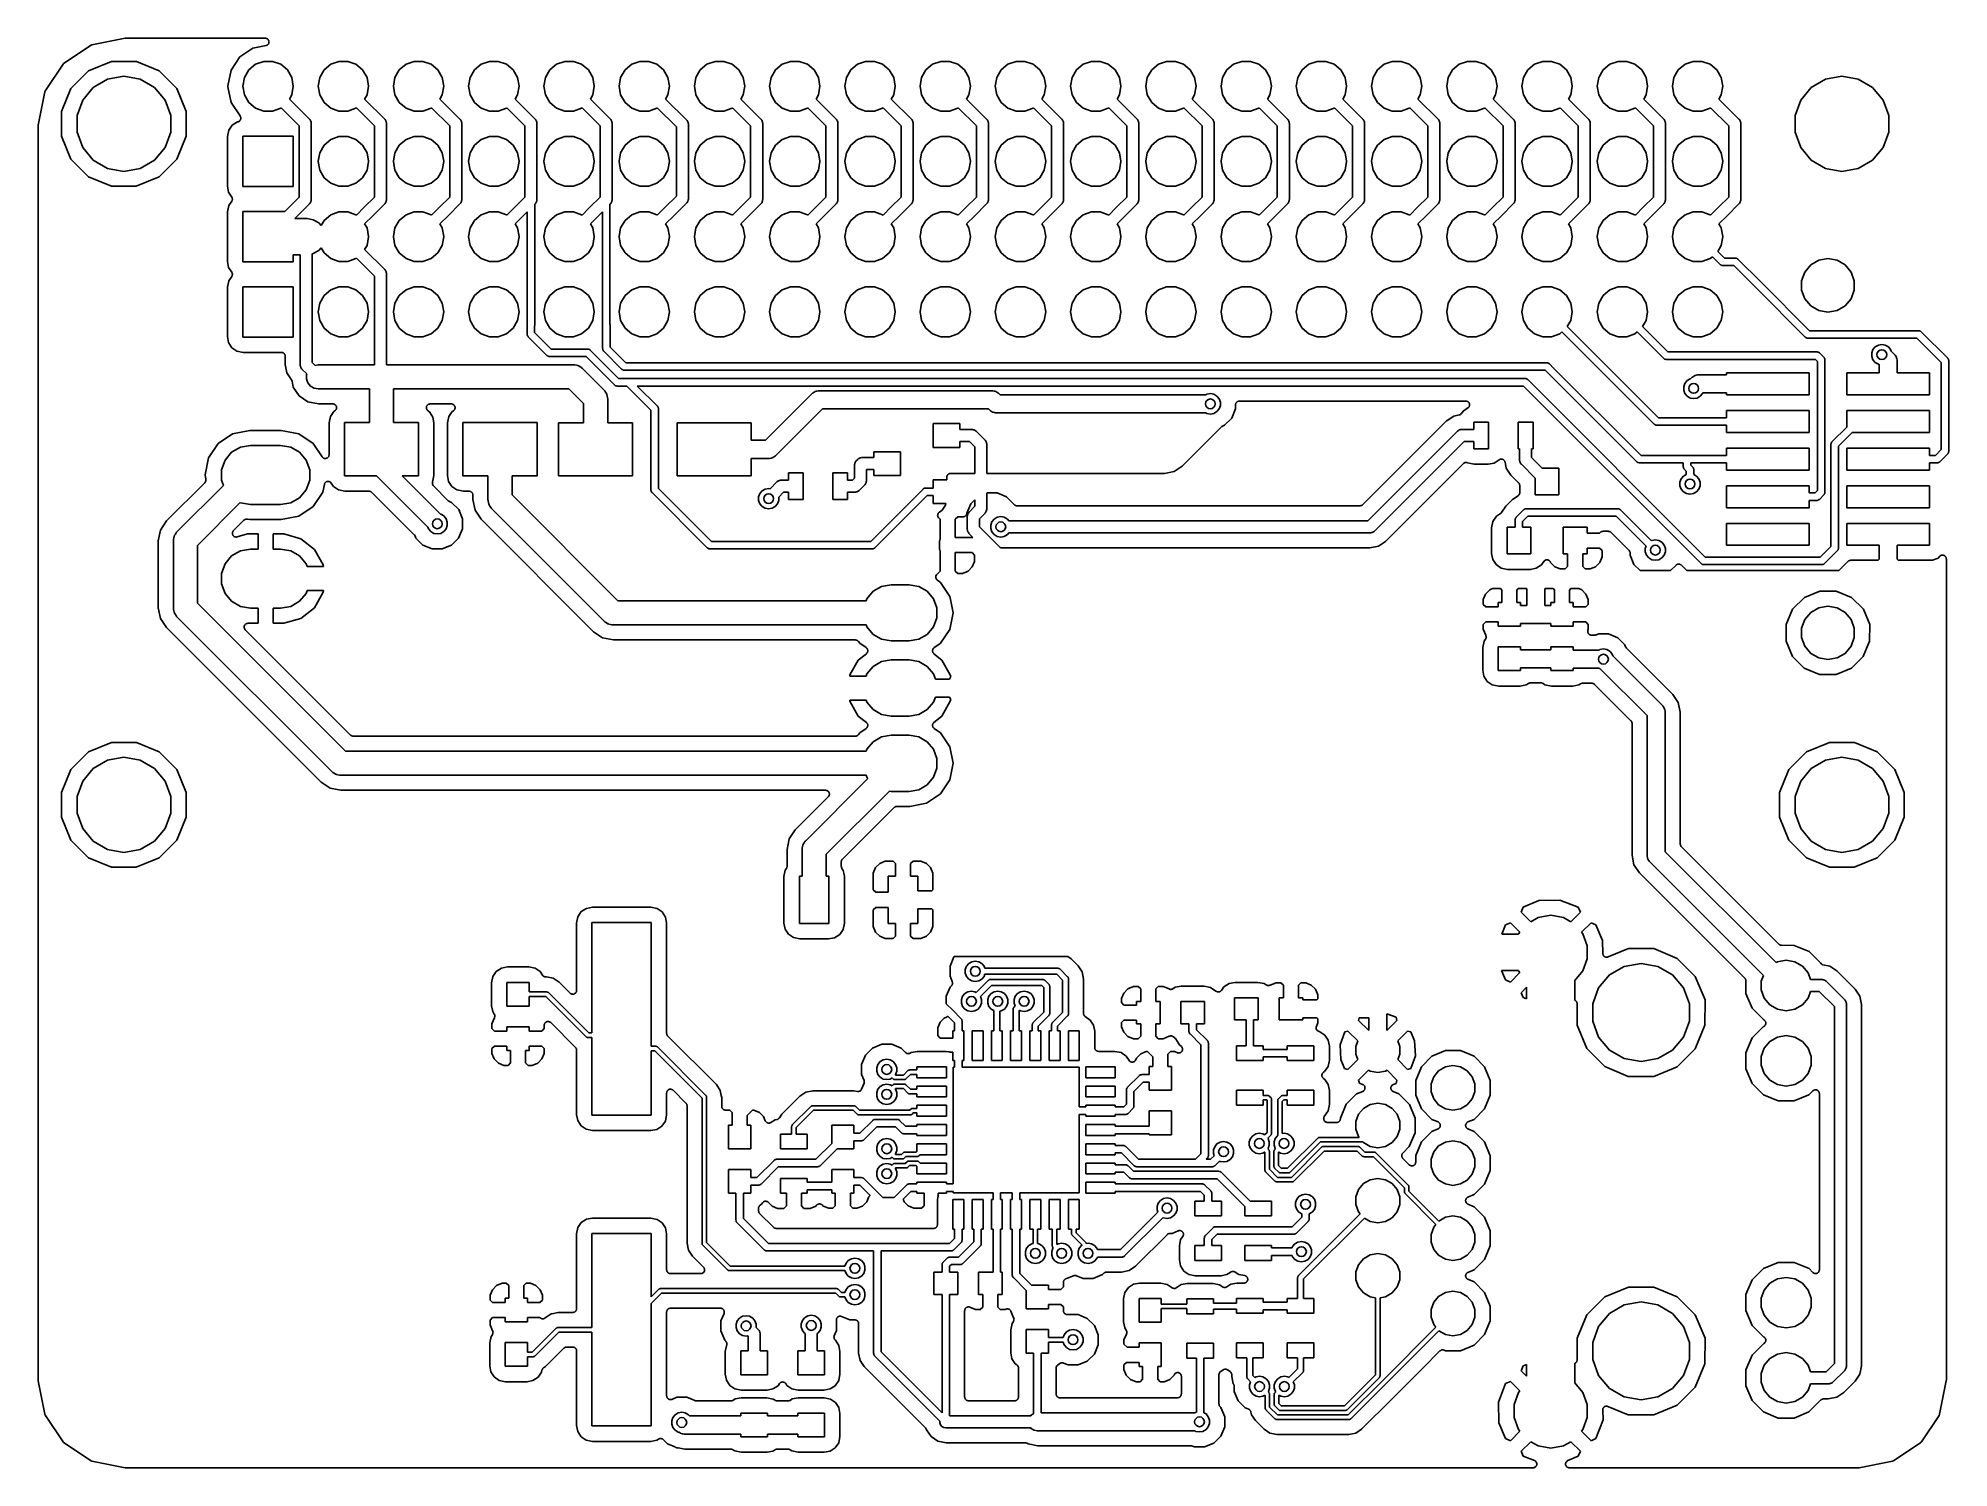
# Model space of a CAD drawing. Extents: x -71.9 to -7.4, y 11.1 to 59.4.
import ezdxf

# ---------------------------------------------------------------- set-up
doc = ezdxf.new("R2010")
doc.units = 0
doc.header["$MEASUREMENT"] = 0
doc.layers.add('BLACK', color=7, linetype='CONTINUOUS')

msp = doc.modelspace()

# ---------------------------------------------------------------- linework, layer by layer
at = {"layer": 'Black'}
for p, q in [((-70.0774, 59.1658), (-68.9524, 59.3896)), ((-68.9524, 59.3896), (-68.9399, 59.3898)), ((-68.9399, 59.3898), (-68.9276, 59.392)), ((-68.9276, 59.392), (-64.226, 59.392)), ((-64.226, 59.392), (-64.2164, 59.3903)), ((-64.2164, 59.3903), (-64.2067, 59.3905)), ((-64.2067, 59.3905), (-64.1948, 59.3865)), ((-64.1948, 59.3865), (-64.1825, 59.3843)), ((-64.1825, 59.3843), (-64.1741, 59.3795)), ((-64.1741, 59.3795), (-64.1649, 59.3763)), ((-64.1649, 59.3763), (-64.1552, 59.3685)), ((-64.1552, 59.3685), (-64.1444, 59.3623)), ((-64.1444, 59.3623), (-64.1381, 59.3548)), ((-64.1381, 59.3548), (-64.1305, 59.3487)), ((-64.1305, 59.3487), (-64.124, 59.3381)), ((-71.0155, 58.5506), (-70.1232, 59.1468)), ((-70.1232, 59.1468), (-70.1206, 59.1479)), ((-70.1206, 59.1479), (-70.1185, 59.1498)), ((-70.1185, 59.1498), (-70.1005, 59.1568)), ((-70.1005, 59.1568), (-70.0828, 59.1646)), ((-70.0828, 59.1646), (-70.08, 59.1648)), ((-70.08, 59.1648), (-70.0774, 59.1658)), ((-65.0885, 58.7576), (-65.3823, 58.3178)), ((-64.6487, 59.0514), (-65.0885, 58.7576)), ((-64.2012, 59.1404), (-64.6487, 59.0514)), ((-64.1921, 59.144), (-64.2012, 59.1404)), ((-64.1825, 59.1457), (-64.1921, 59.144)), ((-64.1717, 59.1519), (-64.1825, 59.1457)), ((-64.1601, 59.1564), (-64.1717, 59.1519)), ((-64.1528, 59.1628), (-64.1601, 59.1564)), ((-64.1444, 59.1677), (-64.1528, 59.1628)), ((-64.1363, 59.1773), (-64.1444, 59.1677)), ((-64.1269, 59.1855), (-64.1363, 59.1773)), ((-64.1223, 59.194), (-64.1269, 59.1855)), ((-64.124, 59.3381), (-64.116, 59.3285)), ((-64.116, 59.2015), (-64.1223, 59.194)), ((-64.116, 59.3285), (-64.1127, 59.3194)), ((-64.1117, 59.2132), (-64.116, 59.2015)), ((-64.1127, 59.3194), (-64.1076, 59.311)), ((-64.1057, 59.2242), (-64.1117, 59.2132)), ((-64.1076, 59.311), (-64.1052, 59.2988)), ((-64.1042, 59.2338), (-64.1057, 59.2242)), ((-64.1052, 59.2988), (-64.1009, 59.2871)), ((-64.1009, 59.2429), (-64.1042, 59.2338)), ((-64.1009, 59.2871), (-64.1009, 59.2773)), ((-64.1009, 59.2773), (-64.099, 59.2678)), ((-64.099, 59.2678), (-64.1009, 59.2554)), ((-64.1009, 59.2554), (-64.1009, 59.2429)), ((-71.6468, 57.6232), (-71.0506, 58.5155)), ((-71.0506, 58.5155), (-71.0486, 58.5175)), ((-71.0486, 58.5175), (-71.0474, 58.5201)), ((-71.0474, 58.5201), (-71.0334, 58.5334)), ((-71.0334, 58.5334), (-71.0201, 58.5474)), ((-71.0201, 58.5474), (-71.0176, 58.5486)), ((-71.0176, 58.5486), (-71.0155, 58.5506)), ((-70.1925, 58.2881), (-70.786, 57.6956)), ((-69.4175, 58.6084), (-70.1925, 58.2881)), ((-69.5493, 58.0093), (-69, 58.1061)), ((-68.5789, 58.6076), (-69.4175, 58.6084)), ((-69, 58.1061), (-68.4507, 58.0093)), ((-67.8044, 58.286), (-68.5789, 58.6076)), ((-67.2119, 57.6925), (-67.8044, 58.286)), ((-65.3823, 58.3178), (-65.488, 57.7866)), ((-64.98, 57.7732), (-64.9287, 58.064)), ((-64.9287, 58.064), (-64.7811, 58.3196)), ((-64.7811, 58.3196), (-64.555, 58.5094)), ((-64.555, 58.5094), (-64.2776, 58.6103)), ((-64.2776, 58.6103), (-63.9824, 58.6103)), ((-63.9824, 58.6103), (-63.705, 58.5094)), ((-63.705, 58.5094), (-63.4789, 58.3196)), ((-63.4789, 58.3196), (-63.3313, 58.064)), ((-63.3313, 58.064), (-63.28, 57.7732)), ((-62.44, 57.7732), (-62.3887, 58.064)), ((-62.3887, 58.064), (-62.2411, 58.3196)), ((-62.2411, 58.3196), (-62.015, 58.5094)), ((-62.015, 58.5094), (-61.7376, 58.6103)), ((-61.7376, 58.6103), (-61.4424, 58.6103)), ((-61.4424, 58.6103), (-61.165, 58.5094)), ((-61.165, 58.5094), (-60.9389, 58.3196)), ((-60.9389, 58.3196), (-60.7913, 58.064)), ((-60.7913, 58.064), (-60.74, 57.7732)), ((-59.9, 57.7732), (-59.8487, 58.064)), ((-59.8487, 58.064), (-59.7011, 58.3196)), ((-59.7011, 58.3196), (-59.475, 58.5094)), ((-59.475, 58.5094), (-59.1976, 58.6103)), ((-59.1976, 58.6103), (-58.9024, 58.6103)), ((-58.9024, 58.6103), (-58.625, 58.5094)), ((-58.625, 58.5094), (-58.3989, 58.3196)), ((-58.3989, 58.3196), (-58.2513, 58.064)), ((-58.2513, 58.064), (-58.2, 57.7732)), ((-57.36, 57.7732), (-57.3087, 58.064)), ((-57.3087, 58.064), (-57.1611, 58.3196)), ((-57.1611, 58.3196), (-56.935, 58.5094)), ((-56.935, 58.5094), (-56.6576, 58.6103)), ((-56.6576, 58.6103), (-56.3624, 58.6103)), ((-56.3624, 58.6103), (-56.085, 58.5094)), ((-56.085, 58.5094), (-55.8589, 58.3196)), ((-55.8589, 58.3196), (-55.7113, 58.064)), ((-55.7113, 58.064), (-55.66, 57.7732)), ((-54.82, 57.7732), (-54.7687, 58.064)), ((-54.7687, 58.064), (-54.6211, 58.3196)), ((-54.6211, 58.3196), (-54.395, 58.5094)), ((-54.395, 58.5094), (-54.1176, 58.6103)), ((-54.1176, 58.6103), (-53.8224, 58.6103)), ((-53.8224, 58.6103), (-53.545, 58.5094)), ((-53.545, 58.5094), (-53.3189, 58.3196)), ((-53.3189, 58.3196), (-53.1713, 58.064)), ((-53.1713, 58.064), (-53.12, 57.7732)), ((-52.28, 57.7732), (-52.2287, 58.064)), ((-52.2287, 58.064), (-52.0811, 58.3196)), ((-52.0811, 58.3196), (-51.855, 58.5094)), ((-51.855, 58.5094), (-51.5776, 58.6103)), ((-51.5776, 58.6103), (-51.2824, 58.6103)), ((-51.2824, 58.6103), (-51.005, 58.5094)), ((-51.005, 58.5094), (-50.7789, 58.3196)), ((-50.7789, 58.3196), (-50.6313, 58.064)), ((-50.6313, 58.064), (-50.58, 57.7732)), ((-49.74, 57.7732), (-49.6887, 58.064)), ((-49.6887, 58.064), (-49.5411, 58.3196)), ((-49.5411, 58.3196), (-49.315, 58.5094)), ((-49.315, 58.5094), (-49.0376, 58.6103)), ((-49.0376, 58.6103), (-48.7424, 58.6103)), ((-48.7424, 58.6103), (-48.465, 58.5094)), ((-48.465, 58.5094), (-48.2389, 58.3196)), ((-48.2389, 58.3196), (-48.0913, 58.064)), ((-48.0913, 58.064), (-48.04, 57.7732)), ((-47.2, 57.7732), (-47.1487, 58.064)), ((-47.1487, 58.064), (-47.0011, 58.3196)), ((-47.0011, 58.3196), (-46.775, 58.5094)), ((-46.775, 58.5094), (-46.4976, 58.6103)), ((-46.4976, 58.6103), (-46.2024, 58.6103)), ((-46.2024, 58.6103), (-45.925, 58.5094)), ((-45.925, 58.5094), (-45.6989, 58.3196)), ((-45.6989, 58.3196), (-45.5513, 58.064)), ((-45.5513, 58.064), (-45.5, 57.7732)), ((-44.66, 57.7732), (-44.6087, 58.064)), ((-44.6087, 58.064), (-44.4611, 58.3196)), ((-44.4611, 58.3196), (-44.235, 58.5094)), ((-44.235, 58.5094), (-43.9576, 58.6103)), ((-43.9576, 58.6103), (-43.6624, 58.6103)), ((-43.6624, 58.6103), (-43.385, 58.5094)), ((-43.385, 58.5094), (-43.1589, 58.3196)), ((-43.1589, 58.3196), (-43.0113, 58.064)), ((-43.0113, 58.064), (-42.96, 57.7732)), ((-42.12, 57.7732), (-42.0687, 58.064)), ((-42.0687, 58.064), (-41.9211, 58.3196)), ((-41.9211, 58.3196), (-41.695, 58.5094)), ((-41.695, 58.5094), (-41.4176, 58.6103)), ((-41.4176, 58.6103), (-41.1224, 58.6103)), ((-41.1224, 58.6103), (-40.845, 58.5094)), ((-40.845, 58.5094), (-40.6189, 58.3196)), ((-40.6189, 58.3196), (-40.4713, 58.064)), ((-40.4713, 58.064), (-40.42, 57.7732)), ((-39.58, 57.7732), (-39.5287, 58.064)), ((-39.5287, 58.064), (-39.3811, 58.3196)), ((-39.3811, 58.3196), (-39.155, 58.5094)), ((-39.155, 58.5094), (-38.8776, 58.6103)), ((-38.8776, 58.6103), (-38.5824, 58.6103)), ((-38.5824, 58.6103), (-38.305, 58.5094)), ((-38.305, 58.5094), (-38.0789, 58.3196)), ((-38.0789, 58.3196), (-37.9313, 58.064)), ((-37.9313, 58.064), (-37.88, 57.7732)), ((-37.04, 57.7732), (-36.9887, 58.064)), ((-36.9887, 58.064), (-36.8411, 58.3196)), ((-36.8411, 58.3196), (-36.615, 58.5094)), ((-36.615, 58.5094), (-36.3376, 58.6103)), ((-36.3376, 58.6103), (-36.0424, 58.6103)), ((-36.0424, 58.6103), (-35.765, 58.5094)), ((-35.765, 58.5094), (-35.5389, 58.3196)), ((-35.5389, 58.3196), (-35.3913, 58.064)), ((-35.3913, 58.064), (-35.34, 57.7732)), ((-34.5, 57.7732), (-34.4487, 58.064)), ((-34.4487, 58.064), (-34.3011, 58.3196)), ((-34.3011, 58.3196), (-34.075, 58.5094)), ((-34.075, 58.5094), (-33.7976, 58.6103)), ((-33.7976, 58.6103), (-33.5024, 58.6103)), ((-33.5024, 58.6103), (-33.225, 58.5094)), ((-33.225, 58.5094), (-32.9989, 58.3196)), ((-32.9989, 58.3196), (-32.8513, 58.064)), ((-32.8513, 58.064), (-32.8, 57.7732)), ((-31.96, 57.7732), (-31.9087, 58.064)), ((-31.9087, 58.064), (-31.7611, 58.3196)), ((-31.7611, 58.3196), (-31.535, 58.5094)), ((-31.535, 58.5094), (-31.2576, 58.6103)), ((-31.2576, 58.6103), (-30.9624, 58.6103)), ((-30.9624, 58.6103), (-30.685, 58.5094)), ((-30.685, 58.5094), (-30.4589, 58.3196)), ((-30.4589, 58.3196), (-30.3113, 58.064)), ((-30.3113, 58.064), (-30.26, 57.7732)), ((-29.42, 57.7732), (-29.3687, 58.064)), ((-29.3687, 58.064), (-29.2211, 58.3196)), ((-29.2211, 58.3196), (-28.995, 58.5094)), ((-28.995, 58.5094), (-28.7176, 58.6103)), ((-28.7176, 58.6103), (-28.4224, 58.6103)), ((-28.4224, 58.6103), (-28.145, 58.5094)), ((-28.145, 58.5094), (-27.9189, 58.3196)), ((-27.9189, 58.3196), (-27.7713, 58.064)), ((-27.7713, 58.064), (-27.72, 57.7732)), ((-26.88, 57.7732), (-26.8287, 58.064)), ((-26.8287, 58.064), (-26.6811, 58.3196)), ((-26.6811, 58.3196), (-26.455, 58.5094)), ((-26.455, 58.5094), (-26.1776, 58.6103)), ((-26.1776, 58.6103), (-25.8824, 58.6103)), ((-25.8824, 58.6103), (-25.605, 58.5094)), ((-25.605, 58.5094), (-25.3789, 58.3196)), ((-25.3789, 58.3196), (-25.2313, 58.064)), ((-25.2313, 58.064), (-25.18, 57.7732)), ((-24.34, 57.7732), (-24.2887, 58.064)), ((-24.2887, 58.064), (-24.1411, 58.3196)), ((-24.1411, 58.3196), (-23.915, 58.5094)), ((-23.915, 58.5094), (-23.6376, 58.6103)), ((-23.6376, 58.6103), (-23.3424, 58.6103)), ((-23.3424, 58.6103), (-23.065, 58.5094)), ((-23.065, 58.5094), (-22.8389, 58.3196)), ((-22.8389, 58.3196), (-22.6913, 58.064)), ((-22.6913, 58.064), (-22.64, 57.7732)), ((-21.8, 57.7732), (-21.7487, 58.064)), ((-21.7487, 58.064), (-21.6011, 58.3196)), ((-21.6011, 58.3196), (-21.375, 58.5094)), ((-21.375, 58.5094), (-21.0976, 58.6103)), ((-21.0976, 58.6103), (-20.8024, 58.6103)), ((-20.8024, 58.6103), (-20.525, 58.5094)), ((-20.525, 58.5094), (-20.2989, 58.3196)), ((-20.2989, 58.3196), (-20.1513, 58.064)), ((-20.1513, 58.064), (-20.1, 57.7732)), ((-19.26, 57.7732), (-19.2087, 58.064)), ((-19.2087, 58.064), (-19.0611, 58.3196)), ((-19.0611, 58.3196), (-18.835, 58.5094)), ((-18.835, 58.5094), (-18.5576, 58.6103)), ((-18.5576, 58.6103), (-18.2624, 58.6103)), ((-18.2624, 58.6103), (-17.985, 58.5094)), ((-17.985, 58.5094), (-17.7589, 58.3196)), ((-17.7589, 58.3196), (-17.6113, 58.064)), ((-17.6113, 58.064), (-17.56, 57.7732)), ((-16.72, 57.7732), (-16.6687, 58.064)), ((-16.6687, 58.064), (-16.5211, 58.3196)), ((-16.5211, 58.3196), (-16.295, 58.5094)), ((-16.295, 58.5094), (-16.0176, 58.6103)), ((-16.0176, 58.6103), (-15.7224, 58.6103)), ((-15.7224, 58.6103), (-15.445, 58.5094)), ((-15.445, 58.5094), (-15.2189, 58.3196)), ((-15.2189, 58.3196), (-15.0713, 58.064)), ((-15.0713, 58.064), (-15.02, 57.7732)), ((-11.5493, 58.0093), (-11, 58.1061)), ((-11, 58.1061), (-10.4507, 58.0093)), ((-71.8896, 56.4524), (-71.6658, 57.5774)), ((-71.6658, 57.5774), (-71.6648, 57.58)), ((-71.6648, 57.58), (-71.6646, 57.5828)), ((-71.6646, 57.5828), (-71.6568, 57.6005)), ((-71.6568, 57.6005), (-71.6498, 57.6185)), ((-71.6498, 57.6185), (-71.6479, 57.6206)), ((-71.6479, 57.6206), (-71.6468, 57.6232)), ((-70.786, 57.6956), (-71.1076, 56.9211)), ((-70.3909, 57.3031), (-70.0324, 57.7304)), ((-70.0324, 57.7304), (-69.5493, 58.0093)), ((-68.4507, 58.0093), (-67.9676, 57.7304)), ((-67.9676, 57.7304), (-67.6091, 57.3031)), ((-66.8916, 56.9175), (-67.2119, 57.6925)), ((-65.488, 57.7866), (-65.488, 57.7534)), ((-65.488, 57.7534), (-65.3823, 57.2222)), ((-64.98, 57.7668), (-64.98, 57.7732)), ((-64.9287, 57.476), (-64.98, 57.7668)), ((-64.7811, 57.2204), (-64.9287, 57.476)), ((-63.3313, 57.476), (-63.4108, 57.3382)), ((-63.28, 57.7668), (-63.3313, 57.476)), ((-63.28, 57.7732), (-63.28, 57.7668)), ((-62.44, 57.7668), (-62.44, 57.7732)), ((-62.3887, 57.476), (-62.44, 57.7668)), ((-62.2411, 57.2204), (-62.3887, 57.476)), ((-60.7913, 57.476), (-60.8708, 57.3382)), ((-60.74, 57.7668), (-60.7913, 57.476)), ((-60.74, 57.7732), (-60.74, 57.7668)), ((-59.9, 57.7668), (-59.9, 57.7732)), ((-59.8487, 57.476), (-59.9, 57.7668)), ((-59.7011, 57.2204), (-59.8487, 57.476)), ((-58.2513, 57.476), (-58.3308, 57.3382)), ((-58.2, 57.7668), (-58.2513, 57.476)), ((-58.2, 57.7732), (-58.2, 57.7668)), ((-57.36, 57.7668), (-57.36, 57.7732)), ((-57.3087, 57.476), (-57.36, 57.7668)), ((-57.1611, 57.2204), (-57.3087, 57.476)), ((-55.7113, 57.476), (-55.7908, 57.3382)), ((-55.66, 57.7668), (-55.7113, 57.476)), ((-55.66, 57.7732), (-55.66, 57.7668)), ((-54.82, 57.7668), (-54.82, 57.7732)), ((-54.7687, 57.476), (-54.82, 57.7668)), ((-54.6211, 57.2204), (-54.7687, 57.476)), ((-53.1713, 57.476), (-53.2508, 57.3382)), ((-53.12, 57.7668), (-53.1713, 57.476)), ((-53.12, 57.7732), (-53.12, 57.7668)), ((-52.28, 57.7668), (-52.28, 57.7732)), ((-52.2287, 57.476), (-52.28, 57.7668)), ((-52.0811, 57.2204), (-52.2287, 57.476)), ((-50.6313, 57.476), (-50.7108, 57.3382)), ((-50.58, 57.7668), (-50.6313, 57.476)), ((-50.58, 57.7732), (-50.58, 57.7668)), ((-49.74, 57.7668), (-49.74, 57.7732)), ((-49.6887, 57.476), (-49.74, 57.7668)), ((-49.5411, 57.2204), (-49.6887, 57.476)), ((-48.0913, 57.476), (-48.1708, 57.3382)), ((-48.04, 57.7668), (-48.0913, 57.476)), ((-48.04, 57.7732), (-48.04, 57.7668)), ((-47.2, 57.7668), (-47.2, 57.7732)), ((-47.1487, 57.476), (-47.2, 57.7668)), ((-47.0011, 57.2204), (-47.1487, 57.476)), ((-45.5513, 57.476), (-45.6308, 57.3382)), ((-45.5, 57.7668), (-45.5513, 57.476)), ((-45.5, 57.7732), (-45.5, 57.7668)), ((-44.66, 57.7668), (-44.66, 57.7732)), ((-44.6087, 57.476), (-44.66, 57.7668)), ((-44.4611, 57.2204), (-44.6087, 57.476)), ((-43.0113, 57.476), (-43.0908, 57.3382)), ((-42.96, 57.7668), (-43.0113, 57.476)), ((-42.96, 57.7732), (-42.96, 57.7668)), ((-42.12, 57.7668), (-42.12, 57.7732)), ((-42.0687, 57.476), (-42.12, 57.7668)), ((-41.9211, 57.2204), (-42.0687, 57.476)), ((-40.4713, 57.476), (-40.5508, 57.3382)), ((-40.42, 57.7668), (-40.4713, 57.476)), ((-40.42, 57.7732), (-40.42, 57.7668)), ((-39.58, 57.7668), (-39.58, 57.7732)), ((-39.5287, 57.476), (-39.58, 57.7668)), ((-39.3811, 57.2204), (-39.5287, 57.476)), ((-37.9313, 57.476), (-38.0108, 57.3382)), ((-37.88, 57.7668), (-37.9313, 57.476)), ((-37.88, 57.7732), (-37.88, 57.7668)), ((-37.04, 57.7668), (-37.04, 57.7732)), ((-36.9887, 57.476), (-37.04, 57.7668)), ((-36.8411, 57.2204), (-36.9887, 57.476)), ((-35.3913, 57.476), (-35.4708, 57.3382)), ((-35.34, 57.7668), (-35.3913, 57.476)), ((-35.34, 57.7732), (-35.34, 57.7668)), ((-34.5, 57.7668), (-34.5, 57.7732)), ((-34.4487, 57.476), (-34.5, 57.7668)), ((-34.3011, 57.2204), (-34.4487, 57.476)), ((-32.8513, 57.476), (-32.9308, 57.3382)), ((-32.8, 57.7668), (-32.8513, 57.476)), ((-32.8, 57.7732), (-32.8, 57.7668)), ((-31.96, 57.7668), (-31.96, 57.7732)), ((-31.9087, 57.476), (-31.96, 57.7668)), ((-31.7611, 57.2204), (-31.9087, 57.476)), ((-30.3113, 57.476), (-30.3908, 57.3382)), ((-30.26, 57.7668), (-30.3113, 57.476)), ((-30.26, 57.7732), (-30.26, 57.7668)), ((-29.42, 57.7668), (-29.42, 57.7732)), ((-29.3687, 57.476), (-29.42, 57.7668)), ((-29.2211, 57.2204), (-29.3687, 57.476)), ((-27.7713, 57.476), (-27.8508, 57.3382)), ((-27.72, 57.7668), (-27.7713, 57.476)), ((-27.72, 57.7732), (-27.72, 57.7668)), ((-26.88, 57.7668), (-26.88, 57.7732)), ((-26.8287, 57.476), (-26.88, 57.7668)), ((-26.6811, 57.2204), (-26.8287, 57.476)), ((-25.2313, 57.476), (-25.3108, 57.3382)), ((-25.18, 57.7668), (-25.2313, 57.476)), ((-25.18, 57.7732), (-25.18, 57.7668)), ((-24.34, 57.7668), (-24.34, 57.7732)), ((-24.2887, 57.476), (-24.34, 57.7668)), ((-24.1411, 57.2204), (-24.2887, 57.476)), ((-22.6913, 57.476), (-22.7708, 57.3382)), ((-22.64, 57.7668), (-22.6913, 57.476)), ((-22.64, 57.7732), (-22.64, 57.7668)), ((-21.8, 57.7668), (-21.8, 57.7732)), ((-21.7487, 57.476), (-21.8, 57.7668)), ((-21.6011, 57.2204), (-21.7487, 57.476)), ((-20.1513, 57.476), (-20.2308, 57.3382)), ((-20.1, 57.7668), (-20.1513, 57.476)), ((-20.1, 57.7732), (-20.1, 57.7668)), ((-19.26, 57.7668), (-19.26, 57.7732)), ((-19.2087, 57.476), (-19.26, 57.7668)), ((-19.0611, 57.2204), (-19.2087, 57.476)), ((-17.6113, 57.476), (-17.6908, 57.3382)), ((-17.56, 57.7668), (-17.6113, 57.476)), ((-17.56, 57.7732), (-17.56, 57.7668)), ((-16.72, 57.7668), (-16.72, 57.7732)), ((-16.6687, 57.476), (-16.72, 57.7668)), ((-16.5211, 57.2204), (-16.6687, 57.476)), ((-15.0713, 57.476), (-15.1508, 57.3382)), ((-15.02, 57.7668), (-15.0713, 57.476)), ((-15.02, 57.7732), (-15.02, 57.7668)), ((-12.3909, 57.3031), (-12.0324, 57.7304)), ((-12.0324, 57.7304), (-11.5493, 58.0093)), ((-10.4507, 58.0093), (-9.9676, 57.7304)), ((-9.9676, 57.7304), (-9.6091, 57.3031)), ((-71.1076, 56.9211), (-71.1084, 56.0825)), ((-70.5817, 56.7789), (-70.3909, 57.3031)), ((-70.5817, 56.2211), (-70.5817, 56.7789)), ((-67.6091, 57.3031), (-67.4183, 56.7789)), ((-67.4183, 56.7789), (-67.4183, 56.2211)), ((-66.8924, 56.0789), (-66.8916, 56.9175)), ((-65.3823, 57.2222), (-65.0779, 56.7665)), ((-65.0779, 56.7665), (-65.0764, 56.7651)), ((-65.0764, 56.7651), (-65.0749, 56.762)), ((-65.0749, 56.762), (-65.0745, 56.7614)), ((-64.555, 57.0306), (-64.7811, 57.2204)), ((-64.2776, 56.9297), (-64.555, 57.0306)), ((-63.9824, 56.9297), (-64.2776, 56.9297)), ((-63.705, 57.0306), (-63.9824, 56.9297)), ((-63.6903, 57.0429), (-63.705, 57.0306)), ((-63.08, 56.4326), (-63.6903, 57.0429)), ((-63.4108, 57.3382), (-62.7331, 56.6605)), ((-62.015, 57.0306), (-62.2411, 57.2204)), ((-61.7376, 56.9297), (-62.015, 57.0306)), ((-61.4424, 56.9297), (-61.7376, 56.9297)), ((-61.165, 57.0306), (-61.4424, 56.9297)), ((-61.1503, 57.0429), (-61.165, 57.0306)), ((-60.54, 56.4326), (-61.1503, 57.0429)), ((-60.8708, 57.3382), (-60.1931, 56.6605)), ((-59.475, 57.0306), (-59.7011, 57.2204)), ((-59.1976, 56.9297), (-59.475, 57.0306)), ((-58.9024, 56.9297), (-59.1976, 56.9297)), ((-58.625, 57.0306), (-58.9024, 56.9297)), ((-58.6103, 57.0429), (-58.625, 57.0306)), ((-58, 56.4326), (-58.6103, 57.0429)), ((-58.3308, 57.3382), (-57.6531, 56.6605)), ((-56.935, 57.0306), (-57.1611, 57.2204)), ((-56.6576, 56.9297), (-56.935, 57.0306)), ((-56.3624, 56.9297), (-56.6576, 56.9297)), ((-56.085, 57.0306), (-56.3624, 56.9297)), ((-56.0703, 57.0429), (-56.085, 57.0306)), ((-55.46, 56.4326), (-56.0703, 57.0429)), ((-55.7908, 57.3382), (-55.1131, 56.6605)), ((-54.395, 57.0306), (-54.6211, 57.2204)), ((-54.1176, 56.9297), (-54.395, 57.0306)), ((-53.8224, 56.9297), (-54.1176, 56.9297)), ((-53.545, 57.0306), (-53.8224, 56.9297)), ((-53.5303, 57.0429), (-53.545, 57.0306)), ((-52.92, 56.4326), (-53.5303, 57.0429)), ((-53.2508, 57.3382), (-52.5731, 56.6605)), ((-51.855, 57.0306), (-52.0811, 57.2204)), ((-51.5776, 56.9297), (-51.855, 57.0306)), ((-51.2824, 56.9297), (-51.5776, 56.9297)), ((-51.005, 57.0306), (-51.2824, 56.9297)), ((-50.9903, 57.0429), (-51.005, 57.0306)), ((-50.3464, 56.399), (-50.9903, 57.0429)), ((-50.7108, 57.3382), (-49.9995, 56.6269)), ((-49.315, 57.0306), (-49.5411, 57.2204)), ((-49.0376, 56.9297), (-49.315, 57.0306)), ((-48.7424, 56.9297), (-49.0376, 56.9297)), ((-48.465, 57.0306), (-48.7424, 56.9297)), ((-48.4503, 57.0429), (-48.465, 57.0306)), ((-47.84, 56.4326), (-48.4503, 57.0429)), ((-48.1708, 57.3382), (-47.4931, 56.6605)), ((-46.775, 57.0306), (-47.0011, 57.2204)), ((-46.4976, 56.9297), (-46.775, 57.0306)), ((-46.2024, 56.9297), (-46.4976, 56.9297)), ((-45.925, 57.0306), (-46.2024, 56.9297)), ((-45.9103, 57.0429), (-45.925, 57.0306)), ((-45.3, 56.4326), (-45.9103, 57.0429)), ((-45.6308, 57.3382), (-44.9531, 56.6605)), ((-44.235, 57.0306), (-44.4611, 57.2204)), ((-43.9576, 56.9297), (-44.235, 57.0306)), ((-43.6624, 56.9297), (-43.9576, 56.9297)), ((-43.385, 57.0306), (-43.6624, 56.9297)), ((-43.3703, 57.0429), (-43.385, 57.0306)), ((-42.76, 56.4326), (-43.3703, 57.0429)), ((-43.0908, 57.3382), (-42.4131, 56.6605)), ((-41.695, 57.0306), (-41.9211, 57.2204)), ((-41.4176, 56.9297), (-41.695, 57.0306)), ((-41.1224, 56.9297), (-41.4176, 56.9297)), ((-40.845, 57.0306), (-41.1224, 56.9297)), ((-40.8303, 57.0429), (-40.845, 57.0306)), ((-40.22, 56.4326), (-40.8303, 57.0429)), ((-40.5508, 57.3382), (-39.8731, 56.6605)), ((-39.155, 57.0306), (-39.3811, 57.2204)), ((-38.8776, 56.9297), (-39.155, 57.0306)), ((-38.5824, 56.9297), (-38.8776, 56.9297)), ((-38.305, 57.0306), (-38.5824, 56.9297)), ((-38.2903, 57.0429), (-38.305, 57.0306)), ((-37.68, 56.4326), (-38.2903, 57.0429)), ((-38.0108, 57.3382), (-37.3331, 56.6605)), ((-36.615, 57.0306), (-36.8411, 57.2204)), ((-36.3376, 56.9297), (-36.615, 57.0306)), ((-36.0424, 56.9297), (-36.3376, 56.9297)), ((-35.765, 57.0306), (-36.0424, 56.9297)), ((-35.7503, 57.0429), (-35.765, 57.0306)), ((-35.14, 56.4326), (-35.7503, 57.0429)), ((-35.4708, 57.3382), (-34.7931, 56.6605)), ((-34.075, 57.0306), (-34.3011, 57.2204)), ((-33.7976, 56.9297), (-34.075, 57.0306)), ((-33.5024, 56.9297), (-33.7976, 56.9297)), ((-33.225, 57.0306), (-33.5024, 56.9297)), ((-33.2103, 57.0429), (-33.225, 57.0306)), ((-32.6, 56.4326), (-33.2103, 57.0429)), ((-32.9308, 57.3382), (-32.2531, 56.6605)), ((-31.535, 57.0306), (-31.7611, 57.2204)), ((-31.2576, 56.9297), (-31.535, 57.0306)), ((-30.9624, 56.9297), (-31.2576, 56.9297)), ((-30.685, 57.0306), (-30.9624, 56.9297)), ((-30.6703, 57.0429), (-30.685, 57.0306)), ((-30.06, 56.4326), (-30.6703, 57.0429)), ((-30.3908, 57.3382), (-29.7131, 56.6605)), ((-28.995, 57.0306), (-29.2211, 57.2204)), ((-28.7176, 56.9297), (-28.995, 57.0306)), ((-28.4224, 56.9297), (-28.7176, 56.9297)), ((-28.145, 57.0306), (-28.4224, 56.9297)), ((-28.1303, 57.0429), (-28.145, 57.0306)), ((-27.52, 56.4326), (-28.1303, 57.0429)), ((-27.8508, 57.3382), (-27.1731, 56.6605)), ((-26.455, 57.0306), (-26.6811, 57.2204)), ((-26.1776, 56.9297), (-26.455, 57.0306)), ((-25.8824, 56.9297), (-26.1776, 56.9297)), ((-25.605, 57.0306), (-25.8824, 56.9297)), ((-25.5903, 57.0429), (-25.605, 57.0306)), ((-24.98, 56.4326), (-25.5903, 57.0429)), ((-25.3108, 57.3382), (-24.6331, 56.6605)), ((-23.915, 57.0306), (-24.1411, 57.2204)), ((-23.6376, 56.9297), (-23.915, 57.0306)), ((-23.3424, 56.9297), (-23.6376, 56.9297)), ((-23.065, 57.0306), (-23.3424, 56.9297)), ((-23.0503, 57.0429), (-23.065, 57.0306)), ((-22.44, 56.4326), (-23.0503, 57.0429)), ((-22.7708, 57.3382), (-22.0931, 56.6605)), ((-21.375, 57.0306), (-21.6011, 57.2204)), ((-21.0976, 56.9297), (-21.375, 57.0306)), ((-20.8024, 56.9297), (-21.0976, 56.9297)), ((-20.525, 57.0306), (-20.8024, 56.9297)), ((-20.5103, 57.0429), (-20.525, 57.0306)), ((-19.9, 56.4326), (-20.5103, 57.0429)), ((-20.2308, 57.3382), (-19.5531, 56.6605)), ((-18.835, 57.0306), (-19.0611, 57.2204)), ((-18.5576, 56.9297), (-18.835, 57.0306)), ((-18.2624, 56.9297), (-18.5576, 56.9297)), ((-17.985, 57.0306), (-18.2624, 56.9297)), ((-17.9703, 57.0429), (-17.985, 57.0306)), ((-17.36, 56.4326), (-17.9703, 57.0429)), ((-17.6908, 57.3382), (-17.0131, 56.6605)), ((-16.295, 57.0306), (-16.5211, 57.2204)), ((-16.0176, 56.9297), (-16.295, 57.0306)), ((-15.7224, 56.9297), (-16.0176, 56.9297)), ((-15.445, 57.0306), (-15.7224, 56.9297)), ((-15.4303, 57.0429), (-15.445, 57.0306)), ((-14.82, 56.4326), (-15.4303, 57.0429)), ((-15.1508, 57.3382), (-14.4731, 56.6605)), ((-12.5817, 56.7789), (-12.3909, 57.3031)), ((-12.5817, 56.2211), (-12.5817, 56.7789)), ((-9.6091, 57.3031), (-9.4183, 56.7789)), ((-9.4183, 56.7789), (-9.4183, 56.2211)), ((-71.892, 56.4276), (-71.8898, 56.4399)), ((-71.892, 56.0574), (-71.892, 56.4276)), ((-71.8898, 56.4399), (-71.8896, 56.4524)), ((-70.3909, 55.6969), (-70.5817, 56.2211)), ((-67.4183, 56.2211), (-67.6091, 55.6969)), ((-65.4571, 56.2815), (-65.5004, 56.0673)), ((-65.3411, 56.4512), (-65.4571, 56.2815)), ((-65.1675, 56.5629), (-65.3411, 56.4512)), ((-65.1553, 56.5652), (-65.1675, 56.5629)), ((-65.1392, 56.5713), (-65.1553, 56.5652)), ((-65.1227, 56.5761), (-65.1392, 56.5713)), ((-65.1187, 56.579), (-65.1227, 56.5761)), ((-65.1141, 56.5808), (-65.1187, 56.579)), ((-65.101, 56.592), (-65.1141, 56.5808)), ((-65.0871, 56.6022), (-65.101, 56.592)), ((-65.0843, 56.6063), (-65.0871, 56.6022)), ((-65.0806, 56.6095), (-65.0843, 56.6063)), ((-65.0722, 56.6245), (-65.0806, 56.6095)), ((-65.0745, 56.7614), (-65.0735, 56.7593)), ((-65.0735, 56.7593), (-65.0688, 56.7497)), ((-65.0626, 56.6389), (-65.0722, 56.6245)), ((-65.0688, 56.7497), (-65.06, 56.7348)), ((-65.0614, 56.6437), (-65.0626, 56.6389)), ((-65.059, 56.648), (-65.0614, 56.6437)), ((-65.06, 56.7348), (-65.0591, 56.73)), ((-65.0591, 56.73), (-65.0569, 56.7256)), ((-65.0562, 56.665), (-65.059, 56.648)), ((-65.0569, 56.7256), (-65.055, 56.7084)), ((-65.0521, 56.6817), (-65.0562, 56.665)), ((-65.055, 56.7084), (-65.0518, 56.6915)), ((-65.0518, 56.6915), (-65.0526, 56.6866)), ((-65.0526, 56.6866), (-65.0521, 56.6817)), ((-63.08, 54.0274), (-63.08, 56.4326)), ((-62.7331, 56.6605), (-62.728, 56.6532)), ((-62.728, 56.6532), (-62.7211, 56.6474)), ((-62.7211, 56.6474), (-62.7079, 56.6244)), ((-62.7079, 56.6244), (-62.6926, 56.6027)), ((-62.6926, 56.6027), (-62.6903, 56.594)), ((-62.6903, 56.594), (-62.6859, 56.5863)), ((-62.6859, 56.5863), (-62.6812, 56.5601)), ((-62.6812, 56.5601), (-62.6744, 56.5345)), ((-62.6744, 56.5345), (-62.6752, 56.5256)), ((-62.6752, 56.5256), (-62.6736, 56.5168)), ((-62.6736, 56.5168), (-62.6736, 53.9432)), ((-60.54, 54.0274), (-60.54, 56.4326)), ((-60.1931, 56.6605), (-60.188, 56.6532)), ((-60.188, 56.6532), (-60.1811, 56.6474)), ((-60.1811, 56.6474), (-60.1679, 56.6244)), ((-60.1679, 56.6244), (-60.1526, 56.6027)), ((-60.1526, 56.6027), (-60.1503, 56.594)), ((-60.1503, 56.594), (-60.1459, 56.5863)), ((-60.1459, 56.5863), (-60.1412, 56.5601)), ((-60.1412, 56.5601), (-60.1344, 56.5345)), ((-60.1344, 56.5345), (-60.1352, 56.5256)), ((-60.1352, 56.5256), (-60.1336, 56.5168)), ((-60.1336, 56.5168), (-60.1336, 53.9432)), ((-58, 54.0274), (-58, 56.4326)), ((-57.6531, 56.6605), (-57.648, 56.6532)), ((-57.648, 56.6532), (-57.6411, 56.6474)), ((-57.6411, 56.6474), (-57.6279, 56.6244)), ((-57.6279, 56.6244), (-57.6126, 56.6027)), ((-57.6126, 56.6027), (-57.6103, 56.594)), ((-57.6103, 56.594), (-57.6059, 56.5863)), ((-57.6059, 56.5863), (-57.6012, 56.5601)), ((-57.6012, 56.5601), (-57.5944, 56.5345)), ((-57.5944, 56.5345), (-57.5952, 56.5256)), ((-57.5952, 56.5256), (-57.5936, 56.5168)), ((-57.5936, 56.5168), (-57.5936, 53.9432)), ((-55.46, 54.0274), (-55.46, 56.4326)), ((-55.1131, 56.6605), (-55.108, 56.6532)), ((-55.108, 56.6532), (-55.1011, 56.6474)), ((-55.1011, 56.6474), (-55.0879, 56.6244)), ((-55.0879, 56.6244), (-55.0726, 56.6027)), ((-55.0726, 56.6027), (-55.0703, 56.594)), ((-55.0703, 56.594), (-55.0659, 56.5863)), ((-55.0659, 56.5863), (-55.0612, 56.5601)), ((-55.0612, 56.5601), (-55.0544, 56.5345)), ((-55.0544, 56.5345), (-55.0552, 56.5256)), ((-55.0552, 56.5256), (-55.0536, 56.5168)), ((-55.0536, 56.5168), (-55.0536, 53.9432)), ((-52.92, 54.0274), (-52.92, 56.4326)), ((-52.5731, 56.6605), (-52.568, 56.6532)), ((-52.568, 56.6532), (-52.5611, 56.6474)), ((-52.5611, 56.6474), (-52.5479, 56.6244)), ((-52.5479, 56.6244), (-52.5326, 56.6027)), ((-52.5326, 56.6027), (-52.5303, 56.594)), ((-52.5303, 56.594), (-52.5259, 56.5863)), ((-52.5259, 56.5863), (-52.5212, 56.5601)), ((-52.5212, 56.5601), (-52.5144, 56.5345)), ((-52.5144, 56.5345), (-52.5152, 56.5256)), ((-52.5152, 56.5256), (-52.5136, 56.5168)), ((-52.5136, 56.5168), (-52.5136, 53.9432)), ((-50.3464, 54.061), (-50.3464, 56.399)), ((-49.9995, 56.6269), (-49.9944, 56.6196)), ((-49.9944, 56.6196), (-49.9875, 56.6138)), ((-49.9875, 56.6138), (-49.9743, 56.5908)), ((-49.9743, 56.5908), (-49.959, 56.5691)), ((-49.959, 56.5691), (-49.9567, 56.5604)), ((-49.9567, 56.5604), (-49.9523, 56.5527)), ((-49.9523, 56.5527), (-49.9476, 56.5266)), ((-49.9476, 56.5266), (-49.9408, 56.5009)), ((-49.9408, 56.5009), (-49.9416, 56.492)), ((-49.9416, 56.492), (-49.94, 56.4832)), ((-49.94, 56.4832), (-49.94, 53.9768)), ((-47.84, 54.0274), (-47.84, 56.4326)), ((-47.4931, 56.6605), (-47.488, 56.6532)), ((-47.488, 56.6532), (-47.4811, 56.6474)), ((-47.4811, 56.6474), (-47.4679, 56.6244)), ((-47.4679, 56.6244), (-47.4526, 56.6027)), ((-47.4526, 56.6027), (-47.4503, 56.594)), ((-47.4503, 56.594), (-47.4459, 56.5863)), ((-47.4459, 56.5863), (-47.4412, 56.5601)), ((-47.4412, 56.5601), (-47.4344, 56.5345)), ((-47.4344, 56.5345), (-47.4352, 56.5256)), ((-47.4352, 56.5256), (-47.4336, 56.5168)), ((-47.4336, 56.5168), (-47.4336, 53.9432)), ((-45.3, 54.0274), (-45.3, 56.4326)), ((-44.9531, 56.6605), (-44.948, 56.6532)), ((-44.948, 56.6532), (-44.9411, 56.6474)), ((-44.9411, 56.6474), (-44.9279, 56.6244)), ((-44.9279, 56.6244), (-44.9126, 56.6027)), ((-44.9126, 56.6027), (-44.9103, 56.594)), ((-44.9103, 56.594), (-44.9059, 56.5863)), ((-44.9059, 56.5863), (-44.9012, 56.5601)), ((-44.9012, 56.5601), (-44.8944, 56.5345)), ((-44.8944, 56.5345), (-44.8952, 56.5256)), ((-44.8952, 56.5256), (-44.8936, 56.5168)), ((-44.8936, 56.5168), (-44.8936, 53.9432)), ((-42.76, 54.0274), (-42.76, 56.4326)), ((-42.4131, 56.6605), (-42.408, 56.6532)), ((-42.408, 56.6532), (-42.4011, 56.6474)), ((-42.4011, 56.6474), (-42.3879, 56.6244)), ((-42.3879, 56.6244), (-42.3726, 56.6027)), ((-42.3726, 56.6027), (-42.3703, 56.594)), ((-42.3703, 56.594), (-42.3659, 56.5863)), ((-42.3659, 56.5863), (-42.3612, 56.5601)), ((-42.3612, 56.5601), (-42.3544, 56.5345)), ((-42.3544, 56.5345), (-42.3552, 56.5256)), ((-42.3552, 56.5256), (-42.3536, 56.5168)), ((-42.3536, 56.5168), (-42.3536, 53.9432)), ((-40.22, 54.0274), (-40.22, 56.4326)), ((-39.8731, 56.6605), (-39.868, 56.6532)), ((-39.868, 56.6532), (-39.8611, 56.6474)), ((-39.8611, 56.6474), (-39.8479, 56.6244)), ((-39.8479, 56.6244), (-39.8326, 56.6027)), ((-39.8326, 56.6027), (-39.8303, 56.594)), ((-39.8303, 56.594), (-39.8259, 56.5863)), ((-39.8259, 56.5863), (-39.8212, 56.5601)), ((-39.8212, 56.5601), (-39.8144, 56.5345)), ((-39.8144, 56.5345), (-39.8152, 56.5256)), ((-39.8152, 56.5256), (-39.8136, 56.5168)), ((-39.8136, 56.5168), (-39.8136, 53.9432)), ((-37.68, 54.0274), (-37.68, 56.4326)), ((-37.3331, 56.6605), (-37.328, 56.6532)), ((-37.328, 56.6532), (-37.3211, 56.6474)), ((-37.3211, 56.6474), (-37.3079, 56.6244)), ((-37.3079, 56.6244), (-37.2926, 56.6027)), ((-37.2926, 56.6027), (-37.2903, 56.594)), ((-37.2903, 56.594), (-37.2859, 56.5863)), ((-37.2859, 56.5863), (-37.2812, 56.5601)), ((-37.2812, 56.5601), (-37.2744, 56.5345)), ((-37.2744, 56.5345), (-37.2752, 56.5256)), ((-37.2752, 56.5256), (-37.2736, 56.5168)), ((-37.2736, 56.5168), (-37.2736, 53.9432)), ((-35.14, 54.0274), (-35.14, 56.4326)), ((-34.7931, 56.6605), (-34.788, 56.6532)), ((-34.788, 56.6532), (-34.7811, 56.6474)), ((-34.7811, 56.6474), (-34.7679, 56.6244)), ((-34.7679, 56.6244), (-34.7526, 56.6027)), ((-34.7526, 56.6027), (-34.7503, 56.594)), ((-34.7503, 56.594), (-34.7459, 56.5863)), ((-34.7459, 56.5863), (-34.7412, 56.5601)), ((-34.7412, 56.5601), (-34.7344, 56.5345)), ((-34.7344, 56.5345), (-34.7352, 56.5256)), ((-34.7352, 56.5256), (-34.7336, 56.5168)), ((-34.7336, 56.5168), (-34.7336, 53.9432)), ((-32.6, 54.0274), (-32.6, 56.4326)), ((-32.2531, 56.6605), (-32.248, 56.6532)), ((-32.248, 56.6532), (-32.2411, 56.6474)), ((-32.2411, 56.6474), (-32.2279, 56.6244)), ((-32.2279, 56.6244), (-32.2126, 56.6027)), ((-32.2126, 56.6027), (-32.2103, 56.594)), ((-32.2103, 56.594), (-32.2059, 56.5863)), ((-32.2059, 56.5863), (-32.2012, 56.5601)), ((-32.2012, 56.5601), (-32.1944, 56.5345)), ((-32.1944, 56.5345), (-32.1952, 56.5256)), ((-32.1952, 56.5256), (-32.1936, 56.5168)), ((-32.1936, 56.5168), (-32.1936, 53.9432)), ((-30.06, 54.0274), (-30.06, 56.4326)), ((-29.7131, 56.6605), (-29.708, 56.6532)), ((-29.708, 56.6532), (-29.7011, 56.6474)), ((-29.7011, 56.6474), (-29.6879, 56.6244)), ((-29.6879, 56.6244), (-29.6726, 56.6027)), ((-29.6726, 56.6027), (-29.6703, 56.594)), ((-29.6703, 56.594), (-29.6659, 56.5863)), ((-29.6659, 56.5863), (-29.6612, 56.5601)), ((-29.6612, 56.5601), (-29.6544, 56.5345)), ((-29.6544, 56.5345), (-29.6552, 56.5256)), ((-29.6552, 56.5256), (-29.6536, 56.5168)), ((-29.6536, 56.5168), (-29.6536, 53.9432)), ((-27.52, 54.0274), (-27.52, 56.4326)), ((-27.1731, 56.6605), (-27.168, 56.6532)), ((-27.168, 56.6532), (-27.1611, 56.6474)), ((-27.1611, 56.6474), (-27.1479, 56.6244)), ((-27.1479, 56.6244), (-27.1326, 56.6027)), ((-27.1326, 56.6027), (-27.1303, 56.594)), ((-27.1303, 56.594), (-27.1259, 56.5863)), ((-27.1259, 56.5863), (-27.1212, 56.5601)), ((-27.1212, 56.5601), (-27.1144, 56.5345)), ((-27.1144, 56.5345), (-27.1152, 56.5256)), ((-27.1152, 56.5256), (-27.1136, 56.5168)), ((-27.1136, 56.5168), (-27.1136, 53.9432)), ((-24.98, 54.0274), (-24.98, 56.4326)), ((-24.6331, 56.6605), (-24.628, 56.6532)), ((-24.628, 56.6532), (-24.6211, 56.6474)), ((-24.6211, 56.6474), (-24.6079, 56.6244)), ((-24.6079, 56.6244), (-24.5926, 56.6027)), ((-24.5926, 56.6027), (-24.5903, 56.594)), ((-24.5903, 56.594), (-24.5859, 56.5863)), ((-24.5859, 56.5863), (-24.5812, 56.5601)), ((-24.5812, 56.5601), (-24.5744, 56.5345)), ((-24.5744, 56.5345), (-24.5752, 56.5256)), ((-24.5752, 56.5256), (-24.5736, 56.5168)), ((-24.5736, 56.5168), (-24.5736, 53.9432)), ((-22.44, 54.0274), (-22.44, 56.4326)), ((-22.0931, 56.6605), (-22.088, 56.6532)), ((-22.088, 56.6532), (-22.0811, 56.6474)), ((-22.0811, 56.6474), (-22.0679, 56.6244)), ((-22.0679, 56.6244), (-22.0526, 56.6027)), ((-22.0526, 56.6027), (-22.0503, 56.594)), ((-22.0503, 56.594), (-22.0459, 56.5863)), ((-22.0459, 56.5863), (-22.0412, 56.5601)), ((-22.0412, 56.5601), (-22.0344, 56.5345)), ((-22.0344, 56.5345), (-22.0352, 56.5256)), ((-22.0352, 56.5256), (-22.0336, 56.5168)), ((-22.0336, 56.5168), (-22.0336, 53.9432)), ((-19.9, 54.0274), (-19.9, 56.4326)), ((-19.5531, 56.6605), (-19.548, 56.6532)), ((-19.548, 56.6532), (-19.5411, 56.6474)), ((-19.5411, 56.6474), (-19.5279, 56.6244)), ((-19.5279, 56.6244), (-19.5126, 56.6027)), ((-19.5126, 56.6027), (-19.5103, 56.594)), ((-19.5103, 56.594), (-19.5059, 56.5863)), ((-19.5059, 56.5863), (-19.5012, 56.5601)), ((-19.5012, 56.5601), (-19.4944, 56.5345)), ((-19.4944, 56.5345), (-19.4952, 56.5256)), ((-19.4952, 56.5256), (-19.4936, 56.5168)), ((-19.4936, 56.5168), (-19.4936, 53.9432)), ((-17.36, 54.0274), (-17.36, 56.4326)), ((-17.0131, 56.6605), (-17.008, 56.6532)), ((-17.008, 56.6532), (-17.0011, 56.6474)), ((-17.0011, 56.6474), (-16.9879, 56.6244)), ((-16.9879, 56.6244), (-16.9726, 56.6027)), ((-16.9726, 56.6027), (-16.9703, 56.594)), ((-16.9703, 56.594), (-16.9659, 56.5863)), ((-16.9659, 56.5863), (-16.9612, 56.5601)), ((-16.9612, 56.5601), (-16.9544, 56.5345)), ((-16.9544, 56.5345), (-16.9552, 56.5256)), ((-16.9552, 56.5256), (-16.9536, 56.5168)), ((-16.9536, 56.5168), (-16.9536, 53.9432)), ((-14.82, 54.0274), (-14.82, 56.4326)), ((-14.4731, 56.6605), (-14.468, 56.6532)), ((-14.468, 56.6532), (-14.4611, 56.6474)), ((-14.4611, 56.6474), (-14.4479, 56.6244)), ((-14.4479, 56.6244), (-14.4326, 56.6027)), ((-14.4326, 56.6027), (-14.4303, 56.594)), ((-14.4303, 56.594), (-14.4259, 56.5863)), ((-14.4259, 56.5863), (-14.4212, 56.5601)), ((-14.4212, 56.5601), (-14.4144, 56.5345)), ((-14.4144, 56.5345), (-14.4152, 56.5256)), ((-14.4152, 56.5256), (-14.4136, 56.5168)), ((-14.4136, 56.5168), (-14.4136, 53.9432)), ((-12.3909, 55.6969), (-12.5817, 56.2211)), ((-9.4183, 56.2211), (-9.6091, 55.6969)), ((-71.892, 33.0574), (-71.892, 56.0574)), ((-71.1084, 56.0825), (-70.7881, 55.3075)), ((-70.0324, 55.2696), (-70.3909, 55.6969)), ((-67.6091, 55.6969), (-67.9676, 55.2696)), ((-67.214, 55.3044), (-66.8924, 56.0789)), ((-65.5004, 56.0673), (-65.5004, 54.3918)), ((-64.98, 54.38), (-64.98, 56.08)), ((-64.98, 56.08), (-63.28, 56.08)), ((-63.28, 56.08), (-63.28, 54.38)), ((-62.44, 55.2332), (-62.3887, 55.524)), ((-62.3887, 55.524), (-62.2411, 55.7796)), ((-62.2411, 55.7796), (-62.015, 55.9694)), ((-62.015, 55.9694), (-61.7376, 56.0703)), ((-61.7376, 56.0703), (-61.4424, 56.0703)), ((-61.4424, 56.0703), (-61.165, 55.9694)), ((-61.165, 55.9694), (-60.9389, 55.7796)), ((-60.9389, 55.7796), (-60.7913, 55.524)), ((-60.7913, 55.524), (-60.74, 55.2332)), ((-59.9, 55.2332), (-59.8487, 55.524)), ((-59.8487, 55.524), (-59.7011, 55.7796)), ((-59.7011, 55.7796), (-59.475, 55.9694)), ((-59.475, 55.9694), (-59.1976, 56.0703)), ((-59.1976, 56.0703), (-58.9024, 56.0703)), ((-58.9024, 56.0703), (-58.625, 55.9694)), ((-58.625, 55.9694), (-58.3989, 55.7796)), ((-58.3989, 55.7796), (-58.2513, 55.524)), ((-58.2513, 55.524), (-58.2, 55.2332)), ((-57.36, 55.2332), (-57.3087, 55.524)), ((-57.3087, 55.524), (-57.1611, 55.7796)), ((-57.1611, 55.7796), (-56.935, 55.9694)), ((-56.935, 55.9694), (-56.6576, 56.0703)), ((-56.6576, 56.0703), (-56.3624, 56.0703)), ((-56.3624, 56.0703), (-56.085, 55.9694)), ((-56.085, 55.9694), (-55.8589, 55.7796)), ((-55.8589, 55.7796), (-55.7113, 55.524)), ((-55.7113, 55.524), (-55.66, 55.2332)), ((-54.82, 55.2332), (-54.7687, 55.524)), ((-54.7687, 55.524), (-54.6211, 55.7796)), ((-54.6211, 55.7796), (-54.395, 55.9694)), ((-54.395, 55.9694), (-54.1176, 56.0703)), ((-54.1176, 56.0703), (-53.8224, 56.0703)), ((-53.8224, 56.0703), (-53.545, 55.9694)), ((-53.545, 55.9694), (-53.3189, 55.7796)), ((-53.3189, 55.7796), (-53.1713, 55.524)), ((-53.1713, 55.524), (-53.12, 55.2332)), ((-52.28, 55.2332), (-52.2287, 55.524)), ((-52.2287, 55.524), (-52.0811, 55.7796)), ((-52.0811, 55.7796), (-51.855, 55.9694)), ((-51.855, 55.9694), (-51.5776, 56.0703)), ((-51.5776, 56.0703), (-51.2824, 56.0703)), ((-51.2824, 56.0703), (-51.005, 55.9694)), ((-51.005, 55.9694), (-50.7789, 55.7796)), ((-50.7789, 55.7796), (-50.6313, 55.524)), ((-50.6313, 55.524), (-50.58, 55.2332)), ((-49.74, 55.2332), (-49.6887, 55.524)), ((-49.6887, 55.524), (-49.5411, 55.7796)), ((-49.5411, 55.7796), (-49.315, 55.9694)), ((-49.315, 55.9694), (-49.0376, 56.0703)), ((-49.0376, 56.0703), (-48.7424, 56.0703)), ((-48.7424, 56.0703), (-48.465, 55.9694)), ((-48.465, 55.9694), (-48.2389, 55.7796)), ((-48.2389, 55.7796), (-48.0913, 55.524)), ((-48.0913, 55.524), (-48.04, 55.2332)), ((-47.2, 55.2332), (-47.1487, 55.524)), ((-47.1487, 55.524), (-47.0011, 55.7796)), ((-47.0011, 55.7796), (-46.775, 55.9694)), ((-46.775, 55.9694), (-46.4976, 56.0703)), ((-46.4976, 56.0703), (-46.2024, 56.0703)), ((-46.2024, 56.0703), (-45.925, 55.9694)), ((-45.925, 55.9694), (-45.6989, 55.7796)), ((-45.6989, 55.7796), (-45.5513, 55.524)), ((-45.5513, 55.524), (-45.5, 55.2332)), ((-44.66, 55.2332), (-44.6087, 55.524)), ((-44.6087, 55.524), (-44.4611, 55.7796)), ((-44.4611, 55.7796), (-44.235, 55.9694)), ((-44.235, 55.9694), (-43.9576, 56.0703)), ((-43.9576, 56.0703), (-43.6624, 56.0703)), ((-43.6624, 56.0703), (-43.385, 55.9694)), ((-43.385, 55.9694), (-43.1589, 55.7796)), ((-43.1589, 55.7796), (-43.0113, 55.524)), ((-43.0113, 55.524), (-42.96, 55.2332)), ((-42.12, 55.2332), (-42.0687, 55.524)), ((-42.0687, 55.524), (-41.9211, 55.7796)), ((-41.9211, 55.7796), (-41.695, 55.9694)), ((-41.695, 55.9694), (-41.4176, 56.0703)), ((-41.4176, 56.0703), (-41.1224, 56.0703)), ((-41.1224, 56.0703), (-40.845, 55.9694)), ((-40.845, 55.9694), (-40.6189, 55.7796)), ((-40.6189, 55.7796), (-40.4713, 55.524)), ((-40.4713, 55.524), (-40.42, 55.2332)), ((-39.58, 55.2332), (-39.5287, 55.524)), ((-39.5287, 55.524), (-39.3811, 55.7796)), ((-39.3811, 55.7796), (-39.155, 55.9694)), ((-39.155, 55.9694), (-38.8776, 56.0703)), ((-38.8776, 56.0703), (-38.5824, 56.0703)), ((-38.5824, 56.0703), (-38.305, 55.9694)), ((-38.305, 55.9694), (-38.0789, 55.7796)), ((-38.0789, 55.7796), (-37.9313, 55.524)), ((-37.9313, 55.524), (-37.88, 55.2332)), ((-37.04, 55.2332), (-36.9887, 55.524)), ((-36.9887, 55.524), (-36.8411, 55.7796)), ((-36.8411, 55.7796), (-36.615, 55.9694)), ((-36.615, 55.9694), (-36.3376, 56.0703)), ((-36.3376, 56.0703), (-36.0424, 56.0703)), ((-36.0424, 56.0703), (-35.765, 55.9694)), ((-35.765, 55.9694), (-35.5389, 55.7796)), ((-35.5389, 55.7796), (-35.3913, 55.524)), ((-35.3913, 55.524), (-35.34, 55.2332)), ((-34.5, 55.2332), (-34.4487, 55.524)), ((-34.4487, 55.524), (-34.3011, 55.7796)), ((-34.3011, 55.7796), (-34.075, 55.9694)), ((-34.075, 55.9694), (-33.7976, 56.0703)), ((-33.7976, 56.0703), (-33.5024, 56.0703)), ((-33.5024, 56.0703), (-33.225, 55.9694)), ((-33.225, 55.9694), (-32.9989, 55.7796)), ((-32.9989, 55.7796), (-32.8513, 55.524)), ((-32.8513, 55.524), (-32.8, 55.2332)), ((-31.96, 55.2332), (-31.9087, 55.524)), ((-31.9087, 55.524), (-31.7611, 55.7796)), ((-31.7611, 55.7796), (-31.535, 55.9694)), ((-31.535, 55.9694), (-31.2576, 56.0703)), ((-31.2576, 56.0703), (-30.9624, 56.0703)), ((-30.9624, 56.0703), (-30.685, 55.9694)), ((-30.685, 55.9694), (-30.4589, 55.7796)), ((-30.4589, 55.7796), (-30.3113, 55.524)), ((-30.3113, 55.524), (-30.26, 55.2332)), ((-29.42, 55.2332), (-29.3687, 55.524)), ((-29.3687, 55.524), (-29.2211, 55.7796)), ((-29.2211, 55.7796), (-28.995, 55.9694)), ((-28.995, 55.9694), (-28.7176, 56.0703)), ((-28.7176, 56.0703), (-28.4224, 56.0703)), ((-28.4224, 56.0703), (-28.145, 55.9694)), ((-28.145, 55.9694), (-27.9189, 55.7796)), ((-27.9189, 55.7796), (-27.7713, 55.524)), ((-27.7713, 55.524), (-27.72, 55.2332)), ((-26.88, 55.2332), (-26.8287, 55.524)), ((-26.8287, 55.524), (-26.6811, 55.7796)), ((-26.6811, 55.7796), (-26.455, 55.9694)), ((-26.455, 55.9694), (-26.1776, 56.0703)), ((-26.1776, 56.0703), (-25.8824, 56.0703)), ((-25.8824, 56.0703), (-25.605, 55.9694)), ((-25.605, 55.9694), (-25.3789, 55.7796)), ((-25.3789, 55.7796), (-25.2313, 55.524)), ((-25.2313, 55.524), (-25.18, 55.2332)), ((-24.34, 55.2332), (-24.2887, 55.524)), ((-24.2887, 55.524), (-24.1411, 55.7796)), ((-24.1411, 55.7796), (-23.915, 55.9694)), ((-23.915, 55.9694), (-23.6376, 56.0703)), ((-23.6376, 56.0703), (-23.3424, 56.0703)), ((-23.3424, 56.0703), (-23.065, 55.9694)), ((-23.065, 55.9694), (-22.8389, 55.7796)), ((-22.8389, 55.7796), (-22.6913, 55.524)), ((-22.6913, 55.524), (-22.64, 55.2332)), ((-21.8, 55.2332), (-21.7487, 55.524)), ((-21.7487, 55.524), (-21.6011, 55.7796)), ((-21.6011, 55.7796), (-21.375, 55.9694)), ((-21.375, 55.9694), (-21.0976, 56.0703)), ((-21.0976, 56.0703), (-20.8024, 56.0703)), ((-20.8024, 56.0703), (-20.525, 55.9694)), ((-20.525, 55.9694), (-20.2989, 55.7796)), ((-20.2989, 55.7796), (-20.1513, 55.524)), ((-20.1513, 55.524), (-20.1, 55.2332)), ((-19.26, 55.2332), (-19.2087, 55.524)), ((-19.2087, 55.524), (-19.0611, 55.7796)), ((-19.0611, 55.7796), (-18.835, 55.9694)), ((-18.835, 55.9694), (-18.5576, 56.0703)), ((-18.5576, 56.0703), (-18.2624, 56.0703)), ((-18.2624, 56.0703), (-17.985, 55.9694)), ((-17.985, 55.9694), (-17.7589, 55.7796)), ((-17.7589, 55.7796), (-17.6113, 55.524)), ((-17.6113, 55.524), (-17.56, 55.2332)), ((-16.72, 55.2332), (-16.6687, 55.524)), ((-16.6687, 55.524), (-16.5211, 55.7796)), ((-16.5211, 55.7796), (-16.295, 55.9694)), ((-16.295, 55.9694), (-16.0176, 56.0703)), ((-16.0176, 56.0703), (-15.7224, 56.0703)), ((-15.7224, 56.0703), (-15.445, 55.9694)), ((-15.445, 55.9694), (-15.2189, 55.7796)), ((-15.2189, 55.7796), (-15.0713, 55.524)), ((-15.0713, 55.524), (-15.02, 55.2332)), ((-12.0324, 55.2696), (-12.3909, 55.6969)), ((-9.6091, 55.6969), (-9.9676, 55.2696)), ((-70.7881, 55.3075), (-70.1956, 54.714)), ((-69.5493, 54.9907), (-70.0324, 55.2696)), ((-69, 54.8939), (-69.5493, 54.9907)), ((-68.4507, 54.9907), (-69, 54.8939)), ((-67.9676, 55.2696), (-68.4507, 54.9907)), ((-67.8075, 54.7119), (-67.214, 55.3044)), ((-62.44, 55.2268), (-62.44, 55.2332)), ((-62.3887, 54.936), (-62.44, 55.2268)), ((-62.2411, 54.6804), (-62.3887, 54.936)), ((-60.7913, 54.936), (-60.9389, 54.6804)), ((-60.74, 55.2268), (-60.7913, 54.936)), ((-60.74, 55.2332), (-60.74, 55.2268)), ((-59.9, 55.2268), (-59.9, 55.2332)), ((-59.8487, 54.936), (-59.9, 55.2268)), ((-59.7011, 54.6804), (-59.8487, 54.936)), ((-58.2513, 54.936), (-58.3989, 54.6804)), ((-58.2, 55.2268), (-58.2513, 54.936)), ((-58.2, 55.2332), (-58.2, 55.2268)), ((-57.36, 55.2268), (-57.36, 55.2332)), ((-57.3087, 54.936), (-57.36, 55.2268)), ((-57.1611, 54.6804), (-57.3087, 54.936)), ((-55.7113, 54.936), (-55.8589, 54.6804)), ((-55.66, 55.2268), (-55.7113, 54.936)), ((-55.66, 55.2332), (-55.66, 55.2268)), ((-54.82, 55.2268), (-54.82, 55.2332)), ((-54.7687, 54.936), (-54.82, 55.2268)), ((-54.6211, 54.6804), (-54.7687, 54.936)), ((-53.1713, 54.936), (-53.3189, 54.6804)), ((-53.12, 55.2268), (-53.1713, 54.936)), ((-53.12, 55.2332), (-53.12, 55.2268)), ((-52.28, 55.2268), (-52.28, 55.2332)), ((-52.2287, 54.936), (-52.28, 55.2268)), ((-52.0811, 54.6804), (-52.2287, 54.936)), ((-50.6313, 54.936), (-50.7789, 54.6804)), ((-50.58, 55.2268), (-50.6313, 54.936)), ((-50.58, 55.2332), (-50.58, 55.2268)), ((-49.74, 55.2268), (-49.74, 55.2332)), ((-49.6887, 54.936), (-49.74, 55.2268)), ((-49.5411, 54.6804), (-49.6887, 54.936)), ((-48.0913, 54.936), (-48.2389, 54.6804)), ((-48.04, 55.2268), (-48.0913, 54.936)), ((-48.04, 55.2332), (-48.04, 55.2268)), ((-47.2, 55.2268), (-47.2, 55.2332)), ((-47.1487, 54.936), (-47.2, 55.2268)), ((-47.0011, 54.6804), (-47.1487, 54.936)), ((-45.5513, 54.936), (-45.6989, 54.6804)), ((-45.5, 55.2268), (-45.5513, 54.936)), ((-45.5, 55.2332), (-45.5, 55.2268)), ((-44.66, 55.2268), (-44.66, 55.2332)), ((-44.6087, 54.936), (-44.66, 55.2268)), ((-44.4611, 54.6804), (-44.6087, 54.936)), ((-43.0113, 54.936), (-43.1589, 54.6804)), ((-42.96, 55.2268), (-43.0113, 54.936)), ((-42.96, 55.2332), (-42.96, 55.2268)), ((-42.12, 55.2268), (-42.12, 55.2332)), ((-42.0687, 54.936), (-42.12, 55.2268)), ((-41.9211, 54.6804), (-42.0687, 54.936)), ((-40.4713, 54.936), (-40.6189, 54.6804)), ((-40.42, 55.2268), (-40.4713, 54.936)), ((-40.42, 55.2332), (-40.42, 55.2268)), ((-39.58, 55.2268), (-39.58, 55.2332)), ((-39.5287, 54.936), (-39.58, 55.2268)), ((-39.3811, 54.6804), (-39.5287, 54.936)), ((-37.9313, 54.936), (-38.0789, 54.6804)), ((-37.88, 55.2268), (-37.9313, 54.936)), ((-37.88, 55.2332), (-37.88, 55.2268)), ((-37.04, 55.2268), (-37.04, 55.2332)), ((-36.9887, 54.936), (-37.04, 55.2268)), ((-36.8411, 54.6804), (-36.9887, 54.936)), ((-35.3913, 54.936), (-35.5389, 54.6804)), ((-35.34, 55.2268), (-35.3913, 54.936)), ((-35.34, 55.2332), (-35.34, 55.2268)), ((-34.5, 55.2268), (-34.5, 55.2332)), ((-34.4487, 54.936), (-34.5, 55.2268)), ((-34.3011, 54.6804), (-34.4487, 54.936)), ((-32.8513, 54.936), (-32.9989, 54.6804)), ((-32.8, 55.2268), (-32.8513, 54.936)), ((-32.8, 55.2332), (-32.8, 55.2268)), ((-31.96, 55.2268), (-31.96, 55.2332)), ((-31.9087, 54.936), (-31.96, 55.2268)), ((-31.7611, 54.6804), (-31.9087, 54.936)), ((-30.3113, 54.936), (-30.4589, 54.6804)), ((-30.26, 55.2268), (-30.3113, 54.936)), ((-30.26, 55.2332), (-30.26, 55.2268)), ((-29.42, 55.2268), (-29.42, 55.2332)), ((-29.3687, 54.936), (-29.42, 55.2268)), ((-29.2211, 54.6804), (-29.3687, 54.936)), ((-27.7713, 54.936), (-27.9189, 54.6804)), ((-27.72, 55.2268), (-27.7713, 54.936)), ((-27.72, 55.2332), (-27.72, 55.2268)), ((-26.88, 55.2268), (-26.88, 55.2332)), ((-26.8287, 54.936), (-26.88, 55.2268)), ((-26.6811, 54.6804), (-26.8287, 54.936)), ((-25.2313, 54.936), (-25.3789, 54.6804)), ((-25.18, 55.2268), (-25.2313, 54.936)), ((-25.18, 55.2332), (-25.18, 55.2268)), ((-24.34, 55.2268), (-24.34, 55.2332)), ((-24.2887, 54.936), (-24.34, 55.2268)), ((-24.1411, 54.6804), (-24.2887, 54.936)), ((-22.6913, 54.936), (-22.8389, 54.6804)), ((-22.64, 55.2268), (-22.6913, 54.936)), ((-22.64, 55.2332), (-22.64, 55.2268)), ((-21.8, 55.2268), (-21.8, 55.2332)), ((-21.7487, 54.936), (-21.8, 55.2268)), ((-21.6011, 54.6804), (-21.7487, 54.936)), ((-20.1513, 54.936), (-20.2989, 54.6804)), ((-20.1, 55.2268), (-20.1513, 54.936)), ((-20.1, 55.2332), (-20.1, 55.2268)), ((-19.26, 55.2268), (-19.26, 55.2332)), ((-19.2087, 54.936), (-19.26, 55.2268)), ((-19.0611, 54.6804), (-19.2087, 54.936)), ((-17.6113, 54.936), (-17.7589, 54.6804)), ((-17.56, 55.2268), (-17.6113, 54.936)), ((-17.56, 55.2332), (-17.56, 55.2268)), ((-16.72, 55.2268), (-16.72, 55.2332)), ((-16.6687, 54.936), (-16.72, 55.2268)), ((-16.5211, 54.6804), (-16.6687, 54.936)), ((-15.0713, 54.936), (-15.2189, 54.6804)), ((-15.02, 55.2268), (-15.0713, 54.936)), ((-15.02, 55.2332), (-15.02, 55.2268)), ((-11.5493, 54.9907), (-12.0324, 55.2696)), ((-11, 54.8939), (-11.5493, 54.9907)), ((-10.4507, 54.9907), (-11, 54.8939)), ((-9.9676, 55.2696), (-10.4507, 54.9907)), ((-70.1956, 54.714), (-69.4211, 54.3924)), ((-69.4211, 54.3924), (-68.5825, 54.3916)), ((-68.5825, 54.3916), (-67.8075, 54.7119)), ((-65.5004, 54.3918), (-65.4629, 54.1925)), ((-65.4629, 54.1925), (-65.3562, 54.0266)), ((-63.28, 54.38), (-64.98, 54.38)), ((-62.015, 54.4906), (-62.2411, 54.6804)), ((-61.7376, 54.3897), (-62.015, 54.4906)), ((-61.4424, 54.3897), (-61.7376, 54.3897)), ((-61.165, 54.4906), (-61.4424, 54.3897)), ((-60.9389, 54.6804), (-61.165, 54.4906)), ((-59.475, 54.4906), (-59.7011, 54.6804)), ((-59.1976, 54.3897), (-59.475, 54.4906)), ((-58.9024, 54.3897), (-59.1976, 54.3897)), ((-58.625, 54.4906), (-58.9024, 54.3897)), ((-58.3989, 54.6804), (-58.625, 54.4906)), ((-56.935, 54.4906), (-57.1611, 54.6804)), ((-56.6576, 54.3897), (-56.935, 54.4906)), ((-56.3624, 54.3897), (-56.6576, 54.3897)), ((-56.085, 54.4906), (-56.3624, 54.3897)), ((-55.8589, 54.6804), (-56.085, 54.4906)), ((-54.395, 54.4906), (-54.6211, 54.6804)), ((-54.1176, 54.3897), (-54.395, 54.4906)), ((-53.8224, 54.3897), (-54.1176, 54.3897)), ((-53.545, 54.4906), (-53.8224, 54.3897)), ((-53.3189, 54.6804), (-53.545, 54.4906)), ((-51.855, 54.4906), (-52.0811, 54.6804)), ((-51.5776, 54.3897), (-51.855, 54.4906)), ((-51.2824, 54.3897), (-51.5776, 54.3897)), ((-51.005, 54.4906), (-51.2824, 54.3897)), ((-50.7789, 54.6804), (-51.005, 54.4906)), ((-49.315, 54.4906), (-49.5411, 54.6804)), ((-49.0376, 54.3897), (-49.315, 54.4906)), ((-48.7424, 54.3897), (-49.0376, 54.3897)), ((-48.465, 54.4906), (-48.7424, 54.3897)), ((-48.2389, 54.6804), (-48.465, 54.4906)), ((-46.775, 54.4906), (-47.0011, 54.6804)), ((-46.4976, 54.3897), (-46.775, 54.4906)), ((-46.2024, 54.3897), (-46.4976, 54.3897)), ((-45.925, 54.4906), (-46.2024, 54.3897)), ((-45.6989, 54.6804), (-45.925, 54.4906)), ((-44.235, 54.4906), (-44.4611, 54.6804)), ((-43.9576, 54.3897), (-44.235, 54.4906)), ((-43.6624, 54.3897), (-43.9576, 54.3897)), ((-43.385, 54.4906), (-43.6624, 54.3897)), ((-43.1589, 54.6804), (-43.385, 54.4906)), ((-41.695, 54.4906), (-41.9211, 54.6804)), ((-41.4176, 54.3897), (-41.695, 54.4906)), ((-41.1224, 54.3897), (-41.4176, 54.3897)), ((-40.845, 54.4906), (-41.1224, 54.3897)), ((-40.6189, 54.6804), (-40.845, 54.4906)), ((-39.155, 54.4906), (-39.3811, 54.6804)), ((-38.8776, 54.3897), (-39.155, 54.4906)), ((-38.5824, 54.3897), (-38.8776, 54.3897)), ((-38.305, 54.4906), (-38.5824, 54.3897)), ((-38.0789, 54.6804), (-38.305, 54.4906)), ((-36.615, 54.4906), (-36.8411, 54.6804)), ((-36.3376, 54.3897), (-36.615, 54.4906)), ((-36.0424, 54.3897), (-36.3376, 54.3897)), ((-35.765, 54.4906), (-36.0424, 54.3897)), ((-35.5389, 54.6804), (-35.765, 54.4906)), ((-34.075, 54.4906), (-34.3011, 54.6804)), ((-33.7976, 54.3897), (-34.075, 54.4906)), ((-33.5024, 54.3897), (-33.7976, 54.3897)), ((-33.225, 54.4906), (-33.5024, 54.3897)), ((-32.9989, 54.6804), (-33.225, 54.4906)), ((-31.535, 54.4906), (-31.7611, 54.6804)), ((-31.2576, 54.3897), (-31.535, 54.4906)), ((-30.9624, 54.3897), (-31.2576, 54.3897)), ((-30.685, 54.4906), (-30.9624, 54.3897)), ((-30.4589, 54.6804), (-30.685, 54.4906)), ((-28.995, 54.4906), (-29.2211, 54.6804)), ((-28.7176, 54.3897), (-28.995, 54.4906)), ((-28.4224, 54.3897), (-28.7176, 54.3897)), ((-28.145, 54.4906), (-28.4224, 54.3897)), ((-27.9189, 54.6804), (-28.145, 54.4906)), ((-26.455, 54.4906), (-26.6811, 54.6804)), ((-26.1776, 54.3897), (-26.455, 54.4906)), ((-25.8824, 54.3897), (-26.1776, 54.3897)), ((-25.605, 54.4906), (-25.8824, 54.3897)), ((-25.3789, 54.6804), (-25.605, 54.4906)), ((-23.915, 54.4906), (-24.1411, 54.6804)), ((-23.6376, 54.3897), (-23.915, 54.4906)), ((-23.3424, 54.3897), (-23.6376, 54.3897)), ((-23.065, 54.4906), (-23.3424, 54.3897)), ((-22.8389, 54.6804), (-23.065, 54.4906)), ((-21.375, 54.4906), (-21.6011, 54.6804)), ((-21.0976, 54.3897), (-21.375, 54.4906)), ((-20.8024, 54.3897), (-21.0976, 54.3897)), ((-20.525, 54.4906), (-20.8024, 54.3897)), ((-20.2989, 54.6804), (-20.525, 54.4906)), ((-18.835, 54.4906), (-19.0611, 54.6804)), ((-18.5576, 54.3897), (-18.835, 54.4906)), ((-18.2624, 54.3897), (-18.5576, 54.3897)), ((-17.985, 54.4906), (-18.2624, 54.3897)), ((-17.7589, 54.6804), (-17.985, 54.4906)), ((-16.295, 54.4906), (-16.5211, 54.6804)), ((-16.0176, 54.3897), (-16.295, 54.4906)), ((-15.7224, 54.3897), (-16.0176, 54.3897)), ((-15.445, 54.4906), (-15.7224, 54.3897)), ((-15.2189, 54.6804), (-15.445, 54.4906)), ((-65.4571, 53.7415), (-65.5004, 53.5273)), ((-65.3581, 53.8863), (-65.4571, 53.7415)), ((-65.3549, 53.8935), (-65.3581, 53.8863)), ((-65.3562, 54.0266), (-65.3531, 54.0193)), ((-65.3501, 53.8998), (-65.3549, 53.8935)), ((-65.3531, 54.0193), (-65.3485, 54.0129)), ((-65.3458, 53.9134), (-65.3501, 53.8998)), ((-65.3485, 54.0129), (-65.3447, 53.9992)), ((-65.3399, 53.9265), (-65.3458, 53.9134)), ((-65.3447, 53.9992), (-65.3391, 53.986)), ((-65.3393, 53.9344), (-65.3399, 53.9265)), ((-65.337, 53.9419), (-65.3393, 53.9344)), ((-65.3391, 53.986), (-65.3387, 53.9781)), ((-65.3387, 53.9781), (-65.3366, 53.9704)), ((-65.3366, 53.9704), (-65.3377, 53.9562)), ((-65.3377, 53.9562), (-65.337, 53.9419)), ((-64.98, 51.84), (-64.98, 53.54)), ((-64.98, 53.54), (-63.5674, 53.54)), ((-63.5674, 53.54), (-63.08, 54.0274)), ((-62.7331, 53.7995), (-63.233, 53.2996)), ((-62.728, 53.8068), (-62.7331, 53.7995)), ((-62.7211, 53.8126), (-62.728, 53.8068)), ((-62.7079, 53.8356), (-62.7211, 53.8126)), ((-62.6926, 53.8573), (-62.7079, 53.8356)), ((-62.6903, 53.866), (-62.6926, 53.8573)), ((-62.6859, 53.8737), (-62.6903, 53.866)), ((-62.6812, 53.8999), (-62.6859, 53.8737)), ((-62.6744, 53.9255), (-62.6812, 53.8999)), ((-62.6736, 53.9432), (-62.6752, 53.9344)), ((-62.6752, 53.9344), (-62.6744, 53.9255)), ((-61.1503, 53.417), (-60.8837, 53.6837)), ((-60.8837, 53.6837), (-60.54, 54.0274)), ((-60.1931, 53.7995), (-60.5963, 53.3963)), ((-60.188, 53.8068), (-60.1931, 53.7995)), ((-60.1811, 53.8126), (-60.188, 53.8068)), ((-60.1679, 53.8356), (-60.1811, 53.8126)), ((-60.1526, 53.8573), (-60.1679, 53.8356)), ((-60.1503, 53.866), (-60.1526, 53.8573)), ((-60.1459, 53.8737), (-60.1503, 53.866)), ((-60.1412, 53.8999), (-60.1459, 53.8737)), ((-60.1344, 53.9255), (-60.1412, 53.8999)), ((-60.1336, 53.9432), (-60.1352, 53.9344)), ((-60.1352, 53.9344), (-60.1344, 53.9255)), ((-58.6103, 53.417), (-58.3437, 53.6837)), ((-58.3437, 53.6837), (-58, 54.0274)), ((-57.6531, 53.7995), (-58.0563, 53.3963)), ((-57.648, 53.8068), (-57.6531, 53.7995)), ((-57.6411, 53.8126), (-57.648, 53.8068)), ((-57.6279, 53.8356), (-57.6411, 53.8126)), ((-57.6126, 53.8573), (-57.6279, 53.8356)), ((-57.6103, 53.866), (-57.6126, 53.8573)), ((-57.6059, 53.8737), (-57.6103, 53.866)), ((-57.6012, 53.8999), (-57.6059, 53.8737)), ((-57.5944, 53.9255), (-57.6012, 53.8999)), ((-57.5936, 53.9432), (-57.5952, 53.9344)), ((-57.5952, 53.9344), (-57.5944, 53.9255)), ((-56.0703, 53.417), (-55.8037, 53.6837)), ((-55.8037, 53.6837), (-55.46, 54.0274)), ((-55.1131, 53.7995), (-55.1298, 53.7828)), ((-55.1298, 53.7828), (-55.1298, 49.6948)), ((-55.108, 53.8068), (-55.1131, 53.7995)), ((-55.1011, 53.8126), (-55.108, 53.8068)), ((-55.0879, 53.8356), (-55.1011, 53.8126)), ((-55.0726, 53.8573), (-55.0879, 53.8356)), ((-55.0703, 53.866), (-55.0726, 53.8573)), ((-55.0659, 53.8737), (-55.0703, 53.866)), ((-55.0612, 53.8999), (-55.0659, 53.8737)), ((-55.0544, 53.9255), (-55.0612, 53.8999)), ((-55.0536, 53.9432), (-55.0552, 53.9344)), ((-55.0552, 53.9344), (-55.0544, 53.9255)), ((-53.5303, 53.417), (-53.2637, 53.6837)), ((-53.2637, 53.6837), (-52.92, 54.0274)), ((-52.5731, 53.7995), (-52.5898, 53.7828)), ((-52.5898, 53.7828), (-52.5898, 49.7307)), ((-52.568, 53.8068), (-52.5731, 53.7995)), ((-52.5611, 53.8126), (-52.568, 53.8068)), ((-52.5479, 53.8356), (-52.5611, 53.8126)), ((-52.5326, 53.8573), (-52.5479, 53.8356)), ((-52.5303, 53.866), (-52.5326, 53.8573)), ((-52.5259, 53.8737), (-52.5303, 53.866)), ((-52.5212, 53.8999), (-52.5259, 53.8737)), ((-52.5144, 53.9255), (-52.5212, 53.8999)), ((-52.5136, 53.9432), (-52.5152, 53.9344)), ((-52.5152, 53.9344), (-52.5144, 53.9255)), ((-50.9903, 53.417), (-50.7237, 53.6837)), ((-50.7237, 53.6837), (-50.3464, 54.061)), ((-49.9995, 53.8331), (-50.4363, 53.3963)), ((-49.9944, 53.8404), (-49.9995, 53.8331)), ((-49.9875, 53.8462), (-49.9944, 53.8404)), ((-49.9743, 53.8692), (-49.9875, 53.8462)), ((-49.959, 53.8909), (-49.9743, 53.8692)), ((-49.9567, 53.8996), (-49.959, 53.8909)), ((-49.9523, 53.9073), (-49.9567, 53.8996)), ((-49.9476, 53.9335), (-49.9523, 53.9073)), ((-49.9408, 53.9591), (-49.9476, 53.9335)), ((-49.94, 53.9768), (-49.9416, 53.968)), ((-49.9416, 53.968), (-49.9408, 53.9591)), ((-48.4503, 53.417), (-48.1837, 53.6837)), ((-48.1837, 53.6837), (-47.84, 54.0274)), ((-47.4931, 53.7995), (-47.8963, 53.3963)), ((-47.488, 53.8068), (-47.4931, 53.7995)), ((-47.4811, 53.8126), (-47.488, 53.8068)), ((-47.4679, 53.8356), (-47.4811, 53.8126)), ((-47.4526, 53.8573), (-47.4679, 53.8356)), ((-47.4503, 53.866), (-47.4526, 53.8573)), ((-47.4459, 53.8737), (-47.4503, 53.866)), ((-47.4412, 53.8999), (-47.4459, 53.8737)), ((-47.4344, 53.9255), (-47.4412, 53.8999)), ((-47.4336, 53.9432), (-47.4352, 53.9344)), ((-47.4352, 53.9344), (-47.4344, 53.9255)), ((-45.9103, 53.417), (-45.6437, 53.6837)), ((-45.6437, 53.6837), (-45.3, 54.0274)), ((-44.9531, 53.7995), (-45.3563, 53.3963)), ((-44.948, 53.8068), (-44.9531, 53.7995)), ((-44.9411, 53.8126), (-44.948, 53.8068)), ((-44.9279, 53.8356), (-44.9411, 53.8126)), ((-44.9126, 53.8573), (-44.9279, 53.8356)), ((-44.9103, 53.866), (-44.9126, 53.8573)), ((-44.9059, 53.8737), (-44.9103, 53.866)), ((-44.9012, 53.8999), (-44.9059, 53.8737)), ((-44.8944, 53.9255), (-44.9012, 53.8999)), ((-44.8936, 53.9432), (-44.8952, 53.9344)), ((-44.8952, 53.9344), (-44.8944, 53.9255)), ((-43.3703, 53.417), (-43.1037, 53.6837)), ((-43.1037, 53.6837), (-42.76, 54.0274)), ((-42.4131, 53.7995), (-42.8163, 53.3963)), ((-42.408, 53.8068), (-42.4131, 53.7995)), ((-42.4011, 53.8126), (-42.408, 53.8068)), ((-42.3879, 53.8356), (-42.4011, 53.8126)), ((-42.3726, 53.8573), (-42.3879, 53.8356)), ((-42.3703, 53.866), (-42.3726, 53.8573)), ((-42.3659, 53.8737), (-42.3703, 53.866)), ((-42.3612, 53.8999), (-42.3659, 53.8737)), ((-42.3544, 53.9255), (-42.3612, 53.8999)), ((-42.3536, 53.9432), (-42.3552, 53.9344)), ((-42.3552, 53.9344), (-42.3544, 53.9255)), ((-40.8303, 53.417), (-40.5637, 53.6837)), ((-40.5637, 53.6837), (-40.22, 54.0274)), ((-39.8731, 53.7995), (-40.2763, 53.3963)), ((-39.868, 53.8068), (-39.8731, 53.7995)), ((-39.8611, 53.8126), (-39.868, 53.8068)), ((-39.8479, 53.8356), (-39.8611, 53.8126)), ((-39.8326, 53.8573), (-39.8479, 53.8356)), ((-39.8303, 53.866), (-39.8326, 53.8573)), ((-39.8259, 53.8737), (-39.8303, 53.866)), ((-39.8212, 53.8999), (-39.8259, 53.8737)), ((-39.8144, 53.9255), (-39.8212, 53.8999)), ((-39.8136, 53.9432), (-39.8152, 53.9344)), ((-39.8152, 53.9344), (-39.8144, 53.9255)), ((-38.2903, 53.417), (-38.0237, 53.6837)), ((-38.0237, 53.6837), (-37.68, 54.0274)), ((-37.3331, 53.7995), (-37.7363, 53.3963)), ((-37.328, 53.8068), (-37.3331, 53.7995)), ((-37.3211, 53.8126), (-37.328, 53.8068)), ((-37.3079, 53.8356), (-37.3211, 53.8126)), ((-37.2926, 53.8573), (-37.3079, 53.8356)), ((-37.2903, 53.866), (-37.2926, 53.8573)), ((-37.2859, 53.8737), (-37.2903, 53.866)), ((-37.2812, 53.8999), (-37.2859, 53.8737)), ((-37.2744, 53.9255), (-37.2812, 53.8999)), ((-37.2736, 53.9432), (-37.2752, 53.9344)), ((-37.2752, 53.9344), (-37.2744, 53.9255)), ((-35.7503, 53.417), (-35.4837, 53.6837)), ((-35.4837, 53.6837), (-35.14, 54.0274)), ((-34.7931, 53.7995), (-35.1963, 53.3963)), ((-34.788, 53.8068), (-34.7931, 53.7995)), ((-34.7811, 53.8126), (-34.788, 53.8068)), ((-34.7679, 53.8356), (-34.7811, 53.8126)), ((-34.7526, 53.8573), (-34.7679, 53.8356)), ((-34.7503, 53.866), (-34.7526, 53.8573)), ((-34.7459, 53.8737), (-34.7503, 53.866)), ((-34.7412, 53.8999), (-34.7459, 53.8737)), ((-34.7344, 53.9255), (-34.7412, 53.8999)), ((-34.7336, 53.9432), (-34.7352, 53.9344)), ((-34.7352, 53.9344), (-34.7344, 53.9255)), ((-33.2103, 53.417), (-32.9437, 53.6837)), ((-32.9437, 53.6837), (-32.6, 54.0274)), ((-32.2531, 53.7995), (-32.6563, 53.3963)), ((-32.248, 53.8068), (-32.2531, 53.7995)), ((-32.2411, 53.8126), (-32.248, 53.8068)), ((-32.2279, 53.8356), (-32.2411, 53.8126)), ((-32.2126, 53.8573), (-32.2279, 53.8356)), ((-32.2103, 53.866), (-32.2126, 53.8573)), ((-32.2059, 53.8737), (-32.2103, 53.866)), ((-32.2012, 53.8999), (-32.2059, 53.8737)), ((-32.1944, 53.9255), (-32.2012, 53.8999)), ((-32.1936, 53.9432), (-32.1952, 53.9344)), ((-32.1952, 53.9344), (-32.1944, 53.9255)), ((-30.6703, 53.417), (-30.4037, 53.6837)), ((-30.4037, 53.6837), (-30.06, 54.0274)), ((-29.7131, 53.7995), (-30.1163, 53.3963)), ((-29.708, 53.8068), (-29.7131, 53.7995)), ((-29.7011, 53.8126), (-29.708, 53.8068)), ((-29.6879, 53.8356), (-29.7011, 53.8126)), ((-29.6726, 53.8573), (-29.6879, 53.8356)), ((-29.6703, 53.866), (-29.6726, 53.8573)), ((-29.6659, 53.8737), (-29.6703, 53.866)), ((-29.6612, 53.8999), (-29.6659, 53.8737)), ((-29.6544, 53.9255), (-29.6612, 53.8999)), ((-29.6536, 53.9432), (-29.6552, 53.9344)), ((-29.6552, 53.9344), (-29.6544, 53.9255)), ((-28.1303, 53.417), (-27.8637, 53.6837)), ((-27.8637, 53.6837), (-27.52, 54.0274)), ((-27.1731, 53.7995), (-27.5763, 53.3963)), ((-27.168, 53.8068), (-27.1731, 53.7995)), ((-27.1611, 53.8126), (-27.168, 53.8068)), ((-27.1479, 53.8356), (-27.1611, 53.8126)), ((-27.1326, 53.8573), (-27.1479, 53.8356)), ((-27.1303, 53.866), (-27.1326, 53.8573)), ((-27.1259, 53.8737), (-27.1303, 53.866)), ((-27.1212, 53.8999), (-27.1259, 53.8737)), ((-27.1144, 53.9255), (-27.1212, 53.8999)), ((-27.1136, 53.9432), (-27.1152, 53.9344)), ((-27.1152, 53.9344), (-27.1144, 53.9255)), ((-25.5903, 53.417), (-25.3237, 53.6837)), ((-25.3237, 53.6837), (-24.98, 54.0274)), ((-24.6331, 53.7995), (-25.0363, 53.3963)), ((-24.628, 53.8068), (-24.6331, 53.7995)), ((-24.6211, 53.8126), (-24.628, 53.8068)), ((-24.6079, 53.8356), (-24.6211, 53.8126)), ((-24.5926, 53.8573), (-24.6079, 53.8356)), ((-24.5903, 53.866), (-24.5926, 53.8573)), ((-24.5859, 53.8737), (-24.5903, 53.866)), ((-24.5812, 53.8999), (-24.5859, 53.8737)), ((-24.5744, 53.9255), (-24.5812, 53.8999)), ((-24.5736, 53.9432), (-24.5752, 53.9344)), ((-24.5752, 53.9344), (-24.5744, 53.9255)), ((-23.0503, 53.417), (-22.7837, 53.6837)), ((-22.7837, 53.6837), (-22.44, 54.0274)), ((-22.0931, 53.7995), (-22.4963, 53.3963)), ((-22.088, 53.8068), (-22.0931, 53.7995)), ((-22.0811, 53.8126), (-22.088, 53.8068)), ((-22.0679, 53.8356), (-22.0811, 53.8126)), ((-22.0526, 53.8573), (-22.0679, 53.8356)), ((-22.0503, 53.866), (-22.0526, 53.8573)), ((-22.0459, 53.8737), (-22.0503, 53.866)), ((-22.0412, 53.8999), (-22.0459, 53.8737)), ((-22.0344, 53.9255), (-22.0412, 53.8999)), ((-22.0336, 53.9432), (-22.0352, 53.9344)), ((-22.0352, 53.9344), (-22.0344, 53.9255)), ((-20.5103, 53.417), (-20.2437, 53.6837)), ((-20.2437, 53.6837), (-19.9, 54.0274)), ((-19.5531, 53.7995), (-19.9563, 53.3963)), ((-19.548, 53.8068), (-19.5531, 53.7995)), ((-19.5411, 53.8126), (-19.548, 53.8068)), ((-19.5279, 53.8356), (-19.5411, 53.8126)), ((-19.5126, 53.8573), (-19.5279, 53.8356)), ((-19.5103, 53.866), (-19.5126, 53.8573)), ((-19.5059, 53.8737), (-19.5103, 53.866)), ((-19.5012, 53.8999), (-19.5059, 53.8737)), ((-19.4944, 53.9255), (-19.5012, 53.8999)), ((-19.4936, 53.9432), (-19.4952, 53.9344)), ((-19.4952, 53.9344), (-19.4944, 53.9255)), ((-17.9703, 53.417), (-17.7037, 53.6837)), ((-17.7037, 53.6837), (-17.36, 54.0274)), ((-17.0131, 53.7995), (-17.4163, 53.3963)), ((-17.008, 53.8068), (-17.0131, 53.7995)), ((-17.0011, 53.8126), (-17.008, 53.8068)), ((-16.9879, 53.8356), (-17.0011, 53.8126)), ((-16.9726, 53.8573), (-16.9879, 53.8356)), ((-16.9703, 53.866), (-16.9726, 53.8573)), ((-16.9659, 53.8737), (-16.9703, 53.866)), ((-16.9612, 53.8999), (-16.9659, 53.8737)), ((-16.9544, 53.9255), (-16.9612, 53.8999)), ((-16.9536, 53.9432), (-16.9552, 53.9344)), ((-16.9552, 53.9344), (-16.9544, 53.9255)), ((-15.4303, 53.417), (-15.1637, 53.6837)), ((-15.1637, 53.6837), (-14.82, 54.0274)), ((-14.4731, 53.7995), (-14.8763, 53.3963)), ((-14.468, 53.8068), (-14.4731, 53.7995)), ((-14.4611, 53.8126), (-14.468, 53.8068)), ((-14.4479, 53.8356), (-14.4611, 53.8126)), ((-14.4326, 53.8573), (-14.4479, 53.8356)), ((-14.4303, 53.866), (-14.4326, 53.8573)), ((-14.4259, 53.8737), (-14.4303, 53.866)), ((-14.4212, 53.8999), (-14.4259, 53.8737)), ((-14.4144, 53.9255), (-14.4212, 53.8999)), ((-14.4136, 53.9432), (-14.4152, 53.9344)), ((-14.4152, 53.9344), (-14.4144, 53.9255)), ((-65.5004, 53.5273), (-65.5004, 51.8518)), ((-63.233, 53.2996), (-62.8132, 53.2996)), ((-62.8132, 53.2996), (-62.6047, 53.2628)), ((-62.6047, 53.2628), (-62.4214, 53.157)), ((-62.4214, 53.157), (-62.3429, 53.0634)), ((-62.3429, 53.0634), (-62.2411, 53.2396)), ((-62.2411, 53.2396), (-62.015, 53.4294)), ((-62.015, 53.4294), (-61.7376, 53.5303)), ((-61.7376, 53.5303), (-61.4424, 53.5303)), ((-61.4424, 53.5303), (-61.165, 53.4294)), ((-61.165, 53.4294), (-61.1503, 53.417)), ((-60.5963, 53.3963), (-60.8708, 53.1218)), ((-60.8708, 53.1218), (-60.7913, 52.984)), ((-60.7913, 52.984), (-60.74, 52.6932)), ((-59.9, 52.6932), (-59.8487, 52.984)), ((-59.8487, 52.984), (-59.7011, 53.2396)), ((-59.7011, 53.2396), (-59.475, 53.4294)), ((-59.475, 53.4294), (-59.1976, 53.5303)), ((-59.1976, 53.5303), (-58.9024, 53.5303)), ((-58.9024, 53.5303), (-58.625, 53.4294)), ((-58.625, 53.4294), (-58.6103, 53.417)), ((-58.0563, 53.3963), (-58.3308, 53.1218)), ((-58.3308, 53.1218), (-58.2513, 52.984)), ((-58.2513, 52.984), (-58.2, 52.6932)), ((-57.36, 52.6932), (-57.3087, 52.984)), ((-57.3087, 52.984), (-57.1611, 53.2396)), ((-57.1611, 53.2396), (-56.935, 53.4294)), ((-56.935, 53.4294), (-56.6576, 53.5303)), ((-56.6576, 53.5303), (-56.3624, 53.5303)), ((-56.3624, 53.5303), (-56.085, 53.4294)), ((-56.085, 53.4294), (-56.0703, 53.417)), ((-55.5163, 53.3963), (-55.7908, 53.1218)), ((-55.7908, 53.1218), (-55.7113, 52.984)), ((-55.7113, 52.984), (-55.66, 52.6932)), ((-55.3838, 53.5288), (-55.5163, 53.3963)), ((-55.3838, 49.7108), (-55.3838, 53.5288)), ((-54.82, 52.6932), (-54.7687, 52.984)), ((-54.7687, 52.984), (-54.6211, 53.2396)), ((-54.6211, 53.2396), (-54.395, 53.4294)), ((-54.395, 53.4294), (-54.1176, 53.5303)), ((-54.1176, 53.5303), (-53.8224, 53.5303)), ((-53.8224, 53.5303), (-53.545, 53.4294)), ((-53.545, 53.4294), (-53.5303, 53.417)), ((-52.9763, 53.3963), (-53.2508, 53.1218)), ((-53.2508, 53.1218), (-53.1713, 52.984)), ((-53.1713, 52.984), (-53.12, 52.6932)), ((-52.8438, 53.5288), (-52.9763, 53.3963)), ((-52.8438, 49.6948), (-52.8438, 53.5288)), ((-52.28, 52.6932), (-52.2287, 52.984)), ((-52.2287, 52.984), (-52.0811, 53.2396)), ((-52.0811, 53.2396), (-51.855, 53.4294)), ((-51.855, 53.4294), (-51.5776, 53.5303)), ((-51.5776, 53.5303), (-51.2824, 53.5303)), ((-51.2824, 53.5303), (-51.005, 53.4294)), ((-51.005, 53.4294), (-50.9903, 53.417)), ((-50.4363, 53.3963), (-50.7108, 53.1218)), ((-50.7108, 53.1218), (-50.6313, 52.984)), ((-50.6313, 52.984), (-50.58, 52.6932)), ((-49.74, 52.6932), (-49.6887, 52.984)), ((-49.6887, 52.984), (-49.5411, 53.2396)), ((-49.5411, 53.2396), (-49.315, 53.4294)), ((-49.315, 53.4294), (-49.0376, 53.5303)), ((-49.0376, 53.5303), (-48.7424, 53.5303)), ((-48.7424, 53.5303), (-48.465, 53.4294)), ((-48.465, 53.4294), (-48.4503, 53.417)), ((-47.8963, 53.3963), (-48.1708, 53.1218)), ((-48.1708, 53.1218), (-48.0913, 52.984)), ((-48.0913, 52.984), (-48.04, 52.6932)), ((-47.2, 52.6932), (-47.1487, 52.984)), ((-47.1487, 52.984), (-47.0011, 53.2396)), ((-47.0011, 53.2396), (-46.775, 53.4294)), ((-46.775, 53.4294), (-46.4976, 53.5303)), ((-46.4976, 53.5303), (-46.2024, 53.5303)), ((-46.2024, 53.5303), (-45.925, 53.4294)), ((-45.925, 53.4294), (-45.9103, 53.417)), ((-45.3563, 53.3963), (-45.6308, 53.1218)), ((-45.6308, 53.1218), (-45.5513, 52.984)), ((-45.5513, 52.984), (-45.5, 52.6932)), ((-44.66, 52.6932), (-44.6087, 52.984)), ((-44.6087, 52.984), (-44.4611, 53.2396)), ((-44.4611, 53.2396), (-44.235, 53.4294)), ((-44.235, 53.4294), (-43.9576, 53.5303)), ((-43.9576, 53.5303), (-43.6624, 53.5303)), ((-43.6624, 53.5303), (-43.385, 53.4294)), ((-43.385, 53.4294), (-43.3703, 53.417)), ((-42.8163, 53.3963), (-43.0908, 53.1218)), ((-43.0908, 53.1218), (-43.0113, 52.984)), ((-43.0113, 52.984), (-42.96, 52.6932)), ((-42.12, 52.6932), (-42.0687, 52.984)), ((-42.0687, 52.984), (-41.9211, 53.2396)), ((-41.9211, 53.2396), (-41.695, 53.4294)), ((-41.695, 53.4294), (-41.4176, 53.5303)), ((-41.4176, 53.5303), (-41.1224, 53.5303)), ((-41.1224, 53.5303), (-40.845, 53.4294)), ((-40.845, 53.4294), (-40.8303, 53.417)), ((-40.2763, 53.3963), (-40.5508, 53.1218)), ((-40.5508, 53.1218), (-40.4713, 52.984)), ((-40.4713, 52.984), (-40.42, 52.6932)), ((-39.58, 52.6932), (-39.5287, 52.984)), ((-39.5287, 52.984), (-39.3811, 53.2396)), ((-39.3811, 53.2396), (-39.155, 53.4294)), ((-39.155, 53.4294), (-38.8776, 53.5303)), ((-38.8776, 53.5303), (-38.5824, 53.5303)), ((-38.5824, 53.5303), (-38.305, 53.4294)), ((-38.305, 53.4294), (-38.2903, 53.417)), ((-37.7363, 53.3963), (-38.0108, 53.1218)), ((-38.0108, 53.1218), (-37.9313, 52.984)), ((-37.9313, 52.984), (-37.88, 52.6932)), ((-37.04, 52.6932), (-36.9887, 52.984)), ((-36.9887, 52.984), (-36.8411, 53.2396)), ((-36.8411, 53.2396), (-36.615, 53.4294)), ((-36.615, 53.4294), (-36.3376, 53.5303)), ((-36.3376, 53.5303), (-36.0424, 53.5303)), ((-36.0424, 53.5303), (-35.765, 53.4294)), ((-35.765, 53.4294), (-35.7503, 53.417)), ((-35.1963, 53.3963), (-35.4708, 53.1218)), ((-35.4708, 53.1218), (-35.3913, 52.984)), ((-35.3913, 52.984), (-35.34, 52.6932)), ((-34.5, 52.6932), (-34.4487, 52.984)), ((-34.4487, 52.984), (-34.3011, 53.2396)), ((-34.3011, 53.2396), (-34.075, 53.4294)), ((-34.075, 53.4294), (-33.7976, 53.5303)), ((-33.7976, 53.5303), (-33.5024, 53.5303)), ((-33.5024, 53.5303), (-33.225, 53.4294)), ((-33.225, 53.4294), (-33.2103, 53.417)), ((-32.6563, 53.3963), (-32.9308, 53.1218)), ((-32.9308, 53.1218), (-32.8513, 52.984)), ((-32.8513, 52.984), (-32.8, 52.6932)), ((-31.96, 52.6932), (-31.9087, 52.984)), ((-31.9087, 52.984), (-31.7611, 53.2396)), ((-31.7611, 53.2396), (-31.535, 53.4294)), ((-31.535, 53.4294), (-31.2576, 53.5303)), ((-31.2576, 53.5303), (-30.9624, 53.5303)), ((-30.9624, 53.5303), (-30.685, 53.4294)), ((-30.685, 53.4294), (-30.6703, 53.417)), ((-30.1163, 53.3963), (-30.3908, 53.1218)), ((-30.3908, 53.1218), (-30.3113, 52.984)), ((-30.3113, 52.984), (-30.26, 52.6932)), ((-29.42, 52.6932), (-29.3687, 52.984)), ((-29.3687, 52.984), (-29.2211, 53.2396)), ((-29.2211, 53.2396), (-28.995, 53.4294)), ((-28.995, 53.4294), (-28.7176, 53.5303)), ((-28.7176, 53.5303), (-28.4224, 53.5303)), ((-28.4224, 53.5303), (-28.145, 53.4294)), ((-28.145, 53.4294), (-28.1303, 53.417)), ((-27.5763, 53.3963), (-27.8508, 53.1218)), ((-27.8508, 53.1218), (-27.7713, 52.984)), ((-27.7713, 52.984), (-27.72, 52.6932)), ((-26.88, 52.6932), (-26.8287, 52.984)), ((-26.8287, 52.984), (-26.6811, 53.2396)), ((-26.6811, 53.2396), (-26.455, 53.4294)), ((-26.455, 53.4294), (-26.1776, 53.5303)), ((-26.1776, 53.5303), (-25.8824, 53.5303)), ((-25.8824, 53.5303), (-25.605, 53.4294)), ((-25.605, 53.4294), (-25.5903, 53.417)), ((-25.0363, 53.3963), (-25.3108, 53.1218)), ((-25.3108, 53.1218), (-25.2313, 52.984)), ((-25.2313, 52.984), (-25.18, 52.6932)), ((-24.34, 52.6932), (-24.2887, 52.984)), ((-24.2887, 52.984), (-24.1411, 53.2396)), ((-24.1411, 53.2396), (-23.915, 53.4294)), ((-23.915, 53.4294), (-23.6376, 53.5303)), ((-23.6376, 53.5303), (-23.3424, 53.5303)), ((-23.3424, 53.5303), (-23.065, 53.4294)), ((-23.065, 53.4294), (-23.0503, 53.417)), ((-22.4963, 53.3963), (-22.7708, 53.1218)), ((-22.7708, 53.1218), (-22.6913, 52.984)), ((-22.6913, 52.984), (-22.64, 52.6932)), ((-21.8, 52.6932), (-21.7487, 52.984)), ((-21.7487, 52.984), (-21.6011, 53.2396)), ((-21.6011, 53.2396), (-21.375, 53.4294)), ((-21.375, 53.4294), (-21.0976, 53.5303)), ((-21.0976, 53.5303), (-20.8024, 53.5303)), ((-20.8024, 53.5303), (-20.525, 53.4294)), ((-20.525, 53.4294), (-20.5103, 53.417)), ((-19.9563, 53.3963), (-20.2308, 53.1218)), ((-20.2308, 53.1218), (-20.1513, 52.984)), ((-20.1513, 52.984), (-20.1, 52.6932)), ((-19.26, 52.6932), (-19.2087, 52.984)), ((-19.2087, 52.984), (-19.0611, 53.2396)), ((-19.0611, 53.2396), (-18.835, 53.4294)), ((-18.835, 53.4294), (-18.5576, 53.5303)), ((-18.5576, 53.5303), (-18.2624, 53.5303)), ((-18.2624, 53.5303), (-17.985, 53.4294)), ((-17.985, 53.4294), (-17.9703, 53.417)), ((-17.4163, 53.3963), (-17.6908, 53.1218)), ((-17.6908, 53.1218), (-17.6113, 52.984)), ((-17.6113, 52.984), (-17.56, 52.6932)), ((-16.72, 52.6932), (-16.6687, 52.984)), ((-16.6687, 52.984), (-16.5211, 53.2396)), ((-16.5211, 53.2396), (-16.295, 53.4294)), ((-16.295, 53.4294), (-16.0176, 53.5303)), ((-16.0176, 53.5303), (-15.7224, 53.5303)), ((-15.7224, 53.5303), (-15.445, 53.4294)), ((-15.445, 53.4294), (-15.4303, 53.417)), ((-14.8763, 53.3963), (-15.1508, 53.1218)), ((-15.1508, 53.1218), (-15.0713, 52.984)), ((-15.0713, 52.984), (-15.02, 52.6932)), ((-62.3429, 52.3166), (-62.4214, 52.223)), ((-62.2411, 52.1404), (-62.3429, 52.3166)), ((-60.7913, 52.396), (-60.8708, 52.2582)), ((-60.8708, 52.2582), (-60.1931, 51.5805)), ((-60.74, 52.6868), (-60.7913, 52.396)), ((-60.74, 52.6932), (-60.74, 52.6868)), ((-59.9, 52.6868), (-59.9, 52.6932)), ((-59.8487, 52.396), (-59.9, 52.6868)), ((-59.7011, 52.1404), (-59.8487, 52.396)), ((-58.2513, 52.396), (-58.3989, 52.1404)), ((-58.2, 52.6868), (-58.2513, 52.396)), ((-58.2, 52.6932), (-58.2, 52.6868)), ((-57.36, 52.6868), (-57.36, 52.6932)), ((-57.3087, 52.396), (-57.36, 52.6868)), ((-57.1611, 52.1404), (-57.3087, 52.396)), ((-55.7113, 52.396), (-55.8589, 52.1404)), ((-55.66, 52.6868), (-55.7113, 52.396)), ((-55.66, 52.6932), (-55.66, 52.6868)), ((-54.82, 52.6868), (-54.82, 52.6932)), ((-54.7687, 52.396), (-54.82, 52.6868)), ((-54.6211, 52.1404), (-54.7687, 52.396)), ((-53.1713, 52.396), (-53.3189, 52.1404)), ((-53.12, 52.6868), (-53.1713, 52.396)), ((-53.12, 52.6932), (-53.12, 52.6868)), ((-52.28, 52.6868), (-52.28, 52.6932)), ((-52.2287, 52.396), (-52.28, 52.6868)), ((-52.0811, 52.1404), (-52.2287, 52.396)), ((-50.6313, 52.396), (-50.7789, 52.1404)), ((-50.58, 52.6868), (-50.6313, 52.396)), ((-50.58, 52.6932), (-50.58, 52.6868)), ((-49.74, 52.6868), (-49.74, 52.6932)), ((-49.6887, 52.396), (-49.74, 52.6868)), ((-49.5411, 52.1404), (-49.6887, 52.396)), ((-48.0913, 52.396), (-48.2389, 52.1404)), ((-48.04, 52.6868), (-48.0913, 52.396)), ((-48.04, 52.6932), (-48.04, 52.6868)), ((-47.2, 52.6868), (-47.2, 52.6932)), ((-47.1487, 52.396), (-47.2, 52.6868)), ((-47.0011, 52.1404), (-47.1487, 52.396)), ((-45.5513, 52.396), (-45.6989, 52.1404)), ((-45.5, 52.6868), (-45.5513, 52.396)), ((-45.5, 52.6932), (-45.5, 52.6868)), ((-44.66, 52.6868), (-44.66, 52.6932)), ((-44.6087, 52.396), (-44.66, 52.6868)), ((-44.4611, 52.1404), (-44.6087, 52.396)), ((-43.0113, 52.396), (-43.1589, 52.1404)), ((-42.96, 52.6868), (-43.0113, 52.396)), ((-42.96, 52.6932), (-42.96, 52.6868)), ((-42.12, 52.6868), (-42.12, 52.6932)), ((-42.0687, 52.396), (-42.12, 52.6868)), ((-41.9211, 52.1404), (-42.0687, 52.396)), ((-40.4713, 52.396), (-40.6189, 52.1404)), ((-40.42, 52.6868), (-40.4713, 52.396)), ((-40.42, 52.6932), (-40.42, 52.6868)), ((-39.58, 52.6868), (-39.58, 52.6932)), ((-39.5287, 52.396), (-39.58, 52.6868)), ((-39.3811, 52.1404), (-39.5287, 52.396)), ((-37.9313, 52.396), (-38.0789, 52.1404)), ((-37.88, 52.6868), (-37.9313, 52.396)), ((-37.88, 52.6932), (-37.88, 52.6868)), ((-37.04, 52.6868), (-37.04, 52.6932)), ((-36.9887, 52.396), (-37.04, 52.6868)), ((-36.8411, 52.1404), (-36.9887, 52.396)), ((-35.3913, 52.396), (-35.5389, 52.1404)), ((-35.34, 52.6868), (-35.3913, 52.396)), ((-35.34, 52.6932), (-35.34, 52.6868)), ((-34.5, 52.6868), (-34.5, 52.6932)), ((-34.4487, 52.396), (-34.5, 52.6868)), ((-34.3011, 52.1404), (-34.4487, 52.396)), ((-32.8513, 52.396), (-32.9989, 52.1404)), ((-32.8, 52.6868), (-32.8513, 52.396)), ((-32.8, 52.6932), (-32.8, 52.6868)), ((-31.96, 52.6868), (-31.96, 52.6932)), ((-31.9087, 52.396), (-31.96, 52.6868)), ((-31.7611, 52.1404), (-31.9087, 52.396)), ((-30.3113, 52.396), (-30.4589, 52.1404)), ((-30.26, 52.6868), (-30.3113, 52.396)), ((-30.26, 52.6932), (-30.26, 52.6868)), ((-29.42, 52.6868), (-29.42, 52.6932)), ((-29.3687, 52.396), (-29.42, 52.6868)), ((-29.2211, 52.1404), (-29.3687, 52.396)), ((-27.7713, 52.396), (-27.9189, 52.1404)), ((-27.72, 52.6868), (-27.7713, 52.396)), ((-27.72, 52.6932), (-27.72, 52.6868)), ((-26.88, 52.6868), (-26.88, 52.6932)), ((-26.8287, 52.396), (-26.88, 52.6868)), ((-26.6811, 52.1404), (-26.8287, 52.396)), ((-25.2313, 52.396), (-25.3789, 52.1404)), ((-25.18, 52.6868), (-25.2313, 52.396)), ((-25.18, 52.6932), (-25.18, 52.6868)), ((-24.34, 52.6868), (-24.34, 52.6932)), ((-24.2887, 52.396), (-24.34, 52.6868)), ((-24.1411, 52.1404), (-24.2887, 52.396)), ((-22.6913, 52.396), (-22.8389, 52.1404)), ((-22.64, 52.6868), (-22.6913, 52.396)), ((-22.64, 52.6932), (-22.64, 52.6868)), ((-21.8, 52.6868), (-21.8, 52.6932)), ((-21.7487, 52.396), (-21.8, 52.6868)), ((-21.6011, 52.1404), (-21.7487, 52.396)), ((-20.1513, 52.396), (-20.2989, 52.1404)), ((-20.1, 52.6868), (-20.1513, 52.396)), ((-20.1, 52.6932), (-20.1, 52.6868)), ((-19.26, 52.6868), (-19.26, 52.6932)), ((-19.2087, 52.396), (-19.26, 52.6868)), ((-19.0611, 52.1404), (-19.2087, 52.396)), ((-17.6113, 52.396), (-17.7589, 52.1404)), ((-17.56, 52.6868), (-17.6113, 52.396)), ((-17.56, 52.6932), (-17.56, 52.6868)), ((-16.72, 52.6868), (-16.72, 52.6932)), ((-16.6687, 52.396), (-16.72, 52.6868)), ((-16.5211, 52.1404), (-16.6687, 52.396)), ((-15.0713, 52.396), (-15.1903, 52.1899)), ((-15.02, 52.6868), (-15.0713, 52.396)), ((-15.02, 52.6932), (-15.02, 52.6868)), ((-65.5004, 51.8518), (-65.4629, 51.6525)), ((-65.4629, 51.6525), (-65.3562, 51.4866)), ((-63.28, 51.84), (-64.98, 51.84)), ((-63.0464, 52.0804), (-63.28, 52.0804)), ((-63.28, 52.0804), (-63.28, 51.84)), ((-63.0464, 48.6039), (-63.0464, 52.0804)), ((-62.6047, 52.1172), (-62.64, 52.1109)), ((-62.64, 52.1109), (-62.64, 48.6039)), ((-62.4214, 52.223), (-62.6047, 52.1172)), ((-62.015, 51.9506), (-62.2411, 52.1404)), ((-61.7376, 51.8497), (-62.015, 51.9506)), ((-61.4424, 51.8497), (-61.7376, 51.8497)), ((-61.165, 51.9506), (-61.4424, 51.8497)), ((-61.1503, 51.9629), (-61.165, 51.9506)), ((-60.54, 51.3526), (-61.1503, 51.9629)), ((-59.475, 51.9506), (-59.7011, 52.1404)), ((-59.1976, 51.8497), (-59.475, 51.9506)), ((-58.9024, 51.8497), (-59.1976, 51.8497)), ((-58.625, 51.9506), (-58.9024, 51.8497)), ((-58.3989, 52.1404), (-58.625, 51.9506)), ((-56.935, 51.9506), (-57.1611, 52.1404)), ((-56.6576, 51.8497), (-56.935, 51.9506)), ((-56.3624, 51.8497), (-56.6576, 51.8497)), ((-56.085, 51.9506), (-56.3624, 51.8497)), ((-55.8589, 52.1404), (-56.085, 51.9506)), ((-54.395, 51.9506), (-54.6211, 52.1404)), ((-54.1176, 51.8497), (-54.395, 51.9506)), ((-53.8224, 51.8497), (-54.1176, 51.8497)), ((-53.545, 51.9506), (-53.8224, 51.8497)), ((-53.3189, 52.1404), (-53.545, 51.9506)), ((-51.855, 51.9506), (-52.0811, 52.1404)), ((-51.5776, 51.8497), (-51.855, 51.9506)), ((-51.2824, 51.8497), (-51.5776, 51.8497)), ((-51.005, 51.9506), (-51.2824, 51.8497)), ((-50.7789, 52.1404), (-51.005, 51.9506)), ((-49.315, 51.9506), (-49.5411, 52.1404)), ((-49.0376, 51.8497), (-49.315, 51.9506)), ((-48.7424, 51.8497), (-49.0376, 51.8497)), ((-48.465, 51.9506), (-48.7424, 51.8497)), ((-48.2389, 52.1404), (-48.465, 51.9506)), ((-46.775, 51.9506), (-47.0011, 52.1404)), ((-46.4976, 51.8497), (-46.775, 51.9506)), ((-46.2024, 51.8497), (-46.4976, 51.8497)), ((-45.925, 51.9506), (-46.2024, 51.8497)), ((-45.6989, 52.1404), (-45.925, 51.9506)), ((-44.235, 51.9506), (-44.4611, 52.1404)), ((-43.9576, 51.8497), (-44.235, 51.9506)), ((-43.6624, 51.8497), (-43.9576, 51.8497)), ((-43.385, 51.9506), (-43.6624, 51.8497)), ((-43.1589, 52.1404), (-43.385, 51.9506)), ((-41.695, 51.9506), (-41.9211, 52.1404)), ((-41.4176, 51.8497), (-41.695, 51.9506)), ((-41.1224, 51.8497), (-41.4176, 51.8497)), ((-40.845, 51.9506), (-41.1224, 51.8497)), ((-40.6189, 52.1404), (-40.845, 51.9506)), ((-39.155, 51.9506), (-39.3811, 52.1404)), ((-38.8776, 51.8497), (-39.155, 51.9506)), ((-38.5824, 51.8497), (-38.8776, 51.8497)), ((-38.305, 51.9506), (-38.5824, 51.8497)), ((-38.0789, 52.1404), (-38.305, 51.9506)), ((-36.615, 51.9506), (-36.8411, 52.1404)), ((-36.3376, 51.8497), (-36.615, 51.9506)), ((-36.0424, 51.8497), (-36.3376, 51.8497)), ((-35.765, 51.9506), (-36.0424, 51.8497)), ((-35.5389, 52.1404), (-35.765, 51.9506)), ((-34.075, 51.9506), (-34.3011, 52.1404)), ((-33.7976, 51.8497), (-34.075, 51.9506)), ((-33.5024, 51.8497), (-33.7976, 51.8497)), ((-33.225, 51.9506), (-33.5024, 51.8497)), ((-32.9989, 52.1404), (-33.225, 51.9506)), ((-31.535, 51.9506), (-31.7611, 52.1404)), ((-31.2576, 51.8497), (-31.535, 51.9506)), ((-30.9624, 51.8497), (-31.2576, 51.8497)), ((-30.685, 51.9506), (-30.9624, 51.8497)), ((-30.4589, 52.1404), (-30.685, 51.9506)), ((-28.995, 51.9506), (-29.2211, 52.1404)), ((-28.7176, 51.8497), (-28.995, 51.9506)), ((-28.4224, 51.8497), (-28.7176, 51.8497)), ((-28.145, 51.9506), (-28.4224, 51.8497)), ((-27.9189, 52.1404), (-28.145, 51.9506)), ((-26.455, 51.9506), (-26.6811, 52.1404)), ((-26.1776, 51.8497), (-26.455, 51.9506)), ((-25.8824, 51.8497), (-26.1776, 51.8497)), ((-25.605, 51.9506), (-25.8824, 51.8497)), ((-25.3789, 52.1404), (-25.605, 51.9506)), ((-23.915, 51.9506), (-24.1411, 52.1404)), ((-23.6376, 51.8497), (-23.915, 51.9506)), ((-23.3424, 51.8497), (-23.6376, 51.8497)), ((-23.065, 51.9506), (-23.3424, 51.8497)), ((-22.8389, 52.1404), (-23.065, 51.9506)), ((-21.375, 51.9506), (-21.6011, 52.1404)), ((-21.0976, 51.8497), (-21.375, 51.9506)), ((-20.8024, 51.8497), (-21.0976, 51.8497)), ((-20.525, 51.9506), (-20.8024, 51.8497)), ((-20.2989, 52.1404), (-20.525, 51.9506)), ((-18.835, 51.9506), (-19.0611, 52.1404)), ((-18.5576, 51.8497), (-18.835, 51.9506)), ((-18.2624, 51.8497), (-18.5576, 51.8497)), ((-17.985, 51.9506), (-18.2624, 51.8497)), ((-17.7589, 52.1404), (-17.985, 51.9506)), ((-16.295, 51.9506), (-16.5211, 52.1404)), ((-16.0176, 51.8497), (-16.295, 51.9506)), ((-15.7224, 51.8497), (-16.0176, 51.8497)), ((-15.445, 51.9506), (-15.7224, 51.8497)), ((-15.3717, 52.0121), (-15.445, 51.9506)), ((-15.1098, 51.7502), (-15.3717, 52.0121)), ((-15.1903, 52.1899), (-14.9674, 51.967)), ((-15.1052, 51.747), (-15.1098, 51.7502)), ((-15.1016, 51.7427), (-15.1052, 51.747)), ((-15.0873, 51.7344), (-15.1016, 51.7427)), ((-15.0737, 51.7249), (-15.0873, 51.7344)), ((-15.0683, 51.7235), (-15.0737, 51.7249)), ((-15.0634, 51.7207), (-15.0683, 51.7235)), ((-15.0471, 51.7178), (-15.0634, 51.7207)), ((-15.0311, 51.7135), (-15.0471, 51.7178)), ((-15.0255, 51.714), (-15.0311, 51.7135)), ((-15.02, 51.713), (-15.0255, 51.714)), ((-14.6512, 51.713), (-15.02, 51.713)), ((-14.9674, 51.967), (-14.5986, 51.967)), ((-13.9064, 50.9682), (-14.6512, 51.713)), ((-14.5986, 51.967), (-14.5931, 51.966)), ((-14.5931, 51.966), (-14.5875, 51.9665)), ((-14.5875, 51.9665), (-14.5715, 51.9622)), ((-14.5715, 51.9622), (-14.5551, 51.9593)), ((-14.5551, 51.9593), (-14.5503, 51.9565)), ((-14.5503, 51.9565), (-14.5449, 51.9551)), ((-14.5449, 51.9551), (-14.5313, 51.9456)), ((-14.5313, 51.9456), (-14.5169, 51.9373)), ((-14.5169, 51.9373), (-14.5133, 51.933)), ((-14.5133, 51.933), (-14.5088, 51.9298)), ((-14.5088, 51.9298), (-13.7268, 51.1478)), ((-12.252, 51.4946), (-12.0504, 51.735)), ((-12.0504, 51.735), (-11.7786, 51.8919)), ((-11.7786, 51.8919), (-11.4696, 51.9463)), ((-11.4696, 51.9463), (-11.1606, 51.8919)), ((-11.1606, 51.8919), (-10.8889, 51.735)), ((-10.8889, 51.735), (-10.6872, 51.4946)), ((-65.4571, 51.2015), (-65.5004, 50.9873)), ((-65.5004, 50.9873), (-65.5004, 49.3118)), ((-65.3581, 51.3463), (-65.4571, 51.2015)), ((-65.3549, 51.3535), (-65.3581, 51.3463)), ((-65.3562, 51.4866), (-65.3531, 51.4793)), ((-65.3501, 51.3598), (-65.3549, 51.3535)), ((-65.3531, 51.4793), (-65.3485, 51.4729)), ((-65.3458, 51.3734), (-65.3501, 51.3598)), ((-65.3485, 51.4729), (-65.3447, 51.4592)), ((-65.3399, 51.3865), (-65.3458, 51.3734)), ((-65.3447, 51.4592), (-65.3391, 51.446)), ((-65.3393, 51.3944), (-65.3399, 51.3865)), ((-65.337, 51.4019), (-65.3393, 51.3944)), ((-65.3391, 51.446), (-65.3387, 51.4381)), ((-65.3387, 51.4381), (-65.3366, 51.4304)), ((-65.3366, 51.4304), (-65.3377, 51.4162)), ((-65.3377, 51.4162), (-65.337, 51.4019)), ((-64.98, 49.3), (-64.98, 51)), ((-64.98, 51), (-63.28, 51)), ((-63.28, 51), (-63.28, 49.3)), ((-62.015, 50.8894), (-61.7376, 50.9903)), ((-61.7376, 50.9903), (-61.4424, 50.9903)), ((-61.4424, 50.9903), (-61.165, 50.8894)), ((-60.54, 48.3606), (-60.54, 51.3526)), ((-60.1931, 51.5805), (-60.188, 51.5732)), ((-60.188, 51.5732), (-60.1811, 51.5674)), ((-60.1811, 51.5674), (-60.1679, 51.5444)), ((-60.1679, 51.5444), (-60.1526, 51.5227)), ((-60.1526, 51.5227), (-60.1503, 51.514)), ((-60.1503, 51.514), (-60.1459, 51.5063)), ((-60.1459, 51.5063), (-60.1412, 51.4801)), ((-60.1412, 51.4801), (-60.1344, 51.4545)), ((-60.1344, 51.4545), (-60.1352, 51.4456)), ((-60.1352, 51.4456), (-60.1336, 51.4368)), ((-60.1336, 51.4368), (-60.1336, 48.3606)), ((-59.475, 50.8894), (-59.1976, 50.9903)), ((-59.1976, 50.9903), (-58.9024, 50.9903)), ((-58.9024, 50.9903), (-58.625, 50.8894)), ((-56.935, 50.8894), (-56.6576, 50.9903)), ((-56.6576, 50.9903), (-56.3624, 50.9903)), ((-56.3624, 50.9903), (-56.085, 50.8894)), ((-54.395, 50.8894), (-54.1176, 50.9903)), ((-54.1176, 50.9903), (-53.8224, 50.9903)), ((-53.8224, 50.9903), (-53.545, 50.8894)), ((-51.855, 50.8894), (-51.5776, 50.9903)), ((-51.5776, 50.9903), (-51.2824, 50.9903)), ((-51.2824, 50.9903), (-51.005, 50.8894)), ((-49.315, 50.8894), (-49.0376, 50.9903)), ((-49.0376, 50.9903), (-48.7424, 50.9903)), ((-48.7424, 50.9903), (-48.465, 50.8894)), ((-46.775, 50.8894), (-46.4976, 50.9903)), ((-46.4976, 50.9903), (-46.2024, 50.9903)), ((-46.2024, 50.9903), (-45.925, 50.8894)), ((-44.235, 50.8894), (-43.9576, 50.9903)), ((-43.9576, 50.9903), (-43.6624, 50.9903)), ((-43.6624, 50.9903), (-43.385, 50.8894)), ((-41.695, 50.8894), (-41.4176, 50.9903)), ((-41.4176, 50.9903), (-41.1224, 50.9903)), ((-41.1224, 50.9903), (-40.845, 50.8894)), ((-39.155, 50.8894), (-38.8776, 50.9903)), ((-38.8776, 50.9903), (-38.5824, 50.9903)), ((-38.5824, 50.9903), (-38.305, 50.8894)), ((-36.615, 50.8894), (-36.3376, 50.9903)), ((-36.3376, 50.9903), (-36.0424, 50.9903)), ((-36.0424, 50.9903), (-35.765, 50.8894)), ((-34.075, 50.8894), (-33.7976, 50.9903)), ((-33.7976, 50.9903), (-33.5024, 50.9903)), ((-33.5024, 50.9903), (-33.225, 50.8894)), ((-31.535, 50.8894), (-31.2576, 50.9903)), ((-31.2576, 50.9903), (-30.9624, 50.9903)), ((-30.9624, 50.9903), (-30.685, 50.8894)), ((-28.995, 50.8894), (-28.7176, 50.9903)), ((-28.7176, 50.9903), (-28.4224, 50.9903)), ((-28.4224, 50.9903), (-28.145, 50.8894)), ((-26.455, 50.8894), (-26.1776, 50.9903)), ((-26.1776, 50.9903), (-25.8824, 50.9903)), ((-25.8824, 50.9903), (-25.605, 50.8894)), ((-23.915, 50.8894), (-23.6376, 50.9903)), ((-23.6376, 50.9903), (-23.3424, 50.9903)), ((-23.3424, 50.9903), (-23.065, 50.8894)), ((-21.375, 50.8894), (-21.0976, 50.9903)), ((-21.0976, 50.9903), (-20.8024, 50.9903)), ((-20.8024, 50.9903), (-20.525, 50.8894)), ((-18.835, 50.8894), (-18.5576, 50.9903)), ((-18.5576, 50.9903), (-18.2624, 50.9903)), ((-18.2624, 50.9903), (-17.985, 50.8894)), ((-16.295, 50.8894), (-16.0176, 50.9903)), ((-16.0176, 50.9903), (-15.7224, 50.9903)), ((-15.7224, 50.9903), (-15.445, 50.8894)), ((-12.2351, 49.2969), (-13.9064, 50.9682)), ((-13.9064, 50.9682), (-13.9064, 50.9682)), ((-13.7268, 51.1478), (-13.7268, 51.1478)), ((-13.7268, 51.1478), (-12.0927, 49.5137)), ((-12.3594, 51.1998), (-12.252, 51.4946)), ((-12.3594, 50.886), (-12.3594, 51.1998)), ((-10.6872, 51.4946), (-10.5799, 51.1998)), ((-10.5799, 51.1998), (-10.5799, 50.886)), ((-62.44, 50.1532), (-62.3887, 50.444)), ((-62.3887, 50.444), (-62.2411, 50.6996)), ((-62.2411, 50.6996), (-62.015, 50.8894)), ((-61.165, 50.8894), (-60.9389, 50.6996)), ((-60.9389, 50.6996), (-60.7913, 50.444)), ((-60.7913, 50.444), (-60.74, 50.1532)), ((-59.9, 50.1532), (-59.8487, 50.444)), ((-59.8487, 50.444), (-59.7011, 50.6996)), ((-59.7011, 50.6996), (-59.475, 50.8894)), ((-58.625, 50.8894), (-58.3989, 50.6996)), ((-58.3989, 50.6996), (-58.2513, 50.444)), ((-58.2513, 50.444), (-58.2, 50.1532)), ((-57.36, 50.1532), (-57.3087, 50.444)), ((-57.3087, 50.444), (-57.1611, 50.6996)), ((-57.1611, 50.6996), (-56.935, 50.8894)), ((-56.085, 50.8894), (-55.8589, 50.6996)), ((-55.8589, 50.6996), (-55.7113, 50.444)), ((-55.7113, 50.444), (-55.66, 50.1532)), ((-54.82, 50.1532), (-54.7687, 50.444)), ((-54.7687, 50.444), (-54.6211, 50.6996)), ((-54.6211, 50.6996), (-54.395, 50.8894)), ((-53.545, 50.8894), (-53.3189, 50.6996)), ((-53.3189, 50.6996), (-53.1713, 50.444)), ((-53.1713, 50.444), (-53.12, 50.1532)), ((-52.28, 50.1532), (-52.2287, 50.444)), ((-52.2287, 50.444), (-52.0811, 50.6996)), ((-52.0811, 50.6996), (-51.855, 50.8894)), ((-51.005, 50.8894), (-50.7789, 50.6996)), ((-50.7789, 50.6996), (-50.6313, 50.444)), ((-50.6313, 50.444), (-50.58, 50.1532)), ((-49.74, 50.1532), (-49.6887, 50.444)), ((-49.6887, 50.444), (-49.5411, 50.6996)), ((-49.5411, 50.6996), (-49.315, 50.8894)), ((-48.465, 50.8894), (-48.2389, 50.6996)), ((-48.2389, 50.6996), (-48.0913, 50.444)), ((-48.0913, 50.444), (-48.04, 50.1532)), ((-47.2, 50.1532), (-47.1487, 50.444)), ((-47.1487, 50.444), (-47.0011, 50.6996)), ((-47.0011, 50.6996), (-46.775, 50.8894)), ((-45.925, 50.8894), (-45.6989, 50.6996)), ((-45.6989, 50.6996), (-45.5513, 50.444)), ((-45.5513, 50.444), (-45.5, 50.1532)), ((-44.66, 50.1532), (-44.6087, 50.444)), ((-44.6087, 50.444), (-44.4611, 50.6996)), ((-44.4611, 50.6996), (-44.235, 50.8894)), ((-43.385, 50.8894), (-43.1589, 50.6996)), ((-43.1589, 50.6996), (-43.0113, 50.444)), ((-43.0113, 50.444), (-42.96, 50.1532)), ((-42.12, 50.1532), (-42.0687, 50.444)), ((-42.0687, 50.444), (-41.9211, 50.6996)), ((-41.9211, 50.6996), (-41.695, 50.8894)), ((-40.845, 50.8894), (-40.6189, 50.6996)), ((-40.6189, 50.6996), (-40.4713, 50.444)), ((-40.4713, 50.444), (-40.42, 50.1532)), ((-39.58, 50.1532), (-39.5287, 50.444)), ((-39.5287, 50.444), (-39.3811, 50.6996)), ((-39.3811, 50.6996), (-39.155, 50.8894)), ((-38.305, 50.8894), (-38.0789, 50.6996)), ((-38.0789, 50.6996), (-37.9313, 50.444)), ((-37.9313, 50.444), (-37.88, 50.1532)), ((-37.04, 50.1532), (-36.9887, 50.444)), ((-36.9887, 50.444), (-36.8411, 50.6996)), ((-36.8411, 50.6996), (-36.615, 50.8894)), ((-35.765, 50.8894), (-35.5389, 50.6996)), ((-35.5389, 50.6996), (-35.3913, 50.444)), ((-35.3913, 50.444), (-35.34, 50.1532)), ((-34.5, 50.1532), (-34.4487, 50.444)), ((-34.4487, 50.444), (-34.3011, 50.6996)), ((-34.3011, 50.6996), (-34.075, 50.8894)), ((-33.225, 50.8894), (-32.9989, 50.6996)), ((-32.9989, 50.6996), (-32.8513, 50.444)), ((-32.8513, 50.444), (-32.8, 50.1532)), ((-31.96, 50.1532), (-31.9087, 50.444)), ((-31.9087, 50.444), (-31.7611, 50.6996)), ((-31.7611, 50.6996), (-31.535, 50.8894)), ((-30.685, 50.8894), (-30.4589, 50.6996)), ((-30.4589, 50.6996), (-30.3113, 50.444)), ((-30.3113, 50.444), (-30.26, 50.1532)), ((-29.42, 50.1532), (-29.3687, 50.444)), ((-29.3687, 50.444), (-29.2211, 50.6996)), ((-29.2211, 50.6996), (-28.995, 50.8894)), ((-28.145, 50.8894), (-27.9189, 50.6996)), ((-27.9189, 50.6996), (-27.7713, 50.444)), ((-27.7713, 50.444), (-27.72, 50.1532)), ((-26.88, 50.1532), (-26.8287, 50.444)), ((-26.8287, 50.444), (-26.6811, 50.6996)), ((-26.6811, 50.6996), (-26.455, 50.8894)), ((-25.605, 50.8894), (-25.3789, 50.6996)), ((-25.3789, 50.6996), (-25.2313, 50.444)), ((-25.2313, 50.444), (-25.18, 50.1532)), ((-24.34, 50.1532), (-24.2887, 50.444)), ((-24.2887, 50.444), (-24.1411, 50.6996)), ((-24.1411, 50.6996), (-23.915, 50.8894)), ((-23.065, 50.8894), (-22.8389, 50.6996)), ((-22.8389, 50.6996), (-22.6913, 50.444)), ((-22.6913, 50.444), (-22.64, 50.1532)), ((-21.8, 50.1532), (-21.7487, 50.444)), ((-21.7487, 50.444), (-21.6011, 50.6996)), ((-21.6011, 50.6996), (-21.375, 50.8894)), ((-20.525, 50.8894), (-20.2989, 50.6996)), ((-20.2989, 50.6996), (-20.1513, 50.444)), ((-20.1513, 50.444), (-20.1, 50.1532)), ((-19.26, 50.1532), (-19.2087, 50.444)), ((-19.2087, 50.444), (-19.0611, 50.6996)), ((-19.0611, 50.6996), (-18.835, 50.8894)), ((-17.985, 50.8894), (-17.7589, 50.6996)), ((-17.7589, 50.6996), (-17.6113, 50.444)), ((-17.6113, 50.444), (-17.56, 50.1532)), ((-16.72, 50.1532), (-16.6687, 50.444)), ((-16.6687, 50.444), (-16.5211, 50.6996)), ((-16.5211, 50.6996), (-16.295, 50.8894)), ((-15.445, 50.8894), (-15.2189, 50.6996)), ((-15.2189, 50.6996), (-15.0713, 50.444)), ((-15.0713, 50.444), (-15.02, 50.1532)), ((-12.252, 50.5912), (-12.3594, 50.886)), ((-12.0504, 50.3508), (-12.252, 50.5912)), ((-11.7786, 50.1939), (-12.0504, 50.3508)), ((-10.8889, 50.3508), (-11.1606, 50.1939)), ((-10.6872, 50.5912), (-10.8889, 50.3508)), ((-10.5799, 50.886), (-10.6872, 50.5912)), ((-62.44, 50.1468), (-62.44, 50.1532)), ((-62.3887, 49.856), (-62.44, 50.1468)), ((-62.2411, 49.6004), (-62.3887, 49.856)), ((-60.7913, 49.856), (-60.9389, 49.6004)), ((-60.74, 50.1468), (-60.7913, 49.856)), ((-60.74, 50.1532), (-60.74, 50.1468)), ((-59.9, 50.1468), (-59.9, 50.1532)), ((-59.8487, 49.856), (-59.9, 50.1468)), ((-59.7011, 49.6004), (-59.8487, 49.856)), ((-58.2513, 49.856), (-58.3989, 49.6004)), ((-58.2, 50.1468), (-58.2513, 49.856)), ((-58.2, 50.1532), (-58.2, 50.1468)), ((-57.36, 50.1468), (-57.36, 50.1532)), ((-57.3087, 49.856), (-57.36, 50.1468)), ((-57.1611, 49.6004), (-57.3087, 49.856)), ((-55.7113, 49.856), (-55.8589, 49.6004)), ((-55.66, 50.1468), (-55.7113, 49.856)), ((-55.66, 50.1532), (-55.66, 50.1468)), ((-55.3862, 49.6924), (-55.3853, 49.6979)), ((-55.3862, 49.3969), (-55.3862, 49.6924)), ((-55.3858, 49.7035), (-55.3838, 49.7108)), ((-55.3853, 49.6979), (-55.3858, 49.7035)), ((-55.1303, 49.6838), (-55.1322, 49.6765)), ((-55.1322, 49.6765), (-55.1322, 49.4495)), ((-55.1298, 49.6948), (-55.1308, 49.6893)), ((-55.1308, 49.6893), (-55.1303, 49.6838)), ((-54.82, 50.1468), (-54.82, 50.1532)), ((-54.7687, 49.856), (-54.82, 50.1468)), ((-54.6211, 49.6004), (-54.7687, 49.856)), ((-53.1713, 49.856), (-53.3189, 49.6004)), ((-53.12, 50.1468), (-53.1713, 49.856)), ((-53.12, 50.1532), (-53.12, 50.1468)), ((-52.8428, 49.6893), (-52.8438, 49.6948)), ((-52.8433, 49.6838), (-52.8428, 49.6893)), ((-52.839, 49.6677), (-52.8433, 49.6838)), ((-52.8361, 49.6514), (-52.839, 49.6677)), ((-52.5898, 49.7307), (-52.5897, 49.7306)), ((-52.5897, 49.7306), (-52.5869, 49.7142)), ((-52.5869, 49.7142), (-52.5826, 49.6982)), ((-52.5826, 49.6982), (-52.5831, 49.6926)), ((-52.5831, 49.6926), (-52.5821, 49.6871)), ((-52.5821, 49.6871), (-52.5821, 48.9618)), ((-52.28, 50.1468), (-52.28, 50.1532)), ((-52.2287, 49.856), (-52.28, 50.1468)), ((-52.0811, 49.6004), (-52.2287, 49.856)), ((-50.6313, 49.856), (-50.7789, 49.6004)), ((-50.58, 50.1468), (-50.6313, 49.856)), ((-50.58, 50.1532), (-50.58, 50.1468)), ((-49.74, 50.1468), (-49.74, 50.1532)), ((-49.6887, 49.856), (-49.74, 50.1468)), ((-49.5411, 49.6004), (-49.6887, 49.856)), ((-48.0913, 49.856), (-48.2389, 49.6004)), ((-48.04, 50.1468), (-48.0913, 49.856)), ((-48.04, 50.1532), (-48.04, 50.1468)), ((-47.2, 50.1468), (-47.2, 50.1532)), ((-47.1487, 49.856), (-47.2, 50.1468)), ((-47.0011, 49.6004), (-47.1487, 49.856)), ((-45.5513, 49.856), (-45.6989, 49.6004)), ((-45.5, 50.1468), (-45.5513, 49.856)), ((-45.5, 50.1532), (-45.5, 50.1468)), ((-44.66, 50.1468), (-44.66, 50.1532)), ((-44.6087, 49.856), (-44.66, 50.1468)), ((-44.4611, 49.6004), (-44.6087, 49.856)), ((-43.0113, 49.856), (-43.1589, 49.6004)), ((-42.96, 50.1468), (-43.0113, 49.856)), ((-42.96, 50.1532), (-42.96, 50.1468)), ((-42.12, 50.1468), (-42.12, 50.1532)), ((-42.0687, 49.856), (-42.12, 50.1468)), ((-41.9211, 49.6004), (-42.0687, 49.856)), ((-40.4713, 49.856), (-40.6189, 49.6004)), ((-40.42, 50.1468), (-40.4713, 49.856)), ((-40.42, 50.1532), (-40.42, 50.1468)), ((-39.58, 50.1468), (-39.58, 50.1532)), ((-39.5287, 49.856), (-39.58, 50.1468)), ((-39.3811, 49.6004), (-39.5287, 49.856)), ((-37.9313, 49.856), (-38.0789, 49.6004)), ((-37.88, 50.1468), (-37.9313, 49.856)), ((-37.88, 50.1532), (-37.88, 50.1468)), ((-37.04, 50.1468), (-37.04, 50.1532)), ((-36.9887, 49.856), (-37.04, 50.1468)), ((-36.8411, 49.6004), (-36.9887, 49.856)), ((-35.3913, 49.856), (-35.5389, 49.6004)), ((-35.34, 50.1468), (-35.3913, 49.856)), ((-35.34, 50.1532), (-35.34, 50.1468)), ((-34.5, 50.1468), (-34.5, 50.1532)), ((-34.4487, 49.856), (-34.5, 50.1468)), ((-34.3011, 49.6004), (-34.4487, 49.856)), ((-32.8513, 49.856), (-32.9989, 49.6004)), ((-32.8, 50.1468), (-32.8513, 49.856)), ((-32.8, 50.1532), (-32.8, 50.1468)), ((-31.96, 50.1468), (-31.96, 50.1532)), ((-31.9087, 49.856), (-31.96, 50.1468)), ((-31.7611, 49.6004), (-31.9087, 49.856)), ((-30.3113, 49.856), (-30.4589, 49.6004)), ((-30.26, 50.1468), (-30.3113, 49.856)), ((-30.26, 50.1532), (-30.26, 50.1468)), ((-29.42, 50.1468), (-29.42, 50.1532)), ((-29.3687, 49.856), (-29.42, 50.1468)), ((-29.2211, 49.6004), (-29.3687, 49.856)), ((-27.7713, 49.856), (-27.9189, 49.6004)), ((-27.72, 50.1468), (-27.7713, 49.856)), ((-27.72, 50.1532), (-27.72, 50.1468)), ((-26.88, 50.1468), (-26.88, 50.1532)), ((-26.8287, 49.856), (-26.88, 50.1468)), ((-26.6811, 49.6004), (-26.8287, 49.856)), ((-25.2313, 49.856), (-25.3789, 49.6004)), ((-25.18, 50.1468), (-25.2313, 49.856)), ((-25.18, 50.1532), (-25.18, 50.1468)), ((-24.34, 50.1468), (-24.34, 50.1532)), ((-24.2887, 49.856), (-24.34, 50.1468)), ((-24.1411, 49.6004), (-24.2887, 49.856)), ((-22.6913, 49.856), (-22.8389, 49.6004)), ((-22.64, 50.1468), (-22.6913, 49.856)), ((-22.64, 50.1532), (-22.64, 50.1468)), ((-21.8, 50.1468), (-21.8, 50.1532)), ((-21.7487, 49.856), (-21.8, 50.1468)), ((-21.6011, 49.6004), (-21.7487, 49.856)), ((-20.1513, 49.856), (-20.2703, 49.6499)), ((-20.1, 50.1468), (-20.1513, 49.856)), ((-20.1, 50.1532), (-20.1, 50.1468)), ((-19.26, 50.1468), (-19.26, 50.1532)), ((-19.2087, 49.856), (-19.26, 50.1468)), ((-19.0611, 49.6004), (-19.2087, 49.856)), ((-17.6113, 49.856), (-17.7303, 49.6499)), ((-17.56, 50.1468), (-17.6113, 49.856)), ((-17.56, 50.1532), (-17.56, 50.1468)), ((-16.72, 50.1468), (-16.72, 50.1532)), ((-16.6687, 49.856), (-16.72, 50.1468)), ((-16.5211, 49.6004), (-16.6687, 49.856)), ((-15.0713, 49.856), (-15.2189, 49.6004)), ((-15.02, 50.1468), (-15.0713, 49.856)), ((-15.02, 50.1532), (-15.02, 50.1468)), ((-11.4696, 50.1395), (-11.7786, 50.1939)), ((-11.1606, 50.1939), (-11.4696, 50.1395)), ((-65.5004, 49.3118), (-65.4629, 49.1125)), ((-65.4629, 49.1125), (-65.3512, 48.9389)), ((-63.28, 49.3), (-64.98, 49.3)), ((-62.015, 49.4106), (-62.2411, 49.6004)), ((-61.7376, 49.3097), (-62.015, 49.4106)), ((-61.4424, 49.3097), (-61.7376, 49.3097)), ((-61.165, 49.4106), (-61.4424, 49.3097)), ((-60.9389, 49.6004), (-61.165, 49.4106)), ((-59.475, 49.4106), (-59.7011, 49.6004)), ((-59.1976, 49.3097), (-59.475, 49.4106)), ((-58.9024, 49.3097), (-59.1976, 49.3097)), ((-58.625, 49.4106), (-58.9024, 49.3097)), ((-58.3989, 49.6004), (-58.625, 49.4106)), ((-56.935, 49.4106), (-57.1611, 49.6004)), ((-56.6576, 49.3097), (-56.935, 49.4106)), ((-56.3624, 49.3097), (-56.6576, 49.3097)), ((-56.085, 49.4106), (-56.3624, 49.3097)), ((-55.8589, 49.6004), (-56.085, 49.4106)), ((-55.3853, 49.3914), (-55.3862, 49.3969)), ((-55.3858, 49.3858), (-55.3853, 49.3914)), ((-55.3815, 49.3698), (-55.3858, 49.3858)), ((-55.3786, 49.3534), (-55.3815, 49.3698)), ((-55.3758, 49.3486), (-55.3786, 49.3534)), ((-55.3743, 49.3432), (-55.3758, 49.3486)), ((-55.3648, 49.3296), (-55.3743, 49.3432)), ((-55.3565, 49.3152), (-55.3648, 49.3296)), ((-55.3522, 49.3117), (-55.3565, 49.3152)), ((-55.349, 49.3071), (-55.3522, 49.3117)), ((-54.7191, 48.6772), (-55.349, 49.3071)), ((-55.1322, 49.4495), (-54.5767, 48.894)), ((-54.395, 49.4106), (-54.6211, 49.6004)), ((-54.1176, 49.3097), (-54.395, 49.4106)), ((-53.8224, 49.3097), (-54.1176, 49.3097)), ((-53.545, 49.4106), (-53.8224, 49.3097)), ((-53.3189, 49.6004), (-53.545, 49.4106)), ((-52.8361, 49.6513), (-52.8361, 49.6514)), ((-52.8361, 48.9092), (-52.8361, 49.6513)), ((-51.855, 49.4106), (-52.0811, 49.6004)), ((-51.5776, 49.3097), (-51.855, 49.4106)), ((-51.2824, 49.3097), (-51.5776, 49.3097)), ((-51.005, 49.4106), (-51.2824, 49.3097)), ((-50.7789, 49.6004), (-51.005, 49.4106)), ((-49.315, 49.4106), (-49.5411, 49.6004)), ((-49.0376, 49.3097), (-49.315, 49.4106)), ((-48.7424, 49.3097), (-49.0376, 49.3097)), ((-48.465, 49.4106), (-48.7424, 49.3097)), ((-48.2389, 49.6004), (-48.465, 49.4106)), ((-46.775, 49.4106), (-47.0011, 49.6004)), ((-46.4976, 49.3097), (-46.775, 49.4106)), ((-46.2024, 49.3097), (-46.4976, 49.3097)), ((-45.925, 49.4106), (-46.2024, 49.3097)), ((-45.6989, 49.6004), (-45.925, 49.4106)), ((-44.235, 49.4106), (-44.4611, 49.6004)), ((-43.9576, 49.3097), (-44.235, 49.4106)), ((-43.6624, 49.3097), (-43.9576, 49.3097)), ((-43.385, 49.4106), (-43.6624, 49.3097)), ((-43.1589, 49.6004), (-43.385, 49.4106)), ((-41.695, 49.4106), (-41.9211, 49.6004)), ((-41.4176, 49.3097), (-41.695, 49.4106)), ((-41.1224, 49.3097), (-41.4176, 49.3097)), ((-40.845, 49.4106), (-41.1224, 49.3097)), ((-40.6189, 49.6004), (-40.845, 49.4106)), ((-39.155, 49.4106), (-39.3811, 49.6004)), ((-38.8776, 49.3097), (-39.155, 49.4106)), ((-38.5824, 49.3097), (-38.8776, 49.3097)), ((-38.305, 49.4106), (-38.5824, 49.3097)), ((-38.0789, 49.6004), (-38.305, 49.4106)), ((-36.615, 49.4106), (-36.8411, 49.6004)), ((-36.3376, 49.3097), (-36.615, 49.4106)), ((-36.0424, 49.3097), (-36.3376, 49.3097)), ((-35.765, 49.4106), (-36.0424, 49.3097)), ((-35.5389, 49.6004), (-35.765, 49.4106)), ((-34.075, 49.4106), (-34.3011, 49.6004)), ((-33.7976, 49.3097), (-34.075, 49.4106)), ((-33.5024, 49.3097), (-33.7976, 49.3097)), ((-33.225, 49.4106), (-33.5024, 49.3097)), ((-32.9989, 49.6004), (-33.225, 49.4106)), ((-31.535, 49.4106), (-31.7611, 49.6004)), ((-31.2576, 49.3097), (-31.535, 49.4106)), ((-30.9624, 49.3097), (-31.2576, 49.3097)), ((-30.685, 49.4106), (-30.9624, 49.3097)), ((-30.4589, 49.6004), (-30.685, 49.4106)), ((-28.995, 49.4106), (-29.2211, 49.6004)), ((-28.7176, 49.3097), (-28.995, 49.4106)), ((-28.4224, 49.3097), (-28.7176, 49.3097)), ((-28.145, 49.4106), (-28.4224, 49.3097)), ((-27.9189, 49.6004), (-28.145, 49.4106)), ((-26.455, 49.4106), (-26.6811, 49.6004)), ((-26.1776, 49.3097), (-26.455, 49.4106)), ((-25.8824, 49.3097), (-26.1776, 49.3097)), ((-25.605, 49.4106), (-25.8824, 49.3097)), ((-25.3789, 49.6004), (-25.605, 49.4106)), ((-23.915, 49.4106), (-24.1411, 49.6004)), ((-23.6376, 49.3097), (-23.915, 49.4106)), ((-23.3424, 49.3097), (-23.6376, 49.3097)), ((-23.065, 49.4106), (-23.3424, 49.3097)), ((-22.8389, 49.6004), (-23.065, 49.4106)), ((-21.375, 49.4106), (-21.6011, 49.6004)), ((-21.0976, 49.3097), (-21.375, 49.4106)), ((-20.8024, 49.3097), (-21.0976, 49.3097)), ((-20.525, 49.4106), (-20.8024, 49.3097)), ((-20.4517, 49.4721), (-20.525, 49.4106)), ((-17.3405, 46.3609), (-20.4517, 49.4721)), ((-20.2703, 49.6499), (-17.1928, 46.5724)), ((-18.835, 49.4106), (-19.0611, 49.6004)), ((-18.5576, 49.3097), (-18.835, 49.4106)), ((-18.2624, 49.3097), (-18.5576, 49.3097)), ((-17.985, 49.4106), (-18.2624, 49.3097)), ((-17.9117, 49.4721), (-17.985, 49.4106)), ((-17.0202, 48.5806), (-17.9117, 49.4721)), ((-17.7303, 49.6499), (-16.8778, 48.7974)), ((-16.295, 49.4106), (-16.5211, 49.6004)), ((-16.0176, 49.3097), (-16.295, 49.4106)), ((-15.7224, 49.3097), (-16.0176, 49.3097)), ((-15.445, 49.4106), (-15.7224, 49.3097)), ((-15.2189, 49.6004), (-15.445, 49.4106)), ((-12.2305, 49.2937), (-12.2351, 49.2969)), ((-12.2269, 49.2894), (-12.2305, 49.2937)), ((-12.2125, 49.2811), (-12.2269, 49.2894)), ((-12.199, 49.2716), (-12.2125, 49.2811)), ((-12.1936, 49.2702), (-12.199, 49.2716)), ((-12.1887, 49.2674), (-12.1936, 49.2702)), ((-12.1724, 49.2645), (-12.1887, 49.2674)), ((-12.1563, 49.2602), (-12.1724, 49.2645)), ((-12.1508, 49.2607), (-12.1563, 49.2602)), ((-12.1453, 49.2597), (-12.1508, 49.2607)), ((-8.4641, 49.2597), (-12.1453, 49.2597)), ((-12.0927, 49.5137), (-8.4115, 49.5137)), ((-9.8722, 48.9697), (-9.7687, 49.0295)), ((-9.7687, 49.0295), (-9.651, 49.0502)), ((-9.651, 49.0502), (-9.5333, 49.0295)), ((-9.5333, 49.0295), (-9.4298, 48.9697)), ((-7.6444, 48.44), (-8.4641, 49.2597)), ((-8.4115, 49.5137), (-8.406, 49.5127)), ((-8.406, 49.5127), (-8.4004, 49.5132)), ((-8.4004, 49.5132), (-8.3844, 49.5089)), ((-8.3844, 49.5089), (-8.368, 49.5061)), ((-8.368, 49.5061), (-8.3632, 49.5033)), ((-8.3632, 49.5033), (-8.3578, 49.5018)), ((-8.3578, 49.5018), (-8.3442, 49.4923)), ((-8.3442, 49.4923), (-8.3299, 49.484)), ((-8.3299, 49.484), (-8.3262, 49.4797)), ((-8.3262, 49.4797), (-8.3217, 49.4765)), ((-8.3217, 49.4765), (-7.4276, 48.5824)), ((-65.3512, 48.9389), (-65.1815, 48.8229)), ((-65.1815, 48.8229), (-64.9673, 48.7796)), ((-64.9673, 48.7796), (-63.6814, 48.7796)), ((-63.6814, 48.7796), (-63.6705, 48.7776)), ((-63.6705, 48.7776), (-63.6593, 48.7776)), ((-63.6593, 48.7776), (-63.6489, 48.7738)), ((-63.6489, 48.7738), (-63.638, 48.7719)), ((-63.638, 48.7719), (-63.6283, 48.7663)), ((-63.6283, 48.7663), (-63.6179, 48.7625)), ((-63.6179, 48.7625), (-63.6094, 48.7554)), ((-63.6094, 48.7554), (-63.5998, 48.7498)), ((-63.5998, 48.7498), (-63.5926, 48.7413)), ((-63.5926, 48.7413), (-63.5841, 48.7342)), ((-63.5841, 48.7342), (-63.5786, 48.7246)), ((-63.5786, 48.7246), (-63.5714, 48.7161)), ((-63.5714, 48.7161), (-63.5676, 48.7056)), ((-63.5676, 48.7056), (-63.5621, 48.696)), ((-63.5621, 48.696), (-63.5601, 48.6851)), ((-63.5601, 48.6851), (-63.5563, 48.6746)), ((-63.5563, 48.6746), (-63.5563, 48.6635)), ((-63.5563, 48.6635), (-63.5544, 48.6526)), ((-63.5544, 48.6526), (-63.5544, 48.3726)), ((-63.0464, 48.3601), (-63.0464, 48.6039)), ((-62.64, 48.6039), (-62.64, 48.4442)), ((-62.64, 48.4442), (-62.5385, 48.3427)), ((-54.7145, 48.674), (-54.7191, 48.6772)), ((-54.711, 48.6697), (-54.7145, 48.674)), ((-54.6966, 48.6614), (-54.711, 48.6697)), ((-54.683, 48.6519), (-54.6966, 48.6614)), ((-54.6776, 48.6504), (-54.683, 48.6519)), ((-54.6728, 48.6476), (-54.6776, 48.6504)), ((-54.6564, 48.6447), (-54.6728, 48.6476)), ((-54.6404, 48.6404), (-54.6564, 48.6447)), ((-54.6348, 48.6409), (-54.6404, 48.6404)), ((-54.6293, 48.64), (-54.6348, 48.6409)), ((-53.3967, 48.64), (-54.6293, 48.64)), ((-54.5767, 48.894), (-53.3441, 48.894)), ((-52.4382, 47.6815), (-53.3967, 48.64)), ((-53.3441, 48.894), (-53.3386, 48.893)), ((-53.3386, 48.893), (-53.333, 48.8935)), ((-53.333, 48.8935), (-53.317, 48.8892)), ((-53.317, 48.8892), (-53.3006, 48.8863)), ((-53.3006, 48.8863), (-53.2958, 48.8835)), ((-53.2958, 48.8835), (-53.2904, 48.8821)), ((-53.2904, 48.8821), (-53.2768, 48.8725)), ((-53.2768, 48.8725), (-53.2624, 48.8642)), ((-53.2624, 48.8642), (-53.2589, 48.86)), ((-53.2589, 48.86), (-53.2543, 48.8568)), ((-53.2543, 48.8568), (-52.2958, 47.8983)), ((-52.8351, 48.9037), (-52.8361, 48.9092)), ((-52.8356, 48.8981), (-52.8351, 48.9037)), ((-52.8313, 48.8821), (-52.8356, 48.8981)), ((-52.8284, 48.8658), (-52.8313, 48.8821)), ((-52.8256, 48.8609), (-52.8284, 48.8658)), ((-52.8242, 48.8555), (-52.8256, 48.8609)), ((-52.8147, 48.8419), (-52.8242, 48.8555)), ((-52.8064, 48.8276), (-52.8147, 48.8419)), ((-52.8021, 48.824), (-52.8064, 48.8276)), ((-52.7989, 48.8194), (-52.8021, 48.824)), ((-52.1944, 48.2149), (-52.7989, 48.8194)), ((-52.5821, 48.9618), (-52.052, 48.4317)), ((-52.052, 48.4317), (-20.9642, 48.4317)), ((-20.9642, 48.4317), (-20.9587, 48.4307)), ((-20.9587, 48.4307), (-20.9531, 48.4312)), ((-20.9531, 48.4312), (-20.9371, 48.4269)), ((-20.9371, 48.4269), (-20.9207, 48.424)), ((-20.9207, 48.424), (-20.9159, 48.4212)), ((-20.9159, 48.4212), (-20.9105, 48.4198)), ((-20.9105, 48.4198), (-20.8969, 48.4103)), ((-20.8969, 48.4103), (-20.8825, 48.402)), ((-20.8825, 48.402), (-20.8789, 48.3977)), ((-20.8789, 48.3977), (-20.8744, 48.3945)), ((-20.8744, 48.3945), (-20.7302, 48.2504)), ((-17.0157, 48.5774), (-17.0202, 48.5806)), ((-17.0121, 48.5732), (-17.0157, 48.5774)), ((-16.9977, 48.5649), (-17.0121, 48.5732)), ((-16.9841, 48.5553), (-16.9977, 48.5649)), ((-16.9787, 48.5539), (-16.9841, 48.5553)), ((-16.9739, 48.5511), (-16.9787, 48.5539)), ((-16.9575, 48.5482), (-16.9739, 48.5511)), ((-16.9415, 48.5439), (-16.9575, 48.5482)), ((-16.9359, 48.5444), (-16.9415, 48.5439)), ((-16.9304, 48.5434), (-16.9359, 48.5444)), ((-16.57, 48.5434), (-16.9304, 48.5434)), ((-16.8778, 48.7974), (-16.57, 48.7974)), ((-16.57, 48.7974), (-11.8405, 48.7974)), ((-11.8931, 48.5434), (-16.57, 48.5434)), ((-11.8252, 48.4756), (-11.8931, 48.5434)), ((-11.8405, 48.7974), (-11.835, 48.7965)), ((-11.835, 48.7965), (-11.8294, 48.797)), ((-11.8294, 48.797), (-11.8134, 48.7927)), ((-11.8252, 44.1104), (-11.8252, 48.4756)), ((-11.8134, 48.7927), (-11.797, 48.7898)), ((-11.797, 48.7898), (-11.7922, 48.787)), ((-11.7922, 48.787), (-11.7868, 48.7855)), ((-11.7868, 48.7855), (-11.7732, 48.776)), ((-11.7732, 48.776), (-11.7588, 48.7677)), ((-11.7588, 48.7677), (-11.7553, 48.7634)), ((-11.7553, 48.7634), (-11.7507, 48.7602)), ((-11.7507, 48.7602), (-11.6084, 48.618)), ((-11.6084, 48.618), (-11.6052, 48.6134)), ((-11.6052, 48.6134), (-11.601, 48.6098)), ((-11.601, 48.6098), (-11.5927, 48.5955)), ((-11.5927, 48.5955), (-11.5831, 48.5819)), ((-11.5831, 48.5819), (-11.5817, 48.5765)), ((-11.5817, 48.5765), (-11.5789, 48.5716)), ((-11.5789, 48.5716), (-11.576, 48.5553)), ((-11.576, 48.5553), (-11.5717, 48.5393)), ((-11.5717, 48.5393), (-11.5722, 48.5337)), ((-11.5722, 48.5337), (-11.5712, 48.5282)), ((-11.5712, 48.5282), (-11.5712, 44.0578)), ((-9.99, 48.7658), (-9.9491, 48.8781)), ((-9.99, 48.6462), (-9.99, 48.7658)), ((-9.9491, 48.5339), (-9.99, 48.6462)), ((-9.9491, 48.8781), (-9.8722, 48.9697)), ((-9.8722, 48.4423), (-9.9491, 48.5339)), ((-9.7687, 48.3825), (-9.8722, 48.4423)), ((-9.7564, 48.3804), (-9.7687, 48.3825)), ((-9.7419, 48.3659), (-9.7564, 48.3804)), ((-9.4298, 48.9697), (-9.3529, 48.8781)), ((-9.3529, 48.8781), (-9.3305, 48.8166)), ((-9.3305, 48.8166), (-9.2216, 48.7077)), ((-9.2216, 48.7077), (-9.2139, 48.6967)), ((-9.2139, 48.6967), (-9.2036, 48.6881)), ((-9.2036, 48.6881), (-9.1837, 48.6536)), ((-9.1837, 48.6536), (-9.1609, 48.621)), ((-9.1609, 48.621), (-9.1574, 48.608)), ((-9.1574, 48.608), (-9.1507, 48.5964)), ((-9.1507, 48.5964), (-9.1438, 48.5572)), ((-9.1438, 48.5572), (-9.1335, 48.5187)), ((-9.1335, 48.5187), (-9.1347, 48.5053)), ((-9.1347, 48.5053), (-9.1323, 48.4921)), ((-9.1323, 48.4921), (-9.1323, 48.0854)), ((-7.6444, 45.4962), (-7.6444, 48.44)), ((-7.4276, 48.5824), (-7.4244, 48.5779)), ((-7.4244, 48.5779), (-7.4201, 48.5743)), ((-7.4201, 48.5743), (-7.4118, 48.5599)), ((-7.4118, 48.5599), (-7.4023, 48.5463)), ((-7.4023, 48.5463), (-7.4009, 48.5409)), ((-7.4009, 48.5409), (-7.3981, 48.5361)), ((-7.3981, 48.5361), (-7.3952, 48.5197)), ((-7.3952, 48.5197), (-7.3909, 48.5037)), ((-7.3909, 48.5037), (-7.3914, 48.4981)), ((-7.3914, 48.4981), (-7.3904, 48.4926)), ((-7.3904, 48.4926), (-7.3904, 45.4436)), ((-63.5544, 48.3726), (-63.498, 48.0889)), ((-63.498, 48.0889), (-63.3383, 47.8499)), ((-63.3383, 47.8499), (-63.3372, 47.8474)), ((-63.3372, 47.8474), (-63.3353, 47.8453)), ((-63.3353, 47.8453), (-63.3283, 47.8272)), ((-63.3283, 47.8272), (-63.3206, 47.8096)), ((-63.3206, 47.8096), (-63.3204, 47.8068)), ((-63.3204, 47.8068), (-63.3194, 47.8042)), ((-63.3194, 47.8042), (-63.2798, 47.6052)), ((-63.0448, 48.3513), (-63.0464, 48.3601)), ((-63.0456, 48.3424), (-63.0448, 48.3513)), ((-63.0388, 48.3167), (-63.0456, 48.3424)), ((-63.0341, 48.2906), (-63.0388, 48.3167)), ((-63.0297, 48.2828), (-63.0341, 48.2906)), ((-63.0274, 48.2742), (-63.0297, 48.2828)), ((-63.0121, 48.2525), (-63.0274, 48.2742)), ((-62.9989, 48.2295), (-63.0121, 48.2525)), ((-62.992, 48.2237), (-62.9989, 48.2295)), ((-62.9869, 48.2164), (-62.992, 48.2237)), ((-62.8262, 48.0557), (-62.9869, 48.2164)), ((-62.8375, 48.0247), (-62.8262, 48.0557)), ((-62.8375, 47.8836), (-62.8375, 48.0247)), ((-62.7892, 47.751), (-62.8375, 47.8836)), ((-62.6985, 47.6428), (-62.7892, 47.751)), ((-62.5385, 48.3427), (-62.4373, 48.3606)), ((-62.4373, 48.3606), (-60.54, 48.3606)), ((-60.1336, 48.3606), (-56.8899, 48.3606)), ((-56.8899, 48.3606), (-53.8091, 48.3606)), ((-53.8091, 48.3606), (-53.7915, 48.3575)), ((-53.7915, 48.3575), (-53.7737, 48.359)), ((-53.7737, 48.359), (-53.7224, 48.3453)), ((-53.7224, 48.3453), (-53.6701, 48.3361)), ((-53.6701, 48.3361), (-53.6546, 48.3271)), ((-53.6546, 48.3271), (-53.6373, 48.3225)), ((-53.6373, 48.3225), (-53.5938, 48.292)), ((-53.5938, 48.292), (-53.5479, 48.2655)), ((-53.5479, 48.2655), (-53.5364, 48.2518)), ((-53.5364, 48.2518), (-53.5217, 48.2415)), ((-53.5217, 48.2415), (-52.786, 47.5058)), ((-52.2958, 47.8983), (-21.6957, 47.8983)), ((-52.1898, 48.2117), (-52.1944, 48.2149)), ((-52.1862, 48.2074), (-52.1898, 48.2117)), ((-52.1718, 48.1991), (-52.1862, 48.2074)), ((-52.1582, 48.1896), (-52.1718, 48.1991)), ((-52.1528, 48.1881), (-52.1582, 48.1896)), ((-52.148, 48.1853), (-52.1528, 48.1881)), ((-52.1317, 48.1825), (-52.148, 48.1853)), ((-52.1156, 48.1782), (-52.1317, 48.1825)), ((-52.1101, 48.1786), (-52.1156, 48.1782)), ((-52.1046, 48.1777), (-52.1101, 48.1786)), ((-21.0168, 48.1777), (-52.1046, 48.1777)), ((-21.6957, 47.8983), (-21.6902, 47.8973)), ((-21.6902, 47.8973), (-21.6846, 47.8978)), ((-21.6846, 47.8978), (-21.6686, 47.8935)), ((-21.6686, 47.8935), (-21.6522, 47.8906)), ((-21.6522, 47.8906), (-21.6474, 47.8878)), ((-21.6474, 47.8878), (-21.642, 47.8864)), ((-21.642, 47.8864), (-21.6284, 47.8769)), ((-21.6284, 47.8769), (-21.614, 47.8686)), ((-21.614, 47.8686), (-21.6105, 47.8643)), ((-21.6105, 47.8643), (-21.6059, 47.8611)), ((-21.6059, 47.8611), (-15.6099, 41.8651)), ((-20.9098, 48.0707), (-21.0168, 48.1777)), ((-17.9247, 45.0856), (-20.9098, 48.0707)), ((-20.7302, 48.2504), (-17.7803, 45.3004)), ((-16.34, 47.6228), (-16.2991, 47.7351)), ((-16.2991, 47.7351), (-16.2223, 47.8267)), ((-16.2223, 47.8267), (-16.1187, 47.8865)), ((-16.1187, 47.8865), (-16.1064, 47.8886)), ((-16.1064, 47.8886), (-16.0641, 47.9309)), ((-16.0641, 47.9309), (-16.0531, 47.9386)), ((-16.0531, 47.9386), (-16.0445, 47.9489)), ((-16.0445, 47.9489), (-16.01, 47.9688)), ((-16.01, 47.9688), (-15.9774, 47.9916)), ((-15.9774, 47.9916), (-15.9645, 47.9951)), ((-15.9645, 47.9951), (-15.9528, 48.0018)), ((-15.9528, 48.0018), (-15.9136, 48.0087)), ((-15.9136, 48.0087), (-15.8752, 48.019)), ((-15.8752, 48.019), (-15.8618, 48.0179)), ((-15.8618, 48.0179), (-15.8486, 48.0202)), ((-15.8486, 48.0202), (-14.8996, 48.0202)), ((-14.8996, 48.0202), (-14.8996, 48.0854)), ((-14.8996, 48.0854), (-12.1046, 48.0854)), ((-12.1046, 48.0854), (-12.1046, 47.3454)), ((-10.8346, 47.3454), (-10.8346, 48.0854)), ((-10.8346, 48.0854), (-9.7419, 48.0854)), ((-9.7419, 48.0854), (-9.7419, 48.3659)), ((-9.1323, 48.0854), (-8.0396, 48.0854)), ((-8.0396, 48.0854), (-8.0396, 47.3454)), ((-63.2798, 47.6052), (-63.0821, 47.3093)), ((-63.0821, 47.3093), (-62.7863, 47.1117)), ((-62.7863, 47.1117), (-62.4248, 47.0398)), ((-62.5763, 47.5723), (-62.6985, 47.6428)), ((-62.4373, 47.5478), (-62.5763, 47.5723)), ((-60.7086, 47.5478), (-62.4373, 47.5478)), ((-60.7086, 46.4107), (-60.7086, 47.5478)), ((-56.8899, 47.5478), (-59.8958, 47.5478)), ((-59.8958, 47.5478), (-59.8958, 46.4107)), ((-53.9774, 47.5478), (-56.8899, 47.5478)), ((-53.4797, 47.0501), (-53.9774, 47.5478)), ((-52.786, 47.5058), (-52.7757, 47.4911)), ((-52.7757, 47.4911), (-52.762, 47.4796)), ((-52.762, 47.4796), (-52.7355, 47.4337)), ((-52.7355, 47.4337), (-52.705, 47.3902)), ((-52.705, 47.3902), (-52.7004, 47.3729)), ((-52.7004, 47.3729), (-52.6914, 47.3574)), ((-52.6914, 47.3574), (-52.6822, 47.3051)), ((-52.6822, 47.3051), (-52.6685, 47.2538)), ((-52.6685, 47.2538), (-52.67, 47.236)), ((-52.67, 47.236), (-52.6669, 47.2184)), ((-52.6669, 47.2184), (-52.6669, 46.4056)), ((-52.4336, 47.6783), (-52.4382, 47.6815)), ((-52.43, 47.674), (-52.4336, 47.6783)), ((-52.4157, 47.6657), (-52.43, 47.674)), ((-52.4021, 47.6562), (-52.4157, 47.6657)), ((-52.3967, 47.6547), (-52.4021, 47.6562)), ((-52.3918, 47.6519), (-52.3967, 47.6547)), ((-52.3755, 47.6491), (-52.3918, 47.6519)), ((-52.3595, 47.6448), (-52.3755, 47.6491)), ((-52.3539, 47.6452), (-52.3595, 47.6448)), ((-52.3484, 47.6443), (-52.3539, 47.6452)), ((-52.0251, 47.6443), (-52.3484, 47.6443)), ((-51.2054, 46.8246), (-52.0251, 47.6443)), ((-21.7483, 47.6443), (-51.6659, 47.6443)), ((-51.6659, 47.6443), (-50.9886, 46.967)), ((-47.34, 45.8104), (-45.7528, 47.3975)), ((-45.7528, 47.3975), (-45.7419, 47.4052)), ((-45.7419, 47.4052), (-45.7332, 47.4155)), ((-45.7332, 47.4155), (-45.6988, 47.4354)), ((-45.6988, 47.4354), (-45.6661, 47.4582)), ((-45.6661, 47.4582), (-45.6532, 47.4617)), ((-45.6532, 47.4617), (-45.6416, 47.4684)), ((-45.6416, 47.4684), (-45.6024, 47.4753)), ((-45.6024, 47.4753), (-45.5639, 47.4856)), ((-45.5639, 47.4856), (-45.5505, 47.4845)), ((-45.5505, 47.4845), (-45.5373, 47.4868)), ((-45.5373, 47.4868), (-39.6865, 47.4868)), ((-39.6865, 47.4868), (-39.6733, 47.4845)), ((-39.6733, 47.4845), (-39.6599, 47.4856)), ((-39.6599, 47.4856), (-39.6215, 47.4753)), ((-39.6215, 47.4753), (-39.5823, 47.4684)), ((-39.5823, 47.4684), (-39.5706, 47.4617)), ((-39.5706, 47.4617), (-39.5577, 47.4582)), ((-39.5577, 47.4582), (-39.5251, 47.4354)), ((-39.5251, 47.4354), (-39.4906, 47.4155)), ((-39.4906, 47.4155), (-39.482, 47.4052)), ((-39.482, 47.4052), (-39.471, 47.3975)), ((-39.471, 47.3975), (-39.4205, 47.3471)), ((-39.4205, 47.3471), (-32.4705, 47.3471)), ((-32.4705, 47.3471), (-32.4382, 47.3658)), ((-32.4382, 47.3658), (-32.3205, 47.3865)), ((-32.3205, 47.3865), (-32.2028, 47.3658)), ((-32.2028, 47.3658), (-32.0992, 47.306)), ((-32.0992, 47.306), (-32.0224, 47.2144)), ((-32.0224, 47.2144), (-31.9815, 47.1021)), ((-31.9815, 47.1021), (-31.9815, 46.9825)), ((-31.4454, 47.0813), (-31.4398, 47.091)), ((-31.4398, 47.091), (-31.4314, 47.0981)), ((-31.4314, 47.0981), (-31.4243, 47.1066)), ((-31.4243, 47.1066), (-31.4146, 47.1122)), ((-31.4146, 47.1122), (-31.406, 47.1193)), ((-31.406, 47.1193), (-31.3956, 47.1231)), ((-31.3956, 47.1231), (-31.3861, 47.1286)), ((-31.3861, 47.1286), (-31.3751, 47.1306)), ((-31.3751, 47.1306), (-31.3646, 47.1344)), ((-31.3646, 47.1344), (-31.3535, 47.1344)), ((-31.3535, 47.1344), (-31.3426, 47.1363)), ((-31.3426, 47.1363), (-23.6926, 47.1363)), ((-23.6926, 47.1363), (-23.6847, 47.1349)), ((-23.6847, 47.1349), (-23.6766, 47.1353)), ((-23.6766, 47.1353), (-23.6631, 47.1311)), ((-23.6631, 47.1311), (-23.6492, 47.1286)), ((-23.6492, 47.1286), (-23.6422, 47.1246)), ((-23.6422, 47.1246), (-23.6345, 47.1222)), ((-23.6345, 47.1222), (-23.6232, 47.1136)), ((-23.6232, 47.1136), (-23.611, 47.1066)), ((-23.611, 47.1066), (-23.6058, 47.1004)), ((-23.6058, 47.1004), (-23.5994, 47.0955)), ((-23.5994, 47.0955), (-23.5917, 47.0836)), ((-15.7523, 41.6483), (-21.7483, 47.6443)), ((-16.34, 47.5032), (-16.34, 47.6228)), ((-16.2991, 47.3909), (-16.34, 47.5032)), ((-16.2223, 47.2993), (-16.2991, 47.3909)), ((-16.1187, 47.2395), (-16.2223, 47.2993)), ((-16.001, 47.2188), (-16.1187, 47.2395)), ((-15.8833, 47.2395), (-16.001, 47.2188)), ((-15.7797, 47.2993), (-15.8833, 47.2395)), ((-15.7029, 47.3909), (-15.7797, 47.2993)), ((-15.6957, 47.4106), (-15.7029, 47.3909)), ((-14.8996, 47.4106), (-15.6957, 47.4106)), ((-14.8996, 47.3454), (-14.8996, 47.4106)), ((-12.1046, 47.3454), (-14.8996, 47.3454)), ((-8.0396, 47.3454), (-10.8346, 47.3454)), ((-62.4248, 47.0398), (-61.9446, 47.0398)), ((-62.0292, 46.6122), (-62.0726, 46.398)), ((-61.9132, 46.7819), (-62.0292, 46.6122)), ((-61.9446, 47.0398), (-61.9366, 47.0384)), ((-61.9366, 47.0384), (-61.9286, 47.0387)), ((-61.9286, 47.0387), (-61.9151, 47.0346)), ((-61.9151, 47.0346), (-61.9011, 47.0321)), ((-61.8758, 46.806), (-61.9132, 46.7819)), ((-61.9011, 47.0321), (-61.8941, 47.0281)), ((-61.8941, 47.0281), (-61.8864, 47.0257)), ((-61.8864, 47.0257), (-61.8752, 47.0171)), ((-61.8699, 46.8114), (-61.8758, 46.806)), ((-61.8752, 47.0171), (-61.8629, 47.01)), ((-61.8629, 46.8155), (-61.8699, 46.8114)), ((-61.8629, 47.01), (-61.8577, 47.0039)), ((-61.8538, 46.8263), (-61.8629, 46.8155)), ((-61.8577, 47.0039), (-61.8513, 46.999)), ((-61.8435, 46.8359), (-61.8538, 46.8263)), ((-61.8513, 46.999), (-61.8437, 46.9871)), ((-61.8437, 46.9871), (-61.8346, 46.9763)), ((-61.8398, 46.8431), (-61.8435, 46.8359)), ((-61.8346, 46.8493), (-61.8398, 46.8431)), ((-61.8346, 46.9763), (-61.8318, 46.9687)), ((-61.8297, 46.8625), (-61.8346, 46.8493)), ((-61.8318, 46.9687), (-61.8275, 46.9619)), ((-61.8233, 46.8751), (-61.8297, 46.8625)), ((-61.8275, 46.9619), (-61.8243, 46.9481)), ((-61.8243, 46.9481), (-61.8195, 46.9348)), ((-61.8223, 46.8831), (-61.8233, 46.8751)), ((-61.8195, 46.8907), (-61.8223, 46.8831)), ((-61.8195, 46.9348), (-61.8195, 46.9267)), ((-61.8195, 46.9267), (-61.8177, 46.9189)), ((-61.8177, 46.9189), (-61.8195, 46.9048)), ((-61.8195, 46.9048), (-61.8195, 46.8907)), ((-58.7888, 46.9224), (-58.7873, 46.9285)), ((-58.7873, 46.9066), (-58.7888, 46.9224)), ((-58.7873, 46.9348), (-58.7818, 46.9497)), ((-58.7873, 46.9285), (-58.7873, 46.9348)), ((-58.7873, 46.8907), (-58.7873, 46.9066)), ((-58.7851, 46.8848), (-58.7873, 46.8907)), ((-58.7845, 46.8785), (-58.7851, 46.8848)), ((-58.7776, 46.8642), (-58.7845, 46.8785)), ((-58.7818, 46.9497), (-58.7779, 46.9651)), ((-58.7779, 46.9651), (-58.7743, 46.9703)), ((-58.7722, 46.8493), (-58.7776, 46.8642)), ((-58.7743, 46.9703), (-58.7722, 46.9763)), ((-58.7722, 46.9763), (-58.762, 46.9884)), ((-58.7681, 46.8444), (-58.7722, 46.8493)), ((-58.7654, 46.8387), (-58.7681, 46.8444)), ((-58.754, 46.8276), (-58.7654, 46.8387)), ((-58.762, 46.9884), (-58.753, 47.0015)), ((-58.7438, 46.8155), (-58.754, 46.8276)), ((-58.753, 47.0015), (-58.7479, 47.0052)), ((-58.7479, 47.0052), (-58.7438, 47.01)), ((-58.7438, 47.01), (-58.7301, 47.018)), ((-58.7383, 46.8123), (-58.7438, 46.8155)), ((-58.7338, 46.8079), (-58.7383, 46.8123)), ((-58.681, 46.7718), (-58.7338, 46.8079)), ((-58.7301, 47.018), (-58.7172, 47.0272)), ((-58.7172, 47.0272), (-58.7111, 47.0289)), ((-58.7111, 47.0289), (-58.7056, 47.0321)), ((-58.7056, 47.0321), (-58.69, 47.0349)), ((-58.69, 47.0349), (-58.6747, 47.0391)), ((-58.5692, 46.5981), (-58.681, 46.7718)), ((-58.6747, 47.0391), (-58.6684, 47.0387)), ((-58.6684, 47.0387), (-58.6622, 47.0398)), ((-58.6622, 47.0398), (-57.9446, 47.0398)), ((-58.5317, 46.3988), (-58.5692, 46.5981)), ((-58.0292, 46.6122), (-58.0726, 46.398)), ((-57.9132, 46.7819), (-58.0292, 46.6122)), ((-57.9446, 47.0398), (-57.9366, 47.0384)), ((-57.9366, 47.0384), (-57.9286, 47.0387)), ((-57.9286, 47.0387), (-57.9151, 47.0346)), ((-57.9151, 47.0346), (-57.9011, 47.0321)), ((-57.8758, 46.806), (-57.9132, 46.7819)), ((-57.9011, 47.0321), (-57.8941, 47.0281)), ((-57.8941, 47.0281), (-57.8864, 47.0257)), ((-57.8864, 47.0257), (-57.8752, 47.0171)), ((-57.8699, 46.8114), (-57.8758, 46.806)), ((-57.8752, 47.0171), (-57.8629, 47.01)), ((-57.8629, 46.8155), (-57.8699, 46.8114)), ((-57.8629, 47.01), (-57.8577, 47.0039)), ((-57.8538, 46.8263), (-57.8629, 46.8155)), ((-57.8577, 47.0039), (-57.8513, 46.999)), ((-57.8435, 46.8359), (-57.8538, 46.8263)), ((-57.8513, 46.999), (-57.8437, 46.9871)), ((-57.8437, 46.9871), (-57.8346, 46.9763)), ((-57.8398, 46.8431), (-57.8435, 46.8359)), ((-57.8346, 46.8493), (-57.8398, 46.8431)), ((-57.8346, 46.9763), (-57.8318, 46.9687)), ((-57.8297, 46.8625), (-57.8346, 46.8493)), ((-57.8318, 46.9687), (-57.8275, 46.9619)), ((-57.8233, 46.8751), (-57.8297, 46.8625)), ((-57.8275, 46.9619), (-57.8243, 46.9481)), ((-57.8243, 46.9481), (-57.8195, 46.9348)), ((-57.8223, 46.8831), (-57.8233, 46.8751)), ((-57.8195, 46.8907), (-57.8223, 46.8831)), ((-57.8195, 46.9348), (-57.8195, 46.9267)), ((-57.8195, 46.9267), (-57.8177, 46.9189)), ((-57.8177, 46.9189), (-57.8195, 46.9048)), ((-57.8195, 46.9048), (-57.8195, 46.8907)), ((-53.4797, 46.4056), (-53.4797, 47.0501)), ((-51.2054, 44.134), (-51.2054, 46.8246)), ((-50.9886, 46.967), (-50.9854, 46.9624)), ((-50.9854, 46.9624), (-50.9811, 46.9588)), ((-50.9811, 46.9588), (-50.9728, 46.9445)), ((-50.9728, 46.9445), (-50.9633, 46.9309)), ((-50.9633, 46.9309), (-50.9619, 46.9255)), ((-50.9619, 46.9255), (-50.9591, 46.9206)), ((-50.9591, 46.9206), (-50.9562, 46.9043)), ((-50.9562, 46.9043), (-50.9519, 46.8883)), ((-50.9519, 46.8883), (-50.9524, 46.8827)), ((-50.9524, 46.8827), (-50.9514, 46.8772)), ((-50.9514, 46.8772), (-50.9514, 44.1866)), ((-45.4111, 46.8772), (-46.9982, 45.2901)), ((-39.8128, 46.8772), (-45.4111, 46.8772)), ((-39.7623, 46.8268), (-39.8128, 46.8772)), ((-39.7513, 46.8191), (-39.7623, 46.8268)), ((-39.7427, 46.8088), (-39.7513, 46.8191)), ((-39.7082, 46.7889), (-39.7427, 46.8088)), ((-39.6756, 46.7661), (-39.7082, 46.7889)), ((-39.6627, 46.7626), (-39.6756, 46.7661)), ((-39.651, 46.7559), (-39.6627, 46.7626)), ((-39.6118, 46.749), (-39.651, 46.7559)), ((-39.5734, 46.7387), (-39.6118, 46.749)), ((-39.56, 46.7398), (-39.5734, 46.7387)), ((-39.5468, 46.7375), (-39.56, 46.7398)), ((-32.4705, 46.7375), (-39.5468, 46.7375)), ((-32.4382, 46.7188), (-32.4705, 46.7375)), ((-32.3205, 46.6981), (-32.4382, 46.7188)), ((-32.2028, 46.7188), (-32.3205, 46.6981)), ((-32.0992, 46.7786), (-32.2028, 46.7188)), ((-32.0224, 46.8702), (-32.0992, 46.7786)), ((-31.9815, 46.9825), (-32.0224, 46.8702)), ((-31.8391, 46.3205), (-31.5996, 46.5597)), ((-31.5996, 46.5597), (-31.4697, 46.8723)), ((-31.4697, 46.8723), (-31.4696, 47.0094)), ((-31.4696, 47.0094), (-31.4677, 47.0203)), ((-31.4677, 47.0313), (-31.4639, 47.0418)), ((-31.4677, 47.0203), (-31.4677, 47.0313)), ((-31.4639, 47.0418), (-31.4619, 47.0528)), ((-31.4619, 47.0528), (-31.4564, 47.0624)), ((-31.4564, 47.0624), (-31.4526, 47.0728)), ((-31.4526, 47.0728), (-31.4454, 47.0813)), ((-24.3453, 46.4695), (-27.1771, 43.6378)), ((-24.3302, 46.4797), (-24.3453, 46.4695)), ((-24.1048, 46.6303), (-24.3302, 46.4797)), ((-23.921, 46.6668), (-24.1048, 46.6303)), ((-23.9164, 46.6686), (-23.921, 46.6668)), ((-23.9115, 46.6691), (-23.9164, 46.6686)), ((-23.8959, 46.6766), (-23.9115, 46.6691)), ((-23.8799, 46.6828), (-23.8959, 46.6766)), ((-23.8761, 46.6861), (-23.8799, 46.6828)), ((-23.8717, 46.6882), (-23.8761, 46.6861)), ((-23.8596, 46.7005), (-23.8717, 46.6882)), ((-23.8467, 46.7119), (-23.8596, 46.7005)), ((-23.8443, 46.7162), (-23.8467, 46.7119)), ((-23.8409, 46.7197), (-23.8443, 46.7162)), ((-23.7883, 46.7967), (-23.8409, 46.7197)), ((-23.6239, 46.9025), (-23.7883, 46.7967)), ((-23.618, 46.908), (-23.6239, 46.9025)), ((-23.611, 46.912), (-23.618, 46.908)), ((-23.6019, 46.9228), (-23.611, 46.912)), ((-23.5915, 46.9324), (-23.6019, 46.9228)), ((-23.5917, 47.0836), (-23.5827, 47.0728)), ((-23.5878, 46.9396), (-23.5915, 46.9324)), ((-23.5827, 46.9458), (-23.5878, 46.9396)), ((-23.5827, 47.0728), (-23.5799, 47.0652)), ((-23.5778, 46.9591), (-23.5827, 46.9458)), ((-23.5799, 47.0652), (-23.5755, 47.0584)), ((-23.5713, 46.9716), (-23.5778, 46.9591)), ((-23.5755, 47.0584), (-23.5724, 47.0446)), ((-23.5724, 47.0446), (-23.5676, 47.0313)), ((-23.5703, 46.9796), (-23.5713, 46.9716)), ((-23.5676, 46.9872), (-23.5703, 46.9796)), ((-23.5676, 47.0313), (-23.5676, 47.0233)), ((-23.5676, 47.0233), (-23.5658, 47.0154)), ((-23.5658, 47.0154), (-23.5676, 47.0014)), ((-23.5676, 47.0014), (-23.5676, 46.9872)), ((-17.1928, 46.5724), (-14.8996, 46.5724)), ((-14.8996, 46.5724), (-14.8996, 46.8154)), ((-14.8996, 46.8154), (-12.1046, 46.8154)), ((-12.1046, 46.8154), (-12.1046, 46.0754)), ((-10.8346, 46.255), (-10.8346, 46.8154)), ((-10.8346, 46.8154), (-8.0396, 46.8154)), ((-8.0396, 46.8154), (-8.0396, 46.0754)), ((-65.3318, 46.0303), (-65.8202, 45.704)), ((-64.7431, 46.1474), (-65.3318, 46.0303)), ((-63.6845, 46.1474), (-64.7431, 46.1474)), ((-63.0958, 46.0303), (-63.6845, 46.1474)), ((-62.6074, 45.704), (-63.0958, 46.0303)), ((-62.0726, 46.398), (-62.0726, 45.3222)), ((-61.5522, 44.6107), (-61.5522, 46.4107)), ((-61.5522, 46.4107), (-60.7086, 46.4107)), ((-59.8958, 46.4107), (-59.0522, 46.4107)), ((-59.0522, 46.4107), (-59.0522, 44.6107)), ((-58.5317, 44.6234), (-58.5317, 46.3988)), ((-58.0726, 46.398), (-58.0726, 44.6225)), ((-57.5522, 44.6107), (-57.5522, 46.4107)), ((-57.5522, 46.4107), (-55.0522, 46.4107)), ((-55.0522, 46.4107), (-55.0522, 44.6107)), ((-54.3233, 44.6056), (-54.3233, 46.4056)), ((-54.3233, 46.4056), (-53.4797, 46.4056)), ((-52.6669, 46.4056), (-51.8233, 46.4056)), ((-51.8233, 46.4056), (-51.8233, 44.6056)), ((-50.3233, 44.6056), (-50.3233, 46.4056)), ((-50.3233, 46.4056), (-47.8233, 46.4056)), ((-47.8233, 46.4056), (-47.8233, 45.8104)), ((-47.8233, 45.8104), (-47.34, 45.8104)), ((-41.6765, 45.573), (-41.6765, 46.373)), ((-41.6765, 46.373), (-40.7765, 46.373)), ((-40.7765, 46.373), (-40.7765, 46.1762)), ((-40.7765, 46.1762), (-40.3701, 46.1762)), ((-40.3701, 46.1762), (-40.3613, 46.1746)), ((-40.3613, 46.1746), (-40.3524, 46.1754)), ((-40.3524, 46.1754), (-40.3268, 46.1686)), ((-40.3268, 46.1686), (-40.3006, 46.1639)), ((-40.3006, 46.1639), (-40.2929, 46.1595)), ((-40.2929, 46.1595), (-40.2842, 46.1572)), ((-40.2842, 46.1572), (-40.2625, 46.1419)), ((-40.2625, 46.1419), (-40.2395, 46.1287)), ((-40.2395, 46.1287), (-40.2337, 46.1218)), ((-40.2337, 46.1218), (-40.2264, 46.1167)), ((-40.2264, 46.1167), (-39.9238, 45.8141)), ((-39.9238, 45.8141), (-39.9187, 45.8068)), ((-39.9187, 45.8068), (-39.9118, 45.801)), ((-39.9118, 45.801), (-39.8986, 45.778)), ((-33.2736, 44.9397), (-31.9485, 46.2648)), ((-31.9485, 46.2648), (-31.9462, 46.2665)), ((-31.9462, 46.2665), (-31.9444, 46.2687)), ((-31.9444, 46.2687), (-31.9282, 46.2791)), ((-31.9282, 46.2791), (-31.9124, 46.2901)), ((-31.9124, 46.2901), (-31.9096, 46.2909)), ((-31.9096, 46.2909), (-31.9072, 46.2924)), ((-31.9072, 46.2924), (-31.8391, 46.3205)), ((-27.0039, 43.0926), (-23.9773, 46.1192)), ((-23.9773, 46.1192), (-23.97, 46.1243)), ((-23.97, 46.1243), (-23.9642, 46.1312)), ((-23.9642, 46.1312), (-23.9412, 46.1444)), ((-23.9412, 46.1444), (-23.9195, 46.1597)), ((-23.9195, 46.1597), (-23.9108, 46.162)), ((-23.9108, 46.162), (-23.9031, 46.1664)), ((-23.9031, 46.1664), (-23.8769, 46.1711)), ((-23.8769, 46.1711), (-23.8513, 46.1779)), ((-23.8513, 46.1779), (-23.8424, 46.1771)), ((-23.8424, 46.1771), (-23.8336, 46.1787)), ((-23.8336, 46.1787), (-23.4272, 46.1787)), ((-23.4272, 46.1787), (-23.4272, 46.4255)), ((-23.4272, 46.4255), (-22.9272, 46.4255)), ((-22.9272, 46.4255), (-22.9272, 45.5255)), ((-21.9272, 45.5255), (-21.9272, 46.4255)), ((-21.9272, 46.4255), (-21.4272, 46.4255)), ((-21.4272, 46.4255), (-21.4272, 45.5255)), ((-17.3352, 46.3556), (-17.3405, 46.3609)), ((-17.3405, 46.3609), (-17.3405, 46.3609)), ((-17.3306, 46.3524), (-17.3352, 46.3556)), ((-17.327, 46.3481), (-17.3306, 46.3524)), ((-17.3127, 46.3398), (-17.327, 46.3481)), ((-17.2991, 46.3303), (-17.3127, 46.3398)), ((-17.2937, 46.3289), (-17.2991, 46.3303)), ((-17.2888, 46.3261), (-17.2937, 46.3289)), ((-17.2725, 46.3232), (-17.2888, 46.3261)), ((-17.2565, 46.3189), (-17.2725, 46.3232)), ((-17.2509, 46.3194), (-17.2565, 46.3189)), ((-17.2454, 46.3184), (-17.2509, 46.3194)), ((-14.8996, 46.3184), (-17.2454, 46.3184)), ((-14.8996, 46.0754), (-14.8996, 46.3184)), ((-12.1046, 46.0754), (-14.8996, 46.0754)), ((-11.334, 45.7556), (-10.8346, 46.255)), ((-10.655, 46.0754), (-11.1172, 45.6132)), ((-8.0396, 46.0754), (-10.655, 46.0754)), ((-66.1465, 45.2155), (-66.2611, 44.6394)), ((-65.8202, 45.704), (-66.1465, 45.2155)), ((-65.5856, 45.1394), (-65.3623, 45.4054)), ((-65.3623, 45.4054), (-65.0615, 45.5791)), ((-65.0615, 45.5791), (-64.7195, 45.6394)), ((-64.7195, 45.6394), (-63.7081, 45.6394)), ((-63.7081, 45.6394), (-63.366, 45.5791)), ((-63.366, 45.5791), (-63.0653, 45.4054)), ((-63.0653, 45.4054), (-62.842, 45.1394)), ((-62.3052, 45.2517), (-62.6074, 45.704)), ((-62.3004, 45.2466), (-62.3052, 45.2517)), ((-62.2969, 45.2406), (-62.3004, 45.2466)), ((-62.2852, 45.2308), (-62.2969, 45.2406)), ((-62.2747, 45.2198), (-62.2852, 45.2308)), ((-62.2684, 45.2167), (-62.2747, 45.2198)), ((-62.2631, 45.2122), (-62.2684, 45.2167)), ((-62.2488, 45.207), (-62.2631, 45.2122)), ((-62.2351, 45.2003), (-62.2488, 45.207)), ((-62.2282, 45.1995), (-62.2351, 45.2003)), ((-62.2217, 45.1971), (-62.2282, 45.1995)), ((-62.2064, 45.1971), (-62.2217, 45.1971)), ((-62.1913, 45.1955), (-62.2064, 45.1971)), ((-62.1845, 45.1971), (-62.1913, 45.1955)), ((-62.1775, 45.1971), (-62.1845, 45.1971)), ((-62.1632, 45.2023), (-62.1775, 45.1971)), ((-62.1485, 45.206), (-62.1632, 45.2023)), ((-62.1427, 45.2098), (-62.1485, 45.206)), ((-62.1361, 45.2122), (-62.1427, 45.2098)), ((-62.1244, 45.222), (-62.1361, 45.2122)), ((-62.1118, 45.2305), (-62.1244, 45.222)), ((-62.1077, 45.2361), (-62.1118, 45.2305)), ((-62.1023, 45.2406), (-62.1077, 45.2361)), ((-62.0947, 45.2538), (-62.1023, 45.2406)), ((-62.0857, 45.266), (-62.0947, 45.2538)), ((-62.0837, 45.2727), (-62.0857, 45.266)), ((-62.0803, 45.2788), (-62.0837, 45.2727)), ((-62.0776, 45.2938), (-62.0803, 45.2788)), ((-62.0734, 45.3084), (-62.0776, 45.2938)), ((-62.0726, 45.3222), (-62.0738, 45.3153)), ((-62.0738, 45.3153), (-62.0734, 45.3084)), ((-47.2137, 45.2008), (-47.8233, 45.2008)), ((-47.8233, 45.2008), (-47.8233, 44.6056)), ((-47.2005, 45.2031), (-47.2137, 45.2008)), ((-47.1872, 45.202), (-47.2005, 45.2031)), ((-47.1487, 45.2123), (-47.1872, 45.202)), ((-47.1095, 45.2192), (-47.1487, 45.2123)), ((-47.0979, 45.2259), (-47.1095, 45.2192)), ((-47.0849, 45.2294), (-47.0979, 45.2259)), ((-47.0523, 45.2522), (-47.0849, 45.2294)), ((-47.0178, 45.2721), (-47.0523, 45.2522)), ((-47.0092, 45.2824), (-47.0178, 45.2721)), ((-46.9982, 45.2901), (-47.0092, 45.2824)), ((-44.2752, 45.1181), (-44.2266, 45.1667)), ((-44.2266, 45.1667), (-44.2193, 45.1718)), ((-44.2193, 45.1718), (-44.2135, 45.1787)), ((-44.2135, 45.1787), (-44.1905, 45.1919)), ((-44.1905, 45.1919), (-44.1688, 45.2072)), ((-44.1688, 45.2072), (-44.1601, 45.2095)), ((-44.1601, 45.2095), (-44.1524, 45.2139)), ((-44.1524, 45.2139), (-44.1262, 45.2186)), ((-44.1262, 45.2186), (-44.1006, 45.2254)), ((-44.1006, 45.2254), (-44.0917, 45.2246)), ((-44.0917, 45.2246), (-44.0829, 45.2262)), ((-44.0829, 45.2262), (-43.6765, 45.2262)), ((-43.6765, 45.2262), (-43.6765, 45.423)), ((-43.6765, 45.423), (-42.7765, 45.423)), ((-42.7765, 45.423), (-42.7765, 44.623)), ((-40.7765, 45.573), (-41.6765, 45.573)), ((-40.4543, 45.7698), (-40.7765, 45.7698)), ((-40.7765, 45.7698), (-40.7765, 45.573)), ((-40.2707, 45.5862), (-40.4543, 45.7698)), ((-40.2707, 44.6928), (-40.2707, 45.5862)), ((-39.8986, 45.778), (-39.8833, 45.7563)), ((-39.8833, 45.7563), (-39.881, 45.7476)), ((-39.881, 45.7476), (-39.8766, 45.7399)), ((-39.8766, 45.7399), (-39.8719, 45.7137)), ((-39.8719, 45.7137), (-39.8651, 45.6881)), ((-39.8651, 45.6881), (-39.8659, 45.6792)), ((-39.8659, 45.6792), (-39.8643, 45.6704)), ((-39.8643, 45.6704), (-39.8643, 44.6928)), ((-23.7494, 45.7723), (-26.776, 42.7457)), ((-23.4272, 45.7723), (-23.7494, 45.7723)), ((-23.4272, 45.5255), (-23.4272, 45.7723)), ((-22.9272, 45.5255), (-23.4272, 45.5255)), ((-22.7397, 45.0426), (-22.5647, 45.1552)), ((-22.5647, 45.1552), (-22.5529, 45.1601)), ((-22.5529, 45.1601), (-22.542, 45.1668)), ((-22.542, 45.1668), (-22.5327, 45.1686)), ((-22.5327, 45.1686), (-22.524, 45.1723)), ((-22.524, 45.1723), (-22.5113, 45.1729)), ((-22.5113, 45.1729), (-22.4988, 45.1754)), ((-22.4988, 45.1754), (-22.4894, 45.1739)), ((-22.4894, 45.1739), (-22.48, 45.1744)), ((-22.48, 45.1744), (-22.4678, 45.1706)), ((-22.4678, 45.1706), (-22.4552, 45.1687)), ((-22.4552, 45.1687), (-22.4469, 45.1641)), ((-22.4469, 45.1641), (-22.4379, 45.1613)), ((-22.4379, 45.1613), (-22.4277, 45.1536)), ((-22.4277, 45.1536), (-22.4165, 45.1474)), ((-21.8804, 45.5255), (-21.9272, 45.5255)), ((-21.8804, 45.146), (-21.8804, 45.5255)), ((-21.4272, 45.5255), (-21.474, 45.5255)), ((-21.474, 45.5255), (-21.474, 45.2302)), ((-21.474, 45.2302), (-21.1166, 44.8728)), ((-17.7803, 45.3004), (-17.2925, 45.3004)), ((-17.2925, 45.3004), (-17.2812, 45.3024)), ((-17.2812, 45.3024), (-16.2296, 45.3024)), ((-16.2296, 45.3024), (-15.1536, 45.3024)), ((-15.1536, 45.3024), (-14.8996, 45.3024)), ((-14.8996, 45.3024), (-14.8996, 45.5454)), ((-14.8996, 45.5454), (-12.1046, 45.5454)), ((-12.1046, 45.5454), (-12.1046, 44.8054)), ((-11.3712, 45.6658), (-11.3703, 45.6713)), ((-11.3712, 42.2225), (-11.3712, 45.6658)), ((-11.3707, 45.6769), (-11.3665, 45.6929)), ((-11.3703, 45.6713), (-11.3707, 45.6769)), ((-11.3665, 45.6929), (-11.3636, 45.7092)), ((-11.3636, 45.7092), (-11.3608, 45.7141)), ((-11.3608, 45.7141), (-11.3593, 45.7195)), ((-11.3593, 45.7195), (-11.3498, 45.7331)), ((-11.3498, 45.7331), (-11.3415, 45.7474)), ((-11.3415, 45.7474), (-11.3372, 45.751)), ((-11.3372, 45.751), (-11.334, 45.7556)), ((-11.1172, 45.6132), (-11.1172, 42.1699)), ((-10.8346, 44.8054), (-10.8346, 45.5454)), ((-10.8346, 45.5454), (-8.0396, 45.5454)), ((-8.0396, 45.5454), (-8.0396, 45.3024)), ((-8.0396, 45.3024), (-7.8383, 45.3024)), ((-7.8383, 45.3024), (-7.6444, 45.4962)), ((-7.4276, 45.3538), (-7.6958, 45.0856)), ((-7.4244, 45.3584), (-7.4276, 45.3538)), ((-7.4201, 45.362), (-7.4244, 45.3584)), ((-7.4118, 45.3764), (-7.4201, 45.362)), ((-7.4023, 45.39), (-7.4118, 45.3764)), ((-7.4009, 45.3954), (-7.4023, 45.39)), ((-7.3981, 45.4002), (-7.4009, 45.3954)), ((-7.3952, 45.4165), (-7.3981, 45.4002)), ((-7.3909, 45.4326), (-7.3952, 45.4165)), ((-7.3904, 45.4436), (-7.3914, 45.4381)), ((-7.3914, 45.4381), (-7.3909, 45.4326)), ((-66.2611, 44.6394), (-66.2322, 44.494)), ((-65.7043, 44.813), (-65.5856, 45.1394)), ((-65.7043, 44.4658), (-65.7043, 44.813)), ((-62.842, 45.1394), (-62.7233, 44.813)), ((-62.7233, 44.813), (-62.7233, 44.4658)), ((-60.4697, 44.6107), (-61.5522, 44.6107)), ((-58.7395, 42.8804), (-60.4697, 44.6107)), ((-59.0522, 44.6107), (-59.6076, 44.6107)), ((-59.6076, 44.6107), (-58.3136, 43.3166)), ((-58.5786, 44.3917), (-58.5317, 44.6234)), ((-58.0726, 44.6225), (-58.0351, 44.4232)), ((-56.7086, 44.6107), (-57.5522, 44.6107)), ((-56.7086, 43.7979), (-56.7086, 44.6107)), ((-55.0522, 44.6107), (-55.8958, 44.6107)), ((-55.8958, 44.6107), (-55.8958, 43.9662)), ((-51.8233, 44.6056), (-54.3233, 44.6056)), ((-47.8233, 44.6056), (-50.3233, 44.6056)), ((-46.5666, 44.4642), (-46.5666, 44.711)), ((-46.5666, 44.711), (-46.0666, 44.711)), ((-46.0666, 44.711), (-46.0666, 43.811)), ((-45.0666, 43.811), (-45.0666, 44.711)), ((-45.0666, 44.711), (-44.5666, 44.711)), ((-44.5666, 44.711), (-44.5666, 44.4642)), ((-44.4062, 44.4642), (-44.3347, 44.5357)), ((-44.3347, 44.9744), (-44.3331, 44.9832)), ((-44.3347, 44.5357), (-44.3347, 44.9744)), ((-44.3339, 44.9921), (-44.3271, 45.0177)), ((-44.3331, 44.9832), (-44.3339, 44.9921)), ((-44.3271, 45.0177), (-44.3224, 45.0439)), ((-44.3224, 45.0439), (-44.318, 45.0516)), ((-44.318, 45.0516), (-44.3157, 45.0603)), ((-44.3157, 45.0603), (-44.3004, 45.082)), ((-44.3004, 45.082), (-44.2872, 45.105)), ((-44.2872, 45.105), (-44.2803, 45.1108)), ((-44.2803, 45.1108), (-44.2752, 45.1181)), ((-43.6765, 44.8198), (-43.9283, 44.8198)), ((-43.9283, 44.8198), (-43.9283, 44.4515)), ((-43.6765, 44.623), (-43.6765, 44.8198)), ((-42.7765, 44.623), (-43.6765, 44.623)), ((-41.2172, 44.5658), (-41.2152, 44.5767)), ((-41.2172, 44.473), (-41.2172, 44.5658)), ((-41.2152, 44.5879), (-41.2114, 44.5983)), ((-41.2152, 44.5767), (-41.2152, 44.5879)), ((-41.2114, 44.5983), (-41.2095, 44.6092)), ((-41.2095, 44.6092), (-41.2039, 44.6189)), ((-41.2039, 44.6189), (-41.2001, 44.6293)), ((-41.2001, 44.6293), (-41.193, 44.6378)), ((-41.193, 44.6378), (-41.1874, 44.6474)), ((-41.1874, 44.6474), (-41.1789, 44.6546)), ((-41.1789, 44.6546), (-41.1718, 44.6631)), ((-41.1718, 44.6631), (-41.1622, 44.6686)), ((-41.1622, 44.6686), (-41.1537, 44.6758)), ((-41.1537, 44.6758), (-41.1432, 44.6796)), ((-41.1432, 44.6796), (-41.1336, 44.6851)), ((-41.1336, 44.6851), (-41.1227, 44.6871)), ((-41.1227, 44.6871), (-41.1122, 44.6909)), ((-41.1122, 44.6909), (-41.1011, 44.6909)), ((-41.1011, 44.6909), (-41.0902, 44.6928)), ((-41.0902, 44.6928), (-40.2707, 44.6928)), ((-39.8643, 44.6928), (-33.8697, 44.6928)), ((-33.8697, 44.6928), (-33.5471, 44.757)), ((-33.5471, 44.757), (-33.2736, 44.9397)), ((-26.408, 42.3953), (-23.7781, 45.0252)), ((-23.7781, 45.0252), (-23.7606, 45.0374)), ((-23.7606, 45.0374), (-23.7433, 45.0499)), ((-23.7433, 45.0499), (-23.7426, 45.0501)), ((-23.7426, 45.0501), (-23.742, 45.0505)), ((-23.742, 45.0505), (-23.7213, 45.056)), ((-23.7213, 45.056), (-23.7008, 45.0618)), ((-23.7008, 45.0618), (-23.7001, 45.0617)), ((-23.7001, 45.0617), (-23.6994, 45.0619)), ((-23.6994, 45.0619), (-23.6781, 45.06)), ((-23.6781, 45.06), (-23.6569, 45.0584)), ((-23.6569, 45.0584), (-23.6562, 45.0581)), ((-23.6562, 45.0581), (-23.6555, 45.0581)), ((-23.6555, 45.0581), (-23.6396, 45.0506)), ((-23.6396, 45.0506), (-23.4145, 45.0051)), ((-23.4145, 45.0051), (-22.939, 45.0051)), ((-22.939, 45.0051), (-22.7397, 45.0426)), ((-22.4165, 45.1474), (-22.4103, 45.1403)), ((-22.4103, 45.1403), (-22.4027, 45.1346)), ((-22.4027, 45.1346), (-22.3958, 45.1239)), ((-22.3958, 45.1239), (-22.3874, 45.1143)), ((-22.3874, 45.1143), (-22.384, 45.1055)), ((-22.384, 45.1055), (-22.3789, 45.0975)), ((-22.3789, 45.0975), (-22.3761, 45.0851)), ((-22.3761, 45.0851), (-22.3714, 45.0732)), ((-22.3714, 45.0732), (-22.332, 44.8748)), ((-22.332, 44.8748), (-22.1713, 44.6343)), ((-22.1713, 44.6343), (-21.9116, 44.3746)), ((-21.8788, 45.1372), (-21.8804, 45.146)), ((-21.8796, 45.1283), (-21.8788, 45.1372)), ((-21.8728, 45.1027), (-21.8796, 45.1283)), ((-21.8681, 45.0765), (-21.8728, 45.1027)), ((-21.8637, 45.0688), (-21.8681, 45.0765)), ((-21.8614, 45.0601), (-21.8637, 45.0688)), ((-21.8461, 45.0384), (-21.8614, 45.0601)), ((-21.8329, 45.0154), (-21.8461, 45.0384)), ((-21.826, 45.0096), (-21.8329, 45.0154)), ((-21.8209, 45.0023), (-21.826, 45.0096)), ((-21.354, 44.5354), (-21.8209, 45.0023)), ((-21.354, 43.9728), (-21.354, 44.5354)), ((-21.1166, 44.8728), (-20.554, 44.8728)), ((-20.554, 44.8728), (-20.554, 43.9728)), ((-17.8886, 45.0603), (-17.9247, 45.0856)), ((-17.8459, 45.0489), (-17.8886, 45.0603)), ((-17.8286, 45.0504), (-17.8459, 45.0489)), ((-17.2925, 45.0504), (-17.8286, 45.0504)), ((-17.2812, 45.0484), (-17.2925, 45.0504)), ((-16.3566, 45.0484), (-17.2812, 45.0484)), ((-16.467, 44.397), (-16.4261, 44.5093)), ((-16.4261, 44.5093), (-16.3493, 44.6009)), ((-16.3566, 44.9237), (-16.3566, 45.0484)), ((-16.3556, 44.9182), (-16.3566, 44.9237)), ((-16.3561, 44.9127), (-16.3556, 44.9182)), ((-16.3518, 44.8966), (-16.3561, 44.9127)), ((-16.3489, 44.8803), (-16.3518, 44.8966)), ((-16.3493, 44.6009), (-16.255, 44.6553)), ((-16.3461, 44.8755), (-16.3489, 44.8803)), ((-16.3447, 44.8701), (-16.3461, 44.8755)), ((-16.3352, 44.8565), (-16.3447, 44.8701)), ((-16.3269, 44.8421), (-16.3352, 44.8565)), ((-16.3226, 44.8385), (-16.3269, 44.8421)), ((-16.3194, 44.8339), (-16.3226, 44.8385)), ((-16.255, 44.7695), (-16.3194, 44.8339)), ((-16.255, 44.6553), (-16.255, 44.7695)), ((-15.1536, 45.0484), (-16.1026, 45.0484)), ((-16.1026, 45.0484), (-16.1026, 44.9763)), ((-16.1026, 44.9763), (-16.0382, 44.9119)), ((-16.0382, 44.9119), (-16.035, 44.9074)), ((-16.035, 44.9074), (-16.0307, 44.9038)), ((-16.0307, 44.9038), (-16.0224, 44.8894)), ((-16.0224, 44.8894), (-16.0129, 44.8758)), ((-16.0129, 44.8758), (-16.0115, 44.8704)), ((-16.0115, 44.8704), (-16.0087, 44.8656)), ((-16.0087, 44.8656), (-16.0058, 44.8492)), ((-16.0058, 44.8492), (-16.0015, 44.8332)), ((-16.0015, 44.8332), (-16.002, 44.8276)), ((-16.002, 44.8276), (-16.001, 44.8221)), ((-16.001, 44.8221), (-16.001, 44.6553)), ((-16.001, 44.6553), (-15.9067, 44.6009)), ((-15.9067, 44.6009), (-15.8299, 44.5093)), ((-15.8299, 44.5093), (-15.789, 44.397)), ((-14.8996, 45.0484), (-15.1536, 45.0484)), ((-14.8996, 44.8054), (-14.8996, 45.0484)), ((-12.1046, 44.8054), (-14.8996, 44.8054)), ((-8.0396, 44.8054), (-10.8346, 44.8054)), ((-7.7856, 45.0484), (-8.0396, 45.0484)), ((-8.0396, 45.0484), (-8.0396, 44.8054)), ((-7.7801, 45.0494), (-7.7856, 45.0484)), ((-7.7746, 45.0489), (-7.7801, 45.0494)), ((-7.7585, 45.0532), (-7.7746, 45.0489)), ((-7.7422, 45.0561), (-7.7585, 45.0532)), ((-7.7374, 45.0589), (-7.7422, 45.0561)), ((-7.732, 45.0603), (-7.7374, 45.0589)), ((-7.7184, 45.0698), (-7.732, 45.0603)), ((-7.704, 45.0781), (-7.7184, 45.0698)), ((-7.7004, 45.0824), (-7.704, 45.0781)), ((-7.6958, 45.0856), (-7.7004, 45.0824)), ((-66.267, 44.3794), (-67.5607, 43.0857)), ((-67.2103, 42.7176), (-65.6397, 44.2882)), ((-66.2567, 44.3941), (-66.267, 44.3794)), ((-66.2454, 44.4081), (-66.2567, 44.3941)), ((-66.2441, 44.4121), (-66.2454, 44.4081)), ((-66.2417, 44.4155), (-66.2441, 44.4121)), ((-66.237, 44.4329), (-66.2417, 44.4155)), ((-66.2312, 44.4499), (-66.237, 44.4329)), ((-66.2322, 44.494), (-66.2318, 44.476)), ((-66.2318, 44.476), (-66.2303, 44.4581)), ((-66.2303, 44.4581), (-66.2313, 44.4541)), ((-66.2313, 44.4541), (-66.2312, 44.4499)), ((-65.6397, 44.2882), (-65.7043, 44.4658)), ((-63.0653, 43.8734), (-63.366, 43.6997)), ((-62.842, 44.1394), (-63.0653, 43.8734)), ((-62.7233, 44.4658), (-62.842, 44.1394)), ((-62.6074, 43.5748), (-62.2811, 44.0633)), ((-62.2811, 44.0633), (-62.2296, 44.322)), ((-62.2296, 44.322), (-62.2232, 44.3385)), ((-62.2232, 44.3385), (-62.218, 44.3553)), ((-62.218, 44.3553), (-62.2152, 44.3589)), ((-62.2152, 44.3589), (-62.2136, 44.3631)), ((-62.2136, 44.3631), (-62.202, 44.3764)), ((-62.202, 44.3764), (-62.1913, 44.3905)), ((-62.1913, 44.3905), (-62.1875, 44.3929)), ((-62.1875, 44.3929), (-62.1845, 44.3963)), ((-62.1845, 44.3963), (-62.169, 44.4048)), ((-62.169, 44.4048), (-62.1542, 44.4143)), ((-62.1542, 44.4143), (-62.1498, 44.4153)), ((-62.1498, 44.4153), (-62.1459, 44.4175)), ((-62.1459, 44.4175), (-62.1284, 44.4202)), ((-62.1284, 44.4202), (-62.1112, 44.4241)), ((-62.1112, 44.4241), (-62.1067, 44.4235)), ((-62.1067, 44.4235), (-62.1023, 44.4242)), ((-62.1023, 44.4242), (-62.0849, 44.4207)), ((-62.0849, 44.4207), (-62.0674, 44.4185)), ((-62.0674, 44.4185), (-62.0634, 44.4165)), ((-62.0634, 44.4165), (-62.059, 44.4156)), ((-62.059, 44.4156), (-62.0439, 44.4064)), ((-62.0439, 44.4064), (-62.0282, 44.3983)), ((-62.0282, 44.3983), (-62.0251, 44.395)), ((-62.0251, 44.395), (-62.0213, 44.3927)), ((-62.0213, 44.3927), (-62.0102, 44.3789)), ((-62.0102, 44.3789), (-61.9982, 44.3659)), ((-61.9982, 44.3659), (-61.9234, 44.2496)), ((-61.9234, 44.2496), (-61.7536, 44.1336)), ((-61.7536, 44.1336), (-61.5394, 44.0902)), ((-61.5394, 44.0902), (-60.7203, 44.0902)), ((-60.7203, 44.0902), (-60.7148, 44.0893)), ((-60.7148, 44.0893), (-60.7092, 44.0898)), ((-60.7092, 44.0898), (-60.6932, 44.0855)), ((-60.6932, 44.0855), (-60.6769, 44.0826)), ((-60.6769, 44.0826), (-60.672, 44.0798)), ((-60.672, 44.0798), (-60.6666, 44.0783)), ((-60.6666, 44.0783), (-60.6531, 44.0688)), ((-60.6531, 44.0688), (-60.6387, 44.0605)), ((-60.6387, 44.0605), (-60.6351, 44.0562)), ((-60.6351, 44.0562), (-60.6305, 44.053)), ((-60.6305, 44.053), (-59.1965, 42.619)), ((-58.5831, 44.3465), (-58.5812, 44.3678)), ((-58.5829, 44.3458), (-58.5831, 44.3465)), ((-58.5829, 44.3451), (-58.5829, 44.3458)), ((-58.5772, 44.3245), (-58.5829, 44.3451)), ((-58.5812, 44.3678), (-58.5803, 44.3792)), ((-58.5803, 44.3792), (-58.5802, 44.384)), ((-58.5802, 44.384), (-58.5798, 44.3859)), ((-58.5798, 44.3859), (-58.5796, 44.3891)), ((-58.5796, 44.3891), (-58.5793, 44.3898)), ((-58.5793, 44.3898), (-58.5792, 44.3905)), ((-58.5792, 44.3905), (-58.5786, 44.3917)), ((-58.5716, 44.3039), (-58.5772, 44.3245)), ((-58.5712, 44.3033), (-58.5716, 44.3039)), ((-58.571, 44.3026), (-58.5712, 44.3033)), ((-58.5586, 44.2853), (-58.571, 44.3026)), ((-58.5463, 44.2678), (-58.5586, 44.2853)), ((-58.0467, 43.7682), (-58.5463, 44.2678)), ((-58.0351, 44.4232), (-57.9234, 44.2496)), ((-57.9234, 44.2496), (-57.7536, 44.1336)), ((-57.7536, 44.1336), (-57.5394, 44.0902)), ((-57.5394, 44.0902), (-57.3436, 44.0902)), ((-57.3436, 44.0902), (-57.3326, 44.0883)), ((-57.3326, 44.0883), (-57.3215, 44.0883)), ((-57.3215, 44.0883), (-57.3111, 44.0845)), ((-57.3111, 44.0845), (-57.3001, 44.0826)), ((-57.3001, 44.0826), (-57.2905, 44.077)), ((-57.2905, 44.077), (-57.2801, 44.0732)), ((-57.2801, 44.0732), (-57.2715, 44.0661)), ((-57.2715, 44.0661), (-57.2619, 44.0605)), ((-57.2619, 44.0605), (-57.2548, 44.052)), ((-57.2548, 44.052), (-57.2463, 44.0449)), ((-57.2463, 44.0449), (-57.2407, 44.0352)), ((-57.2407, 44.0352), (-57.2336, 44.0267)), ((-57.2336, 44.0267), (-57.2298, 44.0163)), ((-57.2298, 44.0163), (-57.2242, 44.0067)), ((-57.2242, 44.0067), (-57.2223, 43.9957)), ((-57.2223, 43.9957), (-57.2185, 43.9853)), ((-57.2185, 43.9853), (-57.2185, 43.9742)), ((-57.2185, 43.9742), (-57.2166, 43.9632)), ((-57.2166, 43.9632), (-57.2166, 43.8104)), ((-55.8958, 43.9662), (-52.3196, 40.39)), ((-51.2044, 44.1285), (-51.2054, 44.134)), ((-51.2049, 44.1229), (-51.2044, 44.1285)), ((-51.2006, 44.1069), (-51.2049, 44.1229)), ((-51.1977, 44.0906), (-51.2006, 44.1069)), ((-51.1949, 44.0857), (-51.1977, 44.0906)), ((-51.1935, 44.0803), (-51.1949, 44.0857)), ((-51.184, 44.0667), (-51.1935, 44.0803)), ((-51.1757, 44.0524), (-51.184, 44.0667)), ((-51.1714, 44.0488), (-51.1757, 44.0524)), ((-51.1682, 44.0442), (-51.1714, 44.0488)), ((-49.3046, 42.1806), (-51.1682, 44.0442)), ((-50.9514, 44.1866), (-49.1622, 42.3974)), ((-47.5693, 43.9017), (-47.5284, 44.014)), ((-47.5693, 43.7821), (-47.5693, 43.9017)), ((-47.5284, 44.014), (-47.4516, 44.1056)), ((-47.4516, 44.1056), (-47.348, 44.1654)), ((-47.348, 44.1654), (-47.2303, 44.1861)), ((-47.2303, 44.1861), (-47.182, 44.1776)), ((-47.182, 44.1776), (-46.9549, 44.4047)), ((-46.9549, 44.4047), (-46.9476, 44.4098)), ((-46.9476, 44.4098), (-46.9418, 44.4167)), ((-46.9418, 44.4167), (-46.9188, 44.4299)), ((-46.9188, 44.4299), (-46.8971, 44.4452)), ((-46.8971, 44.4452), (-46.8884, 44.4475)), ((-46.727, 44.0578), (-46.8913, 43.8935)), ((-46.8913, 43.8935), (-46.8913, 43.7821)), ((-46.8884, 44.4475), (-46.8807, 44.4519)), ((-46.8807, 44.4519), (-46.8545, 44.4566)), ((-46.8545, 44.4566), (-46.8289, 44.4634)), ((-46.8289, 44.4634), (-46.82, 44.4626)), ((-46.82, 44.4626), (-46.8112, 44.4642)), ((-46.8112, 44.4642), (-46.5666, 44.4642)), ((-46.5666, 44.0578), (-46.727, 44.0578)), ((-46.5666, 43.811), (-46.5666, 44.0578)), ((-44.5666, 44.4642), (-44.4062, 44.4642)), ((-44.322, 44.0578), (-44.5666, 44.0578)), ((-44.5666, 44.0578), (-44.5666, 43.811)), ((-44.3132, 44.0594), (-44.322, 44.0578)), ((-44.3043, 44.0586), (-44.3132, 44.0594)), ((-44.2787, 44.0654), (-44.3043, 44.0586)), ((-44.2525, 44.0701), (-44.2787, 44.0654)), ((-44.2448, 44.0745), (-44.2525, 44.0701)), ((-44.2361, 44.0768), (-44.2448, 44.0745)), ((-44.2144, 44.0921), (-44.2361, 44.0768)), ((-44.1914, 44.1053), (-44.2144, 44.0921)), ((-44.1856, 44.1122), (-44.1914, 44.1053)), ((-44.1783, 44.1173), (-44.1856, 44.1122)), ((-43.9878, 44.3078), (-44.1783, 44.1173)), ((-43.9827, 44.3151), (-43.9878, 44.3078)), ((-43.9758, 44.3209), (-43.9827, 44.3151)), ((-43.9626, 44.3439), (-43.9758, 44.3209)), ((-43.9473, 44.3656), (-43.9626, 44.3439)), ((-43.945, 44.3743), (-43.9473, 44.3656)), ((-43.9406, 44.382), (-43.945, 44.3743)), ((-43.9359, 44.4081), (-43.9406, 44.382)), ((-43.9291, 44.4338), (-43.9359, 44.4081)), ((-43.9283, 44.4515), (-43.9299, 44.4427)), ((-43.9299, 44.4427), (-43.9291, 44.4338)), ((-43.7857, 42.3974), (-42.0203, 44.1628)), ((-41.8779, 43.946), (-43.6433, 42.1806)), ((-42.0203, 44.1628), (-42.0157, 44.166)), ((-42.0157, 44.166), (-42.0121, 44.1703)), ((-42.0121, 44.1703), (-41.9978, 44.1786)), ((-41.9978, 44.1786), (-41.9842, 44.1881)), ((-41.9842, 44.1881), (-41.9788, 44.1895)), ((-41.9788, 44.1895), (-41.9739, 44.1923)), ((-41.9739, 44.1923), (-41.9576, 44.1952)), ((-41.9576, 44.1952), (-41.9416, 44.1995)), ((-41.9416, 44.1995), (-41.936, 44.199)), ((-41.936, 44.199), (-41.9305, 44.2)), ((-41.9305, 44.2), (-41.6765, 44.2)), ((-41.6765, 43.946), (-41.8779, 43.946)), ((-41.6765, 44.2), (-41.6765, 44.473)), ((-41.6765, 44.473), (-41.2172, 44.473)), ((-41.6765, 43.673), (-41.6765, 43.946)), ((-39.855, 44.0325), (-39.8643, 44.0287)), ((-39.8643, 44.0287), (-39.8643, 43.499)), ((-39.5165, 44.0323), (-39.855, 44.0325)), ((-39.2039, 43.9024), (-39.5165, 44.0323)), ((-38.9548, 43.6529), (-39.2039, 43.9024)), ((-21.9309, 43.9363), (-22.1167, 43.8122)), ((-21.9179, 43.9487), (-21.9309, 43.9363)), ((-21.9042, 43.9603), (-21.9179, 43.9487)), ((-21.9116, 44.3746), (-21.9084, 44.3701)), ((-21.9084, 44.3701), (-21.9042, 44.3665)), ((-21.9042, 44.3665), (-21.8959, 44.3521)), ((-21.9021, 43.9639), (-21.9042, 43.9603)), ((-21.899, 43.9668), (-21.9021, 43.9639)), ((-21.8911, 43.9829), (-21.899, 43.9668)), ((-21.8959, 44.3521), (-21.8863, 44.3385)), ((-21.8821, 43.9985), (-21.8911, 43.9829)), ((-21.8863, 44.3385), (-21.8849, 44.3331)), ((-21.8849, 44.3331), (-21.8821, 44.3283)), ((-21.8821, 44.3283), (-21.8792, 44.3119)), ((-21.8814, 44.0026), (-21.8821, 43.9985)), ((-21.8795, 44.0064), (-21.8814, 44.0026)), ((-21.8776, 44.0242), (-21.8795, 44.0064)), ((-21.8792, 44.3119), (-21.8749, 44.2959)), ((-21.8744, 44.0419), (-21.8776, 44.0242)), ((-21.8749, 44.2959), (-21.8754, 44.2903)), ((-21.8754, 44.2903), (-21.8744, 44.2848)), ((-21.8744, 44.2848), (-21.8744, 44.0419)), ((-20.554, 43.9728), (-21.354, 43.9728)), ((-16.467, 44.2774), (-16.467, 44.397)), ((-16.4261, 44.1651), (-16.467, 44.2774)), ((-16.3493, 44.0735), (-16.4261, 44.1651)), ((-16.2457, 44.0137), (-16.3493, 44.0735)), ((-16.128, 43.993), (-16.2457, 44.0137)), ((-16.0103, 44.0137), (-16.128, 43.993)), ((-15.9067, 44.0735), (-16.0103, 44.0137)), ((-15.8299, 44.1651), (-15.9067, 44.0735)), ((-15.789, 44.2774), (-15.8299, 44.1651)), ((-15.789, 44.397), (-15.789, 44.2774)), ((-14.8996, 43.5354), (-14.8996, 44.2754)), ((-14.8996, 44.2754), (-12.1046, 44.2754)), ((-12.1046, 44.2754), (-12.1046, 44.0324)), ((-12.1046, 44.0324), (-11.9032, 44.0324)), ((-11.9032, 44.0324), (-11.8252, 44.1104)), ((-11.6084, 43.968), (-11.7608, 43.8156)), ((-11.6052, 43.9726), (-11.6084, 43.968)), ((-11.601, 43.9762), (-11.6052, 43.9726)), ((-11.5927, 43.9905), (-11.601, 43.9762)), ((-11.5831, 44.0041), (-11.5927, 43.9905)), ((-11.5817, 44.0095), (-11.5831, 44.0041)), ((-11.5789, 44.0144), (-11.5817, 44.0095)), ((-11.576, 44.0307), (-11.5789, 44.0144)), ((-11.5717, 44.0467), (-11.576, 44.0307)), ((-11.5712, 44.0578), (-11.5722, 44.0523)), ((-11.5722, 44.0523), (-11.5717, 44.0467)), ((-10.8346, 43.5354), (-10.8346, 44.2754)), ((-10.8346, 44.2754), (-8.0396, 44.2754)), ((-8.0396, 44.2754), (-8.0396, 43.5354)), ((-65.0725, 43.706), (-66.5165, 42.2619)), ((-65.0615, 43.6997), (-65.0725, 43.706)), ((-64.7195, 43.6394), (-65.0615, 43.6997)), ((-63.7081, 43.6394), (-64.7195, 43.6394)), ((-63.366, 43.6997), (-63.7081, 43.6394)), ((-63.6845, 43.1314), (-63.0958, 43.2485)), ((-63.0958, 43.2485), (-62.6074, 43.5748)), ((-58.3136, 43.3166), (-58.3013, 43.3145)), ((-58.3013, 43.3145), (-58.1977, 43.2547)), ((-58.1977, 43.2547), (-58.1209, 43.1631)), ((-58.0444, 43.7666), (-58.0467, 43.7682)), ((-58.0428, 43.7644), (-58.0444, 43.7666)), ((-58.0264, 43.754), (-58.0428, 43.7644)), ((-58.0106, 43.7429), (-58.0264, 43.754)), ((-58.0079, 43.7422), (-58.0106, 43.7429)), ((-58.0056, 43.7407), (-58.0079, 43.7422)), ((-57.9364, 43.7119), (-58.0056, 43.7407)), ((-57.6972, 43.4724), (-57.9364, 43.7119)), ((-57.568, 43.1595), (-57.6972, 43.4724)), ((-57.2166, 43.8104), (-57.1447, 43.4489)), ((-57.1447, 43.4489), (-56.9399, 43.1425)), ((-56.7055, 43.7803), (-56.7086, 43.7979)), ((-56.707, 43.7625), (-56.7055, 43.7803)), ((-56.6933, 43.7112), (-56.707, 43.7625)), ((-56.6841, 43.6589), (-56.6933, 43.7112)), ((-56.6751, 43.6434), (-56.6841, 43.6589)), ((-56.6705, 43.6261), (-56.6751, 43.6434)), ((-56.64, 43.5826), (-56.6705, 43.6261)), ((-56.6135, 43.5367), (-56.64, 43.5826)), ((-56.5998, 43.5252), (-56.6135, 43.5367)), ((-56.5895, 43.5105), (-56.5998, 43.5252)), ((-52.7753, 39.6963), (-56.5895, 43.5105)), ((-47.5284, 43.6698), (-47.5693, 43.7821)), ((-47.4516, 43.5782), (-47.5284, 43.6698)), ((-47.348, 43.5184), (-47.4516, 43.5782)), ((-47.2303, 43.4977), (-47.348, 43.5184)), ((-47.1126, 43.5184), (-47.2303, 43.4977)), ((-47.009, 43.5782), (-47.1126, 43.5184)), ((-46.9322, 43.6698), (-47.009, 43.5782)), ((-46.8913, 43.7821), (-46.9322, 43.6698)), ((-46.0666, 43.811), (-46.5666, 43.811)), ((-44.5666, 43.811), (-45.0666, 43.811)), ((-41.2496, 43.673), (-41.6765, 43.673)), ((-41.5275, 43.2765), (-41.525, 43.296)), ((-41.5269, 43.2741), (-41.5275, 43.2765)), ((-41.5271, 43.2716), (-41.5269, 43.2741)), ((-41.5221, 43.2527), (-41.5271, 43.2716)), ((-41.525, 43.296), (-41.5233, 43.3155)), ((-41.5233, 43.3155), (-41.5222, 43.3178)), ((-41.5222, 43.3178), (-41.5219, 43.3203)), ((-41.5177, 43.2335), (-41.5221, 43.2527)), ((-41.5219, 43.3203), (-41.5129, 43.3378)), ((-41.5164, 43.2314), (-41.5177, 43.2335)), ((-41.5157, 43.229), (-41.5164, 43.2314)), ((-41.5045, 43.2129), (-41.5157, 43.229)), ((-41.5129, 43.3378), (-41.5046, 43.3555)), ((-41.5046, 43.3555), (-41.5029, 43.3573)), ((-41.5029, 43.3573), (-41.5017, 43.3595)), ((-41.5017, 43.3595), (-41.4873, 43.3728)), ((-41.4873, 43.3728), (-41.4735, 43.3867)), ((-41.4735, 43.3867), (-41.4712, 43.3878)), ((-41.4712, 43.3878), (-41.4693, 43.3895)), ((-41.4693, 43.3895), (-41.3765, 43.4492)), ((-41.3765, 43.4492), (-41.2605, 43.6189)), ((-41.2605, 43.6189), (-41.2496, 43.673)), ((-40.8492, 43.2284), (-40.9336, 43.144)), ((-40.6642, 43.2284), (-40.8492, 43.2284)), ((-40.6534, 43.2303), (-40.6642, 43.2284)), ((-40.6423, 43.2303), (-40.6534, 43.2303)), ((-40.6318, 43.2341), (-40.6423, 43.2303)), ((-40.6208, 43.2361), (-40.6318, 43.2341)), ((-40.6112, 43.2416), (-40.6208, 43.2361)), ((-40.6008, 43.2454), (-40.6112, 43.2416)), ((-40.5923, 43.2525), (-40.6008, 43.2454)), ((-40.5826, 43.2581), (-40.5923, 43.2525)), ((-40.5755, 43.2666), (-40.5826, 43.2581)), ((-40.567, 43.2737), (-40.5755, 43.2666)), ((-40.5614, 43.2833), (-40.567, 43.2737)), ((-40.5543, 43.2919), (-40.5614, 43.2833)), ((-40.5505, 43.3023), (-40.5543, 43.2919)), ((-40.5449, 43.3119), (-40.5505, 43.3023)), ((-40.543, 43.3229), (-40.5449, 43.3119)), ((-40.5392, 43.3333), (-40.543, 43.3229)), ((-40.5384, 43.3487), (-40.5392, 43.3444)), ((-40.5392, 43.3444), (-40.5392, 43.3333)), ((-40.4074, 43.6641), (-40.5384, 43.3487)), ((-40.5247, 43.245), (-40.5231, 43.2538)), ((-40.5247, 42.8005), (-40.5247, 43.245)), ((-40.5239, 43.2627), (-40.5171, 43.2883)), ((-40.5231, 43.2538), (-40.5239, 43.2627)), ((-40.5171, 43.2883), (-40.5124, 43.3145)), ((-40.5124, 43.3145), (-40.508, 43.3222)), ((-40.508, 43.3222), (-40.5057, 43.3309)), ((-40.5057, 43.3309), (-40.4904, 43.3526)), ((-40.4904, 43.3526), (-40.4772, 43.3756)), ((-40.4772, 43.3756), (-40.4703, 43.3814)), ((-40.4703, 43.3814), (-40.4652, 43.3887)), ((-40.4652, 43.3887), (-40.2707, 43.5832)), ((-40.2707, 43.8006), (-40.4074, 43.6641)), ((-40.2707, 43.5832), (-40.2707, 43.8006)), ((-39.9238, 43.3553), (-40.1183, 43.1608)), ((-39.9187, 43.3626), (-39.9238, 43.3553)), ((-39.9118, 43.3684), (-39.9187, 43.3626)), ((-39.8986, 43.3914), (-39.9118, 43.3684)), ((-39.8833, 43.4131), (-39.8986, 43.3914)), ((-39.881, 43.4218), (-39.8833, 43.4131)), ((-39.8766, 43.4295), (-39.881, 43.4218)), ((-39.8719, 43.4557), (-39.8766, 43.4295)), ((-39.8651, 43.4813), (-39.8719, 43.4557)), ((-39.8643, 43.499), (-39.8659, 43.4902)), ((-39.8659, 43.4902), (-39.8651, 43.4813)), ((-39.5121, 43.2129), (-39.3944, 43.2336)), ((-39.3944, 43.2336), (-39.2767, 43.2129)), ((-38.9478, 43.6419), (-38.9548, 43.6529)), ((-38.9411, 43.6368), (-38.9478, 43.6419)), ((-38.9357, 43.6303), (-38.9411, 43.6368)), ((-38.9237, 43.6234), (-38.9357, 43.6303)), ((-38.9128, 43.615), (-38.9237, 43.6234)), ((-38.9048, 43.6125), (-38.9128, 43.615)), ((-38.8975, 43.6083), (-38.9048, 43.6125)), ((-38.8839, 43.6059), (-38.8975, 43.6083)), ((-38.8707, 43.6017), (-38.8839, 43.6059)), ((-38.8623, 43.6021), (-38.8707, 43.6017)), ((-38.8541, 43.6006), (-38.8623, 43.6021)), ((-27.2669, 43.6006), (-38.8541, 43.6006)), ((-27.2614, 43.6016), (-27.2669, 43.6006)), ((-27.2558, 43.6011), (-27.2614, 43.6016)), ((-27.2398, 43.6054), (-27.2558, 43.6011)), ((-27.2235, 43.6083), (-27.2398, 43.6054)), ((-27.2186, 43.6111), (-27.2235, 43.6083)), ((-27.2132, 43.6125), (-27.2186, 43.6111)), ((-27.1996, 43.622), (-27.2132, 43.6125)), ((-27.1853, 43.6303), (-27.1996, 43.622)), ((-27.1817, 43.6346), (-27.1853, 43.6303)), ((-27.1771, 43.6378), (-27.1817, 43.6346)), ((-22.6651, 43.244), (-22.7811, 43.0743)), ((-22.5236, 43.335), (-22.6651, 43.244)), ((-22.5207, 43.3377), (-22.5236, 43.335)), ((-22.5172, 43.3394), (-22.5207, 43.3377)), ((-22.5046, 43.3526), (-22.5172, 43.3394)), ((-22.4912, 43.365), (-22.5046, 43.3526)), ((-22.4894, 43.3685), (-22.4912, 43.365)), ((-22.4867, 43.3713), (-22.4894, 43.3685)), ((-22.3442, 43.5847), (-22.4867, 43.3713)), ((-22.1167, 43.8122), (-22.3442, 43.5847)), ((-21.997, 43.212), (-21.9938, 43.2166)), ((-21.9938, 43.2166), (-21.7486, 43.4618)), ((-21.6062, 43.245), (-21.777, 43.0742)), ((-21.7486, 43.4618), (-21.744, 43.465)), ((-21.744, 43.465), (-21.7404, 43.4693)), ((-21.7404, 43.4693), (-21.7261, 43.4776)), ((-21.7261, 43.4776), (-21.7125, 43.4871)), ((-21.7125, 43.4871), (-21.7071, 43.4885)), ((-21.7071, 43.4885), (-21.7022, 43.4913)), ((-21.7022, 43.4913), (-21.6859, 43.4942)), ((-21.6859, 43.4942), (-21.6699, 43.4985)), ((-21.6699, 43.4985), (-21.6643, 43.498)), ((-21.6643, 43.498), (-21.6588, 43.499)), ((-21.6588, 43.499), (-18.5664, 43.499)), ((-18.619, 43.245), (-21.6062, 43.245)), ((-17.6088, 42.2348), (-18.619, 43.245)), ((-18.5664, 43.499), (-18.5609, 43.498)), ((-18.5609, 43.498), (-18.5553, 43.4985)), ((-18.5553, 43.4985), (-18.5393, 43.4942)), ((-18.5393, 43.4942), (-18.523, 43.4913)), ((-18.523, 43.4913), (-18.5181, 43.4885)), ((-18.5181, 43.4885), (-18.5127, 43.4871)), ((-18.5127, 43.4871), (-18.4991, 43.4776)), ((-18.4991, 43.4776), (-18.4848, 43.4693)), ((-18.4848, 43.4693), (-18.4812, 43.465)), ((-18.4812, 43.465), (-18.4766, 43.4618)), ((-18.4766, 43.4618), (-17.4307, 42.4159)), ((-12.1046, 43.5354), (-14.8996, 43.5354)), ((-11.8506, 43.7784), (-12.1046, 43.7784)), ((-12.1046, 43.7784), (-12.1046, 43.5354)), ((-11.8451, 43.7794), (-11.8506, 43.7784)), ((-11.8396, 43.7789), (-11.8451, 43.7794)), ((-11.8235, 43.7832), (-11.8396, 43.7789)), ((-11.8072, 43.7861), (-11.8235, 43.7832)), ((-11.8024, 43.7889), (-11.8072, 43.7861)), ((-11.797, 43.7903), (-11.8024, 43.7889)), ((-11.7834, 43.7998), (-11.797, 43.7903)), ((-11.769, 43.8081), (-11.7834, 43.7998)), ((-11.7654, 43.8124), (-11.769, 43.8081)), ((-11.7608, 43.8156), (-11.7654, 43.8124)), ((-8.0396, 43.5354), (-10.8346, 43.5354)), ((-67.7654, 42.7793), (-67.8373, 42.4178)), ((-67.5607, 43.0857), (-67.7654, 42.7793)), ((-67.3048, 42.5693), (-67.2959, 42.5848)), ((-67.2959, 42.5848), (-67.2912, 42.602)), ((-67.2912, 42.602), (-67.2608, 42.6455)), ((-67.2608, 42.6455), (-67.2342, 42.6915)), ((-67.2342, 42.6915), (-67.2205, 42.703)), ((-67.2205, 42.703), (-67.2103, 42.7176)), ((-65.3362, 42.6818), (-65.3335, 42.6918)), ((-65.3351, 42.67), (-65.3362, 42.6818)), ((-65.336, 42.6582), (-65.3351, 42.67)), ((-65.3332, 42.6482), (-65.336, 42.6582)), ((-65.3335, 42.6918), (-65.3327, 42.7022)), ((-65.3323, 42.6379), (-65.3332, 42.6482)), ((-65.3327, 42.7022), (-65.3278, 42.713)), ((-65.3273, 42.6272), (-65.3323, 42.6379)), ((-65.3278, 42.713), (-65.3248, 42.7244)), ((-65.3241, 42.6157), (-65.3273, 42.6272)), ((-65.3248, 42.7244), (-65.3188, 42.7329)), ((-65.3181, 42.6073), (-65.3241, 42.6157)), ((-65.3188, 42.7329), (-65.3146, 42.7424)), ((-65.3137, 42.5979), (-65.3181, 42.6073)), ((-65.3146, 42.7424), (-65.3063, 42.7509)), ((-65.3053, 42.5895), (-65.3137, 42.5979)), ((-65.3063, 42.7509), (-65.2995, 42.7606)), ((-65.2984, 42.5799), (-65.3053, 42.5895)), ((-65.2995, 42.7606), (-64.9459, 43.1142)), ((-65.2898, 42.5741), (-65.2984, 42.5799)), ((-65.2825, 42.5667), (-65.2898, 42.5741)), ((-64.8233, 42.6474), (-65.1753, 42.5485)), ((-64.9459, 43.1142), (-64.9312, 43.1245)), ((-64.9312, 43.1245), (-64.9171, 43.1357)), ((-64.9171, 43.1357), (-64.9132, 43.1371)), ((-64.9132, 43.1371), (-64.9097, 43.1395)), ((-64.9097, 43.1395), (-64.8924, 43.1441)), ((-64.8924, 43.1441), (-64.8754, 43.1499)), ((-64.8754, 43.1499), (-64.8712, 43.1498)), ((-64.8712, 43.1498), (-64.8671, 43.1509)), ((-64.8671, 43.1509), (-64.8492, 43.1493)), ((-64.8492, 43.1493), (-64.8313, 43.1489)), ((-64.8313, 43.1489), (-64.7431, 43.1314)), ((-64.4678, 42.6474), (-64.8233, 42.6474)), ((-64.7431, 43.1314), (-63.6845, 43.1314)), ((-64.4678, 42.1394), (-64.4678, 42.6474)), ((-63.9598, 42.6474), (-63.9598, 42.1394)), ((-63.6043, 42.6474), (-63.9598, 42.6474)), ((-63.0294, 42.4859), (-63.6043, 42.6474)), ((-59.1965, 42.619), (-59.1948, 42.6167)), ((-59.1948, 42.6167), (-59.1926, 42.6149)), ((-59.1926, 42.6149), (-59.1822, 42.5987)), ((-59.1822, 42.5987), (-59.1712, 42.5829)), ((-59.1712, 42.5829), (-59.1704, 42.5801)), ((-59.1704, 42.5801), (-59.1689, 42.5777)), ((-59.1689, 42.5777), (-59.1408, 42.5096)), ((-58.7171, 42.8189), (-58.7395, 42.8804)), ((-58.6403, 42.7273), (-58.7171, 42.8189)), ((-58.5367, 42.6675), (-58.6403, 42.7273)), ((-58.419, 42.6468), (-58.5367, 42.6675)), ((-58.3013, 42.6675), (-58.419, 42.6468)), ((-58.1977, 42.7273), (-58.3013, 42.6675)), ((-58.1209, 42.8189), (-58.1977, 42.7273)), ((-58.1209, 43.1631), (-58.08, 43.0508)), ((-58.08, 42.9312), (-58.1209, 42.8189)), ((-58.08, 43.0508), (-58.08, 42.9312)), ((-57.6981, 42.5084), (-57.5682, 42.821)), ((-57.5682, 42.821), (-57.568, 43.1595)), ((-56.9399, 43.1425), (-53.1433, 39.3459)), ((-41.4939, 43.1964), (-41.5045, 43.2129)), ((-41.4919, 43.1949), (-41.4939, 43.1964)), ((-41.4904, 43.1929), (-41.4919, 43.1949)), ((-41.4416, 43.144), (-41.4904, 43.1929)), ((-41.4416, 42.4645), (-41.4416, 43.144)), ((-40.9336, 43.144), (-40.9336, 42.5244)), ((-40.5231, 42.7917), (-40.5247, 42.8005)), ((-40.5239, 42.7828), (-40.5231, 42.7917)), ((-40.5171, 42.7572), (-40.5239, 42.7828)), ((-40.5124, 42.731), (-40.5171, 42.7572)), ((-40.508, 42.7233), (-40.5124, 42.731)), ((-40.5057, 42.7146), (-40.508, 42.7233)), ((-40.4904, 42.6929), (-40.5057, 42.7146)), ((-40.4772, 42.6699), (-40.4904, 42.6929)), ((-40.4703, 42.6641), (-40.4772, 42.6699)), ((-40.4652, 42.6568), (-40.4703, 42.6641)), ((-40.3382, 42.5298), (-40.4652, 42.6568)), ((-40.1183, 43.1608), (-40.1183, 42.8847)), ((-40.1183, 42.8847), (-39.4193, 42.1856)), ((-39.7334, 42.9492), (-39.6925, 43.0615)), ((-39.7334, 42.8296), (-39.7334, 42.9492)), ((-39.6925, 42.7173), (-39.7334, 42.8296)), ((-39.6925, 43.0615), (-39.6157, 43.1531)), ((-39.6157, 42.6257), (-39.6925, 42.7173)), ((-39.6157, 43.1531), (-39.5121, 43.2129)), ((-39.5121, 42.5659), (-39.6157, 42.6257)), ((-39.2767, 43.2129), (-39.1731, 43.1531)), ((-39.1731, 42.6257), (-39.2767, 42.5659)), ((-39.1731, 43.1531), (-39.1224, 43.0926)), ((-39.1224, 42.6862), (-39.1731, 42.6257)), ((-39.1224, 43.0926), (-27.0039, 43.0926)), ((-26.9197, 42.6862), (-39.1224, 42.6862)), ((-26.9109, 42.6878), (-26.9197, 42.6862)), ((-26.902, 42.687), (-26.9109, 42.6878)), ((-26.8764, 42.6938), (-26.902, 42.687)), ((-26.8502, 42.6985), (-26.8764, 42.6938)), ((-26.8425, 42.7029), (-26.8502, 42.6985)), ((-26.8338, 42.7052), (-26.8425, 42.7029)), ((-26.8121, 42.7205), (-26.8338, 42.7052)), ((-26.7891, 42.7337), (-26.8121, 42.7205)), ((-26.7833, 42.7406), (-26.7891, 42.7337)), ((-26.776, 42.7457), (-26.7833, 42.7406)), ((-22.7811, 43.0743), (-22.8244, 42.8601)), ((-22.8244, 42.8601), (-22.8244, 41.9846)), ((-22.304, 41.9728), (-22.304, 42.8728)), ((-22.304, 42.8728), (-22.031, 42.8728)), ((-22.031, 43.1268), (-22.03, 43.1323)), ((-22.031, 42.8728), (-22.031, 43.1268)), ((-22.0305, 43.1379), (-22.0262, 43.1539)), ((-22.03, 43.1323), (-22.0305, 43.1379)), ((-22.0262, 43.1539), (-22.0233, 43.1702)), ((-22.0233, 43.1702), (-22.0205, 43.1751)), ((-22.0205, 43.1751), (-22.0191, 43.1805)), ((-22.0191, 43.1805), (-22.0096, 43.1941)), ((-22.0096, 43.1941), (-22.0013, 43.2084)), ((-22.0013, 43.2084), (-21.997, 43.212)), ((-21.777, 43.0742), (-21.777, 42.8728)), ((-21.777, 42.8728), (-21.504, 42.8728)), ((-21.504, 42.8728), (-21.504, 41.9728)), ((-20.404, 41.9728), (-20.404, 42.8728)), ((-20.404, 42.8728), (-19.604, 42.8728)), ((-19.604, 42.8728), (-19.604, 42.6768)), ((-19.604, 42.6768), (-19.1804, 42.6768)), ((-19.1804, 42.6768), (-19.1574, 42.6998)), ((-19.1574, 42.6998), (-19.1528, 42.703)), ((-19.1528, 42.703), (-19.1492, 42.7073)), ((-19.1492, 42.7073), (-19.1348, 42.7156)), ((-19.1348, 42.7156), (-19.1212, 42.7251)), ((-19.1212, 42.7251), (-19.1158, 42.7265)), ((-19.1158, 42.7265), (-19.111, 42.7293)), ((-19.111, 42.7293), (-19.0947, 42.7322)), ((-19.0947, 42.7322), (-19.0786, 42.7365)), ((-19.0786, 42.7365), (-19.0731, 42.736)), ((-19.0731, 42.736), (-19.0676, 42.737)), ((-19.0676, 42.737), (-18.882, 42.737)), ((-18.882, 42.737), (-18.8765, 42.736)), ((-18.8765, 42.736), (-18.871, 42.7365)), ((-18.871, 42.7365), (-18.8549, 42.7322)), ((-18.8549, 42.7322), (-18.8386, 42.7293)), ((-18.8386, 42.7293), (-18.8338, 42.7265)), ((-18.8338, 42.7265), (-18.8284, 42.7251)), ((-18.8284, 42.7251), (-18.8148, 42.7156)), ((-18.8148, 42.7156), (-18.8004, 42.7073)), ((-18.8004, 42.7073), (-18.7968, 42.703)), ((-18.7968, 42.703), (-18.7922, 42.6998)), ((-18.7922, 42.6998), (-18.1846, 42.0922)), ((-14.8996, 42.2654), (-14.8996, 43.0054)), ((-14.8996, 43.0054), (-12.1046, 43.0054)), ((-12.1046, 43.0054), (-12.1046, 42.2654)), ((-10.8346, 42.2654), (-10.8346, 43.0054)), ((-10.8346, 43.0054), (-8.0396, 43.0054)), ((-8.0396, 43.0054), (-8.0396, 42.2654)), ((-67.8373, 42.4178), (-67.8373, 40.1536)), ((-67.3293, 42.4303), (-67.3262, 42.4479)), ((-67.3293, 40.1411), (-67.3293, 42.4303)), ((-67.3278, 42.4657), (-67.314, 42.517)), ((-67.3262, 42.4479), (-67.3278, 42.4657)), ((-67.314, 42.517), (-67.3048, 42.5693)), ((-66.5165, 42.2619), (-66.5165, 40.3095)), ((-65.3623, 41.9054), (-65.0615, 42.0791)), ((-65.2717, 42.5617), (-65.2825, 42.5667)), ((-65.2619, 42.555), (-65.2717, 42.5617)), ((-65.2519, 42.5525), (-65.2619, 42.555)), ((-65.2425, 42.5481), (-65.2519, 42.5525)), ((-65.2307, 42.5471), (-65.2425, 42.5481)), ((-65.2192, 42.5441), (-65.2307, 42.5471)), ((-65.2089, 42.5452), (-65.2192, 42.5441)), ((-65.1986, 42.5443), (-65.2089, 42.5452)), ((-65.1871, 42.5473), (-65.1986, 42.5443)), ((-65.1753, 42.5485), (-65.1871, 42.5473)), ((-65.0615, 42.0791), (-64.7195, 42.1394)), ((-64.7195, 42.1394), (-64.4678, 42.1394)), ((-63.9598, 42.1394), (-63.7081, 42.1394)), ((-63.7081, 42.1394), (-63.366, 42.0791)), ((-63.366, 42.0791), (-63.0653, 41.9054)), ((-62.5663, 42.1215), (-63.0294, 42.4859)), ((-62.274, 41.6009), (-62.5663, 42.1215)), ((-59.1408, 42.5096), (-58.9016, 42.2701)), ((-58.9016, 42.2701), (-58.589, 42.1402)), ((-58.589, 42.1402), (-58.2505, 42.14)), ((-58.2505, 42.14), (-57.9376, 42.2692)), ((-57.9376, 42.2692), (-57.6981, 42.5084)), ((-49.3, 42.1774), (-49.3046, 42.1806)), ((-49.2964, 42.1731), (-49.3, 42.1774)), ((-49.2821, 42.1648), (-49.2964, 42.1731)), ((-49.2685, 42.1553), (-49.2821, 42.1648)), ((-49.2631, 42.1539), (-49.2685, 42.1553)), ((-49.2582, 42.1511), (-49.2631, 42.1539)), ((-49.2419, 42.1482), (-49.2582, 42.1511)), ((-49.2259, 42.1439), (-49.2419, 42.1482)), ((-49.2203, 42.1444), (-49.2259, 42.1439)), ((-49.2148, 42.1434), (-49.2203, 42.1444)), ((-43.7331, 42.1434), (-49.2148, 42.1434)), ((-49.1622, 42.3974), (-43.7857, 42.3974)), ((-43.7276, 42.1444), (-43.7331, 42.1434)), ((-43.722, 42.1439), (-43.7276, 42.1444)), ((-43.706, 42.1482), (-43.722, 42.1439)), ((-43.6897, 42.1511), (-43.706, 42.1482)), ((-43.6848, 42.1539), (-43.6897, 42.1511)), ((-43.6794, 42.1553), (-43.6848, 42.1539)), ((-43.6658, 42.1648), (-43.6794, 42.1553)), ((-43.6515, 42.1731), (-43.6658, 42.1648)), ((-43.6479, 42.1774), (-43.6515, 42.1731)), ((-43.6433, 42.1806), (-43.6479, 42.1774)), ((-41.4616, 42.3974), (-41.4597, 42.4083)), ((-41.4616, 42.1434), (-41.4616, 42.3974)), ((-41.4597, 42.1325), (-41.4616, 42.1434)), ((-41.4597, 42.4195), (-41.4559, 42.4299)), ((-41.4597, 42.4083), (-41.4597, 42.4195)), ((-41.4597, 42.1213), (-41.4597, 42.1325)), ((-41.4559, 42.1109), (-41.4597, 42.1213)), ((-41.4559, 42.4299), (-41.4539, 42.4408)), ((-41.4539, 42.1), (-41.4559, 42.1109)), ((-41.4539, 42.4408), (-41.4484, 42.4505)), ((-41.4484, 42.0903), (-41.4539, 42.1)), ((-41.4484, 42.4505), (-41.4446, 42.4609)), ((-41.4446, 42.0799), (-41.4484, 42.0903)), ((-41.4446, 42.4609), (-41.4416, 42.4645)), ((-41.4416, 42.0763), (-41.4446, 42.0799)), ((-41.4416, 41.3968), (-41.4416, 42.0763)), ((-40.9336, 42.5244), (-40.3536, 42.5244)), ((-40.9336, 42.0164), (-40.9336, 41.3968)), ((-40.364, 42.0164), (-40.9336, 42.0164)), ((-40.2796, 41.932), (-40.364, 42.0164)), ((-40.3536, 42.5244), (-40.3521, 42.5254)), ((-40.3521, 42.5254), (-40.3413, 42.5283)), ((-40.3413, 42.5283), (-40.3382, 42.5298)), ((-40.2796, 41.7194), (-40.2796, 41.932)), ((-39.3944, 42.5452), (-39.5121, 42.5659)), ((-39.4193, 42.1856), (-39.3819, 42.1782)), ((-39.2767, 42.5659), (-39.3944, 42.5452)), ((-39.3819, 42.1782), (-26.9322, 42.1782)), ((-26.9322, 42.1782), (-26.6485, 42.2346)), ((-26.6485, 42.2346), (-26.408, 42.3953)), ((-22.8244, 41.9846), (-22.7869, 41.7853)), ((-21.504, 41.9728), (-22.304, 41.9728)), ((-20.258, 41.9728), (-20.404, 41.9728)), ((-20.258, 41.5492), (-20.258, 41.9728)), ((-19.604, 41.9728), (-19.75, 41.9728)), ((-19.75, 41.9728), (-19.75, 41.5492)), ((-19.604, 42.1688), (-19.604, 41.9728)), ((-19.1804, 42.1688), (-19.604, 42.1688)), ((-19.096, 42.0844), (-19.1804, 42.1688)), ((-19.096, 41.8718), (-19.096, 42.0844)), ((-18.1846, 42.0922), (-18.1813, 42.0875)), ((-18.1813, 42.0875), (-18.177, 42.0839)), ((-18.177, 42.0839), (-18.1688, 42.0696)), ((-18.1688, 42.0696), (-18.1593, 42.056)), ((-18.1593, 42.056), (-18.1578, 42.0506)), ((-18.1578, 42.0506), (-18.155, 42.0457)), ((-18.155, 42.0457), (-18.1522, 42.0294)), ((-18.1522, 42.0294), (-18.1479, 42.0134)), ((-18.1479, 42.0134), (-18.1484, 42.0078)), ((-18.1484, 42.0078), (-18.1474, 42.0022)), ((-18.1474, 42.0022), (-18.1474, 41.9335)), ((-18.1474, 41.9335), (-18.0182, 41.6206)), ((-17.6354, 42.1618), (-17.6088, 42.2348)), ((-17.6354, 42.0422), (-17.6354, 42.1618)), ((-17.5945, 41.9299), (-17.6354, 42.0422)), ((-17.5177, 41.8383), (-17.5945, 41.9299)), ((-17.4307, 42.4159), (-17.4141, 42.4255)), ((-17.4141, 42.4255), (-17.2964, 42.4462)), ((-17.2964, 42.4462), (-17.1787, 42.4255)), ((-17.1787, 42.4255), (-17.0751, 42.3657)), ((-17.0751, 42.3657), (-16.9983, 42.2741)), ((-16.9983, 41.9299), (-17.0751, 41.8383)), ((-16.9983, 42.2741), (-16.9574, 42.1618)), ((-16.9574, 42.0422), (-16.9983, 41.9299)), ((-16.9574, 42.1618), (-16.9574, 42.0422)), ((-12.1046, 42.2654), (-14.8996, 42.2654)), ((-11.7286, 41.8651), (-11.3712, 42.2225)), ((-11.1544, 42.0801), (-11.5862, 41.6483)), ((-11.1512, 42.0847), (-11.1544, 42.0801)), ((-11.1469, 42.0883), (-11.1512, 42.0847)), ((-11.1386, 42.1027), (-11.1469, 42.0883)), ((-11.1291, 42.1163), (-11.1386, 42.1027)), ((-11.1277, 42.1217), (-11.1291, 42.1163)), ((-11.1249, 42.1265), (-11.1277, 42.1217)), ((-11.122, 42.1428), (-11.1249, 42.1265)), ((-11.1177, 42.1589), (-11.122, 42.1428)), ((-11.1172, 42.1699), (-11.1182, 42.1644)), ((-11.1182, 42.1644), (-11.1177, 42.1589)), ((-9.7419, 42.2654), (-10.8346, 42.2654)), ((-9.7419, 41.791), (-9.7419, 42.2654)), ((-8.0396, 42.2654), (-9.1323, 42.2654)), ((-9.1323, 42.2654), (-9.1323, 41.791)), ((-7.6537, 41.9221), (-7.6376, 41.9264)), ((-7.6376, 41.9264), (-7.622, 41.9321)), ((-7.622, 41.9321), (-7.6165, 41.9321)), ((-7.6165, 41.9321), (-7.6111, 41.9335)), ((-7.6111, 41.9335), (-7.5945, 41.9321)), ((-7.5945, 41.9321), (-7.578, 41.9321)), ((-7.578, 41.9321), (-7.5727, 41.9302)), ((-7.5727, 41.9302), (-7.5671, 41.9297)), ((-7.5671, 41.9297), (-7.5521, 41.9227)), ((-65.7043, 41.313), (-65.5856, 41.6394)), ((-65.7043, 40.9658), (-65.7043, 41.313)), ((-65.5856, 41.6394), (-65.3623, 41.9054)), ((-63.0653, 41.9054), (-62.842, 41.6394)), ((-62.842, 41.6394), (-62.808, 41.5458)), ((-62.808, 41.5458), (-62.2606, 41.5458)), ((-62.2606, 41.5458), (-62.274, 41.6009)), ((-41.5572, 41.2808), (-41.5564, 41.282)), ((-41.5564, 41.282), (-41.4416, 41.3968)), ((-40.9336, 41.3968), (-40.8492, 41.3124)), ((-40.8492, 41.3124), (-40.6866, 41.3124)), ((-40.6866, 41.3124), (-40.4998, 41.3897)), ((-40.4998, 41.3897), (-40.3569, 41.5326)), ((-40.3569, 41.5326), (-40.2796, 41.7194)), ((-22.7869, 41.7853), (-22.6752, 41.6117)), ((-22.6752, 41.6117), (-22.5055, 41.4957)), ((-22.5055, 41.4957), (-22.2913, 41.4524)), ((-22.2913, 41.4524), (-21.5158, 41.4524)), ((-21.5158, 41.4524), (-21.3165, 41.4899)), ((-21.3165, 41.4899), (-21.1429, 41.6016)), ((-21.1429, 41.6016), (-21.0619, 41.7202)), ((-21.0619, 41.7202), (-21.0594, 41.7227)), ((-21.0594, 41.7227), (-21.0578, 41.7259)), ((-21.0578, 41.7259), (-21.044, 41.7384)), ((-21.044, 41.7384), (-21.031, 41.7517)), ((-21.031, 41.7517), (-21.0279, 41.7533)), ((-21.0279, 41.7533), (-21.0252, 41.7557)), ((-21.0252, 41.7557), (-21.0081, 41.7628)), ((-21.0081, 41.7628), (-20.9913, 41.7708)), ((-20.9913, 41.7708), (-20.9878, 41.7712)), ((-20.9878, 41.7712), (-20.9845, 41.7725)), ((-20.9845, 41.7725), (-20.9659, 41.7734)), ((-20.9659, 41.7734), (-20.9474, 41.7752)), ((-20.9474, 41.7752), (-20.944, 41.7743)), ((-20.944, 41.7743), (-20.9404, 41.7745)), ((-20.9404, 41.7745), (-20.9227, 41.7689)), ((-20.9227, 41.7689), (-20.9047, 41.7643)), ((-20.9047, 41.7643), (-20.9017, 41.7623)), ((-20.9017, 41.7623), (-20.8984, 41.7612)), ((-20.8984, 41.7612), (-20.8836, 41.7499)), ((-20.8836, 41.7499), (-20.8682, 41.7394)), ((-20.8682, 41.7394), (-20.8662, 41.7365)), ((-20.8662, 41.7365), (-20.8634, 41.7343)), ((-20.8634, 41.7343), (-20.8534, 41.7187)), ((-20.8534, 41.7187), (-20.8425, 41.7035)), ((-20.8425, 41.7035), (-20.8416, 41.7001)), ((-20.8416, 41.7001), (-20.8397, 41.6972)), ((-20.8397, 41.6972), (-20.8347, 41.685)), ((-20.8347, 41.685), (-20.6918, 41.5421)), ((-20.6918, 41.5421), (-20.505, 41.4648)), ((-20.505, 41.4648), (-20.3424, 41.4648)), ((-20.3424, 41.4648), (-20.258, 41.5492)), ((-19.75, 41.5492), (-19.6656, 41.4648)), ((-19.6656, 41.4648), (-19.503, 41.4648)), ((-19.503, 41.4648), (-19.3162, 41.5421)), ((-19.3162, 41.5421), (-19.1733, 41.685)), ((-19.1733, 41.685), (-19.096, 41.8718)), ((-18.0182, 41.6206), (-17.809, 41.4111)), ((-17.809, 41.4111), (-16.7841, 41.4111)), ((-17.4141, 41.7785), (-17.5177, 41.8383)), ((-17.2964, 41.7578), (-17.4141, 41.7785)), ((-17.1787, 41.7785), (-17.2964, 41.7578)), ((-17.0751, 41.8383), (-17.1787, 41.7785)), ((-16.7841, 41.4111), (-16.5984, 41.5965)), ((-16.5984, 41.5965), (-16.5893, 41.6028)), ((-16.5893, 41.6028), (-16.5815, 41.6107)), ((-16.5815, 41.6107), (-16.5714, 41.6154)), ((-16.5714, 41.6154), (-16.5622, 41.6218)), ((-16.5622, 41.6218), (-16.5515, 41.6246)), ((-16.5515, 41.6246), (-16.5415, 41.6293)), ((-16.5415, 41.6293), (-16.5304, 41.6303)), ((-16.5304, 41.6303), (-16.5196, 41.6331)), ((-16.5196, 41.6331), (-16.5086, 41.6322)), ((-16.5086, 41.6322), (-16.4976, 41.6331)), ((-16.4976, 41.6331), (-16.4868, 41.6302)), ((-16.4868, 41.6302), (-16.4757, 41.6293)), ((-16.4757, 41.6293), (-16.4657, 41.6246)), ((-16.4657, 41.6246), (-16.455, 41.6217)), ((-16.455, 41.6217), (-16.4458, 41.6153)), ((-16.4458, 41.6153), (-16.4357, 41.6106)), ((-16.4357, 41.6106), (-16.4279, 41.6028)), ((-16.4279, 41.6028), (-16.4188, 41.5964)), ((-16.4188, 41.5964), (-16.2335, 41.4111)), ((-16.2335, 41.4111), (-11.105, 41.4111)), ((-15.7478, 41.6451), (-15.7523, 41.6483)), ((-15.7442, 41.6408), (-15.7478, 41.6451)), ((-15.7298, 41.6325), (-15.7442, 41.6408)), ((-15.7162, 41.623), (-15.7298, 41.6325)), ((-15.7108, 41.6216), (-15.7162, 41.623)), ((-15.706, 41.6188), (-15.7108, 41.6216)), ((-15.6896, 41.6159), (-15.706, 41.6188)), ((-15.6736, 41.6116), (-15.6896, 41.6159)), ((-15.668, 41.6121), (-15.6736, 41.6116)), ((-15.6625, 41.6111), (-15.668, 41.6121)), ((-11.676, 41.6111), (-15.6625, 41.6111)), ((-15.6099, 41.8651), (-11.7286, 41.8651)), ((-11.6705, 41.6121), (-11.676, 41.6111)), ((-11.665, 41.6116), (-11.6705, 41.6121)), ((-11.6489, 41.6159), (-11.665, 41.6116)), ((-11.6326, 41.6188), (-11.6489, 41.6159)), ((-11.6278, 41.6216), (-11.6326, 41.6188)), ((-11.6224, 41.623), (-11.6278, 41.6216)), ((-11.6088, 41.6325), (-11.6224, 41.623)), ((-11.5944, 41.6408), (-11.6088, 41.6325)), ((-11.5908, 41.6451), (-11.5944, 41.6408)), ((-11.5862, 41.6483), (-11.5908, 41.6451)), ((-11.105, 41.4111), (-10.7959, 41.7202)), ((-10.7959, 41.7202), (-10.7914, 41.7234)), ((-10.7914, 41.7234), (-10.7878, 41.7277)), ((-10.7878, 41.7277), (-10.7734, 41.736)), ((-10.7734, 41.736), (-10.7598, 41.7455)), ((-10.7598, 41.7455), (-10.7544, 41.7469)), ((-10.7544, 41.7469), (-10.7496, 41.7497)), ((-10.7496, 41.7497), (-10.7332, 41.7526)), ((-10.7332, 41.7526), (-10.7172, 41.7569)), ((-10.7172, 41.7569), (-10.7116, 41.7564)), ((-10.7116, 41.7564), (-10.7061, 41.7574)), ((-10.7061, 41.7574), (-9.7755, 41.7574)), ((-9.7755, 41.7574), (-9.7419, 41.791)), ((-9.1323, 41.791), (-9.0988, 41.7574)), ((-9.0988, 41.7574), (-7.9386, 41.7574)), ((-7.9386, 41.7574), (-7.7519, 41.8347)), ((-7.7519, 41.8347), (-7.6898, 41.8968)), ((-7.6898, 41.8968), (-7.6762, 41.9063)), ((-7.6762, 41.9063), (-7.6635, 41.917)), ((-7.6635, 41.917), (-7.6582, 41.9189)), ((-7.6582, 41.9189), (-7.6537, 41.9221)), ((-7.5521, 41.9227), (-7.5365, 41.917)), ((-7.5365, 41.917), (-7.5322, 41.9134)), ((-7.5322, 41.9134), (-7.5271, 41.911)), ((-7.5271, 41.911), (-7.5154, 41.8993)), ((-7.5154, 41.8993), (-7.5027, 41.8886)), ((-7.5027, 41.8886), (-7.4999, 41.8838)), ((-7.4999, 41.8838), (-7.496, 41.8799)), ((-7.496, 41.8799), (-7.4889, 41.8648)), ((-7.4889, 41.8648), (-7.4807, 41.8505)), ((-7.4807, 41.8505), (-7.4797, 41.8449)), ((-7.4797, 41.8449), (-7.4773, 41.8399)), ((-7.4773, 41.8399), (-7.4759, 41.8234)), ((-7.4759, 41.8234), (-7.473, 41.807)), ((-7.473, 41.807), (-7.473, 14.0724)), ((-65.5856, 40.6394), (-65.7043, 40.9658)), ((-65.3623, 40.3734), (-65.5856, 40.6394)), ((-62.842, 40.6394), (-63.0653, 40.3734)), ((-62.808, 40.733), (-62.842, 40.6394)), ((-62.2606, 40.733), (-62.808, 40.733)), ((-62.5663, 40.1573), (-62.274, 40.6779)), ((-62.274, 40.6779), (-62.2606, 40.733)), ((-43.9204, 40.4586), (-43.7083, 40.7114)), ((-43.7083, 40.7114), (-43.4226, 40.8763)), ((-43.4226, 40.8763), (-43.0977, 40.9336)), ((-43.0977, 40.9336), (-42.4881, 40.9336)), ((-42.4881, 40.9336), (-42.1632, 40.8763)), ((-42.1632, 40.8763), (-41.8775, 40.7114)), ((-41.8775, 40.7114), (-41.6654, 40.4586)), ((-41.5933, 41.2005), (-41.593, 41.2018)), ((-41.5911, 41.1799), (-41.5933, 41.2005)), ((-41.5931, 41.2032), (-41.5877, 41.2232)), ((-41.593, 41.2018), (-41.5931, 41.2032)), ((-41.5893, 41.1593), (-41.5911, 41.1799)), ((-41.5887, 41.158), (-41.5893, 41.1593)), ((-41.5885, 41.1566), (-41.5887, 41.158)), ((-41.5793, 41.1381), (-41.5885, 41.1566)), ((-41.5877, 41.2232), (-41.5828, 41.2433)), ((-41.5828, 41.2433), (-41.582, 41.2445)), ((-41.582, 41.2445), (-41.5817, 41.2458)), ((-41.5817, 41.2458), (-41.5698, 41.2628)), ((-41.5706, 41.1193), (-41.5793, 41.1381)), ((-41.5696, 41.1183), (-41.5706, 41.1193)), ((-41.5698, 41.2628), (-41.5583, 41.28)), ((-41.569, 41.1171), (-41.5696, 41.1183)), ((-41.5541, 41.1028), (-41.569, 41.1171)), ((-41.5583, 41.28), (-41.5572, 41.2808)), ((-41.5394, 41.0881), (-41.5541, 41.1028)), ((-41.5381, 41.0875), (-41.5394, 41.0881)), ((-41.5371, 41.0866), (-41.5381, 41.0875)), ((-41.4268, 41.0128), (-41.5371, 41.0866)), ((-41.1113, 40.5406), (-41.4268, 41.0128)), ((-22.8868, 40.7617), (-23.0297, 40.6188)), ((-22.7905, 40.8015), (-22.8868, 40.7617)), ((-22.5249, 40.8015), (-22.7905, 40.8015)), ((-22.478, 40.7546), (-22.5249, 40.8015)), ((-22.478, 40.331), (-22.478, 40.7546)), ((-21.9231, 40.8015), (-21.97, 40.7546)), ((-21.97, 40.7546), (-21.97, 40.331)), ((-21.6575, 40.8015), (-21.9231, 40.8015)), ((-21.6398, 40.7942), (-21.6575, 40.8015)), ((-21.6398, 40.2358), (-21.6398, 40.7942)), ((-21.0125, 40.8015), (-21.0302, 40.7942)), ((-21.0302, 40.7942), (-21.0302, 40.2358)), ((-20.7469, 40.8015), (-21.0125, 40.8015)), ((-20.7, 40.7546), (-20.7469, 40.8015)), ((-20.7, 40.331), (-20.7, 40.7546)), ((-20.1451, 40.8015), (-20.192, 40.7546)), ((-20.192, 40.7546), (-20.192, 40.331)), ((-19.9888, 40.8015), (-20.1451, 40.8015)), ((-19.8795, 40.8015), (-19.9888, 40.8015)), ((-19.7832, 40.7617), (-19.8795, 40.8015)), ((-19.6403, 40.6188), (-19.7832, 40.7617)), ((-11.7485, 40.7161), (-12.2662, 40.5022)), ((-11.1883, 40.7157), (-11.7485, 40.7161)), ((-10.671, 40.5008), (-11.1883, 40.7157)), ((-67.8373, 40.1536), (-67.7654, 39.7921)), ((-67.3262, 40.1235), (-67.3293, 40.1411)), ((-67.3278, 40.1057), (-67.3262, 40.1235)), ((-67.314, 40.0544), (-67.3278, 40.1057)), ((-67.3048, 40.0021), (-67.314, 40.0544)), ((-67.2959, 39.9866), (-67.3048, 40.0021)), ((-66.5165, 40.3095), (-61.5171, 35.31)), ((-65.0615, 40.1997), (-65.3623, 40.3734)), ((-64.7195, 40.1394), (-65.0615, 40.1997)), ((-64.4678, 40.1394), (-64.7195, 40.1394)), ((-64.4678, 39.6314), (-64.4678, 40.1394)), ((-63.7081, 40.1394), (-63.9598, 40.1394)), ((-63.9598, 40.1394), (-63.9598, 39.6314)), ((-63.366, 40.1997), (-63.7081, 40.1394)), ((-63.0653, 40.3734), (-63.366, 40.1997)), ((-63.0294, 39.7929), (-62.5663, 40.1573)), ((-52.3196, 40.39), (-44.8557, 40.39)), ((-44.8557, 40.39), (-43.9454, 40.39)), ((-43.9454, 40.39), (-43.9204, 40.4586)), ((-41.6654, 40.4586), (-41.5526, 40.1486)), ((-41.5526, 40.1486), (-41.5526, 39.8187)), ((-41.0898, 40.4325), (-41.1113, 40.5406)), ((-41.0005, 39.9836), (-41.0898, 40.4325)), ((-23.0297, 40.6188), (-23.107, 40.432)), ((-23.107, 40.432), (-23.107, 40.2694)), ((-23.107, 40.2694), (-23.0226, 40.185)), ((-23.0226, 40.185), (-22.599, 40.185)), ((-22.599, 40.185), (-22.599, 40.331)), ((-22.599, 40.331), (-22.478, 40.331)), ((-21.97, 40.331), (-21.849, 40.331)), ((-21.849, 40.331), (-21.849, 40.2358)), ((-21.849, 40.2358), (-21.6398, 40.2358)), ((-21.0302, 40.2358), (-20.821, 40.2358)), ((-20.821, 40.2358), (-20.821, 40.331)), ((-20.821, 40.331), (-20.7, 40.331)), ((-20.192, 40.331), (-20.071, 40.331)), ((-20.071, 40.331), (-20.071, 40.185)), ((-20.071, 40.185), (-19.6474, 40.185)), ((-19.6474, 40.185), (-19.563, 40.2694)), ((-19.563, 40.432), (-19.6403, 40.6188)), ((-19.563, 40.2694), (-19.563, 40.432)), ((-12.6626, 40.1065), (-12.8774, 39.5892)), ((-12.2662, 40.5022), (-12.6626, 40.1065)), ((-12.252, 39.7596), (-12.0504, 40)), ((-12.0504, 40), (-11.7786, 40.1569)), ((-11.7786, 40.1569), (-11.4696, 40.2113)), ((-11.4696, 40.2113), (-11.1606, 40.1569)), ((-11.1606, 40.1569), (-10.8889, 40)), ((-10.8889, 40), (-10.6872, 39.7596)), ((-10.2753, 40.1044), (-10.671, 40.5008)), ((-10.0614, 39.5867), (-10.2753, 40.1044)), ((-67.7654, 39.7921), (-67.6742, 39.6557)), ((-67.6742, 39.6557), (-67.5607, 39.4857)), ((-67.5607, 39.4857), (-62.3409, 34.2659)), ((-67.2912, 39.9694), (-67.2959, 39.9866)), ((-67.2608, 39.9259), (-67.2912, 39.9694)), ((-67.2342, 39.8799), (-67.2608, 39.9259)), ((-67.2205, 39.8684), (-67.2342, 39.8799)), ((-67.2103, 39.8538), (-67.2205, 39.8684)), ((-61.9728, 34.6163), (-67.2103, 39.8538)), ((-64.94, 39.4933), (-64.9385, 39.5099)), ((-64.9385, 39.4879), (-64.94, 39.4933)), ((-64.9385, 39.5265), (-64.9366, 39.5317)), ((-64.9385, 39.5099), (-64.9385, 39.5265)), ((-64.9385, 39.4823), (-64.9385, 39.4879)), ((-64.9328, 39.4668), (-64.9385, 39.4823)), ((-64.9366, 39.5317), (-64.9361, 39.5373)), ((-64.9361, 39.5373), (-64.9291, 39.5523)), ((-64.9285, 39.4507), (-64.9328, 39.4668)), ((-64.9291, 39.5523), (-64.9234, 39.5679)), ((-64.9253, 39.4462), (-64.9285, 39.4507)), ((-64.9234, 39.4409), (-64.9253, 39.4462)), ((-64.9234, 39.5679), (-64.9198, 39.5722)), ((-64.9128, 39.4282), (-64.9234, 39.4409)), ((-64.9198, 39.5722), (-64.9175, 39.5772)), ((-64.9175, 39.5772), (-64.9057, 39.589)), ((-64.9032, 39.4146), (-64.9128, 39.4282)), ((-64.9057, 39.589), (-64.8951, 39.6017)), ((-61.3439, 35.8552), (-64.9032, 39.4146)), ((-64.8951, 39.6017), (-64.8902, 39.6045)), ((-64.8902, 39.6045), (-64.8863, 39.6084)), ((-64.8863, 39.6084), (-64.8712, 39.6154)), ((-64.8712, 39.6154), (-64.8569, 39.6237)), ((-64.8569, 39.6237), (-64.8514, 39.6247)), ((-64.8514, 39.6247), (-64.8463, 39.6271)), ((-64.8463, 39.6271), (-64.8298, 39.6285)), ((-64.8298, 39.6285), (-64.8134, 39.6314)), ((-64.8134, 39.6314), (-64.4678, 39.6314)), ((-63.9598, 39.6314), (-63.6043, 39.6314)), ((-63.6043, 39.6314), (-63.0294, 39.7929)), ((-52.7606, 39.686), (-52.7753, 39.6963)), ((-52.7491, 39.6723), (-52.7606, 39.686)), ((-52.7032, 39.6458), (-52.7491, 39.6723)), ((-52.6597, 39.6153), (-52.7032, 39.6458)), ((-52.6424, 39.6107), (-52.6597, 39.6153)), ((-52.6269, 39.6017), (-52.6424, 39.6107)), ((-52.5746, 39.5925), (-52.6269, 39.6017)), ((-52.5233, 39.5788), (-52.5746, 39.5925)), ((-52.5055, 39.5803), (-52.5233, 39.5788)), ((-52.4879, 39.5772), (-52.5055, 39.5803)), ((-44.8557, 39.5772), (-52.4879, 39.5772)), ((-43.9454, 39.5772), (-44.8557, 39.5772)), ((-43.9204, 39.5086), (-43.9454, 39.5772)), ((-43.7083, 39.2559), (-43.9204, 39.5086)), ((-41.6654, 39.5086), (-41.8775, 39.2559)), ((-41.5526, 39.8187), (-41.6654, 39.5086)), ((-41.4268, 38.9544), (-41.1113, 39.4266)), ((-41.1113, 39.4266), (-41.0005, 39.9836)), ((-23.0226, 39.677), (-23.107, 39.5926)), ((-23.107, 39.5926), (-23.107, 39.43)), ((-23.107, 39.43), (-23.0229, 39.2269)), ((-22.599, 39.677), (-23.0226, 39.677)), ((-22.599, 39.531), (-22.599, 39.677)), ((-21.849, 39.531), (-22.599, 39.531)), ((-21.335, 39.6262), (-21.849, 39.6262)), ((-21.849, 39.6262), (-21.849, 39.531)), ((-20.821, 39.6262), (-21.335, 39.6262)), ((-20.821, 39.531), (-20.821, 39.6262)), ((-20.071, 39.531), (-20.821, 39.531)), ((-19.6474, 39.677), (-20.071, 39.677)), ((-20.071, 39.677), (-20.071, 39.531)), ((-19.563, 39.5926), (-19.6474, 39.677)), ((-19.5819, 39.3643), (-19.5801, 39.3725)), ((-19.5801, 39.3506), (-19.5819, 39.3643)), ((-19.5801, 39.3809), (-19.5753, 39.3939)), ((-19.5801, 39.3725), (-19.5801, 39.3809)), ((-19.5801, 39.3367), (-19.5801, 39.3506)), ((-19.5753, 39.3939), (-19.5723, 39.4074)), ((-19.5723, 39.4074), (-19.563, 39.43)), ((-19.563, 39.43), (-19.563, 39.5926)), ((-12.8774, 39.5892), (-12.8779, 39.0291)), ((-12.3594, 39.4648), (-12.252, 39.7596)), ((-12.3594, 39.151), (-12.3594, 39.4648)), ((-10.6872, 39.7596), (-10.5799, 39.4648)), ((-10.5799, 39.4648), (-10.5799, 39.151)), ((-10.0619, 39.0266), (-10.0614, 39.5867)), ((-53.1433, 39.3459), (-52.8369, 39.1411)), ((-52.8369, 39.1411), (-52.4754, 39.0692)), ((-52.4754, 39.0692), (-44.3036, 39.0692)), ((-44.3036, 39.0692), (-44.286, 39.0661)), ((-44.286, 39.0661), (-44.2681, 39.0642)), ((-44.2681, 39.0642), (-44.2643, 39.0623)), ((-44.2643, 39.0623), (-44.2602, 39.0616)), ((-44.2602, 39.0616), (-44.2447, 39.0526)), ((-44.2447, 39.0526), (-44.2285, 39.0447)), ((-44.2285, 39.0447), (-44.2256, 39.0416)), ((-44.2256, 39.0416), (-44.222, 39.0395)), ((-44.222, 39.0395), (-44.2105, 39.0258)), ((-44.2105, 39.0258), (-44.198, 39.0128)), ((-44.198, 39.0128), (-44.1591, 38.9544)), ((-44.1591, 38.9544), (-43.9426, 38.8098)), ((-43.9426, 38.8098), (-43.9362, 38.8037)), ((-43.9362, 38.8037), (-43.9287, 38.7991)), ((-43.9287, 38.7991), (-43.9204, 38.7885)), ((-43.9204, 38.7885), (-43.9107, 38.7793)), ((-43.9107, 38.7793), (-43.9068, 38.7714)), ((-43.9068, 38.7714), (-43.9013, 38.7645)), ((-43.9013, 38.7645), (-43.8971, 38.7517)), ((-43.8971, 38.7517), (-43.8912, 38.7397)), ((-43.8912, 38.7397), (-43.8902, 38.731)), ((-43.8902, 38.731), (-43.8875, 38.7226)), ((-43.8875, 38.7226), (-43.8878, 38.7092)), ((-43.8878, 38.7092), (-43.8864, 38.6959)), ((-43.4226, 39.0909), (-43.7083, 39.2559)), ((-43.0977, 39.0336), (-43.4226, 39.0909)), ((-42.4881, 39.0336), (-43.0977, 39.0336)), ((-42.1632, 39.0909), (-42.4881, 39.0336)), ((-41.8775, 39.2559), (-42.1632, 39.0909)), ((-41.6995, 38.6959), (-41.698, 38.7092)), ((-41.6984, 38.7226), (-41.6956, 38.731)), ((-41.698, 38.7092), (-41.6984, 38.7226)), ((-41.6956, 38.731), (-41.6947, 38.7397)), ((-41.6947, 38.7397), (-41.6887, 38.7517)), ((-41.6887, 38.7517), (-41.6845, 38.7645)), ((-41.6845, 38.7645), (-41.679, 38.7714)), ((-41.679, 38.7714), (-41.6751, 38.7793)), ((-41.6751, 38.7793), (-41.6655, 38.7885)), ((-41.6655, 38.7885), (-41.6572, 38.7991)), ((-41.6572, 38.7991), (-41.6497, 38.8037)), ((-41.6497, 38.8037), (-41.6433, 38.8098)), ((-41.6433, 38.8098), (-41.4535, 38.9366)), ((-41.4535, 38.9366), (-41.4268, 38.9544)), ((-23.0761, 39.0325), (-23.1194, 38.8183)), ((-23.1194, 38.8183), (-23.1194, 38.0428)), ((-23.0311, 39.0983), (-23.0761, 39.0325)), ((-23.0223, 39.1178), (-23.0311, 39.0983)), ((-23.0229, 39.2269), (-23.0215, 39.2249)), ((-23.0133, 39.1371), (-23.0223, 39.1178)), ((-23.0215, 39.2249), (-23.0213, 39.2242)), ((-23.0213, 39.2242), (-23.0209, 39.2236)), ((-23.0209, 39.2236), (-23.0153, 39.203)), ((-23.0153, 39.203), (-23.0096, 39.1824)), ((-23.0132, 39.1378), (-23.0133, 39.1371)), ((-23.0129, 39.1385), (-23.0132, 39.1378)), ((-23.0113, 39.1598), (-23.0129, 39.1385)), ((-23.0094, 39.181), (-23.0113, 39.1598)), ((-23.0096, 39.1824), (-23.0096, 39.1817)), ((-23.0096, 39.1817), (-23.0094, 39.181)), ((-22.599, 38.031), (-22.599, 38.831)), ((-22.599, 38.831), (-21.849, 38.831)), ((-21.849, 38.831), (-21.849, 38.7358)), ((-21.849, 38.7358), (-20.821, 38.7358)), ((-20.821, 38.7358), (-20.821, 38.831)), ((-20.821, 38.831), (-20.071, 38.831)), ((-20.071, 38.831), (-20.071, 38.7238)), ((-20.071, 38.7238), (-19.199, 38.7238)), ((-19.5772, 39.3289), (-19.5801, 39.3367)), ((-19.5761, 39.3206), (-19.5772, 39.3289)), ((-19.5697, 39.3083), (-19.5761, 39.3206)), ((-19.565, 39.2953), (-19.5697, 39.3083)), ((-19.5596, 39.2889), (-19.565, 39.2953)), ((-19.5558, 39.2815), (-19.5596, 39.2889)), ((-19.5455, 39.2721), (-19.5558, 39.2815)), ((-19.5366, 39.2615), (-19.5455, 39.2721)), ((-19.5294, 39.2573), (-19.5366, 39.2615)), ((-19.5232, 39.2517), (-19.5294, 39.2573)), ((-19.5104, 39.2464), (-19.5232, 39.2517)), ((-19.4984, 39.2395), (-19.5104, 39.2464)), ((-19.4902, 39.238), (-19.4984, 39.2395)), ((-19.4825, 39.2348), (-19.4902, 39.238)), ((-19.4687, 39.2342), (-19.4825, 39.2348)), ((-19.455, 39.2318), (-19.4687, 39.2342)), ((-19.3353, 39.2318), (-19.455, 39.2318)), ((-19.3326, 39.2323), (-19.3353, 39.2318)), ((-19.3299, 39.2319), (-19.3326, 39.2323)), ((-19.3109, 39.2361), (-19.3299, 39.2319)), ((-19.2918, 39.2395), (-19.3109, 39.2361)), ((-19.2895, 39.2408), (-19.2918, 39.2395)), ((-19.2868, 39.2414), (-19.2895, 39.2408)), ((-19.2175, 39.27), (-19.2868, 39.2414)), ((-18.879, 39.2698), (-19.2175, 39.27)), ((-19.199, 38.7238), (-19.1667, 38.7425)), ((-19.1667, 38.7425), (-19.049, 38.7632)), ((-19.049, 38.7632), (-18.9313, 38.7425)), ((-18.9313, 38.7425), (-18.8277, 38.6827)), ((-18.5664, 39.1399), (-18.879, 39.2698)), ((-18.341, 38.9142), (-18.5664, 39.1399)), ((-18.3272, 38.9004), (-18.341, 38.9142)), ((-18.2991, 38.8323), (-18.3272, 38.9004)), ((-18.2976, 38.8299), (-18.2991, 38.8323)), ((-18.2968, 38.8271), (-18.2976, 38.8299)), ((-18.2858, 38.8113), (-18.2968, 38.8271)), ((-18.2754, 38.7951), (-18.2858, 38.8113)), ((-18.2732, 38.7933), (-18.2754, 38.7951)), ((-18.2715, 38.791), (-18.2732, 38.7933)), ((-16.7051, 37.2246), (-18.2715, 38.791)), ((-12.8779, 39.0291), (-12.664, 38.5114)), ((-12.252, 38.8562), (-12.3594, 39.151)), ((-12.0504, 38.6158), (-12.252, 38.8562)), ((-10.6872, 38.8562), (-10.8889, 38.6158)), ((-10.5799, 39.151), (-10.6872, 38.8562)), ((-10.2767, 38.5093), (-10.0619, 39.0266)), ((-44.2049, 38.3906), (-44.4864, 37.8864)), ((-43.9343, 38.6046), (-44.2049, 38.3906)), ((-43.9285, 38.6111), (-43.9343, 38.6046)), ((-43.9214, 38.6164), (-43.9285, 38.6111)), ((-43.9139, 38.6275), (-43.9214, 38.6164)), ((-43.9204, 37.9186), (-43.7083, 38.1714)), ((-43.905, 38.6375), (-43.9139, 38.6275)), ((-43.9018, 38.6457), (-43.905, 38.6375)), ((-43.8969, 38.653), (-43.9018, 38.6457)), ((-43.8937, 38.666), (-43.8969, 38.653)), ((-43.8887, 38.6785), (-43.8937, 38.666)), ((-43.8885, 38.6873), (-43.8887, 38.6785)), ((-43.8864, 38.6959), (-43.8885, 38.6873)), ((-43.7083, 38.1714), (-43.4226, 38.3363)), ((-43.4226, 38.3363), (-43.0977, 38.3936)), ((-43.0977, 38.3936), (-42.4881, 38.3936)), ((-42.4881, 38.3936), (-42.1632, 38.3363)), ((-42.1632, 38.3363), (-41.8775, 38.1714)), ((-41.8775, 38.1714), (-41.6654, 37.9186)), ((-41.6974, 38.6873), (-41.6995, 38.6959)), ((-41.6971, 38.6785), (-41.6974, 38.6873)), ((-41.6922, 38.666), (-41.6971, 38.6785)), ((-41.689, 38.653), (-41.6922, 38.666)), ((-41.6841, 38.6457), (-41.689, 38.653)), ((-41.6808, 38.6375), (-41.6841, 38.6457)), ((-41.6719, 38.6275), (-41.6808, 38.6375)), ((-41.6645, 38.6164), (-41.6719, 38.6275)), ((-41.6574, 38.6111), (-41.6645, 38.6164)), ((-41.6515, 38.6046), (-41.6574, 38.6111)), ((-41.3809, 38.3906), (-41.6515, 38.6046)), ((-41.0995, 37.8864), (-41.3809, 38.3906)), ((-20.821, 38.1262), (-21.849, 38.1262)), ((-21.849, 38.1262), (-21.849, 38.031)), ((-20.821, 38.031), (-20.821, 38.1262)), ((-19.199, 38.1142), (-20.071, 38.1142)), ((-20.071, 38.1142), (-20.071, 38.031)), ((-19.1667, 38.0955), (-19.199, 38.1142)), ((-19.1544, 38.0934), (-19.1667, 38.0955)), ((-17.5758, 36.5147), (-19.1544, 38.0934)), ((-18.8277, 38.6827), (-18.7509, 38.5911)), ((-18.7509, 38.5911), (-18.7285, 38.5296)), ((-18.7285, 38.5296), (-17.0555, 36.8565)), ((-12.664, 38.5114), (-12.2682, 38.115)), ((-12.2682, 38.115), (-11.7509, 37.9001)), ((-11.7786, 38.4589), (-12.0504, 38.6158)), ((-11.4696, 38.4045), (-11.7786, 38.4589)), ((-11.1606, 38.4589), (-11.4696, 38.4045)), ((-11.1908, 37.8997), (-10.6731, 38.1136)), ((-10.8889, 38.6158), (-11.1606, 38.4589)), ((-10.6731, 38.1136), (-10.2767, 38.5093)), ((-44.4864, 37.8864), (-44.495, 37.85)), ((-44.495, 37.85), (-43.9454, 37.85)), ((-43.9454, 37.85), (-43.9204, 37.9186)), ((-41.6654, 37.9186), (-41.6035, 37.7484)), ((-41.6035, 37.7484), (-41.1268, 37.7484)), ((-41.1268, 37.7484), (-41.0864, 37.8312)), ((-41.0864, 37.8312), (-41.0995, 37.8864)), ((-23.1194, 38.0428), (-23.0819, 37.8435)), ((-23.0819, 37.8435), (-22.9702, 37.6699)), ((-22.9702, 37.6699), (-22.8005, 37.5539)), ((-22.8005, 37.5539), (-22.5863, 37.5106)), ((-21.849, 38.031), (-22.599, 38.031)), ((-22.5863, 37.5106), (-21.8608, 37.5106)), ((-21.8608, 37.5106), (-21.6615, 37.5481)), ((-21.6615, 37.5481), (-21.5839, 37.598)), ((-21.5839, 37.598), (-21.5709, 37.6035)), ((-21.5709, 37.6035), (-21.5587, 37.6105)), ((-21.5587, 37.6105), (-21.5507, 37.6119)), ((-21.5507, 37.6119), (-21.5433, 37.6151)), ((-21.5433, 37.6151), (-21.5291, 37.6157)), ((-21.5291, 37.6157), (-21.5152, 37.6182)), ((-21.5152, 37.6182), (-21.1558, 37.6182)), ((-21.1558, 37.6182), (-21.1401, 37.6154)), ((-21.1401, 37.6154), (-21.1243, 37.6142)), ((-21.1243, 37.6142), (-21.1186, 37.6116)), ((-21.1186, 37.6116), (-21.1123, 37.6105)), ((-21.1123, 37.6105), (-21.0986, 37.6026)), ((-21.0986, 37.6026), (-21.0841, 37.5961)), ((-21.0841, 37.5961), (-21.0225, 37.5539)), ((-21.0225, 37.5539), (-20.8083, 37.5106)), ((-20.071, 38.031), (-20.821, 38.031)), ((-20.8083, 37.5106), (-20.0828, 37.5106)), ((-20.0828, 37.5106), (-19.8835, 37.5481)), ((-19.8835, 37.5481), (-19.8246, 37.586)), ((-19.8246, 37.586), (-19.8116, 37.5915)), ((-19.8116, 37.5915), (-19.7993, 37.5985)), ((-19.7993, 37.5985), (-19.7914, 37.5999)), ((-19.7914, 37.5999), (-19.7839, 37.6031)), ((-19.7839, 37.6031), (-19.7698, 37.6037)), ((-19.7698, 37.6037), (-19.7559, 37.6062)), ((-19.7559, 37.6062), (-19.4383, 37.6062)), ((-19.4383, 37.6062), (-19.4328, 37.6052)), ((-19.4328, 37.6052), (-19.4272, 37.6057)), ((-19.4272, 37.6057), (-19.4112, 37.6014)), ((-19.4112, 37.6014), (-19.3948, 37.5985)), ((-19.3948, 37.5985), (-19.39, 37.5957)), ((-19.39, 37.5957), (-19.3846, 37.5943)), ((-19.3846, 37.5943), (-19.371, 37.5848)), ((-19.371, 37.5848), (-19.3566, 37.5765)), ((-19.3566, 37.5765), (-19.3531, 37.5722)), ((-19.3531, 37.5722), (-19.3485, 37.569)), ((-19.3485, 37.569), (-18.121, 36.3415)), ((-11.7509, 37.9001), (-11.1908, 37.8997)), ((-43.9454, 37.0372), (-44.495, 37.0372)), ((-44.495, 37.0372), (-44.4864, 37.0009)), ((-44.4864, 37.0009), (-44.2049, 36.4966)), ((-43.9204, 36.9686), (-43.9454, 37.0372)), ((-43.7083, 36.7159), (-43.9204, 36.9686)), ((-41.6654, 36.9686), (-41.8775, 36.7159)), ((-41.6035, 37.1388), (-41.6654, 36.9686)), ((-41.1268, 37.1388), (-41.6035, 37.1388)), ((-41.3809, 36.4966), (-41.0995, 37.0009)), ((-41.0864, 37.0561), (-41.1268, 37.1388)), ((-41.0995, 37.0009), (-41.0864, 37.0561)), ((-17.0555, 36.8565), (-17.0478, 36.8455)), ((-17.0478, 36.8455), (-17.0375, 36.8369)), ((-17.0375, 36.8369), (-17.0176, 36.8024)), ((-17.0176, 36.8024), (-16.9948, 36.7698)), ((-16.9948, 36.7698), (-16.9913, 36.7569)), ((-16.5224, 36.9511), (-16.7051, 37.2246)), ((-16.4582, 36.6285), (-16.5224, 36.9511)), ((-44.2049, 36.4966), (-43.9343, 36.2827)), ((-43.9343, 36.2827), (-43.9285, 36.2761)), ((-43.9285, 36.2761), (-43.9214, 36.2709)), ((-43.9214, 36.2709), (-43.9139, 36.2598)), ((-43.9139, 36.2598), (-43.905, 36.2498)), ((-43.9013, 36.1228), (-43.9068, 36.1159)), ((-43.905, 36.2498), (-43.9018, 36.2416)), ((-43.9018, 36.2416), (-43.8969, 36.2342)), ((-43.8971, 36.1355), (-43.9013, 36.1228)), ((-43.8912, 36.1476), (-43.8971, 36.1355)), ((-43.8969, 36.2342), (-43.8937, 36.2212)), ((-43.8937, 36.2212), (-43.8887, 36.2088)), ((-43.8902, 36.1563), (-43.8912, 36.1476)), ((-43.8875, 36.1647), (-43.8902, 36.1563)), ((-43.8887, 36.2088), (-43.8885, 36.2)), ((-43.8885, 36.2), (-43.8864, 36.1914)), ((-43.8864, 36.1914), (-43.8878, 36.1781)), ((-43.8878, 36.1781), (-43.8875, 36.1647)), ((-43.4226, 36.5509), (-43.7083, 36.7159)), ((-43.0977, 36.4936), (-43.4226, 36.5509)), ((-42.4881, 36.4936), (-43.0977, 36.4936)), ((-42.1632, 36.5509), (-42.4881, 36.4936)), ((-41.8775, 36.7159), (-42.1632, 36.5509)), ((-41.6995, 36.1914), (-41.6974, 36.2)), ((-41.698, 36.1781), (-41.6995, 36.1914)), ((-41.6984, 36.1647), (-41.698, 36.1781)), ((-41.6956, 36.1563), (-41.6984, 36.1647)), ((-41.6974, 36.2), (-41.6971, 36.2088)), ((-41.6971, 36.2088), (-41.6922, 36.2212)), ((-41.6947, 36.1476), (-41.6956, 36.1563)), ((-41.6887, 36.1355), (-41.6947, 36.1476)), ((-41.6922, 36.2212), (-41.689, 36.2342)), ((-41.689, 36.2342), (-41.6841, 36.2416)), ((-41.6845, 36.1228), (-41.6887, 36.1355)), ((-41.679, 36.1159), (-41.6845, 36.1228)), ((-41.6841, 36.2416), (-41.6808, 36.2498)), ((-41.6808, 36.2498), (-41.6719, 36.2598)), ((-41.6719, 36.2598), (-41.6645, 36.2709)), ((-41.6645, 36.2709), (-41.6574, 36.2761)), ((-41.6574, 36.2761), (-41.6515, 36.2827)), ((-41.6515, 36.2827), (-41.3809, 36.4966)), ((-18.121, 36.3415), (-18.1178, 36.3369)), ((-18.1178, 36.3369), (-18.1135, 36.3334)), ((-18.1135, 36.3334), (-18.1052, 36.319)), ((-18.1052, 36.319), (-18.0957, 36.3054)), ((-18.0957, 36.3054), (-18.0943, 36.3)), ((-18.0943, 36.3), (-18.0915, 36.2952)), ((-18.0915, 36.2952), (-18.0886, 36.2788)), ((-18.0886, 36.2788), (-18.0843, 36.2628)), ((-18.0843, 36.2628), (-18.0848, 36.2572)), ((-18.0848, 36.2572), (-18.0838, 36.2517)), ((-18.0838, 36.2517), (-18.0838, 31.8005)), ((-17.5758, 31.788), (-17.5758, 36.5147)), ((-16.9913, 36.7569), (-16.9846, 36.7452)), ((-16.9846, 36.7452), (-16.9777, 36.706)), ((-16.9777, 36.706), (-16.9674, 36.6676)), ((-16.9674, 36.6676), (-16.9685, 36.6542)), ((-16.9685, 36.6542), (-16.9662, 36.641)), ((-16.9662, 36.641), (-16.9662, 31.9143)), ((-16.4582, 33.0574), (-16.4582, 36.6285)), ((-69.4175, 35.6084), (-70.1925, 35.2881)), ((-68.5789, 35.6076), (-69.4175, 35.6084)), ((-67.8044, 35.286), (-68.5789, 35.6076)), ((-61.3393, 35.852), (-61.3439, 35.8552)), ((-61.3357, 35.8478), (-61.3393, 35.852)), ((-61.3213, 35.8395), (-61.3357, 35.8478)), ((-61.3077, 35.8299), (-61.3213, 35.8395)), ((-61.3024, 35.8285), (-61.3077, 35.8299)), ((-61.2975, 35.8257), (-61.3024, 35.8285)), ((-61.2812, 35.8228), (-61.2975, 35.8257)), ((-61.2651, 35.8185), (-61.2812, 35.8228)), ((-61.2596, 35.819), (-61.2651, 35.8185)), ((-61.2541, 35.818), (-61.2596, 35.819)), ((-44.3036, 35.818), (-61.2541, 35.818)), ((-44.286, 35.8212), (-44.3036, 35.818)), ((-44.2681, 35.8231), (-44.286, 35.8212)), ((-44.2643, 35.825), (-44.2681, 35.8231)), ((-44.2602, 35.8257), (-44.2643, 35.825)), ((-44.2447, 35.8347), (-44.2602, 35.8257)), ((-44.2285, 35.8426), (-44.2447, 35.8347)), ((-44.2256, 35.8457), (-44.2285, 35.8426)), ((-44.222, 35.8478), (-44.2256, 35.8457)), ((-44.2105, 35.8615), (-44.222, 35.8478)), ((-44.198, 35.8745), (-44.2105, 35.8615)), ((-44.1591, 35.9328), (-44.198, 35.8745)), ((-43.9426, 36.0775), (-44.1591, 35.9328)), ((-43.9362, 36.0836), (-43.9426, 36.0775)), ((-43.9287, 36.0882), (-43.9362, 36.0836)), ((-43.9204, 36.0987), (-43.9287, 36.0882)), ((-43.9107, 36.108), (-43.9204, 36.0987)), ((-43.9204, 35.3786), (-43.7083, 35.6314)), ((-43.9068, 36.1159), (-43.9107, 36.108)), ((-43.7083, 35.6314), (-43.4226, 35.7963)), ((-43.4226, 35.7963), (-43.0977, 35.8536)), ((-43.0977, 35.8536), (-42.4881, 35.8536)), ((-42.4881, 35.8536), (-42.1632, 35.7963)), ((-42.1632, 35.7963), (-41.8775, 35.6314)), ((-41.8775, 35.6314), (-41.6654, 35.3786)), ((-41.6751, 36.108), (-41.679, 36.1159)), ((-41.6655, 36.0987), (-41.6751, 36.108)), ((-41.6572, 36.0882), (-41.6655, 36.0987)), ((-41.6497, 36.0836), (-41.6572, 36.0882)), ((-41.6433, 36.0775), (-41.6497, 36.0836)), ((-41.4268, 35.9328), (-41.6433, 36.0775)), ((-41.1113, 35.4606), (-41.4268, 35.9328)), ((-11.4175, 35.6084), (-12.1925, 35.2881)), ((-10.5789, 35.6076), (-11.4175, 35.6084)), ((-9.8043, 35.286), (-10.5789, 35.6076)), ((-70.1925, 35.2881), (-70.786, 34.6956)), ((-70.0324, 34.7304), (-69.5493, 35.0093)), ((-69.5493, 35.0093), (-69, 35.1061)), ((-69, 35.1061), (-68.4507, 35.0093)), ((-68.4507, 35.0093), (-67.9676, 34.7304)), ((-67.2119, 34.6925), (-67.8044, 35.286)), ((-61.5171, 35.31), (-43.9454, 35.31)), ((-43.9454, 35.31), (-43.9204, 35.3786)), ((-41.6654, 35.3786), (-41.5526, 35.0686)), ((-41.5526, 35.0686), (-41.5526, 34.7387)), ((-41.0005, 34.9036), (-41.1113, 35.4606)), ((-41.1113, 34.3466), (-41.0005, 34.9036)), ((-12.1925, 35.2881), (-12.786, 34.6956)), ((-12.0324, 34.7304), (-11.5493, 35.0093)), ((-11.5493, 35.0093), (-11, 35.1061)), ((-11, 35.1061), (-10.4507, 35.0093)), ((-10.4507, 35.0093), (-9.9676, 34.7304)), ((-9.2119, 34.6925), (-9.8043, 35.286)), ((-70.786, 34.6956), (-71.1076, 33.9211)), ((-70.5817, 33.7789), (-70.3909, 34.3031)), ((-70.3909, 34.3031), (-70.0324, 34.7304)), ((-67.9676, 34.7304), (-67.6091, 34.3031)), ((-67.6091, 34.3031), (-67.4183, 33.7789)), ((-66.8916, 33.9175), (-67.2119, 34.6925)), ((-62.3409, 34.2659), (-62.0344, 34.0611)), ((-61.9582, 34.606), (-61.9728, 34.6163)), ((-61.9467, 34.5923), (-61.9582, 34.606)), ((-61.9007, 34.5658), (-61.9467, 34.5923)), ((-61.8572, 34.5353), (-61.9007, 34.5658)), ((-61.8399, 34.5307), (-61.8572, 34.5353)), ((-61.8244, 34.5217), (-61.8399, 34.5307)), ((-61.7721, 34.5125), (-61.8244, 34.5217)), ((-61.7209, 34.4988), (-61.7721, 34.5125)), ((-61.703, 34.5003), (-61.7209, 34.4988)), ((-61.6854, 34.4972), (-61.703, 34.5003)), ((-43.9454, 34.4972), (-61.6854, 34.4972)), ((-45.9824, 32.2889), (-43.8849, 34.3864)), ((-43.9204, 34.4286), (-43.9454, 34.4972)), ((-43.8849, 34.3864), (-43.9204, 34.4286)), ((-41.6654, 34.4286), (-41.8775, 34.1759)), ((-41.5526, 34.7387), (-41.6654, 34.4286)), ((-41.4268, 33.8744), (-41.1113, 34.3466)), ((-12.786, 34.6956), (-13.1076, 33.9211)), ((-12.5817, 33.7789), (-12.3909, 34.3031)), ((-12.3909, 34.3031), (-12.0324, 34.7304)), ((-9.9676, 34.7304), (-9.6091, 34.3031)), ((-9.6091, 34.3031), (-9.4183, 33.7789)), ((-8.8916, 33.9175), (-9.2119, 34.6925)), ((-71.1076, 33.9211), (-71.1084, 33.0825)), ((-70.5817, 33.2211), (-70.5817, 33.7789)), ((-67.4183, 33.7789), (-67.4183, 33.2211)), ((-66.8924, 33.0789), (-66.8916, 33.9175)), ((-62.0344, 34.0611), (-61.6729, 33.9892)), ((-61.6729, 33.9892), (-45.3071, 33.9892)), ((-45.2173, 33.7724), (-46.3327, 32.657)), ((-45.3071, 33.9892), (-45.2907, 33.9864)), ((-45.2907, 33.9864), (-45.2742, 33.9849)), ((-43.1576, 33.9642), (-45.2886, 31.8332)), ((-45.2742, 33.9849), (-45.2691, 33.9826)), ((-45.2691, 33.9826), (-45.2636, 33.9816)), ((-45.2636, 33.9816), (-45.2493, 33.9733)), ((-45.2493, 33.9733), (-45.2342, 33.9663)), ((-45.2342, 33.9663), (-45.2303, 33.9623)), ((-45.2303, 33.9623), (-45.2254, 33.9595)), ((-45.2254, 33.9595), (-45.2148, 33.9468)), ((-45.2078, 33.786), (-45.2173, 33.7724)), ((-45.2148, 33.9468), (-45.203, 33.9351)), ((-45.1971, 33.7987), (-45.2078, 33.786)), ((-45.203, 33.9351), (-45.2007, 33.93)), ((-45.2007, 33.93), (-45.1971, 33.9257)), ((-45.1971, 33.9257), (-45.1914, 33.9101)), ((-45.1952, 33.804), (-45.1971, 33.7987)), ((-45.192, 33.8086), (-45.1952, 33.804)), ((-45.1877, 33.8246), (-45.192, 33.8086)), ((-45.1914, 33.9101), (-45.1844, 33.8951)), ((-45.182, 33.8402), (-45.1877, 33.8246)), ((-45.1844, 33.8951), (-45.1839, 33.8895)), ((-45.1839, 33.8895), (-45.182, 33.8843)), ((-45.182, 33.8843), (-45.182, 33.8677)), ((-45.182, 33.8677), (-45.1806, 33.8512)), ((-45.1806, 33.8512), (-45.182, 33.8458)), ((-45.182, 33.8458), (-45.182, 33.8402)), ((-43.0977, 33.9536), (-43.1576, 33.9642)), ((-42.4881, 33.9536), (-43.0977, 33.9536)), ((-42.1632, 34.0109), (-42.4881, 33.9536)), ((-42.4685, 33.4456), (-41.899, 33.5589)), ((-41.8775, 34.1759), (-42.1632, 34.0109)), ((-41.899, 33.5589), (-41.4268, 33.8744)), ((-13.1076, 33.9211), (-13.1084, 33.0825)), ((-12.5817, 33.2211), (-12.5817, 33.7789)), ((-9.4183, 33.7789), (-9.4183, 33.2211)), ((-8.8924, 33.0789), (-8.8916, 33.9175)), ((-71.892, 25.3182), (-71.892, 33.0574)), ((-71.1084, 33.0825), (-70.7881, 32.3075)), ((-70.3909, 32.6969), (-70.5817, 33.2211)), ((-67.4183, 33.2211), (-67.6091, 32.6969)), ((-67.214, 32.3044), (-66.8924, 33.0789)), ((-44.7434, 31.66), (-42.995, 33.4084)), ((-42.995, 33.4084), (-42.9904, 33.4116)), ((-42.9904, 33.4116), (-42.9868, 33.4159)), ((-42.9868, 33.4159), (-42.9724, 33.4242)), ((-42.9724, 33.4242), (-42.9588, 33.4337)), ((-42.9588, 33.4337), (-42.9534, 33.4352)), ((-42.9534, 33.4352), (-42.9486, 33.438)), ((-42.9486, 33.438), (-42.9323, 33.4409)), ((-42.9323, 33.4409), (-42.9162, 33.4452)), ((-42.9162, 33.4452), (-42.9107, 33.4447)), ((-42.9107, 33.4447), (-42.9052, 33.4456)), ((-42.9052, 33.4456), (-42.4685, 33.4456)), ((-16.4582, 32.1773), (-16.4582, 33.0574)), ((-13.1084, 33.0825), (-12.7881, 32.3075)), ((-12.3909, 32.6969), (-12.5817, 33.2211)), ((-9.4183, 33.2211), (-9.6091, 32.6969)), ((-9.214, 32.3044), (-8.8924, 33.0789)), ((-70.7881, 32.3075), (-70.1956, 31.714)), ((-70.0324, 32.2696), (-70.3909, 32.6969)), ((-69.5493, 31.9907), (-70.0324, 32.2696)), ((-67.9676, 32.2696), (-68.4507, 31.9907)), ((-67.6091, 32.6969), (-67.9676, 32.2696)), ((-67.8075, 31.7119), (-67.214, 32.3044)), ((-46.5375, 32.3505), (-46.6094, 31.9891)), ((-46.3327, 32.657), (-46.5375, 32.3505)), ((-46.0329, 32.2168), (-46.0063, 32.2628)), ((-46.0063, 32.2628), (-45.9926, 32.2743)), ((-45.9926, 32.2743), (-45.9824, 32.2889)), ((-12.7881, 32.3075), (-12.1956, 31.714)), ((-12.0324, 32.2696), (-12.3909, 32.6969)), ((-11.5493, 31.9907), (-12.0324, 32.2696)), ((-9.9676, 32.2696), (-10.4507, 31.9907)), ((-9.6091, 32.6969), (-9.9676, 32.2696)), ((-9.8075, 31.7119), (-9.214, 32.3044)), ((-70.1956, 31.714), (-69.4211, 31.3924)), ((-69, 31.8939), (-69.5493, 31.9907)), ((-68.4507, 31.9907), (-69, 31.8939)), ((-68.5825, 31.3916), (-67.8075, 31.7119)), ((-46.6094, 31.9891), (-46.6094, 31.4234)), ((-46.1014, 32.0016), (-46.0983, 32.0192)), ((-46.1014, 31.091), (-46.1014, 32.0016)), ((-46.0999, 32.037), (-46.0861, 32.0883)), ((-46.0983, 32.0192), (-46.0999, 32.037)), ((-46.0861, 32.0883), (-46.0769, 32.1406)), ((-46.0769, 32.1406), (-46.0679, 32.156)), ((-46.0679, 32.156), (-46.0633, 32.1733)), ((-46.0633, 32.1733), (-46.0329, 32.2168)), ((-45.2886, 31.8332), (-45.2886, 31.091)), ((-44.7758, 31.5973), (-44.7729, 31.6136)), ((-44.7729, 31.6136), (-44.7701, 31.6185)), ((-44.7701, 31.6185), (-44.7687, 31.6239)), ((-44.7687, 31.6239), (-44.7592, 31.6375)), ((-44.7592, 31.6375), (-44.7509, 31.6518)), ((-44.7509, 31.6518), (-44.7466, 31.6554)), ((-44.7466, 31.6554), (-44.7434, 31.66)), ((-18.0838, 31.8005), (-18.0196, 31.4779)), ((-17.5735, 31.7748), (-17.5758, 31.788)), ((-17.5746, 31.7614), (-17.5735, 31.7748)), ((-17.5643, 31.723), (-17.5746, 31.7614)), ((-17.5574, 31.6838), (-17.5643, 31.723)), ((-17.5507, 31.6721), (-17.5574, 31.6838)), ((-17.5472, 31.6592), (-17.5507, 31.6721)), ((-17.5244, 31.6266), (-17.5472, 31.6592)), ((-17.5045, 31.5921), (-17.5244, 31.6266)), ((-16.9662, 31.9143), (-13.2209, 28.1689)), ((-16.4572, 32.1718), (-16.4582, 32.1773)), ((-16.4577, 32.1662), (-16.4572, 32.1718)), ((-16.4534, 32.1502), (-16.4577, 32.1662)), ((-16.4505, 32.1338), (-16.4534, 32.1502)), ((-16.4477, 32.129), (-16.4505, 32.1338)), ((-16.4463, 32.1236), (-16.4477, 32.129)), ((-16.4368, 32.11), (-16.4463, 32.1236)), ((-16.4285, 32.0956), (-16.4368, 32.11)), ((-16.4242, 32.0921), (-16.4285, 32.0956)), ((-16.421, 32.0875), (-16.4242, 32.0921)), ((-13.1249, 28.7913), (-16.421, 32.0875)), ((-12.1956, 31.714), (-11.4211, 31.3924)), ((-11, 31.8939), (-11.5493, 31.9907)), ((-10.4507, 31.9907), (-11, 31.8939)), ((-10.5825, 31.3916), (-9.8075, 31.7119)), ((-69.4211, 31.3924), (-68.5825, 31.3916)), ((-46.6721, 31.2925), (-46.7154, 31.0783)), ((-46.7154, 31.0783), (-46.7154, 29.5028)), ((-46.6315, 31.3518), (-46.6721, 31.2925)), ((-46.625, 31.3662), (-46.6315, 31.3518)), ((-46.6171, 31.38), (-46.625, 31.3662)), ((-46.616, 31.3862), (-46.6171, 31.38)), ((-46.6134, 31.392), (-46.616, 31.3862)), ((-46.6122, 31.4078), (-46.6134, 31.392)), ((-46.6094, 31.4234), (-46.6122, 31.4078)), ((-46.195, 29.491), (-46.195, 31.091)), ((-46.195, 31.091), (-46.1014, 31.091)), ((-45.2886, 31.091), (-45.195, 31.091)), ((-45.195, 31.091), (-45.195, 29.491)), ((-44.7806, 31.5702), (-44.7796, 31.5757)), ((-44.7806, 31.4223), (-44.7806, 31.5702)), ((-44.7781, 31.4084), (-44.7806, 31.4223)), ((-44.7801, 31.5813), (-44.7758, 31.5973)), ((-44.7796, 31.5757), (-44.7801, 31.5813)), ((-44.7775, 31.3942), (-44.7781, 31.4084)), ((-44.7743, 31.3868), (-44.7775, 31.3942)), ((-44.7729, 31.3789), (-44.7743, 31.3868)), ((-44.7659, 31.3666), (-44.7729, 31.3789)), ((-44.7604, 31.3536), (-44.7659, 31.3666)), ((-44.7121, 31.2785), (-44.7604, 31.3536)), ((-44.6961, 31.1938), (-44.7121, 31.2785)), ((-44.6746, 31.0792), (-44.6961, 31.1938)), ((-44.6746, 30.0053), (-44.6746, 31.0792)), ((-43.6257, 31.3788), (-43.703, 31.192)), ((-43.703, 31.192), (-43.703, 30.6294)), ((-43.4828, 31.5217), (-43.6257, 31.3788)), ((-43.296, 31.599), (-43.4828, 31.5217)), ((-43.0334, 31.599), (-43.296, 31.599)), ((-43.195, 30.545), (-43.195, 31.091)), ((-43.195, 31.091), (-42.949, 31.091)), ((-42.949, 31.5146), (-43.0334, 31.599)), ((-42.949, 31.091), (-42.949, 31.5146)), ((-42.3566, 31.599), (-42.441, 31.5146)), ((-42.441, 31.5146), (-42.441, 31.091)), ((-42.441, 31.091), (-42.195, 31.091)), ((-42.094, 31.599), (-42.3566, 31.599)), ((-42.195, 31.091), (-42.195, 30.5958)), ((-41.9072, 31.5217), (-42.094, 31.599)), ((-41.7643, 31.3788), (-41.9072, 31.5217)), ((-41.687, 31.192), (-41.7643, 31.3788)), ((-41.687, 30.6294), (-41.687, 31.192)), ((-18.0196, 31.4779), (-17.8369, 31.2044)), ((-17.8369, 31.2044), (-14.2741, 27.6416)), ((-17.4942, 31.5835), (-17.5045, 31.5921)), ((-17.4865, 31.5725), (-17.4942, 31.5835)), ((-13.6496, 27.7356), (-17.4865, 31.5725)), ((-11.4211, 31.3924), (-10.5825, 31.3916)), ((-43.703, 30.6294), (-43.6186, 30.545)), ((-43.6186, 30.545), (-43.195, 30.545)), ((-42.195, 30.5958), (-41.7206, 30.5958)), ((-41.7206, 30.5958), (-41.687, 30.6294)), ((-53.6731, 29.7215), (-53.7164, 29.5073)), ((-53.5571, 29.8912), (-53.6731, 29.7215)), ((-53.3835, 30.0029), (-53.5571, 29.8912)), ((-53.1842, 30.0404), (-53.3835, 30.0029)), ((-51.2087, 30.0404), (-53.1842, 30.0404)), ((-50.9945, 29.9971), (-51.2087, 30.0404)), ((-50.8248, 29.8811), (-50.9945, 29.9971)), ((-50.7131, 29.7075), (-50.8248, 29.8811)), ((-50.6756, 29.5082), (-50.7131, 29.7075)), ((-44.6746, 29.5037), (-44.6746, 30.0053)), ((-43.6186, 30.037), (-43.703, 29.9526)), ((-43.703, 29.9526), (-43.703, 29.39)), ((-43.195, 30.037), (-43.6186, 30.037)), ((-43.195, 29.491), (-43.195, 30.037)), ((-42.195, 29.9862), (-42.195, 29.491)), ((-41.7206, 29.9862), (-42.195, 29.9862)), ((-41.687, 29.9526), (-41.7206, 29.9862)), ((-41.687, 29.8493), (-41.687, 29.9526)), ((-41.687, 29.39), (-41.687, 29.8493)), ((-21.7578, 30.0443), (-21.8314, 29.8776)), ((-21.8314, 29.8776), (-21.5059, 29.5521)), ((-21.2275, 30.2639), (-21.7578, 30.0443)), ((-21.5059, 29.5521), (-21.2582, 29.6951)), ((-21.2582, 29.6951), (-20.829, 29.7708)), ((-20.5267, 30.2828), (-21.2275, 30.2639)), ((-20.829, 29.7708), (-20.3998, 29.6951)), ((-19.8994, 30.0424), (-20.5267, 30.2828)), ((-20.3998, 29.6951), (-20.1521, 29.5521)), ((-20.1521, 29.5521), (-19.8266, 29.8776)), ((-19.8266, 29.8776), (-19.8994, 30.0424)), ((-53.7164, 29.5073), (-53.7164, 27.2292)), ((-53.196, 25.7952), (-53.196, 29.52)), ((-53.196, 29.52), (-51.196, 29.52)), ((-51.196, 29.52), (-51.196, 25.3462)), ((-50.6756, 25.7781), (-50.6756, 29.5082)), ((-46.7154, 29.5028), (-46.6779, 29.3035)), ((-46.6779, 29.3035), (-46.5662, 29.1299)), ((-46.5662, 29.1299), (-46.3965, 29.0139)), ((-45.195, 29.491), (-46.195, 29.491)), ((-45.0075, 29.0081), (-44.8339, 29.1198)), ((-44.8339, 29.1198), (-44.7179, 29.2895)), ((-44.7179, 29.2895), (-44.6746, 29.5037)), ((-43.703, 29.39), (-43.6257, 29.2032)), ((-43.6257, 29.2032), (-43.4828, 29.0603)), ((-43.4828, 29.0603), (-43.296, 28.983)), ((-42.949, 29.491), (-43.195, 29.491)), ((-43.0334, 28.983), (-42.949, 29.0674)), ((-42.949, 29.0674), (-42.949, 29.491)), ((-42.195, 29.491), (-42.441, 29.491)), ((-42.441, 29.491), (-42.441, 29.0674)), ((-42.441, 29.0674), (-42.3566, 28.983)), ((-42.094, 28.983), (-41.9072, 29.0603)), ((-41.9072, 29.0603), (-41.7643, 29.2032)), ((-41.7643, 29.2032), (-41.687, 29.39)), ((-22.3554, 29.4456), (-22.4781, 29.1256)), ((-22.4781, 29.1256), (-21.9221, 29.1256)), ((-22.1906, 29.5184), (-22.3554, 29.4456)), ((-21.87, 29.1978), (-22.1906, 29.5184)), ((-21.9221, 29.1256), (-21.9157, 29.1434)), ((-21.9157, 29.1434), (-21.87, 29.1978)), ((-19.4674, 29.5184), (-19.788, 29.1978)), ((-19.788, 29.1978), (-19.7423, 29.1434)), ((-19.7423, 29.1434), (-19.5933, 28.7339)), ((-19.3007, 29.4448), (-19.4674, 29.5184)), ((-19.0811, 28.9145), (-19.3007, 29.4448)), ((-46.3965, 29.0139), (-46.1823, 28.9706)), ((-46.1823, 28.9706), (-45.2068, 28.9706)), ((-45.2068, 28.9706), (-45.0075, 29.0081)), ((-43.296, 28.983), (-43.0334, 28.983)), ((-42.3566, 28.983), (-42.094, 28.983)), ((-19.5933, 28.7339), (-19.5933, 28.2981)), ((-19.0692, 28.4743), (-19.0811, 28.9145)), ((-19.0668, 28.4624), (-19.0692, 28.4743)), ((-19.0663, 28.4503), (-19.0668, 28.4624)), ((-19.0624, 28.441), (-19.0663, 28.4503)), ((-19.0604, 28.4311), (-19.0624, 28.441)), ((-19.0541, 28.4208), (-19.0604, 28.4311)), ((-19.0495, 28.4096), (-19.0541, 28.4208)), ((-19.0426, 28.4021), (-19.0495, 28.4096)), ((-19.0374, 28.3935), (-19.0426, 28.4021)), ((-19.0279, 28.386), (-19.0374, 28.3935)), ((-19.0197, 28.377), (-19.0279, 28.386)), ((-18.2064, 28.6444), (-18.8938, 28.3603)), ((-17.3479, 28.6436), (-18.2064, 28.6444)), ((-16.555, 28.3144), (-17.3479, 28.6436)), ((-13.1203, 28.7882), (-13.1249, 28.7913)), ((-13.1168, 28.7839), (-13.1203, 28.7882)), ((-13.1024, 28.7756), (-13.1168, 28.7839)), ((-13.0887, 28.766), (-13.1024, 28.7756)), ((-13.0834, 28.7646), (-13.0887, 28.766)), ((-13.0786, 28.7618), (-13.0834, 28.7646)), ((-13.0622, 28.7589), (-13.0786, 28.7618)), ((-13.0461, 28.7546), (-13.0622, 28.7589)), ((-13.0406, 28.7551), (-13.0461, 28.7546)), ((-13.0352, 28.7541), (-13.0406, 28.7551)), ((-12.6077, 28.7538), (-13.0352, 28.7541)), ((-12.1088, 28.5466), (-12.6077, 28.7538)), ((-11.7217, 28.1588), (-12.1088, 28.5466)), ((-56.4271, 27.8752), (-56.5431, 27.7055)), ((-56.2535, 27.9869), (-56.4271, 27.8752)), ((-56.0542, 28.0244), (-56.2535, 27.9869)), ((-55.3288, 28.0244), (-56.0542, 28.0244)), ((-55.1146, 27.9811), (-55.3288, 28.0244)), ((-54.9448, 27.8651), (-55.1146, 27.9811)), ((-54.8685, 27.7465), (-54.9448, 27.8651)), ((-54.8556, 27.7325), (-54.8685, 27.7465)), ((-41.1088, 28.048), (-41.109, 27.7095)), ((-40.9789, 28.3606), (-41.1088, 28.048)), ((-40.9662, 28.3733), (-40.9789, 28.3606)), ((-37.1335, 28.3733), (-40.9662, 28.3733)), ((-40.597, 27.9378), (-40.5561, 28.0501)), ((-40.597, 27.8182), (-40.597, 27.9378)), ((-40.5561, 27.7059), (-40.597, 27.8182)), ((-40.5561, 28.0501), (-40.4793, 28.1417)), ((-40.4793, 28.1417), (-40.3757, 28.2015)), ((-40.3757, 28.2015), (-40.258, 28.2222)), ((-40.258, 28.2222), (-40.1403, 28.2015)), ((-40.1403, 28.2015), (-40.0367, 28.1417)), ((-40.0367, 28.1417), (-39.9599, 28.0501)), ((-39.9599, 28.0501), (-39.9342, 27.9796)), ((-39.9342, 27.7764), (-39.9599, 27.7059)), ((-39.9342, 27.9796), (-37.464, 27.9796)), ((-37.5061, 27.7764), (-39.9342, 27.7764)), ((-37.3116, 27.5819), (-37.5061, 27.7764)), ((-37.464, 27.9796), (-37.4596, 27.9788)), ((-37.4596, 27.9788), (-37.4551, 27.9792)), ((-37.4551, 27.9792), (-37.4423, 27.9758)), ((-37.4423, 27.9758), (-37.4293, 27.9735)), ((-37.4293, 27.9735), (-37.4254, 27.9712)), ((-37.4254, 27.9712), (-37.4211, 27.9701)), ((-37.4211, 27.9701), (-37.4102, 27.9625)), ((-37.4102, 27.9625), (-37.3987, 27.9558)), ((-37.3987, 27.9558), (-37.3958, 27.9524)), ((-37.3958, 27.9524), (-37.3922, 27.9498)), ((-37.3922, 27.9498), (-37.1382, 27.6958)), ((-37.0241, 28.3002), (-37.1335, 28.3733)), ((-36.7878, 28.0639), (-37.0241, 28.3002)), ((-36.6491, 27.8563), (-36.7878, 28.0639)), ((-36.6004, 27.6115), (-36.6491, 27.8563)), ((-22.4895, 27.9064), (-22.3573, 27.5872)), ((-21.9221, 27.9064), (-22.4895, 27.9064)), ((-22.1906, 27.5136), (-21.87, 27.8342)), ((-21.9157, 27.8886), (-21.9221, 27.9064)), ((-21.87, 27.8342), (-21.9157, 27.8886)), ((-19.7423, 27.8886), (-20.0162, 27.5622)), ((-19.5933, 28.2981), (-19.7423, 27.8886)), ((-19.2134, 27.3142), (-18.8437, 27.7548)), ((-19.0107, 28.3723), (-19.0197, 28.377)), ((-19.0028, 28.3661), (-19.0107, 28.3723)), ((-18.9913, 28.3622), (-19.0028, 28.3661)), ((-18.9806, 28.3566), (-18.9913, 28.3622)), ((-18.9706, 28.3553), (-18.9806, 28.3566)), ((-18.961, 28.3521), (-18.9706, 28.3553)), ((-18.9489, 28.3524), (-18.961, 28.3521)), ((-18.9369, 28.3508), (-18.9489, 28.3524)), ((-18.927, 28.353), (-18.9369, 28.3508)), ((-18.9169, 28.3533), (-18.927, 28.353)), ((-18.9056, 28.3577), (-18.9169, 28.3533)), ((-18.8938, 28.3603), (-18.9056, 28.3577)), ((-18.8437, 27.7548), (-18.3455, 28.0424)), ((-18.3455, 28.0424), (-17.779, 28.1423)), ((-17.779, 28.1423), (-17.2125, 28.0424)), ((-17.2125, 28.0424), (-16.7143, 27.7548)), ((-16.7143, 27.7548), (-16.3446, 27.3142)), ((-15.9485, 27.7068), (-16.555, 28.3144)), ((-13.2209, 28.1689), (-13.1708, 28.1978)), ((-13.1708, 28.1978), (-12.879, 28.2492)), ((-12.879, 28.2492), (-12.5872, 28.1978)), ((-12.5872, 28.1978), (-12.3305, 28.0496)), ((-12.3305, 28.0496), (-12.1401, 27.8226)), ((-12.1401, 27.8226), (-12.0587, 27.5992)), ((-11.721, 28.1579), (-11.7217, 28.1588)), ((-11.7124, 28.1421), (-11.721, 28.1579)), ((-11.7093, 28.1393), (-11.7124, 28.1421)), ((-11.707, 28.1358), (-11.7093, 28.1393)), ((-11.6928, 28.1249), (-11.707, 28.1358)), ((-11.6792, 28.113), (-11.6928, 28.1249)), ((-11.6754, 28.1115), (-11.6792, 28.113)), ((-11.6721, 28.109), (-11.6754, 28.1115)), ((-11.6549, 28.1035), (-11.6721, 28.109)), ((-11.6381, 28.097), (-11.6549, 28.1035)), ((-11.4057, 28.0508), (-11.6381, 28.097)), ((-11.1652, 27.8901), (-11.4057, 28.0508)), ((-10.554, 27.2788), (-11.1652, 27.8901)), ((-56.5431, 27.7055), (-56.5865, 27.4913)), ((-56.5865, 27.4913), (-56.5865, 26.7158)), ((-56.066, 26.704), (-56.066, 27.504)), ((-56.066, 27.504), (-55.316, 27.504)), ((-55.316, 27.504), (-55.316, 27.1802)), ((-55.316, 27.1802), (-54.724, 27.1802)), ((-54.8433, 27.7179), (-54.8556, 27.7325)), ((-54.8407, 27.7164), (-54.8433, 27.7179)), ((-54.8386, 27.7141), (-54.8407, 27.7164)), ((-54.8216, 27.7054), (-54.8386, 27.7141)), ((-54.8051, 27.6959), (-54.8216, 27.7054)), ((-54.8021, 27.6953), (-54.8051, 27.6959)), ((-54.7993, 27.6939), (-54.8021, 27.6953)), ((-54.7805, 27.6915), (-54.7993, 27.6939)), ((-54.7617, 27.6882), (-54.7805, 27.6915)), ((-54.7365, 27.6882), (-54.7617, 27.6882)), ((-54.5014, 27.6414), (-54.7365, 27.6882)), ((-54.724, 27.1802), (-54.7207, 27.1796)), ((-54.7207, 27.1796), (-54.7174, 27.1799)), ((-54.7174, 27.1799), (-54.7077, 27.1773)), ((-54.7077, 27.1773), (-54.6979, 27.1756)), ((-54.6979, 27.1756), (-54.695, 27.1739)), ((-54.695, 27.1739), (-54.6918, 27.1731)), ((-54.6918, 27.1731), (-54.6836, 27.1673)), ((-54.6836, 27.1673), (-54.675, 27.1624)), ((-54.675, 27.1624), (-54.6729, 27.1598)), ((-54.6729, 27.1598), (-54.6701, 27.1579)), ((-54.6701, 27.1579), (-53.3074, 25.7952)), ((-54.3021, 27.5082), (-54.5014, 27.6414)), ((-53.9332, 27.1394), (-54.3021, 27.5082)), ((-53.9197, 27.1299), (-53.9332, 27.1394)), ((-53.9069, 27.1192), (-53.9197, 27.1299)), ((-53.9017, 27.1173), (-53.9069, 27.1192)), ((-53.8971, 27.1141), (-53.9017, 27.1173)), ((-53.8811, 27.1098), (-53.8971, 27.1141)), ((-53.8655, 27.1042), (-53.8811, 27.1098)), ((-53.8599, 27.1042), (-53.8655, 27.1042)), ((-53.8545, 27.1027), (-53.8599, 27.1042)), ((-53.838, 27.1042), (-53.8545, 27.1027)), ((-53.8214, 27.1042), (-53.838, 27.1042)), ((-53.8161, 27.1061), (-53.8214, 27.1042)), ((-53.8106, 27.1066), (-53.8161, 27.1061)), ((-53.7955, 27.1136), (-53.8106, 27.1066)), ((-53.7799, 27.1192), (-53.7955, 27.1136)), ((-53.7757, 27.1228), (-53.7799, 27.1192)), ((-53.7706, 27.1252), (-53.7757, 27.1228)), ((-53.7589, 27.1369), (-53.7706, 27.1252)), ((-53.7462, 27.1476), (-53.7589, 27.1369)), ((-53.7434, 27.1524), (-53.7462, 27.1476)), ((-53.7394, 27.1564), (-53.7434, 27.1524)), ((-53.7324, 27.1714), (-53.7394, 27.1564)), ((-53.7241, 27.1858), (-53.7324, 27.1714)), ((-53.7231, 27.1913), (-53.7241, 27.1858)), ((-53.7208, 27.1964), (-53.7231, 27.1913)), ((-53.7193, 27.2129), (-53.7208, 27.1964)), ((-53.7164, 27.2292), (-53.7193, 27.2129)), ((-41.1059, 27.3446), (-41.2358, 27.032)), ((-41.109, 27.7095), (-41.0338, 27.5274)), ((-41.0615, 27.389), (-41.1059, 27.3446)), ((-41.0567, 27.3959), (-41.0615, 27.389)), ((-41.0505, 27.4015), (-41.0567, 27.3959)), ((-41.0441, 27.4138), (-41.0505, 27.4015)), ((-41.0361, 27.4251), (-41.0441, 27.4138)), ((-41.034, 27.4332), (-41.0361, 27.4251)), ((-41.0301, 27.4406), (-41.034, 27.4332)), ((-41.0338, 27.5274), (-41.032, 27.5192)), ((-41.032, 27.5192), (-41.0285, 27.5117)), ((-41.0283, 27.4543), (-41.0301, 27.4406)), ((-41.0285, 27.5117), (-41.0273, 27.4979)), ((-41.0247, 27.4677), (-41.0283, 27.4543)), ((-41.0273, 27.4979), (-41.0243, 27.4843)), ((-41.0243, 27.4843), (-41.0254, 27.476)), ((-41.0254, 27.476), (-41.0247, 27.4677)), ((-40.6831, 27.0341), (-40.6063, 27.1257)), ((-40.6063, 27.1257), (-40.5027, 27.1855)), ((-40.4793, 27.6143), (-40.5561, 27.7059)), ((-40.5027, 27.1855), (-40.385, 27.2062)), ((-40.3757, 27.5545), (-40.4793, 27.6143)), ((-40.385, 27.2062), (-40.2673, 27.1855)), ((-40.258, 27.5338), (-40.3757, 27.5545)), ((-40.2673, 27.1855), (-40.2279, 27.1627)), ((-40.1403, 27.5545), (-40.258, 27.5338)), ((-40.2279, 27.1627), (-39.8218, 27.5688)), ((-40.0367, 27.6143), (-40.1403, 27.5545)), ((-39.7079, 27.3954), (-40.0822, 27.0211)), ((-39.9599, 27.7059), (-40.0367, 27.6143)), ((-39.8218, 27.5688), (-39.8182, 27.5714)), ((-39.8182, 27.5714), (-39.8153, 27.5748)), ((-39.8153, 27.5748), (-39.8038, 27.5815)), ((-39.8038, 27.5815), (-39.7929, 27.5891)), ((-39.7941, 27.0341), (-39.7173, 27.1257)), ((-39.7929, 27.5891), (-39.7886, 27.5902)), ((-39.7886, 27.5902), (-39.7847, 27.5925)), ((-39.7847, 27.5925), (-39.7717, 27.5948)), ((-39.7717, 27.5948), (-39.7589, 27.5982)), ((-39.7589, 27.5982), (-39.7544, 27.5978)), ((-39.7544, 27.5978), (-39.75, 27.5986)), ((-39.75, 27.5986), (-37.972, 27.5986)), ((-39.7173, 27.1257), (-39.6137, 27.1855)), ((-38.0141, 27.3954), (-39.7079, 27.3954)), ((-39.6137, 27.1855), (-39.496, 27.2062)), ((-39.496, 27.2062), (-39.3783, 27.1855)), ((-39.3783, 27.1855), (-39.2747, 27.1257)), ((-39.2747, 27.1257), (-39.1979, 27.0341)), ((-38.9051, 27.0341), (-38.8283, 27.1257)), ((-38.8283, 27.1257), (-38.7247, 27.1855)), ((-38.7247, 27.1855), (-38.607, 27.2062)), ((-38.607, 27.2062), (-38.4893, 27.1855)), ((-38.4893, 27.1855), (-38.3857, 27.1257)), ((-38.3857, 27.1257), (-38.3089, 27.0341)), ((-37.9466, 27.3279), (-38.0141, 27.3954)), ((-37.972, 27.5986), (-37.9676, 27.5978)), ((-37.9676, 27.5978), (-37.9631, 27.5982)), ((-37.9631, 27.5982), (-37.9503, 27.5948)), ((-37.9503, 27.5948), (-37.9373, 27.5925)), ((-37.9466, 26.4971), (-37.9466, 27.3279)), ((-37.9373, 27.5925), (-37.9334, 27.5902)), ((-37.9334, 27.5902), (-37.9291, 27.5891)), ((-37.9291, 27.5891), (-37.9182, 27.5815)), ((-37.9182, 27.5815), (-37.9067, 27.5748)), ((-37.9067, 27.5748), (-37.9038, 27.5714)), ((-37.9038, 27.5714), (-37.9002, 27.5688)), ((-37.9002, 27.5688), (-37.7732, 27.4418)), ((-37.7732, 27.4418), (-37.7706, 27.4382)), ((-37.7706, 27.4382), (-37.7672, 27.4353)), ((-37.7672, 27.4353), (-37.7605, 27.4238)), ((-37.7605, 27.4238), (-37.7529, 27.4129)), ((-37.7529, 27.4129), (-37.7518, 27.4086)), ((-37.7518, 27.4086), (-37.7495, 27.4047)), ((-37.7495, 27.4047), (-37.7472, 27.3917)), ((-37.7472, 27.3917), (-37.7438, 27.3789)), ((-37.7438, 27.3789), (-37.7442, 27.3744)), ((-37.7442, 27.3744), (-37.7434, 27.37)), ((-37.7434, 27.37), (-37.7434, 26.455)), ((-37.3116, 26.4821), (-37.3116, 27.5819)), ((-37.1382, 27.6958), (-37.1356, 27.6922)), ((-37.1356, 27.6922), (-37.1322, 27.6893)), ((-37.1322, 27.6893), (-37.1255, 27.6778)), ((-37.1255, 27.6778), (-37.1179, 27.6669)), ((-37.1179, 27.6669), (-37.1168, 27.6626)), ((-37.1168, 27.6626), (-37.1145, 27.6587)), ((-37.1145, 27.6587), (-37.1122, 27.6457)), ((-37.1122, 27.6457), (-37.1088, 27.6329)), ((-37.1088, 27.6329), (-37.1092, 27.6284)), ((-37.1092, 27.6284), (-37.1084, 27.624)), ((-37.1084, 27.624), (-37.1084, 26.44)), ((-36.6004, 26.9823), (-36.6004, 27.6115)), ((-35.2467, 27.1438), (-35.324, 26.957)), ((-35.1038, 27.2867), (-35.2467, 27.1438)), ((-34.917, 27.364), (-35.1038, 27.2867)), ((-34.7544, 27.364), (-34.917, 27.364)), ((-34.67, 27.2796), (-34.7544, 27.364)), ((-34.67, 26.856), (-34.67, 27.2796)), ((-34.0776, 27.364), (-34.162, 27.2796)), ((-34.162, 27.2796), (-34.162, 26.856)), ((-33.915, 27.364), (-34.0776, 27.364)), ((-33.7142, 27.2809), (-33.915, 27.364)), ((-33.7128, 27.2798), (-33.7142, 27.2809)), ((-33.7104, 27.279), (-33.7128, 27.2798)), ((-33.7083, 27.2776), (-33.7104, 27.279)), ((-33.6894, 27.2725), (-33.7083, 27.2776)), ((-33.6706, 27.2667), (-33.6894, 27.2725)), ((-33.6681, 27.2668), (-33.6706, 27.2667)), ((-33.6657, 27.2662), (-33.6681, 27.2668)), ((-33.6462, 27.2679), (-33.6657, 27.2662)), ((-33.6266, 27.2688), (-33.6462, 27.2679)), ((-33.6243, 27.2698), (-33.6266, 27.2688)), ((-33.6218, 27.27), (-33.6243, 27.2698)), ((-33.604, 27.2783), (-33.6218, 27.27)), ((-33.5859, 27.2859), (-33.604, 27.2783)), ((-33.5035, 27.3389), (-33.5859, 27.2859)), ((-33.3042, 27.3764), (-33.5035, 27.3389)), ((-32.5287, 27.3764), (-33.3042, 27.3764)), ((-32.3145, 27.3331), (-32.5287, 27.3764)), ((-32.13, 27.207), (-32.3145, 27.3331)), ((-32.1273, 27.204), (-32.13, 27.207)), ((-32.1146, 27.1975), (-32.1273, 27.204)), ((-32.1028, 27.1894), (-32.1146, 27.1975)), ((-32.0951, 27.1875), (-32.1028, 27.1894)), ((-32.0881, 27.1838), (-32.0951, 27.1875)), ((-32.0739, 27.182), (-32.0881, 27.1838)), ((-32.06, 27.1785), (-32.0739, 27.182)), ((-32.0522, 27.1793), (-32.06, 27.1785)), ((-32.0443, 27.1783), (-32.0522, 27.1793)), ((-32.0304, 27.1814), (-32.0443, 27.1783)), ((-32.0162, 27.1829), (-32.0304, 27.1814)), ((-32.009, 27.1863), (-32.0162, 27.1829)), ((-32.0013, 27.188), (-32.009, 27.1863)), ((-31.9893, 27.1958), (-32.0013, 27.188)), ((-31.9764, 27.202), (-31.9893, 27.1958)), ((-31.9709, 27.2076), (-31.9764, 27.202)), ((-31.9642, 27.2119), (-31.9709, 27.2076)), ((-31.9556, 27.2233), (-31.9642, 27.2119)), ((-31.9456, 27.2335), (-31.9556, 27.2233)), ((-31.8631, 27.3542), (-31.9456, 27.2335)), ((-31.6895, 27.4659), (-31.8631, 27.3542)), ((-31.4902, 27.5034), (-31.6895, 27.4659)), ((-30.7147, 27.5034), (-31.4902, 27.5034)), ((-30.5005, 27.4601), (-30.7147, 27.5034)), ((-30.4347, 27.4151), (-30.5005, 27.4601)), ((-30.4153, 27.4063), (-30.4347, 27.4151)), ((-30.3959, 27.3973), (-30.4153, 27.4063)), ((-30.3952, 27.3972), (-30.3959, 27.3973)), ((-30.3945, 27.3969), (-30.3952, 27.3972)), ((-30.3732, 27.3953), (-30.3945, 27.3969)), ((-30.352, 27.3934), (-30.3732, 27.3953)), ((-30.3513, 27.3936), (-30.352, 27.3934)), ((-30.3506, 27.3936), (-30.3513, 27.3936)), ((-30.33, 27.3993), (-30.3506, 27.3936)), ((-30.3094, 27.4049), (-30.33, 27.3993)), ((-30.3088, 27.4053), (-30.3094, 27.4049)), ((-30.3081, 27.4055), (-30.3088, 27.4053)), ((-30.3061, 27.4069), (-30.3081, 27.4055)), ((-30.103, 27.491), (-30.3061, 27.4069)), ((-29.9404, 27.491), (-30.103, 27.491)), ((-29.856, 27.4066), (-29.9404, 27.491)), ((-29.856, 26.983), (-29.856, 27.4066)), ((-29.2636, 27.491), (-29.348, 27.4066)), ((-29.348, 27.4066), (-29.348, 26.983)), ((-29.101, 27.491), (-29.2636, 27.491)), ((-28.9142, 27.4137), (-29.101, 27.491)), ((-28.7713, 27.2708), (-28.9142, 27.4137)), ((-28.7147, 27.1341), (-28.7713, 27.2708)), ((-28.694, 27.084), (-28.7147, 27.1341)), ((-28.7147, 27.1341), (-28.7147, 27.1341)), ((-22.3573, 27.5872), (-22.1906, 27.5136)), ((-21.6418, 27.344), (-21.8314, 27.1544)), ((-21.8314, 27.1544), (-21.7586, 26.9896)), ((-21.6418, 26.9448), (-21.6418, 27.344)), ((-20.0162, 27.5622), (-20.0162, 26.8988)), ((-19.4101, 26.7736), (-19.2134, 27.3142)), ((-16.3446, 27.3142), (-16.1479, 26.7736)), ((-15.6206, 26.9134), (-15.9485, 27.7068)), ((-14.2741, 27.6416), (-14.2708, 27.637)), ((-14.2708, 27.637), (-14.2665, 27.6333)), ((-14.2665, 27.6333), (-14.2582, 27.619)), ((-14.2582, 27.619), (-14.2488, 27.6055)), ((-14.2488, 27.6055), (-14.2473, 27.6)), ((-14.2473, 27.6), (-14.2445, 27.5951)), ((-14.2445, 27.5951), (-14.2416, 27.5788)), ((-14.2416, 27.5788), (-14.2373, 27.5629)), ((-14.2373, 27.5629), (-14.2378, 27.5572)), ((-14.2378, 27.5572), (-14.2369, 27.5517)), ((-14.2369, 27.5517), (-14.2372, 27.1271)), ((-14.2372, 27.1271), (-14.0309, 26.6278)), ((-13.7193, 27.5442), (-13.6496, 27.7356)), ((-13.7193, 27.2478), (-13.7193, 27.5442)), ((-13.6179, 26.9694), (-13.7193, 27.2478)), ((-12.0587, 27.1928), (-12.1401, 26.9694)), ((-12.0587, 27.5992), (-11.6769, 27.5992)), ((-11.7611, 27.1928), (-12.0587, 27.1928)), ((-11.2512, 26.6829), (-11.7611, 27.1928)), ((-11.6769, 27.5992), (-11.6681, 27.5976)), ((-11.6681, 27.5976), (-11.6592, 27.5984)), ((-11.6592, 27.5984), (-11.6336, 27.5916)), ((-11.6336, 27.5916), (-11.6074, 27.5869)), ((-11.6074, 27.5869), (-11.5997, 27.5825)), ((-11.5997, 27.5825), (-11.591, 27.5802)), ((-11.591, 27.5802), (-11.5693, 27.5649)), ((-11.5693, 27.5649), (-11.5463, 27.5517)), ((-11.5463, 27.5517), (-11.5406, 27.5448)), ((-11.5406, 27.5448), (-11.5332, 27.5397)), ((-11.5332, 27.5397), (-10.9043, 26.9108)), ((-10.3932, 27.0383), (-10.554, 27.2788)), ((-56.5865, 26.7158), (-56.549, 26.5165)), ((-56.549, 26.5165), (-56.4959, 26.4341)), ((-55.316, 26.704), (-56.066, 26.704)), ((-54.7556, 27.0278), (-55.316, 27.0278)), ((-55.316, 27.0278), (-55.316, 26.704)), ((-53.3929, 25.6651), (-54.7556, 27.0278)), ((-41.2358, 27.032), (-41.236, 26.7778)), ((-41.236, 26.7778), (-41.0064, 26.5482)), ((-41.0064, 26.5482), (-41.0064, 26.5482)), ((-41.0064, 26.5482), (-40.7395, 26.2813)), ((-40.724, 26.9218), (-40.6831, 27.0341)), ((-40.724, 26.8022), (-40.724, 26.9218)), ((-40.6831, 26.6899), (-40.724, 26.8022)), ((-40.6063, 26.5983), (-40.6831, 26.6899)), ((-40.5027, 26.5385), (-40.6063, 26.5983)), ((-40.385, 26.5178), (-40.5027, 26.5385)), ((-40.2673, 26.5385), (-40.385, 26.5178)), ((-40.1637, 26.5983), (-40.2673, 26.5385)), ((-40.0869, 26.6899), (-40.1637, 26.5983)), ((-40.046, 26.8022), (-40.0869, 26.6899)), ((-40.0822, 27.0211), (-40.046, 26.9218)), ((-40.046, 26.9218), (-40.046, 26.8022)), ((-39.835, 26.9218), (-39.7941, 27.0341)), ((-39.835, 26.8022), (-39.835, 26.9218)), ((-39.7941, 26.6899), (-39.835, 26.8022)), ((-39.7173, 26.5983), (-39.7941, 26.6899)), ((-39.6309, 26.5485), (-39.7173, 26.5983)), ((-39.6309, 25.8675), (-39.6309, 26.5485)), ((-39.3783, 26.5385), (-39.4277, 26.5298)), ((-39.4277, 26.5298), (-39.4277, 25.8675)), ((-39.2747, 26.5983), (-39.3783, 26.5385)), ((-39.1979, 26.6899), (-39.2747, 26.5983)), ((-39.1979, 27.0341), (-39.157, 26.9218)), ((-39.157, 26.8022), (-39.1979, 26.6899)), ((-39.157, 26.9218), (-39.157, 26.8022)), ((-38.9809, 26.5897), (-38.9802, 26.5941)), ((-38.9809, 25.8675), (-38.9809, 26.5897)), ((-38.9805, 26.5985), (-38.9771, 26.6113)), ((-38.9802, 26.5941), (-38.9805, 26.5985)), ((-38.9771, 26.6113), (-38.9748, 26.6244)), ((-38.9748, 26.6244), (-38.9726, 26.6283)), ((-38.9726, 26.6283), (-38.9714, 26.6326)), ((-38.9714, 26.6326), (-38.9638, 26.6435)), ((-38.9638, 26.6435), (-38.9572, 26.655)), ((-38.9572, 26.655), (-38.9537, 26.6578)), ((-38.9537, 26.6578), (-38.9512, 26.6615)), ((-38.9512, 26.6615), (-38.9098, 26.7029)), ((-38.946, 26.9218), (-38.9051, 27.0341)), ((-38.946, 26.8022), (-38.946, 26.9218)), ((-38.9098, 26.7029), (-38.946, 26.8022)), ((-38.7641, 26.5613), (-38.7777, 26.5476)), ((-38.7777, 26.5476), (-38.7777, 25.8675)), ((-38.7247, 26.5385), (-38.7641, 26.5613)), ((-38.607, 26.5178), (-38.7247, 26.5385)), ((-38.4893, 26.5385), (-38.607, 26.5178)), ((-38.3857, 26.5983), (-38.4893, 26.5385)), ((-38.3089, 26.6899), (-38.3857, 26.5983)), ((-38.3089, 27.0341), (-38.268, 26.9218)), ((-38.268, 26.8022), (-38.3089, 26.6899)), ((-38.3012, 26.1425), (-37.9466, 26.4971)), ((-38.268, 26.9218), (-38.268, 26.8022)), ((-37.7438, 26.4461), (-37.7472, 26.4333)), ((-37.7434, 26.455), (-37.7442, 26.4506)), ((-37.7442, 26.4506), (-37.7438, 26.4461)), ((-37.6512, 26.1425), (-37.3116, 26.4821)), ((-36.6004, 26.4509), (-36.6004, 26.9823)), ((-36.5974, 26.4338), (-36.6004, 26.4509)), ((-35.324, 26.957), (-35.324, 26.8194)), ((-35.324, 26.8194), (-35.2396, 26.735)), ((-35.2396, 26.735), (-34.816, 26.735)), ((-34.816, 26.735), (-34.816, 26.856)), ((-34.816, 26.856), (-34.67, 26.856)), ((-34.162, 26.856), (-34.016, 26.856)), ((-34.016, 26.856), (-34.016, 26.106)), ((-33.316, 26.106), (-33.316, 26.856)), ((-33.316, 26.856), (-32.516, 26.856)), ((-32.516, 26.856), (-32.516, 26.106)), ((-31.502, 26.233), (-31.502, 26.983)), ((-31.502, 26.983), (-30.702, 26.983)), ((-30.702, 26.983), (-30.702, 26.233)), ((-30.002, 26.233), (-30.002, 26.983)), ((-30.002, 26.983), (-29.856, 26.983)), ((-29.348, 26.983), (-29.202, 26.983)), ((-29.202, 26.983), (-29.202, 26.9128)), ((-29.202, 26.9128), (-28.7276, 26.9128)), ((-28.7276, 26.9128), (-28.694, 26.9464)), ((-28.694, 26.9464), (-28.694, 27.084)), ((-21.7586, 26.9896), (-21.6418, 26.9448)), ((-20.0162, 26.8988), (-20.0132, 26.8972)), ((-20.0132, 26.8972), (-20.0001, 26.8924)), ((-20.0001, 26.8924), (-19.9938, 26.8871)), ((-19.9938, 26.8871), (-19.9864, 26.8833)), ((-19.9864, 26.8833), (-19.977, 26.873)), ((-19.977, 26.873), (-19.9664, 26.8641)), ((-19.9664, 26.8641), (-19.9622, 26.8569)), ((-19.9622, 26.8569), (-19.9566, 26.8507)), ((-19.9566, 26.8507), (-19.9513, 26.8379)), ((-19.9513, 26.8379), (-19.9444, 26.8258)), ((-19.9444, 26.8258), (-19.9429, 26.8177)), ((-19.9429, 26.8177), (-19.9398, 26.81)), ((-19.9398, 26.81), (-19.9391, 26.7961)), ((-19.9391, 26.7961), (-19.9367, 26.7824)), ((-19.9367, 26.7824), (-19.9374, 26.0586)), ((-19.4101, 26.1984), (-19.4101, 26.7736)), ((-16.1479, 26.7736), (-16.1479, 26.1984)), ((-15.6214, 26.0549), (-15.6206, 26.9134)), ((-14.0309, 26.6278), (-13.6492, 26.2454)), ((-13.4275, 26.7424), (-13.6179, 26.9694)), ((-13.1708, 26.5942), (-13.4275, 26.7424)), ((-12.879, 26.5428), (-13.1708, 26.5942)), ((-12.5872, 26.5942), (-12.879, 26.5428)), ((-12.3305, 26.7424), (-12.5872, 26.5942)), ((-12.1401, 26.9694), (-12.3305, 26.7424)), ((-11.2512, 14.6272), (-11.2512, 26.6829)), ((-10.9043, 26.9108), (-10.8992, 26.9034)), ((-10.8992, 26.9034), (-10.8923, 26.8977)), ((-10.8923, 26.8977), (-10.8791, 26.8747)), ((-10.8791, 26.8747), (-10.8638, 26.853)), ((-10.8638, 26.853), (-10.8615, 26.8443)), ((-10.8615, 26.8443), (-10.8571, 26.8366)), ((-10.8571, 26.8366), (-10.8524, 26.8104)), ((-10.8524, 26.8104), (-10.8456, 26.7848)), ((-10.8456, 26.7848), (-10.8464, 26.7759)), ((-10.8464, 26.7759), (-10.8448, 26.7671)), ((-10.8448, 26.7671), (-10.8448, 14.543)), ((-10.3368, 26.7546), (-10.3932, 27.0383)), ((-10.3368, 14.5555), (-10.3368, 26.7546)), ((-56.4909, 26.3058), (-56.574, 26.105)), ((-56.574, 26.105), (-56.574, 25.9424)), ((-56.574, 25.9424), (-56.4897, 25.858)), ((-56.4959, 26.4341), (-56.4883, 26.416)), ((-56.4898, 26.3072), (-56.4909, 26.3058)), ((-56.489, 26.3096), (-56.4898, 26.3072)), ((-56.4897, 25.858), (-56.066, 25.858)), ((-56.4876, 26.3117), (-56.489, 26.3096)), ((-56.4883, 26.416), (-56.48, 26.3982)), ((-56.4825, 26.3306), (-56.4876, 26.3117)), ((-56.4767, 26.3493), (-56.4825, 26.3306)), ((-56.48, 26.3982), (-56.4798, 26.3957)), ((-56.4798, 26.3957), (-56.4788, 26.3934)), ((-56.4788, 26.3934), (-56.4779, 26.3738)), ((-56.4779, 26.3738), (-56.4762, 26.3543)), ((-56.4762, 26.3543), (-56.4768, 26.3519)), ((-56.4768, 26.3519), (-56.4767, 26.3493)), ((-56.066, 25.858), (-56.066, 26.004)), ((-56.066, 26.004), (-55.316, 26.004)), ((-55.316, 26.004), (-55.316, 25.858)), ((-55.316, 25.858), (-54.8924, 25.858)), ((-54.8924, 25.858), (-54.808, 25.9424)), ((-54.808, 26.0553), (-54.8052, 26.0716)), ((-54.808, 25.9424), (-54.808, 26.0553)), ((-54.8052, 26.0716), (-54.8037, 26.0881)), ((-54.8037, 26.0881), (-54.8014, 26.0932)), ((-54.8014, 26.0932), (-54.8004, 26.0987)), ((-54.8004, 26.0987), (-54.7921, 26.1131)), ((-54.7921, 26.1131), (-54.7851, 26.1281)), ((-54.7851, 26.1281), (-54.7811, 26.132)), ((-54.7811, 26.132), (-54.7783, 26.1369)), ((-54.7783, 26.1369), (-54.7656, 26.1475)), ((-54.7656, 26.1475), (-54.7539, 26.1593)), ((-54.7539, 26.1593), (-54.7488, 26.1616)), ((-54.7488, 26.1616), (-54.7445, 26.1652)), ((-54.7445, 26.1652), (-54.7289, 26.1709)), ((-54.7289, 26.1709), (-54.7139, 26.1779)), ((-54.7139, 26.1779), (-54.7083, 26.1784)), ((-54.7083, 26.1784), (-54.7031, 26.1803)), ((-54.7031, 26.1803), (-54.6865, 26.1803)), ((-54.6865, 26.1803), (-54.67, 26.1818)), ((-54.67, 26.1818), (-54.6646, 26.1803)), ((-54.6646, 26.1803), (-54.659, 26.1803)), ((-54.659, 26.1803), (-54.6434, 26.1746)), ((-54.6434, 26.1746), (-54.6274, 26.1704)), ((-54.6274, 26.1704), (-54.6228, 26.1671)), ((-54.6228, 26.1671), (-54.6175, 26.1652)), ((-54.6175, 26.1652), (-54.6048, 26.1546)), ((-54.6048, 26.1546), (-54.5912, 26.1451)), ((-54.5912, 26.1451), (-53.7536, 25.3075)), ((-41.445, 26.1552), (-41.5223, 25.9685)), ((-41.5223, 25.9685), (-41.5223, 25.7058)), ((-41.3021, 26.2981), (-41.445, 26.1552)), ((-41.2234, 26.3307), (-41.3021, 26.2981)), ((-41.2141, 26.3366), (-41.2234, 26.3307)), ((-41.2039, 26.3409), (-41.2141, 26.3366)), ((-41.1957, 26.3484), (-41.2039, 26.3409)), ((-41.1862, 26.3544), (-41.1957, 26.3484)), ((-41.18, 26.3626), (-41.1862, 26.3544)), ((-40.9563, 26.1389), (-41.18, 26.3626)), ((-41.0143, 25.6215), (-41.0143, 25.8675)), ((-41.0143, 25.8675), (-40.9563, 25.8675)), ((-40.9563, 25.8675), (-40.9563, 26.1389)), ((-40.7395, 26.2813), (-40.7363, 26.2768)), ((-40.7363, 26.2768), (-40.732, 26.2732)), ((-40.732, 26.2732), (-40.7238, 26.2588)), ((-40.7238, 26.2588), (-40.7142, 26.2452)), ((-40.7142, 26.2452), (-40.7128, 26.2398)), ((-40.7128, 26.2398), (-40.71, 26.235)), ((-40.71, 26.235), (-40.7071, 26.2186)), ((-40.7071, 26.2186), (-40.7028, 26.2026)), ((-40.7028, 26.2026), (-40.7033, 26.197)), ((-40.7033, 26.197), (-40.7023, 26.1915)), ((-40.7023, 26.1915), (-40.7023, 25.8675)), ((-40.7023, 25.8675), (-40.6443, 25.8675)), ((-40.6443, 25.8675), (-40.6443, 24.8675)), ((-40.3643, 24.8675), (-40.3643, 25.8675)), ((-40.3643, 25.8675), (-39.9943, 25.8675)), ((-39.9943, 25.8675), (-39.9943, 24.8675)), ((-39.7143, 24.8675), (-39.7143, 25.8675)), ((-39.7143, 25.8675), (-39.6309, 25.8675)), ((-39.4277, 25.8675), (-39.3443, 25.8675)), ((-39.3443, 25.8675), (-39.3443, 24.8675)), ((-39.0643, 24.8675), (-39.0643, 25.8675)), ((-39.0643, 25.8675), (-38.9809, 25.8675)), ((-38.7777, 25.8675), (-38.6943, 25.8675)), ((-38.6943, 25.8675), (-38.6943, 24.8675)), ((-38.4143, 24.8675), (-38.4143, 25.8675)), ((-38.4143, 25.8675), (-38.3309, 25.8675)), ((-38.3309, 26.0707), (-38.3302, 26.0751)), ((-38.3309, 25.8675), (-38.3309, 26.0707)), ((-38.3305, 26.0795), (-38.3271, 26.0923)), ((-38.3302, 26.0751), (-38.3305, 26.0795)), ((-38.3271, 26.0923), (-38.3248, 26.1054)), ((-38.3248, 26.1054), (-38.3226, 26.1093)), ((-38.3226, 26.1093), (-38.3214, 26.1136)), ((-38.3214, 26.1136), (-38.3138, 26.1245)), ((-38.3138, 26.1245), (-38.3072, 26.136)), ((-38.3072, 26.136), (-38.3037, 26.1388)), ((-38.3037, 26.1388), (-38.3012, 26.1425)), ((-37.7732, 26.3832), (-38.1277, 26.0286)), ((-38.1277, 26.0286), (-38.1277, 25.8675)), ((-38.1277, 25.8675), (-38.0443, 25.8675)), ((-38.0443, 25.8675), (-38.0443, 24.8675)), ((-37.7706, 26.3868), (-37.7732, 26.3832)), ((-37.7672, 26.3897), (-37.7706, 26.3868)), ((-37.7605, 26.4012), (-37.7672, 26.3897)), ((-37.7643, 24.8675), (-37.7643, 25.8675)), ((-37.7643, 25.8675), (-37.6809, 25.8675)), ((-37.7529, 26.4121), (-37.7605, 26.4012)), ((-37.7518, 26.4164), (-37.7529, 26.4121)), ((-37.7495, 26.4202), (-37.7518, 26.4164)), ((-37.7472, 26.4333), (-37.7495, 26.4202)), ((-37.6809, 26.0707), (-37.6802, 26.0751)), ((-37.6809, 25.8675), (-37.6809, 26.0707)), ((-37.6805, 26.0795), (-37.6771, 26.0923)), ((-37.6802, 26.0751), (-37.6805, 26.0795)), ((-37.6771, 26.0923), (-37.6748, 26.1054)), ((-37.6748, 26.1054), (-37.6726, 26.1093)), ((-37.6726, 26.1093), (-37.6714, 26.1136)), ((-37.6714, 26.1136), (-37.6638, 26.1245)), ((-37.6638, 26.1245), (-37.6572, 26.136)), ((-37.6572, 26.136), (-37.6537, 26.1388)), ((-37.6537, 26.1388), (-37.6512, 26.1425)), ((-37.1382, 26.3682), (-37.4777, 26.0286)), ((-37.4777, 26.0286), (-37.4777, 25.8675)), ((-37.4777, 25.8675), (-37.3943, 25.8675)), ((-37.3943, 25.8675), (-37.3943, 24.8675)), ((-37.1356, 26.3718), (-37.1382, 26.3682)), ((-37.1322, 26.3747), (-37.1356, 26.3718)), ((-37.1255, 26.3862), (-37.1322, 26.3747)), ((-37.1179, 26.3971), (-37.1255, 26.3862)), ((-37.1168, 26.4014), (-37.1179, 26.3971)), ((-37.1145, 26.4052), (-37.1168, 26.4014)), ((-37.1122, 26.4183), (-37.1145, 26.4052)), ((-37.1143, 24.8675), (-37.1143, 25.8675)), ((-37.1143, 25.8675), (-36.7443, 25.8675)), ((-37.1088, 26.4311), (-37.1122, 26.4183)), ((-37.1084, 26.44), (-37.1092, 26.4356)), ((-37.1092, 26.4356), (-37.1088, 26.4311)), ((-36.7443, 25.8675), (-36.7443, 24.8675)), ((-36.5957, 26.4166), (-36.5974, 26.4338)), ((-36.5936, 26.4122), (-36.5957, 26.4166)), ((-36.5927, 26.4074), (-36.5936, 26.4122)), ((-36.5841, 26.3924), (-36.5927, 26.4074)), ((-36.5766, 26.3768), (-36.5841, 26.3924)), ((-36.5731, 26.3735), (-36.5766, 26.3768)), ((-36.5707, 26.3692), (-36.5731, 26.3735)), ((-36.5574, 26.3581), (-36.5707, 26.3692)), ((-36.545, 26.346), (-36.5574, 26.3581)), ((-36.3731, 26.2285), (-36.545, 26.346)), ((-36.3075, 26.1265), (-36.3731, 26.2285)), ((-36.2614, 26.0549), (-36.3075, 26.1265)), ((-36.3075, 26.1265), (-36.3075, 26.1265)), ((-36.2239, 25.8556), (-36.2614, 26.0549)), ((-36.2239, 25.2999), (-36.2239, 25.8556)), ((-35.2396, 26.227), (-35.324, 26.1426)), ((-35.324, 26.1426), (-35.324, 26.005)), ((-35.324, 26.005), (-35.2467, 25.8182)), ((-35.2467, 25.8182), (-35.1038, 25.6753)), ((-34.816, 26.227), (-35.2396, 26.227)), ((-34.816, 26.106), (-34.816, 26.227)), ((-34.67, 26.106), (-34.816, 26.106)), ((-34.67, 25.6824), (-34.67, 26.106)), ((-34.016, 26.106), (-34.162, 26.106)), ((-34.162, 26.106), (-34.162, 25.6824)), ((-33.043, 26.106), (-33.316, 26.106)), ((-33.043, 25.852), (-33.043, 26.106)), ((-33.042, 25.8465), (-33.043, 25.852)), ((-33.0425, 25.8409), (-33.042, 25.8465)), ((-33.0382, 25.8249), (-33.0425, 25.8409)), ((-33.0353, 25.8086), (-33.0382, 25.8249)), ((-33.0325, 25.8037), (-33.0353, 25.8086)), ((-33.0311, 25.7983), (-33.0325, 25.8037)), ((-32.516, 26.106), (-32.789, 26.106)), ((-32.789, 26.106), (-32.789, 25.9046)), ((-32.789, 25.9046), (-32.4212, 25.5368)), ((-31.114, 26.233), (-31.502, 26.233)), ((-31.114, 25.361), (-31.114, 26.233)), ((-30.702, 26.233), (-30.86, 26.233)), ((-30.86, 26.233), (-30.86, 25.361)), ((-29.202, 26.233), (-30.002, 26.233)), ((-28.7276, 26.3032), (-29.202, 26.3032)), ((-29.202, 26.3032), (-29.202, 26.233)), ((-28.7513, 25.9715), (-28.7511, 25.9726)), ((-28.7482, 25.9508), (-28.7513, 25.9715)), ((-28.7512, 25.9738), (-28.7467, 25.9942)), ((-28.7511, 25.9726), (-28.7512, 25.9738)), ((-28.7455, 25.9301), (-28.7482, 25.9508)), ((-28.7467, 25.9942), (-28.7425, 26.0147)), ((-28.7449, 25.929), (-28.7455, 25.9301)), ((-28.7447, 25.9279), (-28.7449, 25.929)), ((-28.7347, 25.9095), (-28.7447, 25.9279)), ((-28.7425, 26.0147), (-28.7419, 26.0157)), ((-28.7419, 26.0157), (-28.7417, 26.0169)), ((-28.7417, 26.0169), (-28.694, 26.132)), ((-28.7251, 25.891), (-28.7347, 25.9095)), ((-28.694, 26.2696), (-28.7276, 26.3032)), ((-28.7242, 25.8902), (-28.7251, 25.891)), ((-28.7237, 25.8891), (-28.7242, 25.8902)), ((-28.708, 25.8753), (-28.7237, 25.8891)), ((-28.6926, 25.8612), (-28.708, 25.8753)), ((-28.694, 26.1825), (-28.694, 26.2696)), ((-28.694, 26.132), (-28.694, 26.1825)), ((-28.6915, 25.8607), (-28.6926, 25.8612)), ((-28.6906, 25.8599), (-28.6915, 25.8607)), ((-28.6711, 25.8523), (-28.6906, 25.8599)), ((-28.6518, 25.8443), (-28.6711, 25.8523)), ((-28.6506, 25.8442), (-28.6518, 25.8443)), ((-28.6495, 25.8438), (-28.6506, 25.8442)), ((-28.621, 25.838), (-28.6495, 25.8438)), ((-28.4513, 25.7221), (-28.621, 25.838)), ((-27.7838, 25.8305), (-27.9381, 25.397)), ((-27.6777, 25.8605), (-27.7838, 25.8305)), ((-27.3433, 25.5261), (-27.6777, 25.8605)), ((-27.2949, 26.3032), (-27.3185, 26.2197)), ((-27.3185, 26.2197), (-26.984, 25.8852)), ((-26.9738, 26.3032), (-27.2949, 26.3032)), ((-26.984, 25.8852), (-26.9738, 25.8911)), ((-26.9738, 25.8911), (-26.9738, 26.3032)), ((-26.0495, 26.3258), (-26.3642, 26.4378)), ((-26.3642, 26.4378), (-26.3642, 25.8911)), ((-26.3642, 25.8911), (-26.354, 25.8852)), ((-26.354, 25.8852), (-26.0195, 26.2197)), ((-26.0195, 26.2197), (-26.0495, 26.3258)), ((-25.6603, 25.8605), (-25.9947, 25.5261)), ((-25.5503, 25.8294), (-25.6603, 25.8605)), ((-25.4255, 25.5281), (-25.5503, 25.8294)), ((-19.9374, 26.0586), (-19.6095, 25.2652)), ((-19.2134, 25.6578), (-19.4101, 26.1984)), ((-16.1479, 26.1984), (-16.3446, 25.6578)), ((-15.9506, 25.262), (-15.6214, 26.0549)), ((-13.6472, 26.0079), (-14.0296, 25.6262)), ((-13.6492, 26.2454), (-13.6447, 26.2435)), ((-13.6449, 26.0089), (-13.6472, 26.0079)), ((-13.6309, 26.0178), (-13.6449, 26.0089)), ((-13.6447, 26.2435), (-13.6308, 26.2346)), ((-13.6162, 26.0254), (-13.6309, 26.0178)), ((-13.6308, 26.2346), (-13.616, 26.2269)), ((-13.6124, 26.0295), (-13.6162, 26.0254)), ((-13.616, 26.2269), (-13.6123, 26.2228)), ((-13.6077, 26.0325), (-13.6124, 26.0295)), ((-13.6123, 26.2228), (-13.6076, 26.2198)), ((-13.5976, 26.0457), (-13.6077, 26.0325)), ((-13.6076, 26.2198), (-13.5975, 26.2066)), ((-13.5864, 26.0579), (-13.5976, 26.0457)), ((-13.5975, 26.2066), (-13.5863, 26.1944)), ((-13.5842, 26.0631), (-13.5864, 26.0579)), ((-13.5863, 26.1944), (-13.5841, 26.1892)), ((-13.5808, 26.0675), (-13.5842, 26.0631)), ((-13.5841, 26.1892), (-13.5807, 26.1848)), ((-13.5758, 26.0833), (-13.5808, 26.0675)), ((-13.5807, 26.1848), (-13.5758, 26.169)), ((-13.5758, 26.169), (-13.5694, 26.1536)), ((-13.5695, 26.0987), (-13.5758, 26.0833)), ((-13.5692, 26.1042), (-13.5695, 26.0987)), ((-13.5694, 26.1536), (-13.5692, 26.1481)), ((-13.5692, 26.1481), (-13.5675, 26.1427)), ((-13.5675, 26.1096), (-13.5692, 26.1042)), ((-13.5675, 26.1427), (-13.5683, 26.1261)), ((-13.5683, 26.1261), (-13.5675, 26.1096)), ((-71.892, 16.9623), (-71.892, 25.3182)), ((-56.4897, 25.35), (-56.574, 25.2656)), ((-56.574, 25.2656), (-56.574, 25.103)), ((-56.066, 25.35), (-56.4897, 25.35)), ((-56.066, 25.204), (-56.066, 25.35)), ((-55.945, 25.204), (-56.066, 25.204)), ((-55.945, 24.7804), (-55.945, 25.204)), ((-55.316, 25.204), (-55.437, 25.204)), ((-55.437, 25.204), (-55.437, 24.7804)), ((-55.316, 25.35), (-55.316, 25.204)), ((-54.8924, 25.35), (-55.316, 25.35)), ((-54.808, 25.2656), (-54.8924, 25.35)), ((-54.808, 25.103), (-54.808, 25.2656)), ((-53.7536, 25.3075), (-53.7504, 25.3029)), ((-53.7504, 25.3029), (-53.7462, 25.2993)), ((-53.7462, 25.2993), (-53.7379, 25.2849)), ((-53.7379, 25.2849), (-53.7283, 25.2713)), ((-53.7283, 25.2713), (-53.7269, 25.2659)), ((-53.7269, 25.2659), (-53.7241, 25.2611)), ((-53.7241, 25.2611), (-53.7212, 25.2447)), ((-53.7212, 25.2447), (-53.7169, 25.2287)), ((-53.7169, 25.2287), (-53.7174, 25.2232)), ((-53.7174, 25.2232), (-53.7164, 25.2177)), ((-53.7164, 25.2177), (-53.7164, 23.0318)), ((-53.3901, 25.6632), (-53.3929, 25.6651)), ((-53.388, 25.6606), (-53.3901, 25.6632)), ((-53.3794, 25.6556), (-53.388, 25.6606)), ((-53.3712, 25.6499), (-53.3794, 25.6556)), ((-53.368, 25.6491), (-53.3712, 25.6499)), ((-53.3651, 25.6474), (-53.368, 25.6491)), ((-53.3553, 25.6457), (-53.3651, 25.6474)), ((-53.3456, 25.6431), (-53.3553, 25.6457)), ((-53.3423, 25.6434), (-53.3456, 25.6431)), ((-53.339, 25.6428), (-53.3423, 25.6434)), ((-53.196, 25.6428), (-53.339, 25.6428)), ((-53.3074, 25.7952), (-53.196, 25.7952)), ((-53.196, 23.02), (-53.196, 25.6428)), ((-51.196, 25.3462), (-51.0436, 25.3462)), ((-51.0752, 25.1938), (-51.196, 25.1938)), ((-51.196, 25.1938), (-51.196, 23.02)), ((-49.4782, 23.5968), (-51.0752, 25.1938)), ((-51.0436, 25.3462), (-51.0403, 25.3456)), ((-51.0403, 25.3456), (-51.037, 25.3459)), ((-51.037, 25.3459), (-51.0273, 25.3433)), ((-51.0273, 25.3433), (-51.0175, 25.3416)), ((-51.0175, 25.3416), (-51.0146, 25.3399)), ((-51.0146, 25.3399), (-51.0114, 25.3391)), ((-51.0114, 25.3391), (-51.0032, 25.3333)), ((-51.0032, 25.3333), (-50.9946, 25.3284)), ((-50.9946, 25.3284), (-50.9925, 25.3258)), ((-50.9925, 25.3258), (-50.9897, 25.3239)), ((-50.9897, 25.3239), (-49.3481, 23.6823)), ((-50.6724, 25.7605), (-50.6756, 25.7781)), ((-50.6705, 25.7426), (-50.6724, 25.7605)), ((-50.6686, 25.7388), (-50.6705, 25.7426)), ((-50.6679, 25.7347), (-50.6686, 25.7388)), ((-50.6589, 25.7192), (-50.6679, 25.7347)), ((-50.651, 25.703), (-50.6589, 25.7192)), ((-50.6479, 25.7001), (-50.651, 25.703)), ((-50.6458, 25.6965), (-50.6479, 25.7001)), ((-50.6321, 25.685), (-50.6458, 25.6965)), ((-50.6313, 25.6842), (-50.6321, 25.685)), ((-50.6305, 25.6831), (-50.6313, 25.6842)), ((-48.9978, 24.0503), (-50.6305, 25.6831)), ((-43.7255, 25.2833), (-43.9651, 25.0442)), ((-43.4126, 25.4126), (-43.7255, 25.2833)), ((-43.0741, 25.4123), (-43.4126, 25.4126)), ((-42.7615, 25.2825), (-43.0741, 25.4123)), ((-42.6097, 25.1304), (-42.7615, 25.2825)), ((-42.2175, 25.1729), (-42.4168, 25.1354)), ((-41.2421, 25.1729), (-42.2175, 25.1729)), ((-41.5223, 25.7058), (-41.438, 25.6215)), ((-41.438, 25.6215), (-41.0143, 25.6215)), ((-41.1437, 25.153), (-41.2421, 25.1729)), ((-36.222, 25.289), (-36.2239, 25.2999)), ((-36.222, 25.2778), (-36.222, 25.289)), ((-36.2182, 25.2674), (-36.222, 25.2778)), ((-36.2162, 25.2565), (-36.2182, 25.2674)), ((-36.2107, 25.2468), (-36.2162, 25.2565)), ((-36.2069, 25.2364), (-36.2107, 25.2468)), ((-36.1997, 25.2279), (-36.2069, 25.2364)), ((-36.1942, 25.2183), (-36.1997, 25.2279)), ((-36.1857, 25.2111), (-36.1942, 25.2183)), ((-36.1785, 25.2026), (-36.1857, 25.2111)), ((-36.1689, 25.1971), (-36.1785, 25.2026)), ((-36.1604, 25.1899), (-36.1689, 25.1971)), ((-36.15, 25.1861), (-36.1604, 25.1899)), ((-36.1403, 25.1806), (-36.15, 25.1861)), ((-36.1294, 25.1786), (-36.1403, 25.1806)), ((-36.1189, 25.1748), (-36.1294, 25.1786)), ((-36.1078, 25.1748), (-36.1189, 25.1748)), ((-36.0969, 25.1729), (-36.1078, 25.1748)), ((-35.5421, 25.1729), (-36.0969, 25.1729)), ((-35.3279, 25.1295), (-35.5421, 25.1729)), ((-35.1038, 25.6753), (-34.917, 25.598)), ((-34.917, 25.598), (-34.7544, 25.598)), ((-34.7544, 25.598), (-34.67, 25.6824)), ((-34.4856, 25.1672), (-34.6724, 25.0899)), ((-34.4432, 25.1672), (-34.4856, 25.1672)), ((-34.2636, 24.9876), (-34.4432, 25.1672)), ((-34.162, 25.6824), (-34.0776, 25.598)), ((-34.0776, 25.598), (-33.915, 25.598)), ((-33.915, 25.598), (-33.7119, 25.6821)), ((-33.6712, 25.1672), (-33.7556, 25.0828)), ((-33.7119, 25.6821), (-33.7099, 25.6835)), ((-33.7099, 25.6835), (-33.7092, 25.6837)), ((-33.7092, 25.6837), (-33.7086, 25.6841)), ((-33.7086, 25.6841), (-33.688, 25.6897)), ((-33.688, 25.6897), (-33.6674, 25.6954)), ((-33.5336, 25.1672), (-33.6712, 25.1672)), ((-33.6674, 25.6954), (-33.6667, 25.6954)), ((-33.6667, 25.6954), (-33.666, 25.6956)), ((-33.666, 25.6956), (-33.6448, 25.6937)), ((-33.6448, 25.6937), (-33.6235, 25.6921)), ((-33.6235, 25.6921), (-33.6228, 25.6918)), ((-33.6228, 25.6918), (-33.6221, 25.6917)), ((-33.6221, 25.6917), (-33.6028, 25.6827)), ((-33.6028, 25.6827), (-33.5833, 25.6739)), ((-33.5833, 25.6739), (-33.5296, 25.6372)), ((-33.4332, 25.1256), (-33.5336, 25.1672)), ((-33.5296, 25.6372), (-33.5281, 25.6357)), ((-33.5281, 25.6357), (-33.5262, 25.6348)), ((-33.5262, 25.6348), (-33.5124, 25.6204)), ((-33.5124, 25.6204), (-33.4981, 25.6064)), ((-33.4981, 25.6064), (-33.4972, 25.6045)), ((-33.4972, 25.6045), (-33.4957, 25.6029)), ((-33.4957, 25.6029), (-33.3811, 25.4315)), ((-33.3811, 25.4315), (-33.3811, 25.4315)), ((-33.3811, 25.4315), (-33.3562, 25.3941)), ((-33.3562, 25.3941), (-33.2948, 25.3328)), ((-33.2942, 25.1565), (-33.3073, 25.1422)), ((-33.2948, 25.3328), (-33.2837, 25.3169)), ((-33.2806, 25.1701), (-33.2942, 25.1565)), ((-33.2837, 25.3169), (-33.2719, 25.3016)), ((-33.2794, 25.1727), (-33.2806, 25.1701)), ((-33.2775, 25.1747), (-33.2794, 25.1727)), ((-33.2701, 25.1926), (-33.2775, 25.1747)), ((-33.2719, 25.3016), (-33.2711, 25.2989)), ((-33.2711, 25.2989), (-33.2695, 25.2966)), ((-33.2619, 25.2101), (-33.2701, 25.1926)), ((-33.2695, 25.2966), (-33.2645, 25.278)), ((-33.2645, 25.278), (-33.2587, 25.2595)), ((-33.2617, 25.2129), (-33.2619, 25.2101)), ((-33.2606, 25.2155), (-33.2617, 25.2129)), ((-33.2598, 25.2348), (-33.2606, 25.2155)), ((-33.2581, 25.254), (-33.2598, 25.2348)), ((-33.2587, 25.2595), (-33.2588, 25.2567)), ((-33.2588, 25.2567), (-33.2581, 25.254)), ((-33.0216, 25.7847), (-33.0311, 25.7983)), ((-33.0133, 25.7704), (-33.0216, 25.7847)), ((-33.009, 25.7668), (-33.0133, 25.7704)), ((-33.0058, 25.7622), (-33.009, 25.7668)), ((-32.638, 25.3944), (-33.0058, 25.7622)), ((-32.638, 21.7076), (-32.638, 25.3944)), ((-32.4212, 25.5368), (-32.418, 25.5322)), ((-32.418, 25.5322), (-32.4137, 25.5286)), ((-32.4137, 25.5286), (-32.4054, 25.5143)), ((-32.4054, 25.5143), (-32.3959, 25.5007)), ((-32.3959, 25.5007), (-32.3945, 25.4953)), ((-32.3945, 25.4953), (-32.3917, 25.4904)), ((-32.3917, 25.4904), (-32.3888, 25.4741)), ((-32.3888, 25.4741), (-32.3845, 25.4581)), ((-32.3845, 25.4581), (-32.385, 25.4525)), ((-32.385, 25.4525), (-32.384, 25.447)), ((-32.384, 25.447), (-32.384, 21.655)), ((-31.437, 24.861), (-31.437, 25.361)), ((-31.437, 25.361), (-31.114, 25.361)), ((-30.86, 25.361), (-30.537, 25.361)), ((-30.537, 25.361), (-30.537, 25.238)), ((-30.537, 25.238), (-29.7225, 25.238)), ((-29.7225, 25.238), (-29.7225, 25.361)), ((-29.7225, 25.361), (-28.8225, 25.361)), ((-28.8225, 25.361), (-28.8225, 24.861)), ((-28.3396, 25.5484), (-28.4513, 25.7221)), ((-28.3102, 25.3923), (-28.3396, 25.5484)), ((-28.3021, 25.3491), (-28.3102, 25.3923)), ((-28.3021, 24.8737), (-28.3021, 25.3491)), ((-27.9381, 25.397), (-27.9125, 24.8939)), ((-27.4104, 25.3417), (-27.3433, 25.5261)), ((-27.4104, 25.0803), (-27.4104, 25.3417)), ((-25.9947, 25.5261), (-25.9276, 25.3417)), ((-25.9276, 25.3417), (-25.9276, 25.0803)), ((-25.3999, 25.025), (-25.4255, 25.5281)), ((-24.3781, 25.1992), (-24.8407, 25.0081)), ((-23.8777, 25.1988), (-24.3781, 25.1992)), ((-23.4155, 25.0069), (-23.8777, 25.1988)), ((-19.6095, 25.2652), (-19.003, 24.6576)), ((-18.8437, 25.2172), (-19.2134, 25.6578)), ((-18.3455, 24.9296), (-18.8437, 25.2172)), ((-16.7143, 25.2172), (-17.2125, 24.9296)), ((-16.3446, 25.6578), (-16.7143, 25.2172)), ((-16.5582, 24.6555), (-15.9506, 25.262)), ((-14.0296, 25.6262), (-14.2368, 25.1273)), ((-13.7193, 25.0042), (-13.6179, 25.2826)), ((-13.6179, 25.2826), (-13.4275, 25.5096)), ((-13.4275, 25.5096), (-13.1708, 25.6578)), ((-13.1708, 25.6578), (-12.879, 25.7092)), ((-12.879, 25.7092), (-12.5872, 25.6578)), ((-12.5872, 25.6578), (-12.3305, 25.5096)), ((-12.3305, 25.5096), (-12.1401, 25.2826)), ((-12.1401, 25.2826), (-12.0387, 25.0042)), ((-56.574, 25.103), (-56.4967, 24.9162)), ((-56.4967, 24.9162), (-56.3538, 24.7733)), ((-56.3538, 24.7733), (-56.1671, 24.696)), ((-56.1671, 24.696), (-56.0294, 24.696)), ((-56.0294, 24.696), (-55.945, 24.7804)), ((-55.437, 24.7804), (-55.3527, 24.696)), ((-55.3527, 24.696), (-55.215, 24.696)), ((-55.215, 24.696), (-55.0283, 24.7733)), ((-55.0283, 24.7733), (-54.8854, 24.9162)), ((-54.8854, 24.9162), (-54.808, 25.103)), ((-44.0949, 24.7316), (-44.0952, 24.393)), ((-43.9651, 25.0442), (-44.0949, 24.7316)), ((-43.5831, 24.6213), (-43.5422, 24.7337)), ((-43.5831, 24.5018), (-43.5831, 24.6213)), ((-43.5422, 24.7337), (-43.4654, 24.8252)), ((-43.4654, 24.8252), (-43.3618, 24.885)), ((-43.3618, 24.885), (-43.2441, 24.9058)), ((-43.2441, 24.9058), (-43.1264, 24.885)), ((-43.1264, 24.885), (-43.0229, 24.8252)), ((-43.0229, 24.8252), (-42.946, 24.7337)), ((-42.946, 24.7337), (-42.9051, 24.6213)), ((-42.9051, 24.6213), (-42.9051, 24.5018)), ((-42.6835, 24.3711), (-42.5332, 24.5213)), ((-42.5936, 25.1191), (-42.6097, 25.1304)), ((-42.5779, 25.1072), (-42.5936, 25.1191)), ((-42.5756, 25.1065), (-42.5779, 25.1072)), ((-42.5736, 25.1051), (-42.5756, 25.1065)), ((-42.5546, 25.1), (-42.5736, 25.1051)), ((-42.5358, 25.0941), (-42.5546, 25.1)), ((-42.5333, 25.0943), (-42.5358, 25.0941)), ((-42.531, 25.0936), (-42.5333, 25.0943)), ((-42.5332, 24.5213), (-42.5305, 24.5233)), ((-42.5114, 25.0953), (-42.531, 25.0936)), ((-42.5305, 24.5233), (-42.5283, 24.5258)), ((-42.5283, 24.5258), (-42.5197, 24.5308)), ((-42.5197, 24.5308), (-42.5115, 24.5365)), ((-42.5115, 24.5365), (-42.5083, 24.5374)), ((-42.4917, 25.0963), (-42.5114, 25.0953)), ((-42.5083, 24.5374), (-42.5054, 24.5391)), ((-42.5054, 24.5391), (-42.4956, 24.5408)), ((-42.4956, 24.5408), (-42.486, 24.5434)), ((-42.4895, 25.0972), (-42.4917, 25.0963)), ((-42.487, 25.0974), (-42.4895, 25.0972)), ((-42.4692, 25.1057), (-42.487, 25.0974)), ((-42.486, 24.5434), (-42.4826, 24.5431)), ((-42.4826, 24.5431), (-42.4793, 24.5437)), ((-42.4793, 24.5437), (-42.2293, 24.5437)), ((-42.4511, 25.1133), (-42.4692, 25.1057)), ((-42.4168, 25.1354), (-42.4511, 25.1133)), ((-42.2293, 24.5437), (-42.2293, 24.6525)), ((-42.2293, 24.6525), (-41.2293, 24.6525)), ((-41.2293, 24.6525), (-41.2293, 24.2825)), ((-41.131, 25.1527), (-41.1437, 25.153)), ((-41.1185, 25.1505), (-41.131, 25.1527)), ((-41.0143, 25.1505), (-41.1185, 25.1505)), ((-41.0143, 24.8675), (-41.0143, 25.1505)), ((-40.9563, 24.8675), (-41.0143, 24.8675)), ((-41.0043, 23.58), (-41.0043, 24.6425)), ((-41.0043, 24.6425), (-40.9563, 24.6425)), ((-40.9563, 24.6425), (-40.9563, 24.8675)), ((-40.6443, 24.8675), (-40.7023, 24.8675)), ((-40.7023, 24.8675), (-40.7023, 24.6425)), ((-40.7023, 24.6425), (-39.9418, 24.6425)), ((-39.9943, 24.8675), (-40.3643, 24.8675)), ((-39.9418, 24.6425), (-38.8793, 24.6425)), ((-39.3443, 24.8675), (-39.7143, 24.8675)), ((-38.6943, 24.8675), (-39.0643, 24.8675)), ((-38.8793, 24.6425), (-37.8168, 24.6425)), ((-38.0443, 24.8675), (-38.4143, 24.8675)), ((-37.8168, 24.6425), (-36.7543, 24.6425)), ((-37.3943, 24.8675), (-37.7643, 24.8675)), ((-36.7443, 24.8675), (-37.1143, 24.8675)), ((-36.7543, 24.6425), (-36.7543, 23.58)), ((-36.5293, 24.2825), (-36.5293, 24.6525)), ((-36.5293, 24.6525), (-35.5293, 24.6525)), ((-35.5293, 24.6525), (-35.5293, 24.2825)), ((-35.1581, 25.0135), (-35.3279, 25.1295)), ((-35.064, 24.8673), (-35.1581, 25.0135)), ((-35.0604, 24.8634), (-35.064, 24.8673)), ((-35.058, 24.8587), (-35.0604, 24.8634)), ((-35.0456, 24.8473), (-35.058, 24.8587)), ((-35.0341, 24.8349), (-35.0456, 24.8473)), ((-35.0294, 24.8325), (-35.0341, 24.8349)), ((-35.0255, 24.8289), (-35.0294, 24.8325)), ((-35.0099, 24.8225), (-35.0255, 24.8289)), ((-34.9949, 24.8148), (-35.0099, 24.8225)), ((-34.9896, 24.8141), (-34.9949, 24.8148)), ((-34.9847, 24.8121), (-34.9896, 24.8141)), ((-34.9679, 24.8113), (-34.9847, 24.8121)), ((-34.9511, 24.8092), (-34.9679, 24.8113)), ((-34.946, 24.8104), (-34.9511, 24.8092)), ((-34.9407, 24.8101), (-34.946, 24.8104)), ((-34.9246, 24.8152), (-34.9407, 24.8101)), ((-34.9081, 24.8189), (-34.9246, 24.8152)), ((-34.9037, 24.8218), (-34.9081, 24.8189)), ((-34.8986, 24.8234), (-34.9037, 24.8218)), ((-34.8852, 24.8337), (-34.8986, 24.8234)), ((-34.871, 24.8428), (-34.8852, 24.8337)), ((-34.8678, 24.847), (-34.871, 24.8428)), ((-34.8636, 24.8503), (-34.8678, 24.847)), ((-34.8545, 24.8645), (-34.8636, 24.8503)), ((-34.8443, 24.8779), (-34.8545, 24.8645)), ((-34.8428, 24.883), (-34.8443, 24.8779)), ((-34.8399, 24.8875), (-34.8428, 24.883)), ((-34.8153, 24.947), (-34.8399, 24.8875)), ((-34.6724, 25.0899), (-34.8153, 24.947)), ((-34.3846, 24.3862), (-34.3846, 24.6592)), ((-34.3846, 24.6592), (-34.2636, 24.6592)), ((-34.2636, 24.6592), (-34.2636, 24.9876)), ((-33.7556, 25.0828), (-33.7556, 24.6592)), ((-33.7556, 24.6592), (-33.6346, 24.6592)), ((-33.6346, 24.6592), (-33.6346, 23.8592)), ((-33.4143, 25.1214), (-33.4332, 25.1256)), ((-33.3957, 25.1164), (-33.4143, 25.1214)), ((-33.3929, 25.1167), (-33.3957, 25.1164)), ((-33.3901, 25.1161), (-33.3929, 25.1167)), ((-33.371, 25.1186), (-33.3901, 25.1161)), ((-33.3517, 25.1203), (-33.371, 25.1186)), ((-33.3492, 25.1215), (-33.3517, 25.1203)), ((-33.3464, 25.1218), (-33.3492, 25.1215)), ((-33.3292, 25.1308), (-33.3464, 25.1218)), ((-33.3117, 25.1389), (-33.3292, 25.1308)), ((-33.3098, 25.1409), (-33.3117, 25.1389)), ((-33.3073, 25.1422), (-33.3098, 25.1409)), ((-30.537, 24.861), (-31.437, 24.861)), ((-29.7225, 24.984), (-30.537, 24.984)), ((-30.537, 24.984), (-30.537, 24.861)), ((-29.7225, 24.861), (-29.7225, 24.984)), ((-28.8225, 24.861), (-29.7225, 24.861)), ((-28.4614, 24.4898), (-28.3454, 24.6595)), ((-28.3454, 24.6595), (-28.3021, 24.8737)), ((-27.9125, 24.8939), (-27.7877, 24.5926)), ((-27.7877, 24.5926), (-27.6777, 24.5615)), ((-27.6777, 24.5615), (-27.3433, 24.8959)), ((-27.3433, 24.8959), (-27.4104, 25.0803)), ((-26.984, 24.5368), (-27.3185, 24.2023)), ((-26.9265, 24.5035), (-26.984, 24.5368)), ((-26.354, 24.5368), (-26.4115, 24.5035)), ((-26.0195, 24.2023), (-26.354, 24.5368)), ((-25.9276, 25.0803), (-25.9947, 24.8959)), ((-25.9947, 24.8959), (-25.6603, 24.5615)), ((-25.6603, 24.5615), (-25.5542, 24.5915)), ((-25.5542, 24.5915), (-25.3999, 25.025)), ((-25.1949, 24.6545), (-25.3868, 24.1923)), ((-24.8407, 25.0081), (-25.1949, 24.6545)), ((-24.781, 24.3174), (-24.6129, 24.5177)), ((-24.6129, 24.5177), (-24.3865, 24.6485)), ((-24.3865, 24.6485), (-24.129, 24.6939)), ((-24.129, 24.6939), (-23.8715, 24.6485)), ((-23.8715, 24.6485), (-23.6451, 24.5177)), ((-23.6451, 24.5177), (-23.477, 24.3174)), ((-23.0619, 24.6527), (-23.4155, 25.0069)), ((-22.8708, 24.1901), (-23.0619, 24.6527)), ((-19.003, 24.6576), (-18.2101, 24.3284)), ((-17.779, 24.8297), (-18.3455, 24.9296)), ((-17.2125, 24.9296), (-17.779, 24.8297)), ((-17.3516, 24.3276), (-16.5582, 24.6555)), ((-14.2368, 25.1273), (-14.2372, 24.5871)), ((-14.2372, 24.5871), (-14.0309, 24.0878)), ((-13.7193, 24.7078), (-13.7193, 25.0042)), ((-13.6179, 24.4294), (-13.7193, 24.7078)), ((-12.0387, 24.7078), (-12.1401, 24.4294)), ((-12.0387, 25.0042), (-12.0387, 24.7078)), ((-50.6331, 23.8615), (-50.6214, 23.8732)), ((-50.6214, 23.8732), (-50.6163, 23.8756)), ((-50.6163, 23.8756), (-50.6121, 23.8792)), ((-50.6121, 23.8792), (-50.5965, 23.8848)), ((-50.5965, 23.8848), (-50.5814, 23.8918)), ((-50.5814, 23.8918), (-50.5759, 23.8923)), ((-50.5759, 23.8923), (-50.5706, 23.8942)), ((-50.5706, 23.8942), (-50.554, 23.8942)), ((-50.554, 23.8942), (-50.5375, 23.8957)), ((-50.5375, 23.8957), (-50.5321, 23.8942)), ((-50.5321, 23.8942), (-50.5265, 23.8942)), ((-50.5265, 23.8942), (-50.5109, 23.8886)), ((-50.5109, 23.8886), (-50.4949, 23.8843)), ((-50.4949, 23.8843), (-50.4903, 23.8811)), ((-50.4903, 23.8811), (-50.4851, 23.8792)), ((-50.4851, 23.8792), (-50.4724, 23.8685)), ((-50.4724, 23.8685), (-50.4588, 23.859)), ((-48.8646, 23.851), (-48.9978, 24.0503)), ((-44.1059, 23.8762), (-44.1166, 23.8585)), ((-44.0948, 23.8936), (-44.1059, 23.8762)), ((-44.0952, 24.393), (-44.0116, 24.1908)), ((-44.0117, 24.0936), (-44.0948, 23.8936)), ((-44.0105, 24.0991), (-44.0117, 24.0936)), ((-44.0116, 24.1908), (-44.0104, 24.1854)), ((-44.0079, 24.1041), (-44.0105, 24.0991)), ((-44.0104, 24.1854), (-44.0078, 24.1804)), ((-44.0057, 24.1205), (-44.0079, 24.1041)), ((-44.0078, 24.1804), (-44.0057, 24.164)), ((-44.0057, 24.164), (-44.0021, 24.1478)), ((-44.0021, 24.1367), (-44.0057, 24.1205)), ((-44.0021, 24.1478), (-44.0028, 24.1422)), ((-44.0028, 24.1422), (-44.0021, 24.1367)), ((-43.5422, 24.3895), (-43.5831, 24.5018)), ((-43.5831, 23.7831), (-43.5422, 23.8955)), ((-43.4654, 24.2979), (-43.5422, 24.3895)), ((-43.5422, 23.8955), (-43.4654, 23.987)), ((-43.3618, 24.2381), (-43.4654, 24.2979)), ((-43.4654, 23.987), (-43.3618, 24.0468)), ((-43.2441, 24.2173), (-43.3618, 24.2381)), ((-43.3618, 24.0468), (-43.2441, 24.0676)), ((-43.1264, 24.2381), (-43.2441, 24.2173)), ((-43.2441, 24.0676), (-43.1264, 24.0468)), ((-43.0643, 24.274), (-43.1264, 24.2381)), ((-43.1264, 24.0468), (-43.0643, 24.011)), ((-43.0313, 24.241), (-43.0643, 24.274)), ((-43.0643, 24.011), (-43.0313, 24.0439)), ((-43.0286, 24.2391), (-43.0313, 24.241)), ((-43.0313, 24.0439), (-43.0286, 24.0459)), ((-43.0264, 24.2365), (-43.0286, 24.2391)), ((-43.0286, 24.0459), (-43.0264, 24.0484)), ((-43.0178, 24.2315), (-43.0264, 24.2365)), ((-43.0264, 24.0484), (-43.0178, 24.0534)), ((-43.0096, 24.2258), (-43.0178, 24.2315)), ((-43.0178, 24.0534), (-43.0096, 24.0591)), ((-43.0064, 24.2249), (-43.0096, 24.2258)), ((-43.0096, 24.0591), (-43.0064, 24.06)), ((-43.0035, 24.2233), (-43.0064, 24.2249)), ((-43.0064, 24.06), (-43.0035, 24.0617)), ((-42.9937, 24.2215), (-43.0035, 24.2233)), ((-43.0035, 24.0617), (-42.9937, 24.0634)), ((-42.9841, 24.2189), (-42.9937, 24.2215)), ((-42.9937, 24.0634), (-42.9841, 24.066)), ((-42.9807, 24.2192), (-42.9841, 24.2189)), ((-42.9841, 24.066), (-42.9807, 24.0657)), ((-42.9774, 24.2187), (-42.9807, 24.2192)), ((-42.9807, 24.0657), (-42.9774, 24.0663)), ((-42.6519, 24.2187), (-42.9774, 24.2187)), ((-42.9774, 24.0663), (-42.6519, 24.0663)), ((-42.946, 24.3895), (-42.9543, 24.3795)), ((-42.9543, 24.3795), (-42.9459, 24.3711)), ((-42.9459, 23.9139), (-42.9543, 23.9054)), ((-42.9543, 23.9054), (-42.946, 23.8955)), ((-42.9051, 24.5018), (-42.946, 24.3895)), ((-42.946, 23.8955), (-42.9051, 23.7831)), ((-42.9459, 24.3711), (-42.6835, 24.3711)), ((-42.6835, 23.9139), (-42.9459, 23.9139)), ((-42.5332, 23.7636), (-42.6835, 23.9139)), ((-42.6486, 24.2192), (-42.6519, 24.2187)), ((-42.6519, 24.0663), (-42.6486, 24.0657)), ((-42.6453, 24.2189), (-42.6486, 24.2192)), ((-42.6486, 24.0657), (-42.6453, 24.066)), ((-42.6357, 24.2215), (-42.6453, 24.2189)), ((-42.6453, 24.066), (-42.6357, 24.0634)), ((-42.6259, 24.2233), (-42.6357, 24.2215)), ((-42.6357, 24.0634), (-42.6259, 24.0617)), ((-42.623, 24.2249), (-42.6259, 24.2233)), ((-42.6259, 24.0617), (-42.623, 24.06)), ((-42.6197, 24.2258), (-42.623, 24.2249)), ((-42.623, 24.06), (-42.6197, 24.0591)), ((-42.6116, 24.2315), (-42.6197, 24.2258)), ((-42.6197, 24.0591), (-42.6116, 24.0534)), ((-42.603, 24.2365), (-42.6116, 24.2315)), ((-42.6116, 24.0534), (-42.603, 24.0484)), ((-42.6008, 24.2391), (-42.603, 24.2365)), ((-42.603, 24.0484), (-42.6008, 24.0459)), ((-42.5981, 24.241), (-42.6008, 24.2391)), ((-42.6008, 24.0459), (-42.5981, 24.0439)), ((-42.4478, 24.3913), (-42.5981, 24.241)), ((-42.5981, 24.0439), (-42.4478, 23.8937)), ((-42.2293, 24.3913), (-42.4478, 24.3913)), ((-42.4478, 23.8937), (-42.2293, 23.8937)), ((-42.2293, 24.2825), (-42.2293, 24.3913)), ((-41.2293, 24.2825), (-42.2293, 24.2825)), ((-42.2293, 23.8937), (-42.2293, 24.0025)), ((-42.2293, 24.0025), (-41.2293, 24.0025)), ((-41.2293, 24.0025), (-41.2293, 23.6325)), ((-35.5293, 24.2825), (-36.5293, 24.2825)), ((-36.5293, 23.6325), (-36.5293, 24.0025)), ((-36.5293, 24.0025), (-35.5293, 24.0025)), ((-35.5293, 24.0025), (-35.5293, 23.6325)), ((-35.1526, 23.8722), (-35.1516, 23.8777)), ((-35.1526, 23.384), (-35.1526, 23.8722)), ((-35.1521, 23.8833), (-35.1478, 23.8993)), ((-35.1516, 23.8777), (-35.1521, 23.8833)), ((-35.1478, 23.8993), (-35.1449, 23.9156)), ((-35.1449, 23.9156), (-35.1421, 23.9205)), ((-35.1421, 23.9205), (-35.1407, 23.9259)), ((-35.1407, 23.9259), (-35.1312, 23.9395)), ((-35.1312, 23.9395), (-35.1229, 23.9538)), ((-35.1229, 23.9538), (-35.1186, 23.9574)), ((-35.1186, 23.9574), (-35.1154, 23.962)), ((-35.1154, 23.962), (-34.7284, 24.349)), ((-34.586, 24.1322), (-34.8986, 23.8196)), ((-34.7284, 24.349), (-34.7238, 24.3522)), ((-34.7238, 24.3522), (-34.7202, 24.3565)), ((-34.7202, 24.3565), (-34.7059, 24.3648)), ((-34.7059, 24.3648), (-34.6923, 24.3743)), ((-34.6923, 24.3743), (-34.6869, 24.3757)), ((-34.6869, 24.3757), (-34.682, 24.3785)), ((-34.682, 24.3785), (-34.6657, 24.3814)), ((-34.6657, 24.3814), (-34.6497, 24.3857)), ((-34.6497, 24.3857), (-34.6441, 24.3852)), ((-34.6441, 24.3852), (-34.6386, 24.3862)), ((-34.6386, 24.3862), (-34.3846, 24.3862)), ((-34.3846, 24.1322), (-34.586, 24.1322)), ((-34.3846, 23.8592), (-34.3846, 24.1322)), ((-28.5551, 24.354), (-28.5541, 24.3618)), ((-28.5519, 24.34), (-28.5551, 24.354)), ((-28.5548, 24.3697), (-28.5513, 24.3836)), ((-28.5541, 24.3618), (-28.5548, 24.3697)), ((-28.5505, 24.3258), (-28.5519, 24.34)), ((-28.5513, 24.3836), (-28.5495, 24.3977)), ((-28.5471, 24.3187), (-28.5505, 24.3258)), ((-28.5495, 24.3977), (-28.5459, 24.4048)), ((-28.5453, 24.311), (-28.5471, 24.3187)), ((-28.5459, 24.4048), (-28.5439, 24.4124)), ((-28.5376, 24.2989), (-28.5453, 24.311)), ((-28.5439, 24.4124), (-28.5359, 24.4242)), ((-28.5314, 24.2861), (-28.5376, 24.2989)), ((-28.5359, 24.4242), (-28.5293, 24.437)), ((-28.5257, 24.2805), (-28.5314, 24.2861)), ((-28.5293, 24.437), (-28.5235, 24.4423)), ((-28.5215, 24.2739), (-28.5257, 24.2805)), ((-28.5235, 24.4423), (-28.519, 24.4489)), ((-28.5101, 24.2652), (-28.5215, 24.2739)), ((-28.519, 24.4489), (-28.5074, 24.4572)), ((-28.4999, 24.2552), (-28.5101, 24.2652)), ((-28.5074, 24.4572), (-28.4969, 24.4669)), ((-28.4513, 24.2221), (-28.4999, 24.2552)), ((-28.4969, 24.4669), (-28.4614, 24.4898)), ((-28.3396, 24.0484), (-28.4513, 24.2221)), ((-28.3021, 23.8491), (-28.3396, 24.0484)), ((-27.3185, 24.2023), (-27.2885, 24.0962)), ((-27.2885, 24.0962), (-27.1838, 24.0589)), ((-27.1838, 24.0589), (-27.1666, 24.0491)), ((-27.1666, 24.0491), (-27.149, 24.04)), ((-27.149, 24.04), (-27.1474, 24.0383)), ((-27.1474, 24.0383), (-27.1454, 24.0371)), ((-27.1454, 24.0371), (-27.1326, 24.022)), ((-27.1326, 24.022), (-27.1192, 24.0074)), ((-27.1159, 23.8766), (-27.1286, 23.8613)), ((-27.1192, 24.0074), (-27.1183, 24.0053)), ((-27.1183, 24.0053), (-27.1168, 24.0036)), ((-27.1168, 24.0036), (-27.1099, 23.985)), ((-27.1152, 23.8787), (-27.1159, 23.8766)), ((-27.1138, 23.8805), (-27.1152, 23.8787)), ((-27.1078, 23.8994), (-27.1138, 23.8805)), ((-27.1099, 23.985), (-27.1024, 23.9666)), ((-27.1012, 23.9181), (-27.1078, 23.8994)), ((-27.1024, 23.9666), (-27.1023, 23.9644)), ((-27.1023, 23.9644), (-27.1015, 23.9622)), ((-27.1015, 23.9622), (-27.1013, 23.9424)), ((-27.1013, 23.9424), (-27.1005, 23.9226)), ((-27.1005, 23.9226), (-27.1012, 23.9204)), ((-27.1012, 23.9204), (-27.1012, 23.9181)), ((-26.669, 24.4581), (-26.9265, 24.5035)), ((-26.4115, 24.5035), (-26.669, 24.4581)), ((-26.2259, 23.951), (-26.2242, 23.9563)), ((-26.2252, 23.9344), (-26.2259, 23.951)), ((-26.2259, 23.9179), (-26.2252, 23.9344)), ((-26.2242, 23.9125), (-26.2259, 23.9179)), ((-26.2242, 23.9563), (-26.2239, 23.962)), ((-26.224, 23.9069), (-26.2242, 23.9125)), ((-26.2176, 23.8916), (-26.224, 23.9069)), ((-26.2239, 23.962), (-26.2176, 23.9772)), ((-26.2176, 23.9772), (-26.2126, 23.993)), ((-26.2127, 23.8758), (-26.2176, 23.8916)), ((-26.2092, 23.8714), (-26.2127, 23.8758)), ((-26.2126, 23.993), (-26.2092, 23.9975)), ((-26.2092, 23.9975), (-26.207, 24.0027)), ((-26.2071, 23.8661), (-26.2092, 23.8714)), ((-26.1959, 23.8539), (-26.2071, 23.8661)), ((-26.207, 24.0027), (-26.1959, 24.0149)), ((-26.1959, 24.0149), (-26.1858, 24.028)), ((-26.1858, 24.028), (-26.181, 24.031)), ((-26.181, 24.031), (-26.1772, 24.0352)), ((-26.1772, 24.0352), (-26.1625, 24.0428)), ((-26.1625, 24.0428), (-26.1486, 24.0517)), ((-26.1486, 24.0517), (-26.0506, 24.0923)), ((-26.0506, 24.0923), (-26.0195, 24.2023)), ((-25.3868, 24.1923), (-25.3872, 23.6919)), ((-24.8704, 24.0717), (-24.781, 24.3174)), ((-24.8704, 23.8103), (-24.8704, 24.0717)), ((-23.477, 24.3174), (-23.3876, 24.0717)), ((-23.3876, 24.0717), (-23.3876, 23.8103)), ((-22.8712, 23.6897), (-22.8708, 24.1901)), ((-18.2101, 24.3284), (-17.3516, 24.3276)), ((-14.0309, 24.0878), (-13.6492, 23.7054)), ((-13.4275, 24.2024), (-13.6179, 24.4294)), ((-13.1708, 24.0542), (-13.4275, 24.2024)), ((-12.879, 24.0028), (-13.1708, 24.0542)), ((-12.5872, 24.0542), (-12.879, 24.0028)), ((-12.3305, 24.2024), (-12.5872, 24.0542)), ((-12.1401, 24.4294), (-12.3305, 24.2024)), ((-11.9398, 23.8639), (-11.9238, 23.8682)), ((-11.9238, 23.8682), (-11.9083, 23.8739)), ((-11.9083, 23.8739), (-11.9026, 23.8739)), ((-11.9026, 23.8739), (-11.8972, 23.8753)), ((-11.8972, 23.8753), (-11.8807, 23.8739)), ((-11.8807, 23.8739), (-11.8641, 23.8739)), ((-11.8641, 23.8739), (-11.8588, 23.8719)), ((-11.8588, 23.8719), (-11.8532, 23.8714)), ((-11.8532, 23.8714), (-11.8382, 23.8644)), ((-50.6756, 23.7692), (-50.6727, 23.7855)), ((-50.6756, 23.0327), (-50.6756, 23.7692)), ((-50.6727, 23.7855), (-50.6712, 23.802)), ((-50.6712, 23.802), (-50.6689, 23.8071)), ((-50.6689, 23.8071), (-50.6679, 23.8126)), ((-50.6679, 23.8126), (-50.6596, 23.827)), ((-50.6596, 23.827), (-50.6526, 23.842)), ((-50.6526, 23.842), (-50.6486, 23.846)), ((-50.6486, 23.846), (-50.6458, 23.8508)), ((-50.6458, 23.8508), (-50.6331, 23.8615)), ((-50.4588, 23.859), (-50.0234, 23.4236)), ((-50.0234, 23.4236), (-50.0202, 23.419)), ((-50.0202, 23.419), (-50.0159, 23.4154)), ((-50.0159, 23.4154), (-50.0076, 23.4011)), ((-50.0076, 23.4011), (-49.9981, 23.3875)), ((-49.9981, 23.3875), (-49.9967, 23.3821)), ((-49.9967, 23.3821), (-49.9939, 23.3772)), ((-49.9939, 23.3772), (-49.991, 23.3609)), ((-49.991, 23.3609), (-49.9867, 23.3449)), ((-49.9867, 23.3449), (-49.9872, 23.3393)), ((-49.9872, 23.3393), (-49.9862, 23.3338)), ((-49.9862, 23.3338), (-49.9862, 18.6957)), ((-49.4782, 18.6832), (-49.4782, 23.5968)), ((-49.3481, 23.6823), (-49.3462, 23.6795)), ((-49.3462, 23.6795), (-49.3436, 23.6774)), ((-49.3436, 23.6774), (-49.3387, 23.6688)), ((-49.3387, 23.6688), (-49.3329, 23.6606)), ((-49.3329, 23.6606), (-49.3321, 23.6574)), ((-49.3321, 23.6574), (-49.3304, 23.6545)), ((-49.3304, 23.6545), (-49.3287, 23.6447)), ((-49.3287, 23.6447), (-49.3261, 23.635)), ((-49.3261, 23.635), (-49.3264, 23.6317)), ((-49.3264, 23.6317), (-49.3258, 23.6284)), ((-49.3258, 23.6284), (-49.3258, 18.7148)), ((-48.832, 23.6874), (-48.8646, 23.851)), ((-48.8178, 23.6159), (-48.832, 23.6874)), ((-48.832, 23.6874), (-48.832, 23.6874)), ((-48.8178, 23.3158), (-48.8178, 23.6159)), ((-48.8159, 23.3049), (-48.8178, 23.3158)), ((-48.8159, 23.2937), (-48.8159, 23.3049)), ((-48.8121, 23.2833), (-48.8159, 23.2937)), ((-48.8101, 23.2724), (-48.8121, 23.2833)), ((-48.8046, 23.2627), (-48.8101, 23.2724)), ((-48.8008, 23.2523), (-48.8046, 23.2627)), ((-48.7936, 23.2438), (-48.8008, 23.2523)), ((-48.7881, 23.2342), (-48.7936, 23.2438)), ((-48.7796, 23.227), (-48.7881, 23.2342)), ((-48.7724, 23.2185), (-48.7796, 23.227)), ((-46.1757, 23.6622), (-46.7836, 23.0543)), ((-46.4333, 22.6863), (-45.8077, 23.3119)), ((-45.9764, 23.7954), (-46.1757, 23.6622)), ((-45.7413, 23.8422), (-45.9764, 23.7954)), ((-45.8077, 23.3119), (-45.8049, 23.3138)), ((-45.8049, 23.3138), (-45.8028, 23.3164)), ((-45.8028, 23.3164), (-45.7942, 23.3213)), ((-45.7942, 23.3213), (-45.786, 23.3271)), ((-45.786, 23.3271), (-45.7828, 23.3279)), ((-45.7828, 23.3279), (-45.7799, 23.3296)), ((-45.7799, 23.3296), (-45.7701, 23.3313)), ((-45.7701, 23.3313), (-45.7604, 23.3339)), ((-45.7604, 23.3339), (-45.7571, 23.3336)), ((-45.7571, 23.3336), (-45.7538, 23.3342)), ((-45.7538, 23.3342), (-44.3474, 23.3342)), ((-44.3599, 23.8422), (-45.7413, 23.8422)), ((-44.2368, 23.8177), (-44.3599, 23.8422)), ((-44.3474, 23.3342), (-44.3441, 23.3336)), ((-44.3441, 23.3336), (-44.3408, 23.3339)), ((-44.3408, 23.3339), (-44.3311, 23.3313)), ((-44.3311, 23.3313), (-44.3213, 23.3296)), ((-44.3213, 23.3296), (-44.3184, 23.3279)), ((-44.3184, 23.3279), (-44.3152, 23.3271)), ((-44.3152, 23.3271), (-44.307, 23.3213)), ((-44.307, 23.3213), (-44.2984, 23.3164)), ((-44.2984, 23.3164), (-44.2963, 23.3138)), ((-44.2963, 23.3138), (-44.2935, 23.3119)), ((-44.2935, 23.3119), (-44.1634, 23.1818)), ((-44.2162, 23.8173), (-44.2368, 23.8177)), ((-44.1956, 23.8164), (-44.2162, 23.8173)), ((-44.1942, 23.8168), (-44.1956, 23.8164)), ((-44.1928, 23.8168), (-44.1942, 23.8168)), ((-44.1732, 23.8234), (-44.1928, 23.8168)), ((-44.1535, 23.8296), (-44.1732, 23.8234)), ((-44.1524, 23.8305), (-44.1535, 23.8296)), ((-44.151, 23.8309), (-44.1524, 23.8305)), ((-44.1349, 23.8438), (-44.151, 23.8309)), ((-44.1185, 23.8564), (-44.1349, 23.8438)), ((-44.1177, 23.8576), (-44.1185, 23.8564)), ((-44.1166, 23.8585), (-44.1177, 23.8576)), ((-43.5831, 23.6636), (-43.5831, 23.7831)), ((-43.5422, 23.5513), (-43.5831, 23.6636)), ((-43.4654, 23.4597), (-43.5422, 23.5513)), ((-43.3618, 23.3999), (-43.4654, 23.4597)), ((-43.2441, 23.3791), (-43.3618, 23.3999)), ((-43.1264, 23.3999), (-43.2441, 23.3791)), ((-43.0229, 23.4597), (-43.1264, 23.3999)), ((-42.946, 23.5513), (-43.0229, 23.4597)), ((-42.9051, 23.6636), (-42.946, 23.5513)), ((-42.9051, 23.7831), (-42.9051, 23.6636)), ((-42.5305, 23.7617), (-42.5332, 23.7636)), ((-42.5283, 23.7591), (-42.5305, 23.7617)), ((-42.5197, 23.7541), (-42.5283, 23.7591)), ((-42.5115, 23.7484), (-42.5197, 23.7541)), ((-42.5083, 23.7475), (-42.5115, 23.7484)), ((-42.5054, 23.7459), (-42.5083, 23.7475)), ((-42.4956, 23.7441), (-42.5054, 23.7459)), ((-42.486, 23.7416), (-42.4956, 23.7441)), ((-42.4826, 23.7418), (-42.486, 23.7416)), ((-42.4793, 23.7413), (-42.4826, 23.7418)), ((-42.2293, 23.7413), (-42.4793, 23.7413)), ((-42.4752, 23.1818), (-42.4356, 23.2213)), ((-42.4356, 23.2213), (-42.4329, 23.2233)), ((-42.4329, 23.2233), (-42.4307, 23.2258)), ((-42.4307, 23.2258), (-42.4221, 23.2308)), ((-42.4221, 23.2308), (-42.4139, 23.2365)), ((-42.4139, 23.2365), (-42.4107, 23.2374)), ((-42.4107, 23.2374), (-42.4078, 23.2391)), ((-42.4078, 23.2391), (-42.398, 23.2408)), ((-42.398, 23.2408), (-42.3884, 23.2434)), ((-42.3884, 23.2434), (-42.385, 23.2431)), ((-42.385, 23.2431), (-42.3817, 23.2437)), ((-42.3817, 23.2437), (-42.2293, 23.2437)), ((-42.2293, 23.6325), (-42.2293, 23.7413)), ((-41.2293, 23.6325), (-42.2293, 23.6325)), ((-42.2293, 23.2437), (-42.2293, 23.3525)), ((-42.2293, 23.3525), (-41.2293, 23.3525)), ((-41.2293, 23.3525), (-41.2293, 22.9825)), ((-41.0043, 22.5175), (-41.0043, 23.58)), ((-36.7543, 23.58), (-36.7543, 23.2945)), ((-36.7543, 23.2945), (-36.5293, 23.2945)), ((-35.5293, 23.6325), (-36.5293, 23.6325)), ((-36.5293, 23.2945), (-36.5293, 23.3525)), ((-36.5293, 23.3525), (-35.5293, 23.3525)), ((-35.5293, 23.3525), (-35.5293, 23.2945)), ((-35.5293, 23.2945), (-35.2421, 23.2945)), ((-35.2421, 23.2945), (-35.1526, 23.384)), ((-34.9358, 23.2416), (-35.0997, 23.0777)), ((-34.9326, 23.2462), (-34.9358, 23.2416)), ((-34.9283, 23.2498), (-34.9326, 23.2462)), ((-34.92, 23.2641), (-34.9283, 23.2498)), ((-34.9105, 23.2777), (-34.92, 23.2641)), ((-34.9091, 23.2831), (-34.9105, 23.2777)), ((-34.9063, 23.288), (-34.9091, 23.2831)), ((-34.9034, 23.3043), (-34.9063, 23.288)), ((-34.8991, 23.3203), (-34.9034, 23.3043)), ((-34.8986, 23.3314), (-34.8996, 23.3259)), ((-34.8996, 23.3259), (-34.8991, 23.3203)), ((-34.8986, 23.8196), (-34.8986, 23.3314)), ((-33.6346, 23.8592), (-34.3846, 23.8592)), ((-31.437, 23.361), (-31.437, 23.861)), ((-31.437, 23.861), (-30.537, 23.861)), ((-30.537, 23.361), (-31.437, 23.361)), ((-30.537, 23.861), (-30.537, 23.6872)), ((-30.537, 23.6872), (-30.3846, 23.6872)), ((-30.4162, 23.5348), (-30.537, 23.5348)), ((-30.537, 23.5348), (-30.537, 23.361)), ((-30.4028, 23.5214), (-30.4162, 23.5348)), ((-30.4028, 22.4359), (-30.4028, 23.5214)), ((-30.3846, 23.6872), (-30.3813, 23.6866)), ((-30.3813, 23.6866), (-30.378, 23.6869)), ((-30.378, 23.6869), (-30.3683, 23.6843)), ((-30.3683, 23.6843), (-30.3585, 23.6826)), ((-30.3585, 23.6826), (-30.3556, 23.6809)), ((-30.3556, 23.6809), (-30.3524, 23.68)), ((-30.3524, 23.68), (-30.3442, 23.6743)), ((-30.3442, 23.6743), (-30.3356, 23.6693)), ((-30.3356, 23.6693), (-30.3335, 23.6668)), ((-30.3335, 23.6668), (-30.3307, 23.6648)), ((-30.3307, 23.6648), (-30.2727, 23.6068)), ((-30.2727, 23.6068), (-30.2708, 23.6041)), ((-30.2708, 23.6041), (-30.2682, 23.6019)), ((-30.2682, 23.6019), (-30.2633, 23.5933)), ((-30.2633, 23.5933), (-30.2575, 23.5852)), ((-30.2575, 23.5852), (-30.2567, 23.5819)), ((-30.2567, 23.5819), (-30.255, 23.579)), ((-30.255, 23.579), (-30.2533, 23.5692)), ((-30.2533, 23.5692), (-30.2507, 23.5596)), ((-30.2507, 23.5596), (-30.251, 23.5563)), ((-30.251, 23.5563), (-30.2504, 23.553)), ((-30.2504, 23.553), (-30.2504, 22.4043)), ((-30.0472, 23.5149), (-30.0466, 23.5182)), ((-30.0472, 22.3282), (-30.0472, 23.5149)), ((-30.0469, 23.5215), (-30.0443, 23.5311)), ((-30.0466, 23.5182), (-30.0469, 23.5215)), ((-30.0443, 23.5311), (-30.0426, 23.5409)), ((-30.0426, 23.5409), (-30.0409, 23.5438)), ((-30.0409, 23.5438), (-30.0401, 23.5471)), ((-30.0401, 23.5471), (-30.0343, 23.5552)), ((-30.0343, 23.5552), (-30.0294, 23.5638)), ((-30.0294, 23.5638), (-30.0268, 23.566)), ((-30.0268, 23.566), (-30.0249, 23.5687)), ((-30.0249, 23.5687), (-29.9288, 23.6648)), ((-29.9288, 23.6648), (-29.926, 23.6668)), ((-29.926, 23.6668), (-29.9239, 23.6693)), ((-29.9239, 23.6693), (-29.9153, 23.6743)), ((-29.9153, 23.6743), (-29.9071, 23.68)), ((-29.9071, 23.68), (-29.9039, 23.6809)), ((-29.9039, 23.6809), (-29.901, 23.6826)), ((-29.901, 23.6826), (-29.8912, 23.6843)), ((-29.8433, 23.5348), (-29.8948, 23.4833)), ((-29.8948, 23.4833), (-29.8948, 22.3944)), ((-29.8912, 23.6843), (-29.8815, 23.6869)), ((-29.8815, 23.6869), (-29.8782, 23.6866)), ((-29.8782, 23.6866), (-29.8749, 23.6872)), ((-29.8749, 23.6872), (-29.7225, 23.6872)), ((-29.7225, 23.5348), (-29.8433, 23.5348)), ((-29.7225, 23.6872), (-29.7225, 23.861)), ((-29.7225, 23.861), (-28.8225, 23.861)), ((-29.7225, 23.361), (-29.7225, 23.5348)), ((-28.8225, 23.361), (-29.7225, 23.361)), ((-28.8225, 23.861), (-28.8225, 23.361)), ((-28.3454, 23.1595), (-28.3021, 23.3737)), ((-28.3021, 23.3737), (-28.3021, 23.8491)), ((-27.7349, 23.3845), (-27.9268, 22.9223)), ((-27.3807, 23.7381), (-27.7349, 23.3845)), ((-27.1779, 23.8219), (-27.3807, 23.7381)), ((-27.321, 23.0474), (-27.1529, 23.2477)), ((-27.1612, 23.8325), (-27.1779, 23.8219)), ((-27.1441, 23.8426), (-27.1612, 23.8325)), ((-27.1529, 23.2477), (-26.9265, 23.3785)), ((-27.1426, 23.8443), (-27.1441, 23.8426)), ((-27.1407, 23.8456), (-27.1426, 23.8443)), ((-27.1286, 23.8613), (-27.1407, 23.8456)), ((-26.9265, 23.3785), (-26.669, 23.4239)), ((-26.669, 23.4239), (-26.4115, 23.3785)), ((-26.4115, 23.3785), (-26.1851, 23.2477)), ((-26.1859, 23.8408), (-26.1959, 23.8539)), ((-26.1811, 23.8378), (-26.1859, 23.8408)), ((-26.1851, 23.2477), (-26.017, 23.0474)), ((-26.1773, 23.8336), (-26.1811, 23.8378)), ((-26.1626, 23.826), (-26.1773, 23.8336)), ((-26.1487, 23.8171), (-26.1626, 23.826)), ((-25.9555, 23.7369), (-26.1487, 23.8171)), ((-25.6019, 23.3827), (-25.9555, 23.7369)), ((-25.4108, 22.9201), (-25.6019, 23.3827)), ((-25.3872, 23.6919), (-25.1961, 23.2293)), ((-25.1961, 23.2293), (-24.8425, 22.8751)), ((-24.781, 23.5646), (-24.8704, 23.8103)), ((-24.6129, 23.3643), (-24.781, 23.5646)), ((-24.3865, 23.2335), (-24.6129, 23.3643)), ((-24.129, 23.1881), (-24.3865, 23.2335)), ((-23.8715, 23.2335), (-24.129, 23.1881)), ((-23.6451, 23.3643), (-23.8715, 23.2335)), ((-23.477, 23.5646), (-23.6451, 23.3643)), ((-23.3876, 23.8103), (-23.477, 23.5646)), ((-23.4173, 22.8739), (-23.0631, 23.2275)), ((-23.0631, 23.2275), (-22.8712, 23.6897)), ((-13.6492, 23.7054), (-13.1503, 23.4982)), ((-13.1503, 23.4982), (-12.6101, 23.4978)), ((-12.6101, 23.4978), (-12.1108, 23.7041)), ((-12.1108, 23.7041), (-11.9759, 23.8387)), ((-11.9759, 23.8387), (-11.9624, 23.8481)), ((-11.9624, 23.8481), (-11.9497, 23.8588)), ((-11.9497, 23.8588), (-11.9444, 23.8607)), ((-11.9444, 23.8607), (-11.9398, 23.8639)), ((-11.8382, 23.8644), (-11.8227, 23.8588)), ((-11.8227, 23.8588), (-11.8184, 23.8552)), ((-11.8184, 23.8552), (-11.8133, 23.8528)), ((-11.8133, 23.8528), (-11.8016, 23.8411)), ((-11.8016, 23.8411), (-11.7889, 23.8304)), ((-11.7889, 23.8304), (-11.7861, 23.8255)), ((-11.7861, 23.8255), (-11.7821, 23.8215)), ((-11.7821, 23.8215), (-11.7751, 23.8066)), ((-11.7751, 23.8066), (-11.7669, 23.7922)), ((-11.7669, 23.7922), (-11.7659, 23.7867)), ((-11.7659, 23.7867), (-11.7635, 23.7816)), ((-11.7635, 23.7816), (-11.7621, 23.7651)), ((-11.7621, 23.7651), (-11.7592, 23.7488)), ((-11.7592, 23.7488), (-11.7592, 17.7934)), ((-53.7164, 23.0318), (-53.6789, 22.8325)), ((-53.6789, 22.8325), (-53.5672, 22.6589)), ((-53.5672, 22.6589), (-53.3975, 22.5429)), ((-51.196, 23.02), (-53.196, 23.02)), ((-51.0085, 22.5371), (-50.8349, 22.6488)), ((-50.8349, 22.6488), (-50.7189, 22.8185)), ((-50.7189, 22.8185), (-50.6756, 23.0327)), ((-48.7628, 23.213), (-48.7724, 23.2185)), ((-48.7543, 23.2058), (-48.7628, 23.213)), ((-48.7439, 23.202), (-48.7543, 23.2058)), ((-48.7342, 23.1965), (-48.7439, 23.202)), ((-48.7233, 23.1945), (-48.7342, 23.1965)), ((-48.7129, 23.1907), (-48.7233, 23.1945)), ((-48.7017, 23.1907), (-48.7129, 23.1907)), ((-48.6908, 23.1888), (-48.7017, 23.1907)), ((-48.5466, 23.1888), (-48.6908, 23.1888)), ((-48.5832, 21.8808), (-48.5832, 22.6808)), ((-48.5832, 22.6808), (-48.4622, 22.6808)), ((-48.4622, 23.1044), (-48.5466, 23.1888)), ((-48.4622, 22.6808), (-48.4622, 23.1044)), ((-47.7746, 23.1888), (-47.9542, 23.0092)), ((-47.9542, 23.0092), (-47.9542, 22.6808)), ((-47.9542, 22.6808), (-47.8332, 22.6808)), ((-47.8332, 22.6808), (-47.8332, 21.8808)), ((-47.7322, 23.1888), (-47.7746, 23.1888)), ((-47.5454, 23.1115), (-47.7322, 23.1888)), ((-47.4025, 22.9686), (-47.5454, 23.1115)), ((-47.3445, 22.8284), (-47.4025, 22.9686)), ((-47.3443, 22.8282), (-47.3445, 22.8284)), ((-47.3443, 22.8279), (-47.3443, 22.8282)), ((-47.3324, 22.8094), (-47.3443, 22.8279)), ((-47.3208, 22.7912), (-47.3324, 22.8094)), ((-47.3206, 22.7911), (-47.3208, 22.7912)), ((-47.3204, 22.7908), (-47.3206, 22.7911)), ((-47.303, 22.7776), (-47.3204, 22.7908)), ((-47.2858, 22.7644), (-47.303, 22.7776)), ((-47.2855, 22.7643), (-47.2858, 22.7644)), ((-47.2853, 22.7641), (-47.2855, 22.7643)), ((-47.2644, 22.7576), (-47.2853, 22.7641)), ((-47.2437, 22.7511), (-47.2644, 22.7576)), ((-47.2434, 22.7511), (-47.2437, 22.7511)), ((-47.2432, 22.751), (-47.2434, 22.7511)), ((-47.2213, 22.7521), (-47.2432, 22.751)), ((-47.1997, 22.753), (-47.2213, 22.7521)), ((-47.1994, 22.7532), (-47.1997, 22.753)), ((-47.1991, 22.7532), (-47.1994, 22.7532)), ((-47.1791, 22.7616), (-47.1991, 22.7532)), ((-47.1589, 22.7699), (-47.1791, 22.7616)), ((-47.1587, 22.7701), (-47.1589, 22.7699)), ((-47.1584, 22.7702), (-47.1587, 22.7701)), ((-47.0169, 22.8613), (-47.1584, 22.7702)), ((-46.9501, 22.8739), (-47.0169, 22.8613)), ((-46.9442, 22.8761), (-46.9501, 22.8739)), ((-46.938, 22.8768), (-46.9442, 22.8761)), ((-46.9237, 22.8838), (-46.938, 22.8768)), ((-46.9088, 22.8895), (-46.9237, 22.8838)), ((-46.9041, 22.8935), (-46.9088, 22.8895)), ((-46.8985, 22.8963), (-46.9041, 22.8935)), ((-46.8874, 22.9078), (-46.8985, 22.8963)), ((-46.8753, 22.9182), (-46.8874, 22.9078)), ((-46.8723, 22.9236), (-46.8753, 22.9182)), ((-46.868, 22.9282), (-46.8723, 22.9236)), ((-46.7836, 23.0543), (-46.868, 22.9282)), ((-46.4556, 22.6324), (-46.455, 22.6357)), ((-46.4556, 22.3784), (-46.4556, 22.6324)), ((-46.4553, 22.639), (-46.4527, 22.6487)), ((-46.455, 22.6357), (-46.4553, 22.639)), ((-46.4527, 22.6487), (-46.451, 22.6585)), ((-46.451, 22.6585), (-46.4493, 22.6614)), ((-46.4493, 22.6614), (-46.4485, 22.6646)), ((-46.4485, 22.6646), (-46.4427, 22.6728)), ((-46.4427, 22.6728), (-46.4378, 22.6814)), ((-46.4378, 22.6814), (-46.4352, 22.6835)), ((-46.4352, 22.6835), (-46.4333, 22.6863)), ((-45.7222, 23.1818), (-46.3032, 22.6008)), ((-46.3032, 22.6008), (-46.3032, 22.3784)), ((-44.379, 23.1818), (-45.7222, 23.1818)), ((-45.1034, 22.0604), (-45.1034, 22.6808)), ((-45.1034, 22.6808), (-44.3534, 22.6808)), ((-44.2489, 23.0517), (-44.379, 23.1818)), ((-44.3534, 22.6808), (-44.3534, 22.4078)), ((-44.2461, 23.0498), (-44.2489, 23.0517)), ((-44.244, 23.0472), (-44.2461, 23.0498)), ((-44.2354, 23.0422), (-44.244, 23.0472)), ((-44.2272, 23.0365), (-44.2354, 23.0422)), ((-44.224, 23.0357), (-44.2272, 23.0365)), ((-44.2211, 23.034), (-44.224, 23.0357)), ((-44.2113, 23.0323), (-44.2211, 23.034)), ((-44.2016, 23.0297), (-44.2113, 23.0323)), ((-44.1983, 23.03), (-44.2016, 23.0297)), ((-44.195, 23.0294), (-44.1983, 23.03)), ((-42.4436, 23.0294), (-44.195, 23.0294)), ((-44.1634, 23.1818), (-42.4752, 23.1818)), ((-44.152, 22.4078), (-43.72, 22.8398)), ((-43.5776, 22.623), (-44.0096, 22.191)), ((-43.72, 22.8398), (-43.7154, 22.843)), ((-43.7154, 22.843), (-43.7118, 22.8473)), ((-43.7118, 22.8473), (-43.6975, 22.8556)), ((-43.6975, 22.8556), (-43.6839, 22.8651)), ((-43.6839, 22.8651), (-43.6785, 22.8665)), ((-43.6785, 22.8665), (-43.6736, 22.8693)), ((-43.6736, 22.8693), (-43.6573, 22.8722)), ((-43.6573, 22.8722), (-43.6413, 22.8765)), ((-43.6413, 22.8765), (-43.6357, 22.876)), ((-43.6357, 22.876), (-43.6302, 22.877)), ((-43.6302, 22.877), (-42.8996, 22.877)), ((-42.9522, 22.623), (-43.5776, 22.623)), ((-42.7569, 22.4277), (-42.9522, 22.623)), ((-42.8996, 22.877), (-42.8941, 22.876)), ((-42.8941, 22.876), (-42.8885, 22.8765)), ((-42.8885, 22.8765), (-42.8725, 22.8722)), ((-42.8725, 22.8722), (-42.8562, 22.8693)), ((-42.8562, 22.8693), (-42.8513, 22.8665)), ((-42.8513, 22.8665), (-42.8459, 22.8651)), ((-42.8459, 22.8651), (-42.8323, 22.8556)), ((-42.8323, 22.8556), (-42.818, 22.8473)), ((-42.818, 22.8473), (-42.8144, 22.843)), ((-42.8144, 22.843), (-42.8098, 22.8398)), ((-42.8098, 22.8398), (-42.6145, 22.6445)), ((-42.6145, 22.6445), (-42.2293, 22.6445)), ((-42.4403, 23.03), (-42.4436, 23.0294)), ((-42.437, 23.0297), (-42.4403, 23.03)), ((-42.4273, 23.0323), (-42.437, 23.0297)), ((-42.4175, 23.034), (-42.4273, 23.0323)), ((-42.4146, 23.0357), (-42.4175, 23.034)), ((-42.4114, 23.0365), (-42.4146, 23.0357)), ((-42.4032, 23.0423), (-42.4114, 23.0365)), ((-42.3946, 23.0472), (-42.4032, 23.0423)), ((-42.3925, 23.0498), (-42.3946, 23.0472)), ((-42.3897, 23.0517), (-42.3925, 23.0498)), ((-42.3502, 23.0913), (-42.3897, 23.0517)), ((-42.2293, 23.0913), (-42.3502, 23.0913)), ((-42.2293, 22.9825), (-42.2293, 23.0913)), ((-41.2293, 22.9825), (-42.2293, 22.9825)), ((-42.2293, 22.6445), (-42.2293, 22.7025)), ((-42.2293, 22.7025), (-41.2293, 22.7025)), ((-41.2293, 22.7025), (-41.2293, 22.3325)), ((-36.5293, 23.0405), (-36.7543, 23.0405)), ((-36.7543, 23.0405), (-36.7543, 22.5175)), ((-36.5293, 22.9825), (-36.5293, 23.0405)), ((-35.5293, 22.9825), (-36.5293, 22.9825)), ((-36.5293, 22.3325), (-36.5293, 22.7025)), ((-36.5293, 22.7025), (-35.5293, 22.7025)), ((-35.1895, 23.0405), (-35.5293, 23.0405)), ((-35.5293, 23.0405), (-35.5293, 22.9825)), ((-35.5293, 22.7025), (-35.5293, 22.6445)), ((-35.5293, 22.6445), (-34.3846, 22.6445)), ((-35.184, 23.0414), (-35.1895, 23.0405)), ((-35.1785, 23.0409), (-35.184, 23.0414)), ((-35.1624, 23.0452), (-35.1785, 23.0409)), ((-35.1461, 23.0481), (-35.1624, 23.0452)), ((-35.1413, 23.0509), (-35.1461, 23.0481)), ((-35.1359, 23.0524), (-35.1413, 23.0509)), ((-35.1223, 23.0619), (-35.1359, 23.0524)), ((-35.1079, 23.0702), (-35.1223, 23.0619)), ((-35.1043, 23.0745), (-35.1079, 23.0702)), ((-35.0997, 23.0777), (-35.1043, 23.0745)), ((-34.3846, 22.6445), (-34.3846, 23.1592)), ((-34.3846, 23.1592), (-33.6346, 23.1592)), ((-33.6346, 23.1592), (-33.6346, 22.3592)), ((-28.4956, 22.8871), (-28.4943, 22.9043)), ((-28.4943, 22.8824), (-28.4956, 22.8871)), ((-28.4943, 22.9217), (-28.4926, 22.9262)), ((-28.4943, 22.9043), (-28.4943, 22.9217)), ((-28.4943, 22.8775), (-28.4943, 22.8824)), ((-28.4883, 22.8613), (-28.4943, 22.8775)), ((-28.4926, 22.9262), (-28.4922, 22.9311)), ((-28.4922, 22.9311), (-28.4851, 22.9468)), ((-28.4837, 22.8446), (-28.4883, 22.8613)), ((-28.4851, 22.9468), (-28.4792, 22.9631)), ((-28.4808, 22.8407), (-28.4837, 22.8446)), ((-28.4792, 22.8361), (-28.4808, 22.8407)), ((-28.4792, 22.9631), (-28.4761, 22.9668)), ((-28.4681, 22.8228), (-28.4792, 22.8361)), ((-28.4761, 22.9668), (-28.4741, 22.9712)), ((-28.4741, 22.9712), (-28.3454, 23.1595)), ((-28.458, 22.8088), (-28.4681, 22.8228)), ((-28.454, 22.806), (-28.458, 22.8088)), ((-28.4508, 22.8023), (-28.454, 22.806)), ((-28.4358, 22.7937), (-28.4508, 22.8023)), ((-28.4215, 22.7839), (-28.4358, 22.7937)), ((-28.4168, 22.7827), (-28.4215, 22.7839)), ((-28.4126, 22.7803), (-28.4168, 22.7827)), ((-28.3956, 22.7773), (-28.4126, 22.7803)), ((-28.3788, 22.773), (-28.3956, 22.7773)), ((-28.374, 22.7734), (-28.3788, 22.773)), ((-28.3692, 22.7726), (-28.374, 22.7734)), ((-28.0538, 22.7726), (-28.3692, 22.7726)), ((-28.0429, 22.7745), (-28.0538, 22.7726)), ((-28.0319, 22.7745), (-28.0429, 22.7745)), ((-28.0214, 22.7783), (-28.0319, 22.7745)), ((-28.0104, 22.7803), (-28.0214, 22.7783)), ((-28.0008, 22.7858), (-28.0104, 22.7803)), ((-27.9904, 22.7896), (-28.0008, 22.7858)), ((-27.9818, 22.7967), (-27.9904, 22.7896)), ((-27.9722, 22.8023), (-27.9818, 22.7967)), ((-27.9651, 22.8108), (-27.9722, 22.8023)), ((-27.9566, 22.8179), (-27.9651, 22.8108)), ((-27.951, 22.8275), (-27.9566, 22.8179)), ((-27.9438, 22.8361), (-27.951, 22.8275)), ((-27.94, 22.8465), (-27.9438, 22.8361)), ((-27.9345, 22.8561), (-27.94, 22.8465)), ((-27.9325, 22.8671), (-27.9345, 22.8561)), ((-27.9287, 22.8775), (-27.9325, 22.8671)), ((-27.9268, 22.8995), (-27.9287, 22.8886)), ((-27.9287, 22.8886), (-27.9287, 22.8775)), ((-27.9268, 22.9223), (-27.9268, 22.8995)), ((-27.4104, 22.8017), (-27.321, 23.0474)), ((-27.4104, 22.5403), (-27.4104, 22.8017)), ((-26.017, 23.0474), (-25.9276, 22.8017)), ((-25.9276, 22.8017), (-25.9276, 22.5403)), ((-25.4112, 22.4197), (-25.4108, 22.9201)), ((-24.8425, 22.8751), (-24.6334, 22.7883)), ((-24.6334, 22.7883), (-24.6194, 22.7794)), ((-24.6194, 22.7794), (-24.6047, 22.7717)), ((-24.6047, 22.7717), (-24.601, 22.7676)), ((-24.5964, 22.5773), (-24.6011, 22.5743)), ((-24.601, 22.7676), (-24.5962, 22.7646)), ((-24.5863, 22.5905), (-24.5964, 22.5773)), ((-24.5962, 22.7646), (-24.5862, 22.7514)), ((-24.5751, 22.6027), (-24.5863, 22.5905)), ((-24.5862, 22.7514), (-24.575, 22.7392)), ((-24.5729, 22.6079), (-24.5751, 22.6027)), ((-24.575, 22.7392), (-24.5728, 22.734)), ((-24.5695, 22.6123), (-24.5729, 22.6079)), ((-24.5728, 22.734), (-24.5694, 22.7296)), ((-24.5645, 22.6281), (-24.5695, 22.6123)), ((-24.5694, 22.7296), (-24.5645, 22.7137)), ((-24.5645, 22.7137), (-24.5581, 22.6984)), ((-24.5582, 22.6434), (-24.5645, 22.6281)), ((-24.5579, 22.649), (-24.5582, 22.6434)), ((-24.5581, 22.6984), (-24.5579, 22.6928)), ((-24.5579, 22.6928), (-24.5562, 22.6875)), ((-24.5562, 22.6543), (-24.5579, 22.649)), ((-24.5562, 22.6875), (-24.5569, 22.6709)), ((-24.5569, 22.6709), (-24.5562, 22.6543)), ((-23.7018, 22.6877), (-23.7001, 22.693)), ((-23.7011, 22.6711), (-23.7018, 22.6877)), ((-23.7018, 22.6545), (-23.7011, 22.6711)), ((-23.7001, 22.6492), (-23.7018, 22.6545)), ((-23.7001, 22.693), (-23.6998, 22.6986)), ((-23.6999, 22.6436), (-23.7001, 22.6492)), ((-23.6935, 22.6283), (-23.6999, 22.6436)), ((-23.6998, 22.6986), (-23.6935, 22.7139)), ((-23.6935, 22.7139), (-23.6885, 22.7297)), ((-23.6886, 22.6124), (-23.6935, 22.6283)), ((-23.6852, 22.608), (-23.6886, 22.6124)), ((-23.6885, 22.7297), (-23.6851, 22.7341)), ((-23.683, 22.6028), (-23.6852, 22.608)), ((-23.6851, 22.7341), (-23.6829, 22.7393)), ((-23.6718, 22.5906), (-23.683, 22.6028)), ((-23.6829, 22.7393), (-23.6717, 22.7515)), ((-23.6618, 22.5774), (-23.6718, 22.5906)), ((-23.6717, 22.7515), (-23.6616, 22.7647)), ((-23.657, 22.5744), (-23.6618, 22.5774)), ((-23.6616, 22.7647), (-23.6569, 22.7677)), ((-23.6569, 22.7677), (-23.6531, 22.7718)), ((-23.6531, 22.7718), (-23.6384, 22.7794)), ((-23.6384, 22.7794), (-23.6244, 22.7884)), ((-23.6244, 22.7884), (-23.4173, 22.8739)), ((-53.3975, 22.5429), (-53.1833, 22.4996)), ((-53.1833, 22.4996), (-51.2078, 22.4996)), ((-51.2078, 22.4996), (-51.0085, 22.5371)), ((-46.8294, 21.8784), (-46.8294, 22.3784)), ((-46.8294, 22.3784), (-46.4556, 22.3784)), ((-46.3032, 22.3784), (-45.9294, 22.3784)), ((-45.9294, 22.3784), (-45.9294, 21.8784)), ((-45.6358, 21.528), (-45.1034, 22.0604)), ((-44.3534, 22.4078), (-44.152, 22.4078)), ((-44.0994, 22.1538), (-44.3534, 22.1538)), ((-44.3534, 22.1538), (-44.3534, 21.8808)), ((-44.0939, 22.1548), (-44.0994, 22.1538)), ((-44.0883, 22.1543), (-44.0939, 22.1548)), ((-44.0723, 22.1586), (-44.0883, 22.1543)), ((-44.056, 22.1615), (-44.0723, 22.1586)), ((-44.0511, 22.1643), (-44.056, 22.1615)), ((-44.0457, 22.1657), (-44.0511, 22.1643)), ((-44.0321, 22.1752), (-44.0457, 22.1657)), ((-44.0178, 22.1835), (-44.0321, 22.1752)), ((-44.0142, 22.1878), (-44.0178, 22.1835)), ((-44.0096, 22.191), (-44.0142, 22.1878)), ((-43.5825, 21.9425), (-43.5416, 22.0548)), ((-43.5825, 21.8229), (-43.5825, 21.9425)), ((-43.5416, 22.0548), (-43.4648, 22.1464)), ((-43.4648, 22.1464), (-43.3612, 22.2061)), ((-43.3612, 22.2061), (-43.2435, 22.2269)), ((-43.2435, 22.2269), (-43.1258, 22.2061)), ((-43.1258, 22.2061), (-43.0222, 22.1464)), ((-43.0222, 22.1464), (-42.9454, 22.0548)), ((-42.9454, 22.0548), (-42.9045, 21.9425)), ((-42.9045, 21.9425), (-42.9045, 21.8229)), ((-42.7523, 22.4245), (-42.7569, 22.4277)), ((-42.7487, 22.4202), (-42.7523, 22.4245)), ((-42.7343, 22.4119), (-42.7487, 22.4202)), ((-42.7207, 22.4024), (-42.7343, 22.4119)), ((-42.7153, 22.4009), (-42.7207, 22.4024)), ((-42.7105, 22.3981), (-42.7153, 22.4009)), ((-42.6942, 22.3952), (-42.7105, 22.3981)), ((-42.6781, 22.3909), (-42.6942, 22.3952)), ((-42.6726, 22.3914), (-42.6781, 22.3909)), ((-42.6671, 22.3905), (-42.6726, 22.3914)), ((-42.2293, 22.3905), (-42.6671, 22.3905)), ((-42.2293, 22.3325), (-42.2293, 22.3905)), ((-41.2293, 22.3325), (-42.2293, 22.3325)), ((-42.2293, 21.7902), (-42.2293, 22.0525)), ((-42.2293, 22.0525), (-41.2293, 22.0525)), ((-41.2293, 22.0525), (-41.2293, 21.6825)), ((-41.0043, 21.455), (-41.0043, 22.5175)), ((-36.7543, 22.5175), (-36.7543, 21.455)), ((-35.5293, 22.3325), (-36.5293, 22.3325)), ((-36.5293, 21.6825), (-36.5293, 22.0525)), ((-36.5293, 22.0525), (-35.5293, 22.0525)), ((-34.3846, 22.3905), (-35.5293, 22.3905)), ((-35.5293, 22.3905), (-35.5293, 22.3325)), ((-35.5293, 22.0525), (-35.5293, 21.9945)), ((-35.5293, 21.9945), (-35.2635, 21.9945)), ((-35.2635, 21.9945), (-35.258, 21.9935)), ((-35.258, 21.9935), (-35.2524, 21.994)), ((-35.2524, 21.994), (-35.2364, 21.9897)), ((-35.2364, 21.9897), (-35.22, 21.9868)), ((-35.22, 21.9868), (-35.2152, 21.984)), ((-35.2152, 21.984), (-35.2098, 21.9826)), ((-35.2098, 21.9826), (-35.1962, 21.973)), ((-35.1962, 21.973), (-35.1818, 21.9647)), ((-35.1818, 21.9647), (-35.1782, 21.9605)), ((-35.1782, 21.9605), (-35.1737, 21.9573)), ((-35.1737, 21.9573), (-34.7444, 21.528)), ((-34.3846, 22.3592), (-34.3846, 22.3905)), ((-33.6346, 22.3592), (-34.3846, 22.3592)), ((-32.215, 21.8418), (-32.1741, 21.9541)), ((-32.1741, 21.9541), (-32.0973, 22.0457)), ((-32.0973, 22.0457), (-31.9937, 22.1055)), ((-31.9937, 22.1055), (-31.876, 22.1262)), ((-31.876, 22.1262), (-31.7583, 22.1055)), ((-31.7583, 22.1055), (-31.6547, 22.0457)), ((-31.6547, 22.0457), (-31.5779, 21.9541)), ((-31.5779, 21.9541), (-31.537, 21.8418)), ((-31.0085, 22.1212), (-30.9676, 22.2335)), ((-31.0085, 22.0016), (-31.0085, 22.1212)), ((-30.9676, 21.8893), (-31.0085, 22.0016)), ((-30.9676, 22.2335), (-30.8908, 22.3251)), ((-30.8908, 22.3251), (-30.7872, 22.3849)), ((-30.7872, 22.3849), (-30.6695, 22.4056)), ((-30.6695, 22.4056), (-30.5518, 22.3849)), ((-30.5518, 22.3849), (-30.4897, 22.349)), ((-30.4897, 22.349), (-30.4028, 22.4359)), ((-30.2727, 22.3504), (-30.3797, 22.2434)), ((-30.3797, 22.2434), (-30.3714, 22.2335)), ((-30.3714, 22.2335), (-30.3305, 22.1212)), ((-30.3305, 22.0016), (-30.3714, 21.8893)), ((-30.3305, 22.1212), (-30.3305, 22.0016)), ((-30.2708, 22.3532), (-30.2727, 22.3504)), ((-30.2682, 22.3553), (-30.2708, 22.3532)), ((-30.2633, 22.3639), (-30.2682, 22.3553)), ((-30.2575, 22.3721), (-30.2633, 22.3639)), ((-30.2567, 22.3753), (-30.2575, 22.3721)), ((-30.255, 22.3782), (-30.2567, 22.3753)), ((-30.2533, 22.388), (-30.255, 22.3782)), ((-30.2507, 22.3977), (-30.2533, 22.388)), ((-30.2504, 22.4043), (-30.251, 22.401)), ((-30.251, 22.401), (-30.2507, 22.3977)), ((-30.1703, 22.1212), (-30.1294, 22.2335)), ((-30.1703, 22.0016), (-30.1703, 22.1212)), ((-30.1294, 21.8893), (-30.1703, 22.0016)), ((-30.1294, 22.2335), (-30.0526, 22.3251)), ((-30.0526, 22.3251), (-30.0472, 22.3282)), ((-29.8948, 22.3944), (-29.8313, 22.4056)), ((-29.8313, 22.4056), (-29.7136, 22.3849)), ((-29.7136, 22.3849), (-29.61, 22.3251)), ((-29.7101, 21.2232), (-28.691, 22.2423)), ((-28.6056, 22.1122), (-29.6246, 21.0931)), ((-29.61, 22.3251), (-29.5332, 22.2335)), ((-29.5838, 20.9184), (-28.5648, 21.9375)), ((-29.5332, 22.2335), (-29.4923, 22.1212)), ((-29.4923, 22.0016), (-29.5332, 21.8893)), ((-29.4923, 22.1212), (-29.4923, 22.0016)), ((-28.691, 22.2423), (-28.6883, 22.2442)), ((-28.6883, 22.2442), (-28.6861, 22.2468)), ((-28.6861, 22.2468), (-28.6775, 22.2518)), ((-28.6775, 22.2518), (-28.6693, 22.2575)), ((-28.6693, 22.2575), (-28.6661, 22.2583)), ((-28.6661, 22.2583), (-28.6632, 22.26)), ((-28.6632, 22.26), (-28.6534, 22.2617)), ((-28.6534, 22.2617), (-28.6438, 22.2643)), ((-28.6438, 22.2643), (-28.6404, 22.264)), ((-28.6404, 22.264), (-28.6371, 22.2646)), ((-28.6371, 22.2646), (-27.2959, 22.2646)), ((-27.168, 22.1122), (-28.6056, 22.1122)), ((-28.5648, 21.9375), (-28.562, 21.9394)), ((-28.562, 21.9394), (-28.5599, 21.942)), ((-28.5599, 21.942), (-28.5512, 21.947)), ((-28.5512, 21.947), (-28.5431, 21.9527)), ((-28.5431, 21.9527), (-28.5398, 21.9535)), ((-28.5398, 21.9535), (-28.5369, 21.9552)), ((-28.5369, 21.9552), (-28.5271, 21.9569)), ((-28.5271, 21.9569), (-28.5175, 21.9595)), ((-28.5175, 21.9595), (-28.5142, 21.9592)), ((-28.5142, 21.9592), (-28.5109, 21.9598)), ((-28.5109, 21.9598), (-27.3299, 21.9598)), ((-27.321, 22.2946), (-27.4104, 22.5403)), ((-27.3299, 21.9598), (-27.3266, 21.9592)), ((-27.3266, 21.9592), (-27.3233, 21.9595)), ((-27.3233, 21.9595), (-27.3137, 21.9569)), ((-27.2959, 22.2646), (-27.321, 22.2946)), ((-27.3137, 21.9569), (-27.3039, 21.9552)), ((-27.3039, 21.9552), (-27.301, 21.9535)), ((-27.301, 21.9535), (-27.2977, 21.9527)), ((-27.2977, 21.9527), (-27.2896, 21.9469)), ((-27.2896, 21.9469), (-27.281, 21.942)), ((-27.281, 21.942), (-27.2788, 21.9394)), ((-27.2788, 21.9394), (-27.276, 21.9375)), ((-27.276, 21.9375), (-27.1072, 21.7686)), ((-27.1529, 22.0943), (-27.168, 22.1122)), ((-26.9265, 21.9635), (-27.1529, 22.0943)), ((-26.669, 21.9181), (-26.9265, 21.9635)), ((-26.4115, 21.9635), (-26.669, 21.9181)), ((-26.1851, 22.0943), (-26.4115, 21.9635)), ((-26.017, 22.2946), (-26.1851, 22.0943)), ((-25.9276, 22.5403), (-26.017, 22.2946)), ((-25.8224, 21.7386), (-25.6031, 21.9575)), ((-25.6031, 21.9575), (-25.4112, 22.4197)), ((-25.1949, 22.1145), (-25.3868, 21.6523)), ((-24.8407, 22.4681), (-25.1949, 22.1145)), ((-24.6336, 22.5536), (-24.8407, 22.4681)), ((-24.781, 21.7774), (-24.6129, 21.9777)), ((-24.6196, 22.5626), (-24.6336, 22.5536)), ((-24.6049, 22.5702), (-24.6196, 22.5626)), ((-24.6129, 21.9777), (-24.3865, 22.1085)), ((-24.6011, 22.5743), (-24.6049, 22.5702)), ((-24.3865, 22.1085), (-24.129, 22.1539)), ((-24.129, 22.1539), (-23.8715, 22.1085)), ((-23.8715, 22.1085), (-23.6451, 21.9777)), ((-23.6533, 22.5703), (-23.657, 22.5744)), ((-23.6386, 22.5626), (-23.6533, 22.5703)), ((-23.6451, 21.9777), (-23.477, 21.7774)), ((-23.6246, 22.5537), (-23.6386, 22.5626)), ((-23.4155, 22.4669), (-23.6246, 22.5537)), ((-23.0619, 22.1127), (-23.4155, 22.4669)), ((-22.8708, 21.6501), (-23.0619, 22.1127)), ((-47.8332, 21.8808), (-48.5832, 21.8808)), ((-47.6318, 20.9078), (-47.0488, 21.4908)), ((-47.0488, 21.4908), (-47.0442, 21.494)), ((-47.0442, 21.494), (-47.0406, 21.4983)), ((-47.0406, 21.4983), (-47.0263, 21.5066)), ((-47.0263, 21.5066), (-47.0127, 21.5161)), ((-47.0127, 21.5161), (-47.0073, 21.5175)), ((-47.0073, 21.5175), (-47.0024, 21.5203)), ((-47.0024, 21.5203), (-46.9861, 21.5232)), ((-46.9861, 21.5232), (-46.9701, 21.5275)), ((-46.9701, 21.5275), (-46.9645, 21.527)), ((-46.9645, 21.527), (-46.959, 21.528)), ((-46.959, 21.528), (-45.6358, 21.528)), ((-45.9294, 21.8784), (-46.8294, 21.8784)), ((-45.5295, 21.2859), (-45.5349, 21.2845)), ((-45.5159, 21.2954), (-45.5295, 21.2859)), ((-45.5016, 21.3037), (-45.5159, 21.2954)), ((-45.498, 21.308), (-45.5016, 21.3037)), ((-45.4934, 21.3112), (-45.498, 21.308)), ((-44.9238, 21.8808), (-45.4934, 21.3112)), ((-44.3534, 21.8808), (-44.9238, 21.8808)), ((-43.5416, 21.7106), (-43.5825, 21.8229)), ((-43.4648, 21.619), (-43.5416, 21.7106)), ((-43.5416, 21.2166), (-43.4648, 21.3082)), ((-43.3612, 21.5592), (-43.4648, 21.619)), ((-43.4648, 21.3082), (-43.3612, 21.3679)), ((-43.2435, 21.5385), (-43.3612, 21.5592)), ((-43.3612, 21.3679), (-43.2435, 21.3887)), ((-43.1258, 21.5592), (-43.2435, 21.5385)), ((-43.2435, 21.3887), (-43.1258, 21.3679)), ((-43.0637, 21.5951), (-43.1258, 21.5592)), ((-43.1258, 21.3679), (-43.0637, 21.3321)), ((-43.0307, 21.5621), (-43.0637, 21.5951)), ((-43.0637, 21.3321), (-43.0307, 21.3651)), ((-43.0279, 21.5602), (-43.0307, 21.5621)), ((-43.0307, 21.3651), (-43.0279, 21.367)), ((-43.0258, 21.5576), (-43.0279, 21.5602)), ((-43.0279, 21.367), (-43.0258, 21.3696)), ((-43.0172, 21.5526), (-43.0258, 21.5576)), ((-43.0258, 21.3696), (-43.0172, 21.3745)), ((-43.009, 21.5469), (-43.0172, 21.5526)), ((-43.0172, 21.3745), (-43.009, 21.3802)), ((-43.0058, 21.5461), (-43.009, 21.5469)), ((-43.009, 21.3802), (-43.0058, 21.3811)), ((-43.0029, 21.5444), (-43.0058, 21.5461)), ((-43.0058, 21.3811), (-43.0029, 21.3828)), ((-42.9931, 21.5426), (-43.0029, 21.5444)), ((-43.0029, 21.3828), (-42.9931, 21.3845)), ((-42.9834, 21.5401), (-42.9931, 21.5426)), ((-42.9931, 21.3845), (-42.9834, 21.3871)), ((-42.9801, 21.5404), (-42.9834, 21.5401)), ((-42.9834, 21.3871), (-42.9801, 21.3868)), ((-42.9768, 21.5398), (-42.9801, 21.5404)), ((-42.9801, 21.3868), (-42.9768, 21.3874)), ((-42.7125, 21.5398), (-42.9768, 21.5398)), ((-42.9768, 21.3874), (-42.6178, 21.3874)), ((-42.9454, 21.7106), (-42.9537, 21.7007)), ((-42.9537, 21.7007), (-42.9452, 21.6922)), ((-42.9045, 21.8229), (-42.9454, 21.7106)), ((-42.9452, 21.6922), (-42.744, 21.6922)), ((-42.744, 21.6922), (-42.6875, 21.7487)), ((-42.7092, 21.5404), (-42.7125, 21.5398)), ((-42.7058, 21.5401), (-42.7092, 21.5404)), ((-42.6962, 21.5426), (-42.7058, 21.5401)), ((-42.6864, 21.5444), (-42.6962, 21.5426)), ((-42.6875, 21.7487), (-42.6847, 21.7507)), ((-42.6835, 21.5461), (-42.6864, 21.5444)), ((-42.6847, 21.7507), (-42.6826, 21.7532)), ((-42.6803, 21.5469), (-42.6835, 21.5461)), ((-42.6826, 21.7532), (-42.674, 21.7582)), ((-42.6721, 21.5526), (-42.6803, 21.5469)), ((-42.674, 21.7582), (-42.6658, 21.7639)), ((-42.6635, 21.5576), (-42.6721, 21.5526)), ((-42.6658, 21.7639), (-42.6626, 21.7648)), ((-42.6613, 21.5602), (-42.6635, 21.5576)), ((-42.6626, 21.7648), (-42.6597, 21.7665)), ((-42.6586, 21.5621), (-42.6613, 21.5602)), ((-42.6597, 21.7665), (-42.6499, 21.7682)), ((-42.602, 21.6187), (-42.6586, 21.5621)), ((-42.6499, 21.7682), (-42.6402, 21.7708)), ((-42.6402, 21.7708), (-42.6369, 21.7705)), ((-42.6369, 21.7705), (-42.6336, 21.7711)), ((-42.6336, 21.7711), (-42.2485, 21.7711)), ((-42.6178, 21.3874), (-42.5612, 21.4439)), ((-42.2169, 21.6187), (-42.602, 21.6187)), ((-42.5612, 21.4439), (-42.5585, 21.4459)), ((-42.5585, 21.4459), (-42.5563, 21.4484)), ((-42.5563, 21.4484), (-42.5477, 21.4534)), ((-42.5477, 21.4534), (-42.5396, 21.4591)), ((-42.5396, 21.4591), (-42.5363, 21.46)), ((-42.5363, 21.46), (-42.5334, 21.4617)), ((-42.5334, 21.4617), (-42.5236, 21.4634)), ((-42.4758, 21.3139), (-42.5323, 21.2573)), ((-42.5236, 21.4634), (-42.514, 21.466)), ((-42.514, 21.466), (-42.5107, 21.4657)), ((-42.5107, 21.4657), (-42.5074, 21.4663)), ((-42.5074, 21.4663), (-42.2169, 21.4663)), ((-42.2485, 21.3139), (-42.4758, 21.3139)), ((-42.2485, 21.7711), (-42.2293, 21.7902)), ((-42.2293, 21.2947), (-42.2485, 21.3139)), ((-42.2293, 21.0325), (-42.2293, 21.2947)), ((-42.2136, 21.6192), (-42.2169, 21.6187)), ((-42.2169, 21.4663), (-42.2136, 21.4657)), ((-42.2103, 21.6189), (-42.2136, 21.6192)), ((-42.2136, 21.4657), (-42.2103, 21.466)), ((-42.2007, 21.6215), (-42.2103, 21.6189)), ((-42.2103, 21.466), (-42.2007, 21.4634)), ((-42.1909, 21.6233), (-42.2007, 21.6215)), ((-42.2007, 21.4634), (-42.1909, 21.4617)), ((-42.188, 21.6249), (-42.1909, 21.6233)), ((-42.1909, 21.4617), (-42.188, 21.46)), ((-42.1847, 21.6258), (-42.188, 21.6249)), ((-42.188, 21.46), (-42.1847, 21.4591)), ((-42.1766, 21.6315), (-42.1847, 21.6258)), ((-42.1847, 21.4591), (-42.1766, 21.4534)), ((-42.168, 21.6365), (-42.1766, 21.6315)), ((-42.1766, 21.4534), (-42.168, 21.4484)), ((-42.1658, 21.6391), (-42.168, 21.6365)), ((-42.168, 21.4484), (-42.1658, 21.4459)), ((-42.1631, 21.641), (-42.1658, 21.6391)), ((-42.1658, 21.4459), (-42.1631, 21.4439)), ((-42.1216, 21.6825), (-42.1631, 21.641)), ((-42.1631, 21.4439), (-42.1216, 21.4025)), ((-41.2293, 21.6825), (-42.1216, 21.6825)), ((-42.1216, 21.4025), (-41.2293, 21.4025)), ((-41.2293, 21.4025), (-41.2293, 21.0325)), ((-41.0043, 20.6945), (-41.0043, 21.455)), ((-36.7543, 21.455), (-36.7543, 20.3925)), ((-35.5293, 21.6825), (-36.5293, 21.6825)), ((-36.5293, 21.0325), (-36.5293, 21.4025)), ((-36.5293, 21.4025), (-35.5293, 21.4025)), ((-35.3161, 21.7405), (-35.5293, 21.7405)), ((-35.5293, 21.7405), (-35.5293, 21.6825)), ((-35.5293, 21.4025), (-35.5293, 21.3445)), ((-35.5293, 21.3445), (-35.1882, 21.3445)), ((-34.8868, 21.3112), (-35.3161, 21.7405)), ((-35.1882, 21.3445), (-35.1827, 21.3435)), ((-35.1827, 21.3435), (-35.1771, 21.344)), ((-35.1771, 21.344), (-35.1611, 21.3397)), ((-35.1611, 21.3397), (-35.1448, 21.3368)), ((-35.1448, 21.3368), (-35.1399, 21.334)), ((-35.1399, 21.334), (-35.1345, 21.3326)), ((-35.1345, 21.3326), (-35.1209, 21.323)), ((-35.1209, 21.323), (-35.1066, 21.3147)), ((-35.1066, 21.3147), (-35.103, 21.3105)), ((-35.103, 21.3105), (-35.0984, 21.3073)), ((-35.0984, 21.3073), (-34.9127, 21.1216)), ((-34.8822, 21.308), (-34.8868, 21.3112)), ((-34.8786, 21.3037), (-34.8822, 21.308)), ((-34.8643, 21.2954), (-34.8786, 21.3037)), ((-34.8507, 21.2859), (-34.8643, 21.2954)), ((-34.8453, 21.2845), (-34.8507, 21.2859)), ((-34.7444, 21.528), (-32.8176, 21.528)), ((-32.8176, 21.528), (-32.638, 21.7076)), ((-32.4212, 21.5652), (-32.4584, 21.528)), ((-32.4584, 21.528), (-32.3096, 21.528)), ((-32.418, 21.5698), (-32.4212, 21.5652)), ((-32.4137, 21.5734), (-32.418, 21.5698)), ((-32.4054, 21.5877), (-32.4137, 21.5734)), ((-32.3959, 21.6013), (-32.4054, 21.5877)), ((-32.3945, 21.6067), (-32.3959, 21.6013)), ((-32.3917, 21.6116), (-32.3945, 21.6067)), ((-32.3888, 21.6279), (-32.3917, 21.6116)), ((-32.3845, 21.6439), (-32.3888, 21.6279)), ((-32.384, 21.655), (-32.385, 21.6495)), ((-32.385, 21.6495), (-32.3845, 21.6439)), ((-32.3096, 21.528), (-32.1884, 21.6492)), ((-32.215, 21.7222), (-32.215, 21.8418)), ((-32.1884, 21.6492), (-32.215, 21.7222)), ((-32.2033, 21.2859), (-32.2087, 21.2845)), ((-32.1897, 21.2954), (-32.2033, 21.2859)), ((-32.1754, 21.3037), (-32.1897, 21.2954)), ((-32.1718, 21.308), (-32.1754, 21.3037)), ((-32.1672, 21.3112), (-32.1718, 21.308)), ((-32.0103, 21.4681), (-32.1672, 21.3112)), ((-31.9937, 21.4585), (-32.0103, 21.4681)), ((-31.876, 21.4378), (-31.9937, 21.4585)), ((-31.7583, 21.4585), (-31.876, 21.4378)), ((-31.6547, 21.5183), (-31.7583, 21.4585)), ((-31.5779, 21.6099), (-31.6547, 21.5183)), ((-31.537, 21.7222), (-31.5779, 21.6099)), ((-31.537, 21.8418), (-31.537, 21.7222)), ((-30.8908, 21.7977), (-30.9676, 21.8893)), ((-30.7872, 21.7379), (-30.8908, 21.7977)), ((-30.6695, 21.7172), (-30.7872, 21.7379)), ((-30.5518, 21.7379), (-30.6695, 21.7172)), ((-30.4897, 21.7738), (-30.5518, 21.7379)), ((-30.479, 21.7631), (-30.4897, 21.7738)), ((-30.479, 21.1601), (-30.479, 21.7631)), ((-30.3714, 21.8893), (-30.3797, 21.8794)), ((-30.3797, 21.8794), (-30.3489, 21.8486)), ((-30.3489, 21.8486), (-30.347, 21.8458)), ((-30.347, 21.8458), (-30.3444, 21.8437)), ((-30.3444, 21.8437), (-30.3394, 21.8351)), ((-30.3394, 21.8351), (-30.3337, 21.8269)), ((-30.3337, 21.8269), (-30.3329, 21.8237)), ((-30.3329, 21.8237), (-30.3312, 21.8208)), ((-30.3312, 21.8208), (-30.3295, 21.811)), ((-30.3295, 21.811), (-30.3269, 21.8013)), ((-30.3269, 21.8013), (-30.3272, 21.798)), ((-30.3272, 21.798), (-30.3266, 21.7947)), ((-30.3266, 21.7947), (-30.3266, 21.1916)), ((-30.1742, 21.7947), (-30.1736, 21.798)), ((-30.1742, 21.2863), (-30.1742, 21.7947)), ((-30.1736, 21.283), (-30.1742, 21.2863)), ((-30.1739, 21.8013), (-30.1713, 21.811)), ((-30.1736, 21.798), (-30.1739, 21.8013)), ((-30.1713, 21.811), (-30.1696, 21.8208)), ((-30.1696, 21.8208), (-30.1679, 21.8237)), ((-30.1679, 21.8237), (-30.1671, 21.8269)), ((-30.1671, 21.8269), (-30.1613, 21.8351)), ((-30.1613, 21.8351), (-30.1564, 21.8437)), ((-30.1564, 21.8437), (-30.1538, 21.8458)), ((-30.1538, 21.8458), (-30.1519, 21.8486)), ((-30.1519, 21.8486), (-30.1211, 21.8794)), ((-30.1211, 21.8794), (-30.1294, 21.8893)), ((-30.0111, 21.7738), (-30.0218, 21.7631)), ((-30.0218, 21.7631), (-30.0218, 21.3179)), ((-30.0218, 21.3179), (-29.9271, 21.2232)), ((-29.949, 21.7379), (-30.0111, 21.7738)), ((-29.8313, 21.7172), (-29.949, 21.7379)), ((-29.7136, 21.7379), (-29.8313, 21.7172)), ((-29.61, 21.7977), (-29.7136, 21.7379)), ((-29.5332, 21.8893), (-29.61, 21.7977)), ((-28.4793, 21.8074), (-29.4984, 20.7883)), ((-27.3615, 21.8074), (-28.4793, 21.8074)), ((-27.1926, 21.6385), (-27.3615, 21.8074)), ((-27.1899, 21.6366), (-27.1926, 21.6385)), ((-27.1877, 21.634), (-27.1899, 21.6366)), ((-27.1791, 21.629), (-27.1877, 21.634)), ((-27.1709, 21.6233), (-27.1791, 21.629)), ((-27.1677, 21.6225), (-27.1709, 21.6233)), ((-27.1648, 21.6208), (-27.1677, 21.6225)), ((-27.155, 21.6191), (-27.1648, 21.6208)), ((-27.1454, 21.6165), (-27.155, 21.6191)), ((-27.142, 21.6168), (-27.1454, 21.6165)), ((-27.1387, 21.6162), (-27.142, 21.6168)), ((-26.8136, 21.6162), (-27.1387, 21.6162)), ((-27.1072, 21.7686), (-26.7821, 21.7686)), ((-25.7666, 20.5692), (-26.8136, 21.6162)), ((-26.7821, 21.7686), (-26.7788, 21.768)), ((-26.7788, 21.768), (-26.7754, 21.7683)), ((-26.7754, 21.7683), (-26.7658, 21.7657)), ((-26.7658, 21.7657), (-26.756, 21.764)), ((-26.756, 21.764), (-26.7531, 21.7623)), ((-26.7531, 21.7623), (-26.7499, 21.7615)), ((-26.7499, 21.7615), (-26.7417, 21.7557)), ((-26.7417, 21.7557), (-26.7331, 21.7508)), ((-26.7331, 21.7508), (-26.7309, 21.7482)), ((-26.7309, 21.7482), (-26.7282, 21.7463)), ((-26.7282, 21.7463), (-25.6365, 20.6546)), ((-25.8592, 21.6377), (-25.8582, 21.6488)), ((-25.8563, 21.627), (-25.8592, 21.6377)), ((-25.8591, 21.6599), (-25.8563, 21.6706)), ((-25.8582, 21.6488), (-25.8591, 21.6599)), ((-25.8563, 21.6706), (-25.8553, 21.6816)), ((-25.8553, 21.616), (-25.8563, 21.627)), ((-25.8553, 21.6816), (-25.8506, 21.6917)), ((-25.8506, 21.6059), (-25.8553, 21.616)), ((-25.8506, 21.6917), (-25.8477, 21.7025)), ((-25.8477, 21.5951), (-25.8506, 21.6059)), ((-25.8477, 21.7025), (-25.8413, 21.7116)), ((-25.8414, 21.586), (-25.8477, 21.5951)), ((-25.8367, 21.576), (-25.8414, 21.586)), ((-25.8413, 21.7116), (-25.8367, 21.7216)), ((-25.8367, 21.7216), (-25.8288, 21.7295)), ((-25.8288, 21.5681), (-25.8367, 21.576)), ((-25.8288, 21.7295), (-25.8224, 21.7386)), ((-25.8224, 21.5589), (-25.8288, 21.5681)), ((-25.6038, 21.3403), (-25.8224, 21.5589)), ((-25.5902, 21.3308), (-25.6038, 21.3403)), ((-25.5776, 21.3202), (-25.5902, 21.3308)), ((-25.5723, 21.3182), (-25.5776, 21.3202)), ((-25.5676, 21.315), (-25.5723, 21.3182)), ((-25.5517, 21.3107), (-25.5676, 21.315)), ((-25.5361, 21.305), (-25.5517, 21.3107)), ((-25.5305, 21.305), (-25.5361, 21.305)), ((-25.525, 21.3036), (-25.5305, 21.305)), ((-25.5086, 21.305), (-25.525, 21.3036)), ((-25.492, 21.305), (-25.5086, 21.305)), ((-25.4867, 21.3069), (-25.492, 21.305)), ((-25.4811, 21.3074), (-25.4867, 21.3069)), ((-25.4661, 21.3144), (-25.4811, 21.3074)), ((-25.4506, 21.3201), (-25.4661, 21.3144)), ((-25.4462, 21.3237), (-25.4506, 21.3201)), ((-25.4411, 21.3261), (-25.4462, 21.3237)), ((-25.4294, 21.3378), (-25.4411, 21.3261)), ((-25.4168, 21.3484), (-25.4294, 21.3378)), ((-25.4139, 21.3533), (-25.4168, 21.3484)), ((-25.4099, 21.3573), (-25.4139, 21.3533)), ((-25.403, 21.3722), (-25.4099, 21.3573)), ((-25.3947, 21.3866), (-25.403, 21.3722)), ((-25.3937, 21.3921), (-25.3947, 21.3866)), ((-25.3913, 21.3972), (-25.3937, 21.3921)), ((-25.3899, 21.4137), (-25.3913, 21.3972)), ((-25.387, 21.43), (-25.3899, 21.4137)), ((-25.3868, 21.6523), (-25.387, 21.43)), ((-24.8704, 21.5317), (-24.781, 21.7774)), ((-24.8704, 21.2703), (-24.8704, 21.5317)), ((-23.477, 21.7774), (-23.3876, 21.5317)), ((-23.3876, 21.5317), (-23.3876, 21.2703)), ((-22.8712, 21.1497), (-22.8708, 21.6501)), ((-48.5832, 20.3808), (-48.5832, 21.1808)), ((-48.5832, 21.1808), (-47.8332, 21.1808)), ((-47.8332, 21.1808), (-47.8332, 20.9078)), ((-47.8332, 20.9078), (-47.6318, 20.9078)), ((-47.5792, 20.6538), (-47.8332, 20.6538)), ((-47.8332, 20.6538), (-47.8332, 20.3808)), ((-47.5737, 20.6548), (-47.5792, 20.6538)), ((-47.5681, 20.6543), (-47.5737, 20.6548)), ((-47.5521, 20.6586), (-47.5681, 20.6543)), ((-47.5358, 20.6615), (-47.5521, 20.6586)), ((-47.5309, 20.6643), (-47.5358, 20.6615)), ((-47.5255, 20.6657), (-47.5309, 20.6643)), ((-47.5119, 20.6752), (-47.5255, 20.6657)), ((-47.4976, 20.6835), (-47.5119, 20.6752)), ((-47.494, 20.6878), (-47.4976, 20.6835)), ((-47.4894, 20.691), (-47.494, 20.6878)), ((-46.9064, 21.274), (-47.4894, 20.691)), ((-45.5832, 21.274), (-46.9064, 21.274)), ((-46.8294, 20.3784), (-46.8294, 20.8784)), ((-46.8294, 20.8784), (-45.9294, 20.8784)), ((-45.9294, 20.8784), (-45.9294, 20.7554)), ((-45.9294, 20.7554), (-45.1034, 20.7554)), ((-45.5777, 21.275), (-45.5832, 21.274)), ((-45.5721, 21.2745), (-45.5777, 21.275)), ((-45.5561, 21.2788), (-45.5721, 21.2745)), ((-45.5398, 21.2817), (-45.5561, 21.2788)), ((-45.5349, 21.2845), (-45.5398, 21.2817)), ((-45.1034, 20.7554), (-45.1034, 21.1808)), ((-45.1034, 21.1808), (-44.3534, 21.1808)), ((-44.3534, 21.1808), (-44.3534, 20.9078)), ((-44.3534, 20.9078), (-44.0994, 20.9078)), ((-44.3534, 20.6538), (-44.3534, 20.3808)), ((-44.152, 20.6538), (-44.3534, 20.6538)), ((-43.8034, 20.3052), (-44.152, 20.6538)), ((-44.0994, 20.9078), (-44.0939, 20.9068)), ((-44.0939, 20.9068), (-44.0883, 20.9073)), ((-44.0883, 20.9073), (-44.0723, 20.903)), ((-44.0723, 20.903), (-44.056, 20.9001)), ((-44.056, 20.9001), (-44.0511, 20.8973)), ((-44.0511, 20.8973), (-44.0457, 20.8959)), ((-44.0457, 20.8959), (-44.0321, 20.8864)), ((-44.0321, 20.8864), (-44.0178, 20.8781)), ((-44.0178, 20.8781), (-44.0142, 20.8738)), ((-44.0142, 20.8738), (-44.0096, 20.8706)), ((-44.0096, 20.8706), (-43.3744, 20.2354)), ((-43.5825, 21.1043), (-43.5416, 21.2166)), ((-43.5825, 20.9847), (-43.5825, 21.1043)), ((-43.5416, 20.8724), (-43.5825, 20.9847)), ((-43.4648, 20.7808), (-43.5416, 20.8724)), ((-43.3612, 20.721), (-43.4648, 20.7808)), ((-43.2435, 20.7003), (-43.3612, 20.721)), ((-43.1258, 20.721), (-43.2435, 20.7003)), ((-43.0222, 20.7808), (-43.1258, 20.721)), ((-42.9454, 20.8724), (-43.0222, 20.7808)), ((-42.995, 20.2354), (-42.5731, 20.6573)), ((-42.9452, 21.235), (-42.9537, 21.2265)), ((-42.9537, 21.2265), (-42.9454, 21.2166)), ((-42.9454, 21.2166), (-42.9045, 21.1043)), ((-42.9045, 20.9847), (-42.9454, 20.8724)), ((-42.5862, 21.235), (-42.9452, 21.235)), ((-42.9045, 21.1043), (-42.9045, 20.9847)), ((-42.5829, 21.2356), (-42.5862, 21.235)), ((-42.5796, 21.2353), (-42.5829, 21.2356)), ((-42.57, 21.2378), (-42.5796, 21.2353)), ((-42.5731, 20.6573), (-42.5686, 20.6605)), ((-42.5602, 21.2396), (-42.57, 21.2378)), ((-42.5686, 20.6605), (-42.565, 20.6647)), ((-42.565, 20.6647), (-42.5506, 20.673)), ((-42.5573, 21.2413), (-42.5602, 21.2396)), ((-42.554, 21.2421), (-42.5573, 21.2413)), ((-42.5459, 21.2478), (-42.554, 21.2421)), ((-42.5506, 20.673), (-42.537, 20.6826)), ((-42.5372, 21.2528), (-42.5459, 21.2478)), ((-42.5351, 21.2554), (-42.5372, 21.2528)), ((-42.537, 20.6826), (-42.5316, 20.684)), ((-42.5323, 21.2573), (-42.5351, 21.2554)), ((-42.5316, 20.684), (-42.5268, 20.6868)), ((-42.5268, 20.6868), (-42.5104, 20.6897)), ((-42.5104, 20.6897), (-42.4944, 20.694)), ((-42.4944, 20.694), (-42.4888, 20.6935)), ((-42.4888, 20.6935), (-42.4833, 20.6945)), ((-42.4833, 20.6945), (-42.2293, 20.6945)), ((-41.2293, 21.0325), (-42.2293, 21.0325)), ((-42.2293, 20.6945), (-42.2293, 20.7525)), ((-42.2293, 20.7525), (-41.2293, 20.7525)), ((-41.2293, 20.7525), (-41.2293, 20.6945)), ((-41.2293, 20.6945), (-41.0043, 20.6945)), ((-35.5293, 21.0325), (-36.5293, 21.0325)), ((-36.5293, 20.3825), (-36.5293, 20.7525)), ((-36.5293, 20.7525), (-35.5293, 20.7525)), ((-35.2408, 21.0905), (-35.5293, 21.0905)), ((-35.5293, 21.0905), (-35.5293, 21.0325)), ((-35.5293, 20.7525), (-35.5293, 20.6945)), ((-35.5293, 20.6945), (-33.9922, 20.6945)), ((-35.0551, 20.9048), (-35.2408, 21.0905)), ((-35.0506, 20.9016), (-35.0551, 20.9048)), ((-35.047, 20.8973), (-35.0506, 20.9016)), ((-35.0326, 20.889), (-35.047, 20.8973)), ((-35.019, 20.8795), (-35.0326, 20.889)), ((-35.0136, 20.878), (-35.019, 20.8795)), ((-35.0088, 20.8752), (-35.0136, 20.878)), ((-34.9924, 20.8724), (-35.0088, 20.8752)), ((-34.9764, 20.8681), (-34.9924, 20.8724)), ((-34.9708, 20.8686), (-34.9764, 20.8681)), ((-34.9653, 20.8676), (-34.9708, 20.8686)), ((-32.0898, 20.8676), (-34.9653, 20.8676)), ((-34.9127, 21.1216), (-32.0372, 21.1216)), ((-34.8404, 21.2817), (-34.8453, 21.2845)), ((-34.8241, 21.2788), (-34.8404, 21.2817)), ((-34.8081, 21.2745), (-34.8241, 21.2788)), ((-34.8025, 21.275), (-34.8081, 21.2745)), ((-34.797, 21.274), (-34.8025, 21.275)), ((-32.765, 21.274), (-34.797, 21.274)), ((-33.9922, 20.6945), (-32.5952, 20.6945)), ((-32.257, 21.274), (-32.765, 21.274)), ((-32.5952, 20.6945), (-32.5897, 20.6935)), ((-32.5897, 20.6935), (-32.5841, 20.694)), ((-32.5841, 20.694), (-32.5681, 20.6897)), ((-32.5681, 20.6897), (-32.5517, 20.6868)), ((-32.5517, 20.6868), (-32.5469, 20.684)), ((-32.5469, 20.684), (-32.5415, 20.6826)), ((-32.5415, 20.6826), (-32.5279, 20.673)), ((-32.5279, 20.673), (-32.5135, 20.6647)), ((-32.5135, 20.6647), (-32.5099, 20.6605)), ((-32.5099, 20.6605), (-32.5054, 20.6573)), ((-32.5054, 20.6573), (-32.3069, 20.4588)), ((-32.2515, 21.275), (-32.257, 21.274)), ((-32.2459, 21.2745), (-32.2515, 21.275)), ((-32.2299, 21.2788), (-32.2459, 21.2745)), ((-32.2136, 21.2817), (-32.2299, 21.2788)), ((-32.2087, 21.2845), (-32.2136, 21.2817)), ((-31.1576, 19.9354), (-32.0898, 20.8676)), ((-32.0372, 21.1216), (-32.0317, 21.1206)), ((-32.0317, 21.1206), (-32.0261, 21.1211)), ((-32.0261, 21.1211), (-32.0101, 21.1168)), ((-32.0101, 21.1168), (-31.9938, 21.1139)), ((-31.9938, 21.1139), (-31.9889, 21.1111)), ((-31.9889, 21.1111), (-31.9835, 21.1097)), ((-31.9835, 21.1097), (-31.9699, 21.1002)), ((-31.9699, 21.1002), (-31.9556, 21.0919)), ((-31.9556, 21.0919), (-31.952, 21.0876)), ((-31.952, 21.0876), (-31.9474, 21.0844)), ((-31.9474, 21.0844), (-30.978, 20.115)), ((-30.4784, 21.1568), (-30.479, 21.1601)), ((-30.4787, 21.1534), (-30.4784, 21.1568)), ((-30.4761, 21.1438), (-30.4787, 21.1534)), ((-30.4744, 21.134), (-30.4761, 21.1438)), ((-30.4727, 21.1311), (-30.4744, 21.134)), ((-30.4719, 21.1279), (-30.4727, 21.1311)), ((-30.4661, 21.1197), (-30.4719, 21.1279)), ((-30.4612, 21.1111), (-30.4661, 21.1197)), ((-30.4586, 21.1089), (-30.4612, 21.1111)), ((-30.4567, 21.1062), (-30.4586, 21.1089)), ((-30.1388, 20.7883), (-30.4567, 21.1062)), ((-30.3266, 21.1916), (-30.0534, 20.9184)), ((-30.1739, 21.2797), (-30.1736, 21.283)), ((-30.1713, 21.2701), (-30.1739, 21.2797)), ((-30.1696, 21.2603), (-30.1713, 21.2701)), ((-30.1679, 21.2574), (-30.1696, 21.2603)), ((-30.1671, 21.2541), (-30.1679, 21.2574)), ((-30.1613, 21.246), (-30.1671, 21.2541)), ((-30.1564, 21.2373), (-30.1613, 21.246)), ((-30.1538, 21.2352), (-30.1564, 21.2373)), ((-30.1519, 21.2324), (-30.1538, 21.2352)), ((-30.0126, 21.0931), (-30.1519, 21.2324)), ((-30.1361, 20.7864), (-30.1388, 20.7883)), ((-30.1339, 20.7838), (-30.1361, 20.7864)), ((-30.1253, 20.7788), (-30.1339, 20.7838)), ((-30.1171, 20.7731), (-30.1253, 20.7788)), ((-30.1139, 20.7723), (-30.1171, 20.7731)), ((-30.111, 20.7706), (-30.1139, 20.7723)), ((-30.1012, 20.7689), (-30.111, 20.7706)), ((-30.0916, 20.7663), (-30.1012, 20.7689)), ((-30.0882, 20.7666), (-30.0916, 20.7663)), ((-30.0849, 20.766), (-30.0882, 20.7666)), ((-29.5523, 20.766), (-30.0849, 20.766)), ((-30.0534, 20.9184), (-29.5838, 20.9184)), ((-30.0098, 21.0912), (-30.0126, 21.0931)), ((-30.0077, 21.0886), (-30.0098, 21.0912)), ((-29.999, 21.0836), (-30.0077, 21.0886)), ((-29.9909, 21.0779), (-29.999, 21.0836)), ((-29.9876, 21.0771), (-29.9909, 21.0779)), ((-29.9847, 21.0754), (-29.9876, 21.0771)), ((-29.9749, 21.0737), (-29.9847, 21.0754)), ((-29.9653, 21.0711), (-29.9749, 21.0737)), ((-29.962, 21.0714), (-29.9653, 21.0711)), ((-29.9587, 21.0708), (-29.962, 21.0714)), ((-29.6785, 21.0708), (-29.9587, 21.0708)), ((-29.9271, 21.2232), (-29.7101, 21.2232)), ((-29.6752, 21.0714), (-29.6785, 21.0708)), ((-29.6719, 21.0711), (-29.6752, 21.0714)), ((-29.6623, 21.0737), (-29.6719, 21.0711)), ((-29.6525, 21.0754), (-29.6623, 21.0737)), ((-29.6496, 21.0771), (-29.6525, 21.0754)), ((-29.6463, 21.0779), (-29.6496, 21.0771)), ((-29.6382, 21.0837), (-29.6463, 21.0779)), ((-29.6295, 21.0886), (-29.6382, 21.0837)), ((-29.6274, 21.0912), (-29.6295, 21.0886)), ((-29.6246, 21.0931), (-29.6274, 21.0912)), ((-29.549, 20.7666), (-29.5523, 20.766)), ((-29.5456, 20.7663), (-29.549, 20.7666)), ((-29.536, 20.7689), (-29.5456, 20.7663)), ((-29.5262, 20.7706), (-29.536, 20.7689)), ((-29.5233, 20.7723), (-29.5262, 20.7706)), ((-29.5201, 20.7731), (-29.5233, 20.7723)), ((-29.5119, 20.7789), (-29.5201, 20.7731)), ((-29.5033, 20.7838), (-29.5119, 20.7789)), ((-29.5011, 20.7864), (-29.5033, 20.7838)), ((-29.4984, 20.7883), (-29.5011, 20.7864)), ((-27.321, 20.5074), (-27.1529, 20.7077)), ((-27.1529, 20.7077), (-26.9265, 20.8385)), ((-26.9265, 20.8385), (-26.669, 20.8839)), ((-26.669, 20.8839), (-26.4115, 20.8385)), ((-26.4115, 20.8385), (-26.1851, 20.7077)), ((-26.1851, 20.7077), (-26.017, 20.5074)), ((-25.6365, 20.6546), (-25.6346, 20.6519)), ((-25.6346, 20.6519), (-25.632, 20.6497)), ((-25.632, 20.6497), (-25.627, 20.6411)), ((-25.627, 20.6411), (-25.6213, 20.6329)), ((-24.781, 21.0246), (-24.8704, 21.2703)), ((-24.6129, 20.8243), (-24.781, 21.0246)), ((-24.3865, 20.6935), (-24.6129, 20.8243)), ((-24.129, 20.6481), (-24.3865, 20.6935)), ((-23.8715, 20.6935), (-24.129, 20.6481)), ((-23.6451, 20.8243), (-23.8715, 20.6935)), ((-23.477, 21.0246), (-23.6451, 20.8243)), ((-23.3876, 21.2703), (-23.477, 21.0246)), ((-23.4173, 20.3339), (-23.0631, 20.6875)), ((-23.0631, 20.6875), (-22.8712, 21.1497)), ((-48.3352, 20.3808), (-48.5832, 20.3808)), ((-48.3352, 19.4734), (-48.3352, 20.3808)), ((-47.8332, 20.3808), (-48.0812, 20.3808)), ((-48.0812, 20.3808), (-48.0812, 19.526)), ((-47.5149, 19.982), (-47.4721, 20.0096)), ((-47.4721, 20.0096), (-47.4395, 20.0573)), ((-47.4395, 20.0573), (-47.439, 20.0578)), ((-47.439, 20.0578), (-47.4387, 20.0585)), ((-47.4387, 20.0585), (-47.4236, 20.0736)), ((-47.4236, 20.0736), (-47.4087, 20.0888)), ((-47.4087, 20.0888), (-47.408, 20.0891)), ((-47.408, 20.0891), (-47.4075, 20.0897)), ((-47.4075, 20.0897), (-47.3882, 20.0987)), ((-47.3882, 20.0987), (-47.3689, 20.1079)), ((-47.3689, 20.1079), (-47.3682, 20.108)), ((-47.3682, 20.108), (-47.3675, 20.1083)), ((-47.3675, 20.1083), (-47.3462, 20.1102)), ((-47.3462, 20.1102), (-47.325, 20.1123)), ((-47.325, 20.1123), (-47.3243, 20.1121)), ((-47.3243, 20.1121), (-47.3236, 20.1122)), ((-47.3236, 20.1122), (-47.303, 20.1066)), ((-47.303, 20.1066), (-47.2823, 20.1013)), ((-47.2823, 20.1013), (-47.2817, 20.1009)), ((-47.2817, 20.1009), (-47.281, 20.1007)), ((-47.281, 20.1007), (-47.2635, 20.0885)), ((-47.2635, 20.0885), (-47.2459, 20.0765)), ((-47.2459, 20.0765), (-47.2455, 20.0759)), ((-47.2455, 20.0759), (-47.2449, 20.0754)), ((-47.2449, 20.0754), (-47.1172, 19.9477)), ((-46.6334, 20.3784), (-46.8294, 20.3784)), ((-46.6334, 19.9548), (-46.6334, 20.3784)), ((-45.9294, 20.3784), (-46.1254, 20.3784)), ((-46.1254, 20.3784), (-46.1254, 19.9548)), ((-45.9294, 20.5014), (-45.9294, 20.3784)), ((-45.1034, 20.5014), (-45.9294, 20.5014)), ((-45.5959, 19.9907), (-45.588, 19.9986)), ((-45.588, 19.9986), (-45.578, 20.0033)), ((-45.578, 20.0033), (-45.5689, 20.0097)), ((-45.5689, 20.0097), (-45.5581, 20.0126)), ((-45.5581, 20.0126), (-45.5481, 20.0172)), ((-45.5481, 20.0172), (-45.537, 20.0182)), ((-45.537, 20.0182), (-45.5263, 20.0211)), ((-45.5263, 20.0211), (-45.5152, 20.0201)), ((-45.5152, 20.0201), (-45.5041, 20.0211)), ((-45.5041, 20.0211), (-45.4934, 20.0182)), ((-45.4934, 20.0182), (-45.4823, 20.0172)), ((-45.4823, 20.0172), (-45.4723, 20.0126)), ((-45.4723, 20.0126), (-45.4615, 20.0097)), ((-45.4615, 20.0097), (-45.4524, 20.0033)), ((-45.4524, 20.0033), (-45.4424, 19.9986)), ((-45.4424, 19.9986), (-45.4345, 19.9907)), ((-45.1034, 20.3808), (-45.1034, 20.5014)), ((-44.9824, 20.3808), (-45.1034, 20.3808)), ((-44.9824, 19.9572), (-44.9824, 20.3808)), ((-44.3534, 20.3808), (-44.4744, 20.3808)), ((-44.4744, 20.3808), (-44.4744, 19.9572)), ((-44.0656, 19.9501), (-43.9227, 20.093)), ((-43.9227, 20.093), (-43.8611, 20.2419)), ((-43.8611, 20.2419), (-43.8551, 20.2514)), ((-43.8551, 20.2514), (-43.8508, 20.2617)), ((-43.8508, 20.2617), (-43.8433, 20.2698)), ((-43.8433, 20.2698), (-43.8374, 20.2791)), ((-43.8374, 20.2791), (-43.8285, 20.2859)), ((-43.8285, 20.2859), (-43.821, 20.2942)), ((-43.821, 20.2942), (-43.8111, 20.2993)), ((-43.8111, 20.2993), (-43.8034, 20.3052)), ((-43.3744, 20.2354), (-42.995, 20.2354)), ((-42.4307, 20.4405), (-42.6941, 20.1771)), ((-42.6941, 20.1771), (-42.66, 20.0947)), ((-42.66, 20.0947), (-42.5171, 19.9518)), ((-42.2293, 20.4405), (-42.4307, 20.4405)), ((-42.2293, 20.3825), (-42.2293, 20.4405)), ((-41.9833, 20.3825), (-42.2293, 20.3825)), ((-41.9833, 19.9588), (-41.9833, 20.3825)), ((-41.5149, 20.2531), (-41.5348, 20.1547)), ((-41.5348, 20.1547), (-41.5348, 19.321)), ((-41.5145, 20.2658), (-41.5149, 20.2531)), ((-41.5123, 20.2783), (-41.5145, 20.2658)), ((-41.2293, 20.3825), (-41.5123, 20.3825)), ((-41.5123, 20.3825), (-41.5123, 20.2783)), ((-41.0043, 20.4405), (-41.2293, 20.4405)), ((-41.2293, 20.4405), (-41.2293, 20.3825)), ((-41.0143, 19.1675), (-41.0143, 20.1675)), ((-41.0143, 20.1675), (-40.6443, 20.1675)), ((-41.0043, 20.3925), (-41.0043, 20.4405)), ((-39.9418, 20.3925), (-41.0043, 20.3925)), ((-40.6443, 20.1675), (-40.6443, 19.1675)), ((-40.3643, 19.1675), (-40.3643, 20.1675)), ((-40.3643, 20.1675), (-39.9943, 20.1675)), ((-39.9943, 20.1675), (-39.9943, 19.1675)), ((-39.6563, 20.3925), (-39.9418, 20.3925)), ((-39.7143, 19.1675), (-39.7143, 20.1675)), ((-39.7143, 20.1675), (-39.6563, 20.1675)), ((-39.6563, 20.1675), (-39.6563, 20.3925)), ((-39.0063, 20.3925), (-39.4023, 20.3925)), ((-39.4023, 20.3925), (-39.4023, 20.1675)), ((-39.4023, 20.1675), (-39.3443, 20.1675)), ((-39.3443, 20.1675), (-39.3443, 19.1675)), ((-39.0643, 19.1675), (-39.0643, 20.1675)), ((-39.0643, 20.1675), (-39.0063, 20.1675)), ((-39.0063, 20.1675), (-39.0063, 20.3925)), ((-37.8168, 20.3925), (-38.7523, 20.3925)), ((-38.7523, 20.3925), (-38.7523, 20.1675)), ((-38.7523, 20.1675), (-38.6943, 20.1675)), ((-38.6943, 20.1675), (-38.6943, 19.1675)), ((-38.4143, 19.1675), (-38.4143, 20.1675)), ((-38.4143, 20.1675), (-38.0443, 20.1675)), ((-38.0443, 20.1675), (-38.0443, 19.1675)), ((-36.7543, 20.3925), (-37.8168, 20.3925)), ((-37.7643, 19.1675), (-37.7643, 20.1675)), ((-37.7643, 20.1675), (-37.3943, 20.1675)), ((-37.3943, 20.1675), (-37.3943, 19.1675)), ((-37.1143, 19.1675), (-37.1143, 20.1675)), ((-37.1143, 20.1675), (-36.7443, 20.1675)), ((-36.7443, 20.1675), (-36.7443, 19.1675)), ((-35.5293, 20.3825), (-36.5293, 20.3825)), ((-33.9922, 20.4405), (-35.5293, 20.4405)), ((-35.5293, 20.4405), (-35.5293, 20.3825)), ((-34.12, 19.9368), (-34.0791, 20.0491)), ((-34.0791, 20.0491), (-34.0023, 20.1407)), ((-34.0023, 20.1407), (-33.8987, 20.2005)), ((-32.6478, 20.4405), (-33.9922, 20.4405)), ((-33.8987, 20.2005), (-33.781, 20.2212)), ((-33.781, 20.2212), (-33.6633, 20.2005)), ((-33.6633, 20.2005), (-33.5597, 20.1407)), ((-33.5597, 20.1407), (-33.4829, 20.0491)), ((-33.4829, 20.0491), (-33.442, 19.9368)), ((-32.8467, 19.615), (-32.8467, 20.115)), ((-32.8467, 20.115), (-32.5237, 20.115)), ((-32.5237, 20.3164), (-32.6478, 20.4405)), ((-32.5237, 20.115), (-32.5237, 20.3164)), ((-32.3069, 20.4588), (-32.3037, 20.4542)), ((-32.3037, 20.4542), (-32.2994, 20.4506)), ((-32.2994, 20.4506), (-32.2911, 20.4363)), ((-32.2911, 20.4363), (-32.2816, 20.4227)), ((-32.2816, 20.4227), (-32.2802, 20.4173)), ((-32.2802, 20.4173), (-32.2774, 20.4124)), ((-32.2774, 20.4124), (-32.2745, 20.3961)), ((-32.2745, 20.3961), (-32.2702, 20.3801)), ((-32.2702, 20.3801), (-32.2707, 20.3745)), ((-32.2707, 20.3745), (-32.2697, 20.369)), ((-32.2697, 20.369), (-32.2697, 20.115)), ((-32.2697, 20.115), (-31.9467, 20.115)), ((-31.9467, 20.115), (-31.9467, 19.615)), ((-30.978, 20.115), (-30.2576, 20.115)), ((-30.2576, 20.115), (-30.2576, 19.615)), ((-29.4464, 20.0638), (-29.4055, 20.1761)), ((-29.4464, 19.9442), (-29.4464, 20.0638)), ((-29.4055, 20.1761), (-29.3287, 20.2677)), ((-29.3287, 20.2677), (-29.2251, 20.3275)), ((-29.2251, 20.3275), (-29.1074, 20.3482)), ((-29.1074, 20.3482), (-28.9897, 20.3275)), ((-28.9897, 20.3275), (-28.8861, 20.2677)), ((-28.8861, 20.2677), (-28.8093, 20.1761)), ((-28.8093, 20.1761), (-28.7684, 20.0638)), ((-28.7684, 20.0638), (-28.7684, 19.9442)), ((-27.4104, 20.2617), (-27.321, 20.5074)), ((-27.4104, 20.0003), (-27.4104, 20.2617)), ((-27.321, 19.7546), (-27.4104, 20.0003)), ((-26.017, 20.5074), (-25.9276, 20.2617)), ((-25.9276, 20.0003), (-26.017, 19.7546)), ((-25.9276, 20.2617), (-25.9276, 20.0003)), ((-25.7666, 20.4224), (-25.7666, 20.5692)), ((-25.766, 20.4191), (-25.7666, 20.4224)), ((-25.7663, 20.4158), (-25.766, 20.4191)), ((-25.7637, 20.4061), (-25.7663, 20.4158)), ((-25.762, 20.3963), (-25.7637, 20.4061)), ((-25.7603, 20.3934), (-25.762, 20.3963)), ((-25.7595, 20.3902), (-25.7603, 20.3934)), ((-25.7537, 20.382), (-25.7595, 20.3902)), ((-25.7488, 20.3734), (-25.7537, 20.382)), ((-25.7462, 20.3713), (-25.7488, 20.3734)), ((-25.7443, 20.3685), (-25.7462, 20.3713)), ((-24.7044, 19.3287), (-25.7443, 20.3685)), ((-25.6213, 20.6329), (-25.6205, 20.6297)), ((-25.6205, 20.6297), (-25.6188, 20.6268)), ((-25.6188, 20.6268), (-25.6171, 20.617)), ((-25.6171, 20.617), (-25.6145, 20.6074)), ((-25.6145, 20.6074), (-25.6148, 20.604)), ((-25.6148, 20.604), (-25.6142, 20.6007)), ((-25.6142, 20.6007), (-25.6142, 20.454)), ((-25.6142, 20.454), (-24.6034, 19.4432)), ((-23.7018, 20.1477), (-23.7001, 20.153)), ((-23.7011, 20.1311), (-23.7018, 20.1477)), ((-23.7018, 20.1145), (-23.7011, 20.1311)), ((-23.7001, 20.1092), (-23.7018, 20.1145)), ((-23.7001, 20.153), (-23.6998, 20.1586)), ((-23.6999, 20.1036), (-23.7001, 20.1092)), ((-23.6935, 20.0883), (-23.6999, 20.1036)), ((-23.6998, 20.1586), (-23.6935, 20.1739)), ((-23.6935, 20.1739), (-23.6885, 20.1897)), ((-23.6886, 20.0724), (-23.6935, 20.0883)), ((-23.6852, 20.068), (-23.6886, 20.0724)), ((-23.6885, 20.1897), (-23.6851, 20.1941)), ((-23.683, 20.0628), (-23.6852, 20.068)), ((-23.6851, 20.1941), (-23.6829, 20.1993)), ((-23.6718, 20.0506), (-23.683, 20.0628)), ((-23.6829, 20.1993), (-23.6717, 20.2115)), ((-23.6618, 20.0374), (-23.6718, 20.0506)), ((-23.6717, 20.2115), (-23.6616, 20.2247)), ((-23.657, 20.0344), (-23.6618, 20.0374)), ((-23.6616, 20.2247), (-23.6569, 20.2277)), ((-23.6533, 20.0303), (-23.657, 20.0344)), ((-23.6569, 20.2277), (-23.6531, 20.2318)), ((-23.6386, 20.0226), (-23.6533, 20.0303)), ((-23.6531, 20.2318), (-23.6384, 20.2394)), ((-23.6246, 20.0137), (-23.6386, 20.0226)), ((-23.6384, 20.2394), (-23.6244, 20.2484)), ((-23.4155, 19.9269), (-23.6246, 20.0137)), ((-23.6244, 20.2484), (-23.4173, 20.3339)), ((-53.5571, 19.3912), (-53.6731, 19.2215)), ((-53.3835, 19.5029), (-53.5571, 19.3912)), ((-53.1842, 19.5404), (-53.3835, 19.5029)), ((-51.2087, 19.5404), (-53.1842, 19.5404)), ((-50.9945, 19.4971), (-51.2087, 19.5404)), ((-50.8248, 19.3811), (-50.9945, 19.4971)), ((-50.7131, 19.2075), (-50.8248, 19.3811)), ((-48.3342, 19.4679), (-48.3352, 19.4734)), ((-48.3347, 19.4623), (-48.3342, 19.4679)), ((-48.3304, 19.4463), (-48.3347, 19.4623)), ((-48.3275, 19.43), (-48.3304, 19.4463)), ((-48.3247, 19.4251), (-48.3275, 19.43)), ((-48.3233, 19.4197), (-48.3247, 19.4251)), ((-48.3138, 19.4061), (-48.3233, 19.4197)), ((-48.3055, 19.3918), (-48.3138, 19.4061)), ((-48.3012, 19.3882), (-48.3055, 19.3918)), ((-48.298, 19.3836), (-48.3012, 19.3882)), ((-47.3836, 18.4692), (-48.298, 19.3836)), ((-48.0812, 19.526), (-47.2412, 18.686)), ((-47.5732, 19.8752), (-47.5699, 19.894)), ((-47.5732, 19.789), (-47.5732, 19.8752)), ((-47.5722, 19.7835), (-47.5732, 19.789)), ((-47.5727, 19.778), (-47.5722, 19.7835)), ((-47.5684, 19.7619), (-47.5727, 19.778)), ((-47.5699, 19.894), (-47.5675, 19.9129)), ((-47.5655, 19.7456), (-47.5684, 19.7619)), ((-47.5675, 19.9129), (-47.5661, 19.9156)), ((-47.5661, 19.9156), (-47.5655, 19.9187)), ((-47.5655, 19.9187), (-47.556, 19.9352)), ((-47.5627, 19.7408), (-47.5655, 19.7456)), ((-47.5613, 19.7354), (-47.5627, 19.7408)), ((-47.5518, 19.7218), (-47.5613, 19.7354)), ((-47.556, 19.9352), (-47.5473, 19.9521)), ((-47.5435, 19.7074), (-47.5518, 19.7218)), ((-47.5473, 19.9521), (-47.545, 19.9542)), ((-47.545, 19.9542), (-47.5435, 19.9569)), ((-47.5435, 19.9569), (-47.5289, 19.9691)), ((-47.5392, 19.7038), (-47.5435, 19.7074)), ((-47.536, 19.6992), (-47.5392, 19.7038)), ((-47.068, 19.2312), (-47.536, 19.6992)), ((-47.5289, 19.9691), (-47.5149, 19.982)), ((-47.1172, 19.9477), (-46.9304, 19.8704)), ((-46.9304, 19.8704), (-46.7178, 19.8704)), ((-46.7178, 19.8704), (-46.6334, 19.9548)), ((-46.1254, 19.9548), (-46.041, 19.8704)), ((-46.041, 19.8704), (-45.8284, 19.8704)), ((-45.8284, 19.8704), (-45.6416, 19.9477)), ((-45.6416, 19.9477), (-45.605, 19.9844)), ((-45.605, 19.9844), (-45.5959, 19.9907)), ((-45.4345, 19.9907), (-45.4254, 19.9844)), ((-45.4254, 19.9844), (-45.3912, 19.9501)), ((-45.3912, 19.9501), (-45.2044, 19.8728)), ((-45.2044, 19.8728), (-45.0668, 19.8728)), ((-45.0668, 19.8728), (-44.9824, 19.9572)), ((-44.4744, 19.9572), (-44.39, 19.8728)), ((-44.39, 19.8728), (-44.2524, 19.8728)), ((-44.2524, 19.8728), (-44.0656, 19.9501)), ((-42.5171, 19.9518), (-42.3304, 19.8745)), ((-42.3304, 19.8745), (-42.0677, 19.8745)), ((-42.0677, 19.8745), (-41.9833, 19.9588)), ((-35.3576, 18.48), (-34.0934, 19.7442)), ((-33.9153, 19.5631), (-35.2152, 18.2632)), ((-34.12, 19.8172), (-34.12, 19.9368)), ((-34.0934, 19.7442), (-34.12, 19.8172)), ((-33.8987, 19.5535), (-33.9153, 19.5631)), ((-33.781, 19.5328), (-33.8987, 19.5535)), ((-33.6633, 19.5535), (-33.781, 19.5328)), ((-33.5597, 19.6133), (-33.6633, 19.5535)), ((-33.4829, 19.7049), (-33.5597, 19.6133)), ((-33.442, 19.8172), (-33.4829, 19.7049)), ((-33.442, 19.9368), (-33.442, 19.8172)), ((-31.9467, 19.615), (-32.8467, 19.615)), ((-31.1576, 19.615), (-31.1576, 19.9354)), ((-30.2576, 19.615), (-31.1576, 19.615)), ((-29.5539, 19.2522), (-29.2344, 19.5717)), ((-29.4055, 19.8319), (-29.4464, 19.9442)), ((-29.0176, 19.4293), (-29.4115, 19.0354)), ((-29.3287, 19.7403), (-29.4055, 19.8319)), ((-29.3443, 17.5993), (-27.2608, 19.6829)), ((-29.2344, 19.6859), (-29.3287, 19.7403)), ((-29.2344, 19.5717), (-29.2344, 19.6859)), ((-27.1207, 19.5356), (-29.1709, 17.4854)), ((-29.0144, 19.4338), (-29.0176, 19.4293)), ((-29.0101, 19.4374), (-29.0144, 19.4338)), ((-29.0018, 19.4518), (-29.0101, 19.4374)), ((-28.9923, 19.4654), (-29.0018, 19.4518)), ((-28.9909, 19.4708), (-28.9923, 19.4654)), ((-28.9881, 19.4756), (-28.9909, 19.4708)), ((-28.9852, 19.492), (-28.9881, 19.4756)), ((-28.9809, 19.508), (-28.9852, 19.492)), ((-28.9804, 19.5191), (-28.9814, 19.5136)), ((-28.9814, 19.5136), (-28.9809, 19.508)), ((-28.8861, 19.7403), (-28.9804, 19.6859)), ((-28.9804, 19.6859), (-28.9804, 19.5191)), ((-28.8093, 19.8319), (-28.8861, 19.7403)), ((-28.7684, 19.9442), (-28.8093, 19.8319)), ((-27.2608, 19.6829), (-27.321, 19.7546)), ((-26.9265, 19.4235), (-27.1207, 19.5356)), ((-26.669, 19.3781), (-26.9265, 19.4235)), ((-26.4115, 19.4235), (-26.669, 19.3781)), ((-26.1851, 19.5543), (-26.4115, 19.4235)), ((-26.017, 19.7546), (-26.1851, 19.5543)), ((-24.6034, 19.4432), (-24.3865, 19.5685)), ((-24.3865, 19.5685), (-24.129, 19.6139)), ((-24.129, 19.6139), (-23.8715, 19.5685)), ((-23.8715, 19.5685), (-23.6451, 19.4377)), ((-23.6451, 19.4377), (-23.477, 19.2374)), ((-23.0619, 19.5727), (-23.4155, 19.9269)), ((-22.8708, 19.1101), (-23.0619, 19.5727)), ((-53.6731, 19.2215), (-53.7164, 19.0073)), ((-53.7164, 19.0073), (-53.7164, 16.4812)), ((-53.196, 15.8462), (-53.196, 19.02)), ((-53.196, 19.02), (-51.196, 19.02)), ((-51.196, 19.02), (-51.196, 16.8778)), ((-50.6756, 19.0082), (-50.7131, 19.2075)), ((-50.6756, 17.7942), (-50.6756, 19.0082)), ((-49.3258, 18.7148), (-48.5322, 17.9212)), ((-47.0634, 19.228), (-47.068, 19.2312)), ((-47.0598, 19.2237), (-47.0634, 19.228)), ((-47.0454, 19.2154), (-47.0598, 19.2237)), ((-47.0318, 19.2059), (-47.0454, 19.2154)), ((-47.0264, 19.2045), (-47.0318, 19.2059)), ((-47.0216, 19.2017), (-47.0264, 19.2045)), ((-47.0053, 19.1988), (-47.0216, 19.2017)), ((-46.9892, 19.1945), (-47.0053, 19.1988)), ((-46.9837, 19.195), (-46.9892, 19.1945)), ((-46.9782, 19.194), (-46.9837, 19.195)), ((-41.6618, 19.194), (-46.9782, 19.194)), ((-41.6508, 19.1959), (-41.6618, 19.194)), ((-41.6397, 19.1959), (-41.6508, 19.1959)), ((-41.6293, 19.1997), (-41.6397, 19.1959)), ((-41.6183, 19.2017), (-41.6293, 19.1997)), ((-41.6087, 19.2072), (-41.6183, 19.2017)), ((-41.5983, 19.211), (-41.6087, 19.2072)), ((-41.5898, 19.2182), (-41.5983, 19.211)), ((-41.5801, 19.2237), (-41.5898, 19.2182)), ((-41.573, 19.2322), (-41.5801, 19.2237)), ((-41.5645, 19.2394), (-41.573, 19.2322)), ((-41.5589, 19.249), (-41.5645, 19.2394)), ((-41.5518, 19.2575), (-41.5589, 19.249)), ((-41.548, 19.2679), (-41.5518, 19.2575)), ((-41.5424, 19.2776), (-41.548, 19.2679)), ((-41.5405, 19.2885), (-41.5424, 19.2776)), ((-41.5367, 19.2989), (-41.5405, 19.2885)), ((-41.5348, 19.321), (-41.5367, 19.3101)), ((-41.5367, 19.3101), (-41.5367, 19.2989)), ((-41.1234, 18.686), (-40.9563, 18.8531)), ((-40.9563, 19.1675), (-41.0143, 19.1675)), ((-40.7395, 18.7107), (-40.981, 18.4692)), ((-40.9563, 18.8531), (-40.9563, 19.1675)), ((-40.8186, 18.226), (-40.3063, 18.7383)), ((-40.7363, 18.7152), (-40.7395, 18.7107)), ((-40.732, 18.7188), (-40.7363, 18.7152)), ((-40.7238, 18.7332), (-40.732, 18.7188)), ((-40.7142, 18.7468), (-40.7238, 18.7332)), ((-40.7128, 18.7522), (-40.7142, 18.7468)), ((-40.71, 18.757), (-40.7128, 18.7522)), ((-40.7071, 18.7734), (-40.71, 18.757)), ((-40.7028, 18.7894), (-40.7071, 18.7734)), ((-40.7023, 18.8005), (-40.7033, 18.795)), ((-40.7033, 18.795), (-40.7028, 18.7894)), ((-40.6443, 19.1675), (-40.7023, 19.1675)), ((-40.7023, 19.1675), (-40.7023, 18.8005)), ((-40.3063, 19.1675), (-40.3643, 19.1675)), ((-40.3063, 18.7383), (-40.3063, 19.1675)), ((-39.9943, 19.1675), (-40.0523, 19.1675)), ((-40.0523, 19.1675), (-40.0523, 18.6857)), ((-39.6563, 19.1675), (-39.7143, 19.1675)), ((-39.6563, 17.712), (-39.6563, 19.1675)), ((-39.3443, 19.1675), (-39.4023, 19.1675)), ((-39.4023, 19.1675), (-39.4023, 17.712)), ((-39.0063, 19.1675), (-39.0643, 19.1675)), ((-39.0063, 18.1497), (-39.0063, 19.1675)), ((-38.6943, 19.1675), (-38.7523, 19.1675)), ((-38.7523, 19.1675), (-38.7523, 18.1497)), ((-38.3055, 19.1675), (-38.4143, 19.1675)), ((-38.3055, 19.0151), (-38.3055, 19.1675)), ((-38.3055, 18.6832), (-38.3055, 19.0151)), ((-38.0443, 19.1675), (-38.1531, 19.1675)), ((-38.1531, 19.1675), (-38.1531, 19.0297)), ((-38.1531, 19.0297), (-38.1501, 19.0184)), ((-38.1524, 18.992), (-38.1531, 18.9904)), ((-38.1531, 18.9904), (-38.1531, 18.6844)), ((-38.1501, 19.0184), (-38.1524, 18.992)), ((-37.6555, 19.1675), (-37.7643, 19.1675)), ((-37.6555, 18.5953), (-37.6555, 19.1675)), ((-37.3943, 19.1675), (-37.5031, 19.1675)), ((-37.5031, 19.1675), (-37.5031, 18.6485)), ((-37.0055, 19.1675), (-37.1143, 19.1675)), ((-37.0055, 19.0151), (-37.0055, 19.1675)), ((-37.005, 19.0118), (-37.0055, 19.0151)), ((-37.0052, 19.0084), (-37.005, 19.0118)), ((-37.0027, 18.9988), (-37.0052, 19.0084)), ((-37.0009, 18.989), (-37.0027, 18.9988)), ((-36.9993, 18.9861), (-37.0009, 18.989)), ((-36.9984, 18.9829), (-36.9993, 18.9861)), ((-36.9927, 18.9747), (-36.9984, 18.9829)), ((-36.9877, 18.9661), (-36.9927, 18.9747)), ((-36.9851, 18.9639), (-36.9877, 18.9661)), ((-36.9832, 18.9612), (-36.9851, 18.9639)), ((-36.6632, 18.6412), (-36.9832, 18.9612)), ((-36.7443, 19.1675), (-36.8531, 19.1675)), ((-36.8531, 19.1675), (-36.8531, 19.0466)), ((-36.8531, 19.0466), (-36.5331, 18.7266)), ((-36.5331, 18.7266), (-36.5312, 18.7239)), ((-36.5312, 18.7239), (-36.5286, 18.7217)), ((-36.5286, 18.7217), (-36.5236, 18.7131)), ((-36.5236, 18.7131), (-36.5179, 18.7049)), ((-34.8471, 17.9128), (-33.7712, 18.9888)), ((-33.7712, 18.9888), (-33.7665, 18.9921)), ((-33.7665, 18.9921), (-33.7629, 18.9964)), ((-33.7629, 18.9964), (-33.7486, 19.0046)), ((-33.7486, 19.0046), (-33.735, 19.0141)), ((-33.735, 19.0141), (-33.7296, 19.0156)), ((-33.7296, 19.0156), (-33.7247, 19.0184)), ((-33.7247, 19.0184), (-33.7084, 19.0212)), ((-33.7084, 19.0212), (-33.6924, 19.0255)), ((-33.6924, 19.0255), (-33.6868, 19.025)), ((-33.6868, 19.025), (-33.6812, 19.026)), ((-33.6812, 19.026), (-33.6125, 19.026)), ((-33.6125, 19.026), (-33.4044, 19.1119)), ((-33.4044, 19.1119), (-33.397, 19.1136)), ((-33.397, 19.1136), (-33.3902, 19.1168)), ((-33.3902, 19.1168), (-33.3756, 19.1183)), ((-33.3756, 19.1183), (-33.3613, 19.1214)), ((-33.3238, 18.8165), (-33.3671, 18.6023)), ((-33.3613, 19.1214), (-33.3538, 19.1204)), ((-33.3538, 19.1204), (-33.3463, 19.1212)), ((-33.3463, 19.1212), (-33.3321, 19.1176)), ((-33.3321, 19.1176), (-33.3176, 19.1156)), ((-33.251, 18.9229), (-33.3238, 18.8165)), ((-33.3176, 19.1156), (-33.3109, 19.1121)), ((-33.3109, 19.1121), (-33.3035, 19.1103)), ((-33.3035, 19.1103), (-33.2915, 19.102)), ((-33.2915, 19.102), (-33.2785, 19.0952)), ((-33.2785, 19.0952), (-33.2734, 19.0897)), ((-33.2734, 19.0897), (-33.2671, 19.0854)), ((-33.2671, 19.0854), (-33.2586, 19.0735)), ((-33.2586, 19.0735), (-33.2487, 19.0627)), ((-33.2479, 18.9298), (-33.251, 18.9229)), ((-33.2487, 19.0627), (-33.2458, 19.0557)), ((-33.2433, 18.9358), (-33.2479, 18.9298)), ((-33.2458, 19.0557), (-33.2414, 19.0495)), ((-33.2389, 18.9498), (-33.2433, 18.9358)), ((-33.2414, 19.0495), (-33.2375, 19.0355)), ((-33.2329, 18.9631), (-33.2389, 18.9498)), ((-33.2375, 19.0355), (-33.2319, 19.0219)), ((-33.2323, 18.9707), (-33.2329, 18.9631)), ((-33.23, 18.9779), (-33.2323, 18.9707)), ((-33.2319, 19.0219), (-33.2316, 19.0144)), ((-33.2316, 19.0144), (-33.2295, 19.0071)), ((-33.2295, 19.0071), (-33.2306, 18.9925)), ((-33.2306, 18.9925), (-33.23, 18.9779)), ((-32.5237, 18.869), (-32.5227, 18.8745)), ((-32.5237, 18.615), (-32.5237, 18.869)), ((-32.5232, 18.8801), (-32.5189, 18.8961)), ((-32.5227, 18.8745), (-32.5232, 18.8801)), ((-32.5189, 18.8961), (-32.516, 18.9124)), ((-32.516, 18.9124), (-32.5132, 18.9173)), ((-32.5132, 18.9173), (-32.5118, 18.9227)), ((-32.5118, 18.9227), (-32.5023, 18.9363)), ((-32.5023, 18.9363), (-32.494, 18.9506)), ((-32.494, 18.9506), (-32.4897, 18.9542)), ((-32.4897, 18.9542), (-32.4865, 18.9588)), ((-32.4865, 18.9588), (-32.2303, 19.215)), ((-32.0879, 18.9982), (-32.2697, 18.8164)), ((-32.2697, 18.8164), (-32.2697, 18.615)), ((-32.2303, 19.215), (-32.2258, 19.2182)), ((-32.2258, 19.2182), (-32.2222, 19.2224)), ((-32.2222, 19.2224), (-32.2078, 19.2307)), ((-32.2078, 19.2307), (-32.1942, 19.2403)), ((-32.1942, 19.2403), (-32.1888, 19.2417)), ((-32.1888, 19.2417), (-32.184, 19.2445)), ((-32.184, 19.2445), (-32.1676, 19.2474)), ((-32.1676, 19.2474), (-32.1516, 19.2517)), ((-32.1516, 19.2517), (-32.146, 19.2512)), ((-32.146, 19.2512), (-32.1405, 19.2522)), ((-32.1405, 19.2522), (-29.5539, 19.2522)), ((-29.5013, 18.9982), (-32.0879, 18.9982)), ((-29.4958, 18.9991), (-29.5013, 18.9982)), ((-29.4902, 18.9986), (-29.4958, 18.9991)), ((-29.4742, 19.0029), (-29.4902, 18.9986)), ((-29.4579, 19.0058), (-29.4742, 19.0029)), ((-29.4658, 18.6726), (-29.3623, 18.7323)), ((-29.453, 19.0086), (-29.4579, 19.0058)), ((-29.4476, 19.0101), (-29.453, 19.0086)), ((-29.434, 19.0196), (-29.4476, 19.0101)), ((-29.4197, 19.0279), (-29.434, 19.0196)), ((-29.4161, 19.0322), (-29.4197, 19.0279)), ((-29.4115, 19.0354), (-29.4161, 19.0322)), ((-29.3623, 18.7323), (-29.2446, 18.7531)), ((-29.2446, 18.7531), (-29.1268, 18.7323)), ((-29.1268, 18.7323), (-29.0233, 18.6726)), ((-24.8704, 18.9917), (-24.781, 19.2374)), ((-24.8704, 18.7303), (-24.8704, 18.9917)), ((-24.781, 18.4846), (-24.8704, 18.7303)), ((-24.781, 19.2374), (-24.7044, 19.3287)), ((-23.477, 19.2374), (-23.3876, 18.9917)), ((-23.3876, 18.7303), (-23.477, 18.4846)), ((-23.3876, 18.9917), (-23.3876, 18.7303)), ((-22.8712, 18.6097), (-22.8708, 19.1101)), ((-49.9862, 18.6957), (-49.9394, 18.4606)), ((-49.9394, 18.4606), (-49.8062, 18.2613)), ((-49.8062, 18.2613), (-49.429, 17.884)), ((-49.4776, 18.6799), (-49.4782, 18.6832)), ((-49.4779, 18.6766), (-49.4776, 18.6799)), ((-49.4753, 18.6669), (-49.4779, 18.6766)), ((-49.4736, 18.6571), (-49.4753, 18.6669)), ((-49.4719, 18.6542), (-49.4736, 18.6571)), ((-49.4711, 18.651), (-49.4719, 18.6542)), ((-49.4653, 18.6428), (-49.4711, 18.651)), ((-49.4604, 18.6342), (-49.4653, 18.6428)), ((-49.4578, 18.6321), (-49.4604, 18.6342)), ((-49.4559, 18.6293), (-49.4578, 18.6321)), ((-48.6177, 17.7911), (-49.4559, 18.6293)), ((-47.379, 18.466), (-47.3836, 18.4692)), ((-47.3754, 18.4617), (-47.379, 18.466)), ((-47.3611, 18.4534), (-47.3754, 18.4617)), ((-47.3475, 18.4439), (-47.3611, 18.4534)), ((-47.3421, 18.4425), (-47.3475, 18.4439)), ((-47.3372, 18.4397), (-47.3421, 18.4425)), ((-47.3209, 18.4368), (-47.3372, 18.4397)), ((-47.3049, 18.4325), (-47.3209, 18.4368)), ((-47.2993, 18.433), (-47.3049, 18.4325)), ((-47.2938, 18.432), (-47.2993, 18.433)), ((-43.687, 18.432), (-47.2938, 18.432)), ((-47.2412, 18.686), (-43.56, 18.686)), ((-44.6201, 18.0171), (-44.5433, 18.1087)), ((-44.5433, 18.1087), (-44.4397, 18.1685)), ((-44.4397, 18.1685), (-44.322, 18.1892)), ((-44.322, 18.1892), (-44.2043, 18.1685)), ((-44.2043, 18.1685), (-44.1007, 18.1087)), ((-44.1007, 18.1087), (-44.0239, 18.0171)), ((-43.687, 14.972), (-43.687, 18.432)), ((-43.56, 18.686), (-41.1234, 18.686)), ((-41.0708, 18.432), (-43.433, 18.432)), ((-43.433, 18.432), (-43.433, 15.0246)), ((-41.3398, 18.0558), (-41.2068, 18.1888)), ((-41.2068, 18.1888), (-41.2022, 18.192)), ((-41.2022, 18.192), (-41.1986, 18.1963)), ((-41.1986, 18.1963), (-41.1843, 18.2046)), ((-41.1843, 18.2046), (-41.1707, 18.2141)), ((-41.1707, 18.2141), (-41.1653, 18.2155)), ((-41.1653, 18.2155), (-41.1604, 18.2183)), ((-41.1604, 18.2183), (-41.1441, 18.2212)), ((-41.1441, 18.2212), (-41.1281, 18.2255)), ((-41.1281, 18.2255), (-41.1225, 18.225)), ((-41.1225, 18.225), (-41.117, 18.226)), ((-41.117, 18.226), (-40.8186, 18.226)), ((-41.0653, 18.433), (-41.0708, 18.432)), ((-41.0597, 18.4325), (-41.0653, 18.433)), ((-41.0437, 18.4368), (-41.0597, 18.4325)), ((-41.0274, 18.4397), (-41.0437, 18.4368)), ((-41.0225, 18.4425), (-41.0274, 18.4397)), ((-41.0171, 18.4439), (-41.0225, 18.4425)), ((-41.0035, 18.4534), (-41.0171, 18.4439)), ((-40.9892, 18.4617), (-41.0035, 18.4534)), ((-40.9856, 18.466), (-40.9892, 18.4617)), ((-40.981, 18.4692), (-40.9856, 18.466)), ((-40.0895, 18.5959), (-40.6762, 18.0092)), ((-40.0863, 18.6004), (-40.0895, 18.5959)), ((-40.082, 18.604), (-40.0863, 18.6004)), ((-40.0737, 18.6184), (-40.082, 18.604)), ((-40.0642, 18.632), (-40.0737, 18.6184)), ((-40.0628, 18.6374), (-40.0642, 18.632)), ((-40.06, 18.6422), (-40.0628, 18.6374)), ((-40.0571, 18.6586), (-40.06, 18.6422)), ((-40.0528, 18.6746), (-40.0571, 18.6586)), ((-40.0523, 18.6857), (-40.0533, 18.6802)), ((-40.0533, 18.6802), (-40.0528, 18.6746)), ((-39.0063, 17.6223), (-39.0063, 18.1497)), ((-38.7523, 18.1497), (-38.7523, 17.6749)), ((-38.565, 18.4128), (-38.5241, 18.5251)), ((-38.565, 18.2932), (-38.565, 18.4128)), ((-38.5241, 18.1809), (-38.565, 18.2932)), ((-38.5241, 18.5251), (-38.4473, 18.6167)), ((-38.4473, 18.0893), (-38.5241, 18.1809)), ((-38.4473, 18.6167), (-38.3437, 18.6765)), ((-38.3437, 18.0295), (-38.4473, 18.0893)), ((-38.3437, 18.6765), (-38.3055, 18.6832)), ((-38.1531, 18.6844), (-38.1083, 18.6765)), ((-38.1083, 18.6765), (-38.0047, 18.6167)), ((-38.0047, 18.0893), (-38.1083, 18.0295)), ((-38.0047, 18.6167), (-37.9279, 18.5251)), ((-37.9279, 18.1809), (-38.0047, 18.0893)), ((-37.9279, 18.5251), (-37.887, 18.4128)), ((-37.887, 18.2932), (-37.9279, 18.1809)), ((-37.887, 18.4128), (-37.887, 18.2932)), ((-37.676, 18.4128), (-37.6351, 18.5251)), ((-37.676, 18.2932), (-37.676, 18.4128)), ((-37.6351, 18.1809), (-37.676, 18.2932)), ((-37.655, 18.592), (-37.6555, 18.5953)), ((-37.6552, 18.5887), (-37.655, 18.592)), ((-37.6527, 18.5791), (-37.6552, 18.5887)), ((-37.6509, 18.5693), (-37.6527, 18.5791)), ((-37.6493, 18.5664), (-37.6509, 18.5693)), ((-37.6484, 18.5631), (-37.6493, 18.5664)), ((-37.6427, 18.555), (-37.6484, 18.5631)), ((-37.6377, 18.5464), (-37.6427, 18.555)), ((-37.6351, 18.5442), (-37.6377, 18.5464)), ((-37.6332, 18.5415), (-37.6351, 18.5442)), ((-37.6351, 18.5251), (-37.6268, 18.535)), ((-37.5583, 18.0893), (-37.6351, 18.1809)), ((-37.6268, 18.535), (-37.6332, 18.5415)), ((-37.4547, 18.0295), (-37.5583, 18.0893)), ((-37.5031, 18.6485), (-37.4547, 18.6765)), ((-37.4547, 18.6765), (-37.337, 18.6972)), ((-37.337, 18.6972), (-37.2193, 18.6765)), ((-37.2193, 18.6765), (-37.1157, 18.6167)), ((-37.1157, 18.0893), (-37.2193, 18.0295)), ((-37.1157, 18.6167), (-37.0389, 18.5251)), ((-37.0389, 18.1809), (-37.1157, 18.0893)), ((-37.0389, 18.5251), (-36.998, 18.4128)), ((-36.998, 18.2932), (-37.0389, 18.1809)), ((-36.998, 18.4128), (-36.998, 18.2932)), ((-36.787, 18.4128), (-36.7461, 18.5251)), ((-36.787, 18.2932), (-36.787, 18.4128)), ((-36.7461, 18.1809), (-36.787, 18.2932)), ((-36.7461, 18.5251), (-36.6693, 18.6167)), ((-36.6693, 18.0893), (-36.7461, 18.1809)), ((-36.6693, 18.6167), (-36.6632, 18.6202)), ((-36.5657, 18.0295), (-36.6693, 18.0893)), ((-36.6632, 18.6202), (-36.6632, 18.6412)), ((-36.5179, 18.7049), (-36.5171, 18.7017)), ((-36.5171, 18.7017), (-36.5154, 18.6988)), ((-36.5154, 18.6988), (-36.5137, 18.689)), ((-36.5137, 18.689), (-36.5128, 18.6858)), ((-36.5128, 18.6858), (-36.448, 18.6972)), ((-36.448, 18.6972), (-36.3303, 18.6765)), ((-36.3303, 18.6765), (-36.2267, 18.6167)), ((-36.2267, 18.0893), (-36.3303, 18.0295)), ((-36.2267, 18.6167), (-36.1499, 18.5251)), ((-36.1499, 18.1809), (-36.2267, 18.0893)), ((-36.1499, 18.5251), (-36.1335, 18.48)), ((-36.1335, 18.226), (-36.1499, 18.1809)), ((-36.1335, 18.48), (-35.3576, 18.48)), ((-35.305, 18.226), (-36.1335, 18.226)), ((-35.2995, 18.227), (-35.305, 18.226)), ((-35.2939, 18.2265), (-35.2995, 18.227)), ((-35.2779, 18.2308), (-35.2939, 18.2265)), ((-35.2616, 18.2337), (-35.2779, 18.2308)), ((-35.2567, 18.2365), (-35.2616, 18.2337)), ((-35.2513, 18.2379), (-35.2567, 18.2365)), ((-35.2377, 18.2474), (-35.2513, 18.2379)), ((-35.2234, 18.2557), (-35.2377, 18.2474)), ((-35.2198, 18.26), (-35.2234, 18.2557)), ((-35.2152, 18.2632), (-35.2198, 18.26)), ((-33.3671, 18.6023), (-33.3671, 18.1268)), ((-33.3671, 18.1268), (-33.3296, 17.9275)), ((-32.8467, 18.115), (-32.8467, 18.615)), ((-32.8467, 18.615), (-32.5237, 18.615)), ((-31.9467, 18.115), (-32.8467, 18.115)), ((-32.2697, 18.615), (-31.9467, 18.615)), ((-31.9467, 18.615), (-31.9467, 18.115)), ((-31.1576, 18.115), (-31.1576, 18.615)), ((-31.1576, 18.615), (-30.2576, 18.615)), ((-30.2576, 18.115), (-31.1576, 18.115)), ((-30.2576, 18.615), (-30.2576, 18.5359)), ((-30.2576, 18.5359), (-29.5591, 18.5359)), ((-29.5591, 18.2819), (-30.2576, 18.2819)), ((-30.2576, 18.2819), (-30.2576, 18.115)), ((-29.5591, 18.5359), (-29.5427, 18.581)), ((-29.5427, 18.2368), (-29.5591, 18.2819)), ((-29.5427, 18.581), (-29.4658, 18.6726)), ((-29.4658, 18.1452), (-29.5427, 18.2368)), ((-29.3623, 18.0854), (-29.4658, 18.1452)), ((-29.2446, 18.0647), (-29.3623, 18.0854)), ((-29.1268, 18.0854), (-29.2446, 18.0647)), ((-29.0233, 18.1452), (-29.1268, 18.0854)), ((-29.0233, 18.6726), (-28.9465, 18.581)), ((-28.9465, 18.2368), (-29.0233, 18.1452)), ((-28.9465, 18.581), (-28.9056, 18.4687)), ((-28.9056, 18.3491), (-28.9465, 18.2368)), ((-28.9056, 18.4687), (-28.9056, 18.3491)), ((-27.321, 17.9674), (-27.1529, 18.1677)), ((-27.1529, 18.1677), (-26.9265, 18.2985)), ((-26.9265, 18.2985), (-26.669, 18.3439)), ((-26.669, 18.3439), (-26.4115, 18.2985)), ((-26.4115, 18.2985), (-26.1851, 18.1677)), ((-26.1851, 18.1677), (-26.017, 17.9674)), ((-24.6129, 18.2843), (-24.781, 18.4846)), ((-24.3865, 18.1535), (-24.6129, 18.2843)), ((-24.129, 18.1081), (-24.3865, 18.1535)), ((-23.8715, 18.1535), (-24.129, 18.1081)), ((-23.6451, 18.2843), (-23.8715, 18.1535)), ((-23.477, 18.4846), (-23.6451, 18.2843)), ((-23.4173, 17.7939), (-23.0631, 18.1475)), ((-23.0631, 18.1475), (-22.8712, 18.6097)), ((-50.6736, 17.7833), (-50.6756, 17.7942)), ((-50.6736, 17.7721), (-50.6736, 17.7833)), ((-50.6698, 17.7617), (-50.6736, 17.7721)), ((-50.6679, 17.7508), (-50.6698, 17.7617)), ((-50.6623, 17.7411), (-50.6679, 17.7508)), ((-50.6585, 17.7307), (-50.6623, 17.7411)), ((-50.6514, 17.7222), (-50.6585, 17.7307)), ((-50.6458, 17.7126), (-50.6514, 17.7222)), ((-50.6373, 17.7054), (-50.6458, 17.7126)), ((-50.6302, 17.6969), (-50.6373, 17.7054)), ((-50.6206, 17.6914), (-50.6302, 17.6969)), ((-50.6121, 17.6842), (-50.6206, 17.6914)), ((-50.6016, 17.6804), (-50.6121, 17.6842)), ((-50.592, 17.6749), (-50.6016, 17.6804)), ((-50.5811, 17.6729), (-50.592, 17.6749)), ((-50.5706, 17.6691), (-50.5811, 17.6729)), ((-50.5595, 17.6691), (-50.5706, 17.6691)), ((-50.5486, 17.6672), (-50.5595, 17.6691)), ((-49.5188, 17.6672), (-50.5486, 17.6672)), ((-49.5024, 17.6701), (-49.5188, 17.6672)), ((-49.4859, 17.6715), (-49.5024, 17.6701)), ((-49.4809, 17.6739), (-49.4859, 17.6715)), ((-49.4754, 17.6749), (-49.4809, 17.6739)), ((-49.461, 17.6832), (-49.4754, 17.6749)), ((-49.4459, 17.6902), (-49.461, 17.6832)), ((-49.442, 17.6941), (-49.4459, 17.6902)), ((-49.4372, 17.6969), (-49.442, 17.6941)), ((-49.4265, 17.7096), (-49.4372, 17.6969)), ((-49.429, 17.884), (-49.4195, 17.8704)), ((-49.4148, 17.7214), (-49.4265, 17.7096)), ((-49.4195, 17.8704), (-49.4088, 17.8577)), ((-49.4124, 17.7264), (-49.4148, 17.7214)), ((-49.4088, 17.7307), (-49.4124, 17.7264)), ((-49.4088, 17.8577), (-49.4069, 17.8524)), ((-49.4031, 17.7463), (-49.4088, 17.7307)), ((-49.4069, 17.8524), (-49.4037, 17.8479)), ((-49.4037, 17.8479), (-49.3994, 17.8318)), ((-49.3961, 17.7613), (-49.4031, 17.7463)), ((-49.3994, 17.8318), (-49.3937, 17.8163)), ((-49.3956, 17.7669), (-49.3961, 17.7613)), ((-49.3937, 17.7721), (-49.3956, 17.7669)), ((-49.3937, 17.8163), (-49.3937, 17.8107)), ((-49.3937, 17.8107), (-49.3923, 17.8053)), ((-49.3923, 17.8053), (-49.3937, 17.7887)), ((-49.3937, 17.7887), (-49.3937, 17.7721)), ((-48.6149, 17.7892), (-48.6177, 17.7911)), ((-48.6128, 17.7866), (-48.6149, 17.7892)), ((-48.6042, 17.7816), (-48.6128, 17.7866)), ((-48.596, 17.7759), (-48.6042, 17.7816)), ((-48.5928, 17.7751), (-48.596, 17.7759)), ((-48.5899, 17.7734), (-48.5928, 17.7751)), ((-48.5801, 17.7717), (-48.5899, 17.7734)), ((-48.5704, 17.7691), (-48.5801, 17.7717)), ((-48.5671, 17.7694), (-48.5704, 17.7691)), ((-48.5638, 17.7688), (-48.5671, 17.7694)), ((-44.655, 17.7688), (-48.5638, 17.7688)), ((-48.5322, 17.9212), (-44.655, 17.9212)), ((-44.655, 17.9212), (-44.6201, 18.0171)), ((-44.6201, 17.6729), (-44.655, 17.7688)), ((-44.5433, 17.5813), (-44.6201, 17.6729)), ((-44.4397, 17.5215), (-44.5433, 17.5813)), ((-44.322, 17.5008), (-44.4397, 17.5215)), ((-44.2043, 17.5215), (-44.322, 17.5008)), ((-44.1007, 17.5813), (-44.2043, 17.5215)), ((-44.0239, 17.6729), (-44.1007, 17.5813)), ((-44.0239, 18.0171), (-43.983, 17.9048)), ((-43.983, 17.7852), (-44.0239, 17.6729)), ((-43.983, 17.9048), (-43.983, 17.7852)), ((-41.65, 16.962), (-41.65, 17.712)), ((-41.65, 17.712), (-41.377, 17.712)), ((-41.377, 17.966), (-41.376, 17.9715)), ((-41.377, 17.712), (-41.377, 17.966)), ((-41.3765, 17.9771), (-41.3722, 17.9931)), ((-41.376, 17.9715), (-41.3765, 17.9771)), ((-41.3722, 17.9931), (-41.3693, 18.0094)), ((-41.3693, 18.0094), (-41.3665, 18.0143)), ((-41.3665, 18.0143), (-41.3651, 18.0197)), ((-41.3651, 18.0197), (-41.3556, 18.0333)), ((-41.3556, 18.0333), (-41.3473, 18.0476)), ((-41.3473, 18.0476), (-41.343, 18.0512)), ((-41.343, 18.0512), (-41.3398, 18.0558)), ((-41.0644, 17.972), (-41.123, 17.9134)), ((-41.123, 17.9134), (-41.123, 17.712)), ((-41.123, 17.712), (-40.85, 17.712)), ((-40.766, 17.972), (-41.0644, 17.972)), ((-40.85, 17.712), (-40.85, 16.962)), ((-40.7605, 17.973), (-40.766, 17.972)), ((-40.7549, 17.9725), (-40.7605, 17.973)), ((-40.7389, 17.9768), (-40.7549, 17.9725)), ((-40.7226, 17.9797), (-40.7389, 17.9768)), ((-40.7177, 17.9825), (-40.7226, 17.9797)), ((-40.7123, 17.9839), (-40.7177, 17.9825)), ((-40.6987, 17.9934), (-40.7123, 17.9839)), ((-40.6844, 18.0017), (-40.6987, 17.9934)), ((-40.6808, 18.006), (-40.6844, 18.0017)), ((-40.6762, 18.0092), (-40.6808, 18.006)), ((-40.15, 16.962), (-40.15, 17.712)), ((-40.15, 17.712), (-39.6563, 17.712)), ((-39.4023, 17.712), (-39.35, 17.712)), ((-39.35, 17.712), (-39.35, 16.962)), ((-39.0054, 17.6168), (-39.0063, 17.6223)), ((-39.0059, 17.6113), (-39.0054, 17.6168)), ((-39.0016, 17.5952), (-39.0059, 17.6113)), ((-38.9987, 17.5789), (-39.0016, 17.5952)), ((-38.9959, 17.5741), (-38.9987, 17.5789)), ((-38.9944, 17.5687), (-38.9959, 17.5741)), ((-38.9849, 17.5551), (-38.9944, 17.5687)), ((-38.9766, 17.5407), (-38.9849, 17.5551)), ((-38.9723, 17.5371), (-38.9766, 17.5407)), ((-38.9691, 17.5325), (-38.9723, 17.5371)), ((-38.5375, 17.1009), (-38.9691, 17.5325)), ((-38.7523, 17.6749), (-38.3579, 17.2805)), ((-38.226, 18.0088), (-38.3437, 18.0295)), ((-38.1083, 18.0295), (-38.226, 18.0088)), ((-37.337, 18.0088), (-37.4547, 18.0295)), ((-37.2193, 18.0295), (-37.337, 18.0088)), ((-37.2738, 17.4075), (-37.2718, 17.4184)), ((-37.2718, 17.4184), (-37.2663, 17.428)), ((-37.2663, 17.428), (-37.2624, 17.4385)), ((-37.2624, 17.4385), (-37.2553, 17.447)), ((-37.2553, 17.447), (-37.2498, 17.4566)), ((-37.2498, 17.4566), (-37.2412, 17.4638)), ((-37.2412, 17.4638), (-37.234, 17.4723)), ((-37.234, 17.4723), (-37.2245, 17.4778)), ((-37.2245, 17.4778), (-37.216, 17.4849)), ((-37.216, 17.4849), (-37.2055, 17.4887)), ((-37.2055, 17.4887), (-37.1958, 17.4943)), ((-37.1958, 17.4943), (-37.1849, 17.4962)), ((-37.1849, 17.4962), (-37.1746, 17.5)), ((-37.1746, 17.5), (-37.1732, 17.5)), ((-37.1732, 17.5), (-36.9408, 17.596)), ((-36.9408, 17.596), (-36.9354, 17.5972)), ((-36.9354, 17.5972), (-36.9304, 17.5998)), ((-36.9304, 17.5998), (-36.914, 17.602)), ((-36.914, 17.602), (-36.8978, 17.6055)), ((-36.8978, 17.6055), (-36.8922, 17.6048)), ((-36.8922, 17.6048), (-36.8867, 17.6055)), ((-36.8867, 17.6055), (-36.8705, 17.6019)), ((-36.8705, 17.6019), (-36.854, 17.5997)), ((-36.854, 17.5997), (-36.8491, 17.5971)), ((-36.8491, 17.5971), (-36.8436, 17.5959)), ((-36.8436, 17.5959), (-36.618, 17.5022)), ((-36.618, 17.5022), (-36.2795, 17.502)), ((-36.448, 18.0088), (-36.5657, 18.0295)), ((-36.3303, 18.0295), (-36.448, 18.0088)), ((-36.2795, 17.502), (-35.9666, 17.6312)), ((-35.9666, 17.6312), (-35.9169, 17.6809)), ((-35.9169, 17.6809), (-35.9124, 17.684)), ((-35.9124, 17.684), (-35.9088, 17.6883)), ((-35.9088, 17.6883), (-35.8944, 17.6966)), ((-35.8944, 17.6966), (-35.8807, 17.7061)), ((-35.8807, 17.7061), (-35.8754, 17.7076)), ((-35.8754, 17.7076), (-35.8706, 17.7103)), ((-35.8706, 17.7103), (-35.8542, 17.7132)), ((-35.8542, 17.7132), (-35.8381, 17.7175)), ((-35.8381, 17.7175), (-35.8326, 17.717)), ((-35.8326, 17.717), (-35.8272, 17.718)), ((-35.8272, 17.718), (-35.3175, 17.718)), ((-35.3175, 17.718), (-35.0629, 17.7686)), ((-35.0629, 17.7686), (-34.8471, 17.9128)), ((-33.3296, 17.9275), (-33.2179, 17.7539)), ((-33.2179, 17.7539), (-33.0482, 17.6379)), ((-33.0482, 17.6379), (-32.834, 17.5946)), ((-32.834, 17.5946), (-31.9585, 17.5946)), ((-31.9585, 17.5946), (-31.7592, 17.6321)), ((-31.7592, 17.6321), (-31.6196, 17.7219)), ((-31.6196, 17.7219), (-31.6123, 17.725)), ((-31.6123, 17.725), (-31.6058, 17.7296)), ((-31.6058, 17.7296), (-31.5921, 17.7335)), ((-31.5921, 17.7335), (-31.5789, 17.739)), ((-31.5789, 17.739), (-31.571, 17.7394)), ((-31.571, 17.7394), (-31.5634, 17.7415)), ((-31.5634, 17.7415), (-31.5491, 17.7404)), ((-31.5491, 17.7404), (-31.5348, 17.7411)), ((-31.5348, 17.7411), (-31.5273, 17.7388)), ((-31.5273, 17.7388), (-31.5194, 17.7382)), ((-31.5194, 17.7382), (-31.5064, 17.7323)), ((-31.5064, 17.7323), (-31.4927, 17.7281)), ((-31.4927, 17.7281), (-31.4864, 17.7233)), ((-31.4864, 17.7233), (-31.4792, 17.72)), ((-31.4792, 17.72), (-31.3591, 17.6379)), ((-31.3591, 17.6379), (-31.1599, 17.5976)), ((-31.1599, 17.5976), (-31.1511, 17.5941)), ((-31.1511, 17.5941), (-31.1417, 17.5925)), ((-31.1417, 17.5925), (-31.1307, 17.5861)), ((-31.1307, 17.5861), (-31.1189, 17.5815)), ((-31.1189, 17.5815), (-31.1118, 17.5752)), ((-31.1118, 17.5752), (-31.1035, 17.5704)), ((-31.1035, 17.5704), (-31.0954, 17.5607)), ((-31.0954, 17.5607), (-31.0858, 17.5523)), ((-31.0858, 17.5523), (-31.0813, 17.5439)), ((-31.0813, 17.5439), (-31.0752, 17.5366)), ((-31.0752, 17.5366), (-31.0708, 17.5247)), ((-31.0719, 17.4186), (-31.0752, 17.4096)), ((-31.0669, 17.4267), (-31.0719, 17.4186)), ((-31.0708, 17.5247), (-31.0648, 17.5135)), ((-31.0644, 17.4392), (-31.0669, 17.4267)), ((-31.0648, 17.5135), (-31.0633, 17.5041)), ((-31.0601, 17.4511), (-31.0644, 17.4392)), ((-31.0633, 17.5041), (-31.0601, 17.4952)), ((-31.0601, 17.4952), (-31.0601, 17.4825)), ((-31.0601, 17.4825), (-31.0582, 17.4699)), ((-31.0582, 17.4699), (-31.0601, 17.4606)), ((-31.0601, 17.4606), (-31.0601, 17.4511)), ((-29.3741, 17.5275), (-29.3733, 17.5319)), ((-29.3741, 17.0289), (-29.3741, 17.5275)), ((-29.3737, 17.5364), (-29.3703, 17.5492)), ((-29.3733, 17.5319), (-29.3737, 17.5364)), ((-29.3703, 17.5492), (-29.368, 17.5622)), ((-29.368, 17.5622), (-29.3657, 17.5661)), ((-29.3657, 17.5661), (-29.3646, 17.5704)), ((-29.3646, 17.5704), (-29.357, 17.5813)), ((-29.357, 17.5813), (-29.3503, 17.5928)), ((-29.3503, 17.5928), (-29.3469, 17.5957)), ((-29.3469, 17.5957), (-29.3443, 17.5993)), ((-29.1709, 17.4854), (-29.1709, 17.0289)), ((-27.4104, 17.7217), (-27.321, 17.9674)), ((-27.4104, 17.4603), (-27.4104, 17.7217)), ((-27.321, 17.2146), (-27.4104, 17.4603)), ((-26.017, 17.9674), (-25.9276, 17.7217)), ((-25.9276, 17.4603), (-26.017, 17.2146)), ((-25.9276, 17.7217), (-25.9276, 17.4603)), ((-23.7018, 17.6077), (-23.7001, 17.613)), ((-23.7011, 17.5911), (-23.7018, 17.6077)), ((-23.7018, 17.5745), (-23.7011, 17.5911)), ((-23.7001, 17.5692), (-23.7018, 17.5745)), ((-23.7001, 17.613), (-23.6998, 17.6186)), ((-23.6999, 17.5636), (-23.7001, 17.5692)), ((-23.6935, 17.5483), (-23.6999, 17.5636)), ((-23.6998, 17.6186), (-23.6935, 17.6339)), ((-23.6935, 17.6339), (-23.6885, 17.6497)), ((-23.6886, 17.5324), (-23.6935, 17.5483)), ((-23.6852, 17.528), (-23.6886, 17.5324)), ((-23.6885, 17.6497), (-23.6851, 17.6541)), ((-23.683, 17.5228), (-23.6852, 17.528)), ((-23.6851, 17.6541), (-23.6829, 17.6593)), ((-23.6718, 17.5106), (-23.683, 17.5228)), ((-23.6829, 17.6593), (-23.6717, 17.6715)), ((-23.6618, 17.4974), (-23.6718, 17.5106)), ((-23.6717, 17.6715), (-23.6616, 17.6847)), ((-23.657, 17.4944), (-23.6618, 17.4974)), ((-23.6616, 17.6847), (-23.6569, 17.6877)), ((-23.6533, 17.4903), (-23.657, 17.4944)), ((-23.6569, 17.6877), (-23.6531, 17.6918)), ((-23.6386, 17.4826), (-23.6533, 17.4903)), ((-23.6531, 17.6918), (-23.6384, 17.6994)), ((-23.6246, 17.4737), (-23.6386, 17.4826)), ((-23.6384, 17.6994), (-23.6244, 17.7084)), ((-23.4155, 17.3869), (-23.6246, 17.4737)), ((-23.6244, 17.7084), (-23.4173, 17.7939)), ((-14.0296, 17.4562), (-14.2368, 16.9573)), ((-13.6472, 17.8379), (-14.0296, 17.4562)), ((-13.1479, 18.0442), (-13.6472, 17.8379)), ((-13.4275, 17.3396), (-13.1708, 17.4878)), ((-13.1708, 17.4878), (-12.879, 17.5392)), ((-12.6077, 18.0438), (-13.1479, 18.0442)), ((-12.879, 17.5392), (-12.5872, 17.4878)), ((-12.1088, 17.8366), (-12.6077, 18.0438)), ((-12.5872, 17.4878), (-12.3305, 17.3396)), ((-11.9761, 17.7037), (-12.1088, 17.8366)), ((-11.9625, 17.6941), (-11.9761, 17.7037)), ((-11.9497, 17.6834), (-11.9625, 17.6941)), ((-11.9445, 17.6815), (-11.9497, 17.6834)), ((-11.94, 17.6784), (-11.9445, 17.6815)), ((-11.9239, 17.674), (-11.94, 17.6784)), ((-11.9083, 17.6683), (-11.9239, 17.674)), ((-11.9027, 17.6683), (-11.9083, 17.6683)), ((-11.8974, 17.6669), (-11.9027, 17.6683)), ((-11.8808, 17.6683), (-11.8974, 17.6669)), ((-11.8641, 17.6683), (-11.8808, 17.6683)), ((-11.8589, 17.6702), (-11.8641, 17.6683)), ((-11.8534, 17.6707), (-11.8589, 17.6702)), ((-11.8383, 17.6777), (-11.8534, 17.6707)), ((-11.8227, 17.6834), (-11.8383, 17.6777)), ((-11.8185, 17.687), (-11.8227, 17.6834)), ((-11.8134, 17.6893), (-11.8185, 17.687)), ((-11.8017, 17.7011), (-11.8134, 17.6893)), ((-11.7889, 17.7118), (-11.8017, 17.7011)), ((-11.7861, 17.7166), (-11.7889, 17.7118)), ((-11.7822, 17.7205), (-11.7861, 17.7166)), ((-11.7752, 17.7356), (-11.7822, 17.7205)), ((-11.7669, 17.75), (-11.7752, 17.7356)), ((-11.7659, 17.7554), (-11.7669, 17.75)), ((-11.7636, 17.7604), (-11.7659, 17.7554)), ((-11.7621, 17.777), (-11.7636, 17.7604)), ((-11.7592, 17.7934), (-11.7621, 17.777)), ((-71.892, 15.336), (-71.892, 16.9623)), ((-56.5577, 17.1238), (-56.635, 16.937)), ((-56.635, 16.937), (-56.635, 16.7744)), ((-56.635, 16.7744), (-56.5506, 16.69)), ((-56.4148, 17.2667), (-56.5577, 17.1238)), ((-56.228, 17.344), (-56.4148, 17.2667)), ((-56.0904, 17.344), (-56.228, 17.344)), ((-56.127, 16.69), (-56.127, 16.836)), ((-56.127, 16.836), (-56.006, 16.836)), ((-56.006, 17.2596), (-56.0904, 17.344)), ((-56.006, 16.836), (-56.006, 17.2596)), ((-55.4136, 17.344), (-55.498, 17.2596)), ((-55.498, 17.2596), (-55.498, 16.836)), ((-55.498, 16.836), (-55.377, 16.836)), ((-55.276, 17.344), (-55.4136, 17.344)), ((-55.377, 16.836), (-55.377, 16.69)), ((-55.0892, 17.2667), (-55.276, 17.344)), ((-54.9463, 17.1238), (-55.0892, 17.2667)), ((-54.9534, 16.69), (-54.869, 16.7744)), ((-54.869, 16.937), (-54.9463, 17.1238)), ((-54.869, 16.7744), (-54.869, 16.937)), ((-51.196, 16.8778), (-50.9369, 17.1369)), ((-50.8514, 17.0068), (-51.196, 16.6622)), ((-50.9369, 17.1369), (-50.9341, 17.1388)), ((-50.9341, 17.1388), (-50.932, 17.1414)), ((-50.932, 17.1414), (-50.9234, 17.1463)), ((-50.9234, 17.1463), (-50.9152, 17.1521)), ((-50.9152, 17.1521), (-50.912, 17.1529)), ((-50.912, 17.1529), (-50.9091, 17.1546)), ((-50.9091, 17.1546), (-50.8993, 17.1563)), ((-50.8993, 17.1563), (-50.8896, 17.1589)), ((-50.8896, 17.1589), (-50.8863, 17.1586)), ((-50.8863, 17.1586), (-50.883, 17.1592)), ((-50.883, 17.1592), (-44.9339, 17.1592)), ((-44.9655, 17.0068), (-50.8514, 17.0068)), ((-44.8608, 16.9021), (-44.9655, 17.0068)), ((-44.9339, 17.1592), (-44.9306, 17.1586)), ((-44.9306, 17.1586), (-44.9273, 17.1589)), ((-44.9273, 17.1589), (-44.9177, 17.1563)), ((-44.9177, 17.1563), (-44.9079, 17.1546)), ((-44.9079, 17.1546), (-44.905, 17.1529)), ((-44.905, 17.1529), (-44.9017, 17.1521)), ((-44.9017, 17.1521), (-44.8936, 17.1463)), ((-44.8936, 17.1463), (-44.885, 17.1414)), ((-44.885, 17.1414), (-44.8828, 17.1388)), ((-44.8828, 17.1388), (-44.8801, 17.1369)), ((-44.8801, 17.1369), (-44.7754, 17.0322)), ((-44.8581, 16.9002), (-44.8608, 16.9021)), ((-44.8559, 16.8976), (-44.8581, 16.9002)), ((-44.8473, 16.8926), (-44.8559, 16.8976)), ((-44.8391, 16.8869), (-44.8473, 16.8926)), ((-44.8359, 16.8861), (-44.8391, 16.8869)), ((-44.833, 16.8844), (-44.8359, 16.8861)), ((-44.8232, 16.8827), (-44.833, 16.8844)), ((-44.8136, 16.8801), (-44.8232, 16.8827)), ((-44.8102, 16.8804), (-44.8136, 16.8801)), ((-44.8069, 16.8798), (-44.8102, 16.8804)), ((-44.655, 16.8798), (-44.8069, 16.8798)), ((-44.7754, 17.0322), (-44.655, 17.0322)), ((-44.655, 17.0322), (-44.6201, 17.1281)), ((-44.6201, 16.7839), (-44.655, 16.8798)), ((-44.6201, 17.1281), (-44.5433, 17.2197)), ((-44.5433, 16.6923), (-44.6201, 16.7839)), ((-44.5433, 17.2197), (-44.4397, 17.2795)), ((-44.4397, 17.2795), (-44.322, 17.3002)), ((-44.322, 17.3002), (-44.2043, 17.2795)), ((-44.2043, 17.2795), (-44.1007, 17.2197)), ((-44.1007, 17.2197), (-44.0239, 17.1281)), ((-44.0239, 16.7839), (-44.1007, 16.6923)), ((-44.0239, 17.1281), (-43.983, 17.0158)), ((-43.983, 16.8962), (-44.0239, 16.7839)), ((-43.983, 17.0158), (-43.983, 16.8962)), ((-41.377, 16.962), (-41.65, 16.962)), ((-41.377, 12.9686), (-41.377, 16.962)), ((-40.85, 16.962), (-41.123, 16.962)), ((-41.123, 16.962), (-41.123, 12.8652)), ((-40.004, 16.962), (-40.15, 16.962)), ((-40.004, 16.5384), (-40.004, 16.962)), ((-39.35, 16.962), (-39.496, 16.962)), ((-39.496, 16.962), (-39.496, 16.5384)), ((-38.5375, 16.4805), (-38.5375, 17.1009)), ((-38.3579, 17.2805), (-37.7875, 17.2805)), ((-37.7875, 17.2805), (-37.7875, 17.1345)), ((-37.7875, 17.1345), (-37.3639, 17.1345)), ((-37.3639, 17.1345), (-37.2795, 17.2189)), ((-37.2795, 17.3749), (-37.2776, 17.3859)), ((-37.2795, 17.2189), (-37.2795, 17.3749)), ((-37.2776, 17.3971), (-37.2738, 17.4075)), ((-37.2776, 17.3859), (-37.2776, 17.3971)), ((-35.2046, 17.0255), (-35.2479, 16.8113)), ((-35.2479, 16.8113), (-35.2479, 16.0358)), ((-35.0886, 17.1952), (-35.2046, 17.0255)), ((-34.915, 17.3069), (-35.0886, 17.1952)), ((-34.7157, 17.3444), (-34.915, 17.3069)), ((-34.7275, 16.024), (-34.7275, 16.824)), ((-34.7275, 16.824), (-33.9775, 16.824)), ((-33.9902, 17.3444), (-34.7157, 17.3444)), ((-33.776, 17.3011), (-33.9902, 17.3444)), ((-33.9775, 16.824), (-33.9775, 16.6392)), ((-33.6112, 17.1885), (-33.776, 17.3011)), ((-33.604, 17.1852), (-33.6112, 17.1885)), ((-33.5977, 17.1804), (-33.604, 17.1852)), ((-33.5841, 17.1762), (-33.5977, 17.1804)), ((-33.5711, 17.1703), (-33.5841, 17.1762)), ((-33.5632, 17.1697), (-33.5711, 17.1703)), ((-33.5556, 17.1673), (-33.5632, 17.1697)), ((-33.5413, 17.168), (-33.5556, 17.1673)), ((-33.5271, 17.167), (-33.5413, 17.168)), ((-33.5195, 17.1691), (-33.5271, 17.167)), ((-33.5115, 17.1695), (-33.5195, 17.1691)), ((-33.4984, 17.175), (-33.5115, 17.1695)), ((-33.4846, 17.1789), (-33.4984, 17.175)), ((-33.4782, 17.1835), (-33.4846, 17.1789)), ((-33.4709, 17.1865), (-33.4782, 17.1835)), ((-33.3009, 17.2959), (-33.4709, 17.1865)), ((-33.1016, 17.3334), (-33.3009, 17.2959)), ((-33.1134, 16.6392), (-33.1134, 16.813)), ((-33.1134, 16.813), (-32.2134, 16.813)), ((-32.2261, 17.3334), (-33.1016, 17.3334)), ((-32.0119, 17.2901), (-32.2261, 17.3334)), ((-32.2134, 16.813), (-32.2134, 16.6646)), ((-31.9075, 17.2187), (-32.0119, 17.2901)), ((-31.9003, 17.2155), (-31.9075, 17.2187)), ((-31.894, 17.2107), (-31.9003, 17.2155)), ((-31.8804, 17.2065), (-31.894, 17.2107)), ((-31.8674, 17.2006), (-31.8804, 17.2065)), ((-31.8595, 17.2), (-31.8674, 17.2006)), ((-31.8519, 17.1976), (-31.8595, 17.2)), ((-31.8376, 17.1983), (-31.8519, 17.1976)), ((-31.8234, 17.1972), (-31.8376, 17.1983)), ((-31.8158, 17.1994), (-31.8234, 17.1972)), ((-31.8078, 17.1997), (-31.8158, 17.1994)), ((-31.7947, 17.2053), (-31.8078, 17.1997)), ((-31.7809, 17.2091), (-31.7947, 17.2053)), ((-31.7745, 17.2137), (-31.7809, 17.2091)), ((-31.7672, 17.2168), (-31.7745, 17.2137)), ((-31.6245, 17.3086), (-31.7672, 17.2168)), ((-31.4252, 17.3461), (-31.6245, 17.3086)), ((-31.437, 16.6646), (-31.437, 16.8257)), ((-31.437, 16.8257), (-30.537, 16.8257)), ((-31.1852, 17.3461), (-31.4252, 17.3461)), ((-31.1758, 17.3478), (-31.1852, 17.3461)), ((-31.1663, 17.3476), (-31.1758, 17.3478)), ((-31.1542, 17.3516), (-31.1663, 17.3476)), ((-31.1417, 17.3538), (-31.1542, 17.3516)), ((-31.1335, 17.3586), (-31.1417, 17.3538)), ((-31.1245, 17.3616), (-31.1335, 17.3586)), ((-31.1145, 17.3695), (-31.1245, 17.3616)), ((-31.1035, 17.3759), (-31.1145, 17.3695)), ((-31.0974, 17.3831), (-31.1035, 17.3759)), ((-31.09, 17.3891), (-31.0974, 17.3831)), ((-31.0833, 17.3999), (-31.09, 17.3891)), ((-31.0752, 17.4096), (-31.0833, 17.3999)), ((-30.537, 16.8257), (-30.537, 16.7027)), ((-29.7225, 16.7027), (-29.7225, 16.8257)), ((-29.7225, 16.8257), (-29.3741, 16.8257)), ((-29.3741, 16.8257), (-29.3741, 17.0289)), ((-29.1709, 17.0289), (-29.1709, 16.8257)), ((-29.1709, 16.8257), (-28.8225, 16.8257)), ((-28.8225, 16.8257), (-28.8225, 16.3257)), ((-27.1529, 17.0143), (-27.321, 17.2146)), ((-26.9265, 16.8835), (-27.1529, 17.0143)), ((-26.7452, 16.8516), (-26.9265, 16.8835)), ((-26.7452, 14.2436), (-26.7452, 16.8516)), ((-26.4115, 16.8835), (-26.5928, 16.8516)), ((-26.5928, 16.8516), (-26.5928, 14.2121)), ((-26.1851, 17.0143), (-26.4115, 16.8835)), ((-26.017, 17.2146), (-26.1851, 17.0143)), ((-24.781, 16.6974), (-24.6129, 16.8977)), ((-24.6129, 16.8977), (-24.3865, 17.0285)), ((-24.3865, 17.0285), (-24.129, 17.0739)), ((-24.129, 17.0739), (-23.8715, 17.0285)), ((-23.8715, 17.0285), (-23.6451, 16.8977)), ((-23.6451, 16.8977), (-23.477, 16.6974)), ((-23.0619, 17.0327), (-23.4155, 17.3869)), ((-22.8708, 16.5701), (-23.0619, 17.0327)), ((-18.9998, 16.8865), (-19.6074, 16.28)), ((-18.2064, 17.2144), (-18.9998, 16.8865)), ((-17.3479, 17.2136), (-18.2064, 17.2144)), ((-16.555, 16.8844), (-17.3479, 17.2136)), ((-15.9485, 16.2768), (-16.555, 16.8844)), ((-14.2368, 16.9573), (-14.2372, 16.4171)), ((-13.7193, 16.8342), (-13.6179, 17.1126)), ((-13.7193, 16.5378), (-13.7193, 16.8342)), ((-13.6179, 17.1126), (-13.4275, 17.3396)), ((-12.3305, 17.3396), (-12.1401, 17.1126)), ((-12.1401, 17.1126), (-12.0387, 16.8342)), ((-12.0387, 16.8342), (-12.0387, 16.5378)), ((-56.5506, 16.182), (-56.635, 16.0976)), ((-56.5506, 16.69), (-56.127, 16.69)), ((-56.127, 16.182), (-56.5506, 16.182)), ((-56.127, 16.036), (-56.127, 16.182)), ((-55.377, 16.69), (-54.9534, 16.69)), ((-54.9534, 16.182), (-55.377, 16.182)), ((-55.377, 16.182), (-55.377, 16.036)), ((-54.9478, 16.1764), (-54.9534, 16.182)), ((-54.9387, 16.17), (-54.9478, 16.1764)), ((-54.9308, 16.1622), (-54.9387, 16.17)), ((-54.9207, 16.1575), (-54.9308, 16.1622)), ((-54.9116, 16.1511), (-54.9207, 16.1575)), ((-54.9009, 16.1482), (-54.9116, 16.1511)), ((-54.8908, 16.1435), (-54.9009, 16.1482)), ((-54.8798, 16.1426), (-54.8908, 16.1435)), ((-54.869, 16.1397), (-54.8798, 16.1426)), ((-54.858, 16.1407), (-54.869, 16.1397)), ((-54.8469, 16.1397), (-54.858, 16.1407)), ((-54.8362, 16.1426), (-54.8469, 16.1397)), ((-54.8251, 16.1435), (-54.8362, 16.1426)), ((-54.815, 16.1482), (-54.8251, 16.1435)), ((-54.8043, 16.1511), (-54.815, 16.1482)), ((-54.7952, 16.1575), (-54.8043, 16.1511)), ((-54.7851, 16.1622), (-54.7952, 16.1575)), ((-54.7786, 16.1688), (-54.7851, 16.1622)), ((-54.571, 16.3074), (-54.7786, 16.1688)), ((-54.5506, 16.3115), (-54.571, 16.3074)), ((-54.3359, 16.3542), (-54.5506, 16.3115)), ((-54.5506, 16.3115), (-54.5506, 16.3115)), ((-53.8434, 16.3542), (-54.3359, 16.3542)), ((-53.8325, 16.3561), (-53.8434, 16.3542)), ((-53.8214, 16.3561), (-53.8325, 16.3561)), ((-53.8109, 16.3599), (-53.8214, 16.3561)), ((-53.8, 16.3619), (-53.8109, 16.3599)), ((-53.7904, 16.3674), (-53.8, 16.3619)), ((-53.7799, 16.3712), (-53.7904, 16.3674)), ((-53.7714, 16.3784), (-53.7799, 16.3712)), ((-53.7618, 16.3839), (-53.7714, 16.3784)), ((-53.7547, 16.3924), (-53.7618, 16.3839)), ((-53.7462, 16.3996), (-53.7547, 16.3924)), ((-53.7406, 16.4092), (-53.7462, 16.3996)), ((-53.7335, 16.4177), (-53.7406, 16.4092)), ((-53.7297, 16.4281), (-53.7335, 16.4177)), ((-53.7241, 16.4378), (-53.7297, 16.4281)), ((-53.7222, 16.4487), (-53.7241, 16.4378)), ((-53.7184, 16.4591), (-53.7222, 16.4487)), ((-53.7164, 16.4812), (-53.7184, 16.4703)), ((-53.7184, 16.4703), (-53.7184, 16.4591)), ((-51.196, 16.6622), (-51.196, 12.52)), ((-50.6756, 16.3718), (-50.6736, 16.3827)), ((-50.6756, 13.5372), (-50.6756, 16.3718)), ((-50.6736, 16.3939), (-50.6698, 16.4043)), ((-50.6736, 16.3827), (-50.6736, 16.3939)), ((-50.6698, 16.4043), (-50.6679, 16.4152)), ((-50.6679, 16.4152), (-50.6623, 16.4249)), ((-50.6623, 16.4249), (-50.6585, 16.4353)), ((-50.6585, 16.4353), (-50.6514, 16.4438)), ((-50.6514, 16.4438), (-50.6458, 16.4534)), ((-50.6458, 16.4534), (-50.6373, 16.4606)), ((-50.6373, 16.4606), (-50.6302, 16.4691)), ((-50.6302, 16.4691), (-50.6206, 16.4746)), ((-50.6206, 16.4746), (-50.6121, 16.4818)), ((-50.6121, 16.4818), (-50.6016, 16.4856)), ((-50.6016, 16.4856), (-50.592, 16.4911)), ((-50.592, 16.4911), (-50.5811, 16.4931)), ((-50.5811, 16.4931), (-50.5706, 16.4969)), ((-50.5706, 16.4969), (-50.5595, 16.4969)), ((-50.5595, 16.4969), (-50.5486, 16.4988)), ((-50.5486, 16.4988), (-48.856, 16.4988)), ((-48.856, 16.4988), (-48.8423, 16.4964)), ((-48.7387, 16.3231), (-48.8431, 16.0719)), ((-48.8423, 16.4964), (-48.8284, 16.4958)), ((-48.8284, 16.4958), (-48.8208, 16.4926)), ((-48.8208, 16.4926), (-48.8126, 16.4911)), ((-48.8126, 16.4911), (-48.8006, 16.4842)), ((-48.8006, 16.4842), (-48.7877, 16.4789)), ((-48.7877, 16.4789), (-48.7816, 16.4732)), ((-48.7816, 16.4732), (-48.7744, 16.4691)), ((-48.7744, 16.4691), (-48.7655, 16.4584)), ((-48.7655, 16.4584), (-48.7552, 16.449)), ((-48.7552, 16.449), (-48.7514, 16.4417)), ((-48.7514, 16.4417), (-48.746, 16.4353)), ((-48.746, 16.4353), (-48.7413, 16.4222)), ((-48.7413, 16.4222), (-48.7349, 16.4099)), ((-48.7357, 16.3367), (-48.7387, 16.3231)), ((-48.731, 16.3497), (-48.7357, 16.3367)), ((-48.7349, 16.4099), (-48.7338, 16.4017)), ((-48.7338, 16.4017), (-48.731, 16.3939)), ((-48.731, 16.3939), (-48.731, 16.3799)), ((-48.731, 16.3799), (-48.7292, 16.3661)), ((-48.7292, 16.3661), (-48.731, 16.358)), ((-48.731, 16.358), (-48.731, 16.3497)), ((-48.2904, 16.074), (-48.2136, 16.1656)), ((-48.2136, 16.1656), (-48.11, 16.2254)), ((-48.11, 16.2254), (-47.9923, 16.2461)), ((-47.9923, 16.2461), (-47.8746, 16.2254)), ((-47.8746, 16.2254), (-47.771, 16.1656)), ((-47.771, 16.1656), (-47.6942, 16.074)), ((-46.0933, 16.0867), (-46.0165, 16.1783)), ((-46.0165, 16.1783), (-45.9129, 16.2381)), ((-45.9129, 16.2381), (-45.7952, 16.2588)), ((-45.7952, 16.2588), (-45.6775, 16.2381)), ((-45.6775, 16.2381), (-45.5739, 16.1783)), ((-45.5739, 16.1783), (-45.4971, 16.0867)), ((-44.9417, 16.1165), (-44.9411, 16.1303)), ((-44.9411, 16.1303), (-44.9379, 16.1381)), ((-44.9379, 16.1381), (-44.9364, 16.1463)), ((-44.9364, 16.1463), (-44.9295, 16.1583)), ((-44.9295, 16.1583), (-44.9242, 16.1711)), ((-44.9242, 16.1711), (-44.9185, 16.1772)), ((-44.9185, 16.1772), (-44.9144, 16.1845)), ((-44.9144, 16.1845), (-44.9037, 16.1934)), ((-44.9037, 16.1934), (-44.8944, 16.2036)), ((-44.8944, 16.2036), (-44.8869, 16.2074)), ((-44.8869, 16.2074), (-44.8805, 16.2128)), ((-44.8805, 16.2128), (-44.8675, 16.2175)), ((-44.8675, 16.2175), (-44.8552, 16.2239)), ((-44.8552, 16.2239), (-44.8469, 16.225)), ((-44.8469, 16.225), (-44.8391, 16.2278)), ((-44.8391, 16.2278), (-44.8252, 16.2278)), ((-44.8252, 16.2278), (-44.8115, 16.2296)), ((-44.8115, 16.2296), (-44.8033, 16.2278)), ((-44.8033, 16.2278), (-44.795, 16.2278)), ((-44.795, 16.2278), (-44.782, 16.223)), ((-44.782, 16.223), (-44.7684, 16.22)), ((-44.7684, 16.22), (-44.492, 16.1052)), ((-44.4397, 16.6325), (-44.5433, 16.6923)), ((-44.322, 16.6118), (-44.4397, 16.6325)), ((-44.2043, 16.6325), (-44.322, 16.6118)), ((-44.1007, 16.6923), (-44.2043, 16.6325)), ((-40.615, 16.4147), (-40.6126, 16.4283)), ((-40.615, 13.5002), (-40.615, 16.4147)), ((-40.6126, 16.4283), (-40.612, 16.4422)), ((-40.612, 16.4422), (-40.6088, 16.4499)), ((-40.6088, 16.4499), (-40.6073, 16.4581)), ((-40.6073, 16.4581), (-40.6004, 16.4701)), ((-40.6004, 16.4701), (-40.5951, 16.4829)), ((-40.5951, 16.4829), (-40.5895, 16.4891)), ((-40.5895, 16.4891), (-40.5853, 16.4963)), ((-40.5853, 16.4963), (-40.5747, 16.5052)), ((-40.5747, 16.5052), (-40.5653, 16.5154)), ((-40.5653, 16.5154), (-40.5579, 16.5193)), ((-40.5579, 16.5193), (-40.5515, 16.5247)), ((-40.5515, 16.5247), (-40.5385, 16.5294)), ((-40.5385, 16.5294), (-40.5262, 16.5358)), ((-40.5262, 16.5358), (-40.5179, 16.5369)), ((-40.5179, 16.5369), (-40.5101, 16.5398)), ((-40.5101, 16.5398), (-40.4962, 16.5398)), ((-40.4962, 16.5398), (-40.4825, 16.5416)), ((-40.4825, 16.5416), (-40.4743, 16.5398)), ((-40.4743, 16.5398), (-40.4659, 16.5398)), ((-40.4659, 16.5398), (-40.4529, 16.535)), ((-40.4529, 16.535), (-40.4394, 16.532)), ((-40.4394, 16.532), (-40.251, 16.454)), ((-40.251, 16.454), (-40.0884, 16.454)), ((-40.0884, 16.454), (-40.004, 16.5384)), ((-39.496, 16.5384), (-39.4116, 16.454)), ((-39.4116, 16.454), (-39.249, 16.454)), ((-39.249, 16.454), (-39.219, 16.4664)), ((-39.219, 16.4664), (-39.2081, 16.4688)), ((-39.2081, 16.4688), (-39.1979, 16.4731)), ((-39.1979, 16.4731), (-39.1868, 16.4736)), ((-39.1868, 16.4736), (-39.1759, 16.476)), ((-39.1759, 16.476), (-39.1649, 16.4745)), ((-39.1649, 16.4745), (-39.1538, 16.475)), ((-39.1538, 16.475), (-39.1432, 16.4717)), ((-39.1432, 16.4717), (-39.1322, 16.4702)), ((-39.1322, 16.4702), (-39.1223, 16.4651)), ((-39.1223, 16.4651), (-39.1117, 16.4617)), ((-39.1117, 16.4617), (-39.1029, 16.455)), ((-39.1029, 16.455), (-39.0931, 16.4498)), ((-39.0931, 16.4498), (-39.0856, 16.4416)), ((-39.0856, 16.4416), (-39.0767, 16.4349)), ((-39.0767, 16.4349), (-39.0708, 16.4255)), ((-39.0708, 16.4255), (-39.0633, 16.4173)), ((-39.0633, 16.4173), (-39.059, 16.4071)), ((-39.059, 16.4071), (-39.053, 16.3977)), ((-39.053, 16.3977), (-38.9614, 16.1764)), ((-38.9614, 16.1764), (-38.96, 16.1744)), ((-38.96, 16.1744), (-38.9598, 16.1737)), ((-38.9598, 16.1737), (-38.9594, 16.1731)), ((-38.9594, 16.1731), (-38.9538, 16.1525)), ((-38.9538, 16.1525), (-38.9481, 16.1319)), ((-38.9479, 16.1305), (-38.9498, 16.1093)), ((-38.9481, 16.1319), (-38.9481, 16.1312)), ((-38.9481, 16.1312), (-38.9479, 16.1305)), ((-37.7875, 16.4805), (-38.5375, 16.4805)), ((-37.3639, 16.6265), (-37.7875, 16.6265)), ((-37.7875, 16.6265), (-37.7875, 16.4805)), ((-37.2795, 16.5421), (-37.3639, 16.6265)), ((-37.2795, 16.4089), (-37.2795, 16.5421)), ((-37.2771, 16.3953), (-37.2795, 16.4089)), ((-37.2765, 16.3815), (-37.2771, 16.3953)), ((-37.2733, 16.3737), (-37.2765, 16.3815)), ((-37.2718, 16.3655), (-37.2733, 16.3737)), ((-37.2649, 16.3535), (-37.2718, 16.3655)), ((-37.2597, 16.3408), (-37.2649, 16.3535)), ((-37.254, 16.3346), (-37.2597, 16.3408)), ((-37.2498, 16.3273), (-37.254, 16.3346)), ((-37.2392, 16.3184), (-37.2498, 16.3273)), ((-37.2299, 16.3082), (-37.2392, 16.3184)), ((-37.2224, 16.3043), (-37.2299, 16.3082)), ((-37.216, 16.2989), (-37.2224, 16.3043)), ((-37.203, 16.2942), (-37.216, 16.2989)), ((-37.1908, 16.2878), (-37.203, 16.2942)), ((-37.1825, 16.2867), (-37.1908, 16.2878)), ((-37.1746, 16.2838), (-37.1825, 16.2867)), ((-37.1608, 16.2838), (-37.1746, 16.2838)), ((-37.1471, 16.282), (-37.1608, 16.2838)), ((-37.1423, 16.2831), (-37.1471, 16.282)), ((-36.786, 16.2828), (-37.1423, 16.2831)), ((-36.4734, 16.1529), (-36.786, 16.2828)), ((-36.2342, 15.9134), (-36.4734, 16.1529)), ((-33.9775, 16.6392), (-33.1134, 16.6392)), ((-33.1134, 16.4868), (-33.9775, 16.4868)), ((-33.9775, 16.4868), (-33.9775, 16.024)), ((-33.1134, 16.313), (-33.1134, 16.4868)), ((-32.2134, 16.313), (-33.1134, 16.313)), ((-32.2134, 16.6646), (-31.437, 16.6646)), ((-31.437, 16.4614), (-32.2134, 16.4614)), ((-32.2134, 16.4614), (-32.2134, 16.313)), ((-31.437, 16.3257), (-31.437, 16.4614)), ((-30.537, 16.3257), (-31.437, 16.3257)), ((-30.537, 16.7027), (-30.1615, 16.7027)), ((-30.1615, 16.4487), (-30.537, 16.4487)), ((-30.537, 16.4487), (-30.537, 16.3257)), ((-30.1615, 16.7027), (-29.7225, 16.7027)), ((-29.7225, 16.4487), (-30.1615, 16.4487)), ((-29.7225, 16.3257), (-29.7225, 16.4487)), ((-28.8225, 16.3257), (-29.7225, 16.3257)), ((-24.8704, 16.4517), (-24.781, 16.6974)), ((-24.8704, 16.1903), (-24.8704, 16.4517)), ((-24.781, 15.9446), (-24.8704, 16.1903)), ((-23.477, 16.6974), (-23.3876, 16.4517)), ((-23.3876, 16.1903), (-23.477, 15.9446)), ((-23.3876, 16.4517), (-23.3876, 16.1903)), ((-22.8712, 16.0697), (-22.8708, 16.5701)), ((-19.6074, 16.28), (-19.9366, 15.4871)), ((-19.2134, 15.8842), (-18.8437, 16.3248)), ((-18.8437, 16.3248), (-18.3455, 16.6124)), ((-18.3455, 16.6124), (-17.779, 16.7123)), ((-17.779, 16.7123), (-17.2125, 16.6124)), ((-17.2125, 16.6124), (-16.7143, 16.3248)), ((-16.7143, 16.3248), (-16.3446, 15.8842)), ((-15.6206, 15.4834), (-15.9485, 16.2768)), ((-14.2372, 16.4171), (-14.0309, 15.9178)), ((-13.6179, 16.2594), (-13.7193, 16.5378)), ((-13.4275, 16.0324), (-13.6179, 16.2594)), ((-12.1401, 16.2594), (-12.3305, 16.0324)), ((-12.0387, 16.5378), (-12.1401, 16.2594)), ((-56.6041, 15.5375), (-56.6474, 15.3233)), ((-56.635, 16.0976), (-56.635, 15.935)), ((-56.635, 15.935), (-56.5509, 15.7319)), ((-56.5591, 15.6033), (-56.6041, 15.5375)), ((-56.5503, 15.6228), (-56.5591, 15.6033)), ((-56.5509, 15.7319), (-56.5495, 15.7299)), ((-56.5413, 15.6421), (-56.5503, 15.6228)), ((-56.5495, 15.7299), (-56.5493, 15.7292)), ((-56.5493, 15.7292), (-56.5489, 15.7286)), ((-56.5489, 15.7286), (-56.5433, 15.708)), ((-56.5433, 15.708), (-56.5376, 15.6874)), ((-56.5412, 15.6428), (-56.5413, 15.6421)), ((-56.5409, 15.6435), (-56.5412, 15.6428)), ((-56.5393, 15.6648), (-56.5409, 15.6435)), ((-56.5374, 15.686), (-56.5393, 15.6648)), ((-56.5376, 15.6874), (-56.5376, 15.6867)), ((-56.5376, 15.6867), (-56.5374, 15.686)), ((-55.377, 16.036), (-56.127, 16.036)), ((-55.214, 15.0122), (-54.4023, 15.8239)), ((-54.3168, 15.6938), (-55.1285, 14.8821)), ((-54.4023, 15.8239), (-54.3995, 15.8258)), ((-54.3995, 15.8258), (-54.3974, 15.8284)), ((-54.3974, 15.8284), (-54.3888, 15.8333)), ((-54.3888, 15.8333), (-54.3806, 15.8391)), ((-54.3806, 15.8391), (-54.3774, 15.8399)), ((-54.3774, 15.8399), (-54.3745, 15.8416)), ((-54.3745, 15.8416), (-54.3647, 15.8433)), ((-54.3647, 15.8433), (-54.355, 15.8459)), ((-54.355, 15.8459), (-54.3517, 15.8456)), ((-54.3517, 15.8456), (-54.3484, 15.8462)), ((-54.3484, 15.8462), (-53.196, 15.8462)), ((-53.196, 15.6938), (-54.3168, 15.6938)), ((-53.196, 12.52), (-53.196, 15.6938)), ((-48.8431, 16.0719), (-48.8433, 15.7334)), ((-48.8433, 15.7334), (-48.7141, 15.4205)), ((-48.3313, 15.9617), (-48.2904, 16.074)), ((-48.3313, 15.8421), (-48.3313, 15.9617)), ((-48.2904, 15.7298), (-48.3313, 15.8421)), ((-48.2136, 15.6382), (-48.2904, 15.7298)), ((-48.11, 15.5784), (-48.2136, 15.6382)), ((-47.9923, 15.5577), (-48.11, 15.5784)), ((-47.944, 15.5662), (-47.9923, 15.5577)), ((-47.9288, 15.551), (-47.944, 15.5662)), ((-47.9288, 15.0532), (-47.9288, 15.551)), ((-47.6942, 16.074), (-47.6533, 15.9617)), ((-47.6533, 15.9617), (-47.6533, 15.8503)), ((-47.6533, 15.8503), (-47.5819, 15.7789)), ((-47.5819, 15.7789), (-47.5768, 15.7716)), ((-47.5768, 15.7716), (-47.5699, 15.7658)), ((-47.5699, 15.7658), (-47.5567, 15.7428)), ((-47.5567, 15.7428), (-47.5414, 15.7211)), ((-47.5414, 15.7211), (-47.5391, 15.7124)), ((-47.5391, 15.7124), (-47.5347, 15.7047)), ((-47.5347, 15.7047), (-47.53, 15.6785)), ((-47.53, 15.6785), (-47.5232, 15.6529)), ((-47.5232, 15.6529), (-47.524, 15.644)), ((-47.524, 15.644), (-47.5224, 15.6352)), ((-47.5224, 15.6352), (-47.5224, 15.0532)), ((-46.1342, 15.9744), (-46.0933, 16.0867)), ((-46.1342, 15.8548), (-46.1342, 15.9744)), ((-46.0933, 15.7425), (-46.1342, 15.8548)), ((-46.0165, 15.6509), (-46.0933, 15.7425)), ((-45.9984, 15.6405), (-46.0165, 15.6509)), ((-45.9984, 15.0532), (-45.9984, 15.6405)), ((-45.5739, 15.6509), (-45.592, 15.6405)), ((-45.592, 15.6405), (-45.592, 15.0532)), ((-45.4971, 15.7425), (-45.5739, 15.6509)), ((-45.4971, 16.0867), (-45.4562, 15.9744)), ((-45.4562, 15.8548), (-45.4971, 15.7425)), ((-45.4562, 15.9744), (-45.4562, 15.8548)), ((-45.0278, 15.5238), (-45.0274, 15.5258)), ((-45.0252, 15.5039), (-45.0278, 15.5238)), ((-45.0276, 15.5278), (-45.0226, 15.5473)), ((-45.0274, 15.5258), (-45.0276, 15.5278)), ((-45.0232, 15.4839), (-45.0252, 15.5039)), ((-45.0224, 15.4821), (-45.0232, 15.4839)), ((-45.0226, 15.5473), (-45.0182, 15.5669)), ((-45.0221, 15.4801), (-45.0224, 15.4821)), ((-45.0182, 15.5669), (-44.9444, 15.7446)), ((-44.9444, 15.7446), (-44.9441, 16.1029)), ((-44.9441, 16.1029), (-44.9417, 16.1165)), ((-44.492, 16.1052), (-44.3219, 16.1051)), ((-44.3219, 16.1051), (-44.311, 16.1032)), ((-44.311, 16.1032), (-44.2999, 16.1032)), ((-44.2999, 16.1032), (-44.2895, 16.0994)), ((-44.2895, 16.0994), (-44.2785, 16.0974)), ((-44.2785, 16.0974), (-44.2689, 16.0919)), ((-44.2689, 16.0919), (-44.2585, 16.0881)), ((-44.2585, 16.0881), (-44.2499, 16.0809)), ((-44.2499, 16.0809), (-44.2403, 16.0753)), ((-44.2403, 16.0753), (-44.2332, 16.0668)), ((-44.2332, 16.0668), (-44.2247, 16.0597)), ((-44.2247, 16.0597), (-44.2191, 16.0501)), ((-44.2191, 16.0501), (-44.212, 16.0415)), ((-44.212, 16.0415), (-44.2082, 16.0311)), ((-44.2082, 16.0311), (-44.2027, 16.0215)), ((-44.2027, 16.0215), (-44.2007, 16.0105)), ((-44.2007, 16.0105), (-44.1969, 16)), ((-44.1969, 16), (-44.1969, 15.989)), ((-44.1969, 15.989), (-44.195, 15.9781)), ((-44.195, 15.9781), (-44.195, 14.9845)), ((-39.0146, 15.982), (-39.0579, 15.7678)), ((-39.0579, 15.7678), (-39.0579, 14.9923)), ((-38.9696, 16.0478), (-39.0146, 15.982)), ((-38.9608, 16.0673), (-38.9696, 16.0478)), ((-38.9518, 16.0866), (-38.9608, 16.0673)), ((-38.9517, 16.0873), (-38.9518, 16.0866)), ((-38.9514, 16.088), (-38.9517, 16.0873)), ((-38.9498, 16.1093), (-38.9514, 16.088)), ((-38.5375, 14.9805), (-38.5375, 15.7805)), ((-38.5375, 15.7805), (-37.7875, 15.7805)), ((-37.7875, 15.7805), (-37.7875, 15.5082)), ((-37.7875, 15.5082), (-37.289, 15.5082)), ((-37.289, 15.5082), (-37.2541, 15.6041)), ((-37.2541, 15.6041), (-37.1773, 15.6957)), ((-37.1773, 15.6957), (-37.0737, 15.7555)), ((-37.0737, 15.7555), (-36.956, 15.7762)), ((-36.956, 15.7762), (-36.8383, 15.7555)), ((-36.8383, 15.7555), (-36.7347, 15.6957)), ((-36.7347, 15.6957), (-36.6579, 15.6041)), ((-36.6579, 15.6041), (-36.617, 15.4918)), ((-36.617, 15.4918), (-36.617, 15.3722)), ((-36.105, 15.6005), (-36.2342, 15.9134)), ((-36.1052, 15.262), (-36.105, 15.6005)), ((-35.2479, 16.0358), (-35.2104, 15.8365)), ((-35.1524, 15.6258), (-35.2355, 15.425)), ((-35.2104, 15.8365), (-35.1574, 15.7541)), ((-35.1574, 15.7541), (-35.1498, 15.736)), ((-35.1513, 15.6272), (-35.1524, 15.6258)), ((-35.1505, 15.6296), (-35.1513, 15.6272)), ((-35.1491, 15.6317), (-35.1505, 15.6296)), ((-35.1498, 15.736), (-35.1415, 15.7182)), ((-35.144, 15.6506), (-35.1491, 15.6317)), ((-35.1382, 15.6693), (-35.144, 15.6506)), ((-35.1415, 15.7182), (-35.1413, 15.7157)), ((-35.1413, 15.7157), (-35.1403, 15.7134)), ((-35.1403, 15.7134), (-35.1394, 15.6938)), ((-35.1394, 15.6938), (-35.1377, 15.6743)), ((-35.1377, 15.6743), (-35.1383, 15.6719)), ((-35.1383, 15.6719), (-35.1382, 15.6693)), ((-33.9775, 16.024), (-34.7275, 16.024)), ((-26.5074, 14.0504), (-24.7044, 15.8533)), ((-24.6034, 15.7388), (-26.3996, 13.9426)), ((-24.7044, 15.8533), (-24.781, 15.9446)), ((-24.3865, 15.6135), (-24.6034, 15.7388)), ((-24.129, 15.5681), (-24.3865, 15.6135)), ((-23.8715, 15.6135), (-24.129, 15.5681)), ((-23.6451, 15.7443), (-23.8715, 15.6135)), ((-23.477, 15.9446), (-23.6451, 15.7443)), ((-23.4173, 15.2539), (-23.0631, 15.6075)), ((-23.0631, 15.6075), (-22.8712, 16.0697)), ((-19.9366, 15.4871), (-19.9373, 14.7515)), ((-19.4101, 15.3436), (-19.2134, 15.8842)), ((-16.3446, 15.8842), (-16.1479, 15.3436)), ((-15.6214, 14.6249), (-15.6206, 15.4834)), ((-14.0309, 15.9178), (-13.6492, 15.5354)), ((-13.6492, 15.5354), (-13.6447, 15.5335)), ((-13.6447, 15.5335), (-13.6308, 15.5246)), ((-13.6308, 15.5246), (-13.616, 15.5169)), ((-13.616, 15.5169), (-13.6123, 15.5128)), ((-13.6123, 15.5128), (-13.6076, 15.5098)), ((-13.6076, 15.5098), (-13.5975, 15.4966)), ((-13.5975, 15.4966), (-13.5863, 15.4844)), ((-13.5863, 15.4844), (-13.5841, 15.4792)), ((-13.1708, 15.8842), (-13.4275, 16.0324)), ((-12.879, 15.8328), (-13.1708, 15.8842)), ((-12.5872, 15.8842), (-12.879, 15.8328)), ((-12.3305, 16.0324), (-12.5872, 15.8842)), ((-71.892, 14.0724), (-71.892, 15.336)), ((-56.6474, 15.3233), (-56.6474, 14.5478)), ((-56.127, 14.536), (-56.127, 15.336)), ((-56.127, 15.336), (-55.377, 15.336)), ((-55.377, 15.336), (-55.377, 15.0122)), ((-55.377, 15.0122), (-55.214, 15.0122)), ((-55.1824, 14.8598), (-55.377, 14.8598)), ((-55.377, 14.8598), (-55.377, 14.536)), ((-55.1791, 14.8604), (-55.1824, 14.8598)), ((-55.1758, 14.8601), (-55.1791, 14.8604)), ((-55.1661, 14.8627), (-55.1758, 14.8601)), ((-55.1563, 14.8644), (-55.1661, 14.8627)), ((-55.1534, 14.8661), (-55.1563, 14.8644)), ((-55.1502, 14.8669), (-55.1534, 14.8661)), ((-55.142, 14.8727), (-55.1502, 14.8669)), ((-55.1334, 14.8776), (-55.142, 14.8727)), ((-55.1313, 14.8802), (-55.1334, 14.8776)), ((-55.1285, 14.8821), (-55.1313, 14.8802)), ((-54.7605, 14.5318), (-54.1436, 15.1486)), ((-54.1436, 15.1486), (-54.139, 15.1518)), ((-54.139, 15.1518), (-54.1354, 15.1561)), ((-54.1354, 15.1561), (-54.1211, 15.1644)), ((-54.1211, 15.1644), (-54.1075, 15.1739)), ((-54.1075, 15.1739), (-54.1021, 15.1753)), ((-54.1021, 15.1753), (-54.0972, 15.1781)), ((-54.0972, 15.1781), (-54.0809, 15.181)), ((-54.0809, 15.181), (-54.0649, 15.1853)), ((-54.0649, 15.1853), (-54.0593, 15.1848)), ((-54.0593, 15.1848), (-54.0538, 15.1858)), ((-54.0538, 15.1858), (-53.8434, 15.1858)), ((-53.8434, 15.1858), (-53.8325, 15.1839)), ((-53.8325, 15.1839), (-53.8214, 15.1839)), ((-53.8214, 15.1839), (-53.8109, 15.1801)), ((-53.8109, 15.1801), (-53.8, 15.1781)), ((-53.8, 15.1781), (-53.7904, 15.1726)), ((-53.7904, 15.1726), (-53.7799, 15.1688)), ((-53.7799, 15.1688), (-53.7714, 15.1616)), ((-53.7714, 15.1616), (-53.7618, 15.1561)), ((-53.7618, 15.1561), (-53.7547, 15.1476)), ((-53.7547, 15.1476), (-53.7462, 15.1404)), ((-53.7462, 15.1404), (-53.7406, 15.1308)), ((-53.7406, 15.1308), (-53.7335, 15.1223)), ((-53.7335, 15.1223), (-53.7297, 15.1119)), ((-53.7297, 15.1119), (-53.7241, 15.1022)), ((-53.7241, 15.1022), (-53.7222, 15.0913)), ((-53.7222, 15.0913), (-53.7184, 15.0809)), ((-53.7184, 15.0809), (-53.7184, 15.0697)), ((-53.7184, 15.0697), (-53.7164, 15.0588)), ((-53.7164, 15.0588), (-53.7164, 12.5318)), ((-48.7141, 15.4205), (-48.6832, 15.3896)), ((-48.6486, 15.2747), (-48.696, 15.0405)), ((-48.696, 15.0405), (-48.696, 14.265)), ((-48.6832, 15.3896), (-48.6728, 15.3748)), ((-48.6728, 15.3748), (-48.6615, 15.3606)), ((-48.6615, 15.3606), (-48.6602, 15.3568)), ((-48.6602, 15.3568), (-48.6579, 15.3535)), ((-48.6579, 15.3535), (-48.6533, 15.3359)), ((-48.6533, 15.3359), (-48.6475, 15.3188)), ((-48.6482, 15.2928), (-48.6486, 15.2747)), ((-48.6466, 15.3108), (-48.6482, 15.2928)), ((-48.6475, 15.3188), (-48.6476, 15.3147)), ((-48.6476, 15.3147), (-48.6466, 15.3108)), ((-48.1756, 14.2532), (-48.1756, 15.0532)), ((-48.1756, 15.0532), (-47.9288, 15.0532)), ((-47.5224, 15.0532), (-47.2756, 15.0532)), ((-47.2756, 15.0532), (-47.2756, 14.2532)), ((-46.2452, 14.2532), (-46.2452, 15.0532)), ((-46.2452, 15.0532), (-45.9984, 15.0532)), ((-45.592, 15.0532), (-45.3452, 15.0532)), ((-45.3452, 15.0532), (-45.3452, 14.2532)), ((-45.0128, 15.4623), (-45.0221, 15.4801)), ((-45.0041, 15.4442), (-45.0128, 15.4623)), ((-45.0027, 15.4428), (-45.0041, 15.4442)), ((-45.0018, 15.441), (-45.0027, 15.4428)), ((-44.987, 15.4274), (-45.0018, 15.441)), ((-44.9747, 15.4154), (-44.987, 15.4274)), ((-44.8623, 15.2407), (-44.9747, 15.4154)), ((-44.8248, 15.0414), (-44.8623, 15.2407)), ((-44.8248, 14.2659), (-44.8248, 15.0414)), ((-44.195, 14.9845), (-44.1444, 14.7299)), ((-43.686, 14.9665), (-43.687, 14.972)), ((-43.6865, 14.9609), (-43.686, 14.9665)), ((-43.6822, 14.9449), (-43.6865, 14.9609)), ((-43.6793, 14.9286), (-43.6822, 14.9449)), ((-43.6765, 14.9237), (-43.6793, 14.9286)), ((-43.6751, 14.9183), (-43.6765, 14.9237)), ((-43.6656, 14.9047), (-43.6751, 14.9183)), ((-43.6573, 14.8904), (-43.6656, 14.9047)), ((-43.653, 14.8868), (-43.6573, 14.8904)), ((-43.6498, 14.8822), (-43.653, 14.8868)), ((-41.4501, 12.6825), (-43.6498, 14.8822)), ((-43.433, 15.0246), (-41.377, 12.9686)), ((-39.0579, 14.9923), (-39.0204, 14.793)), ((-38.2895, 14.9805), (-38.5375, 14.9805)), ((-38.2895, 14.2255), (-38.2895, 14.9805)), ((-37.7875, 14.9805), (-38.0355, 14.9805)), ((-38.0355, 14.9805), (-38.0355, 14.2255)), ((-37.289, 15.3558), (-37.7875, 15.3558)), ((-37.7875, 15.3558), (-37.7875, 14.9805)), ((-37.2541, 15.2599), (-37.289, 15.3558)), ((-37.1773, 15.1683), (-37.2541, 15.2599)), ((-37.0737, 15.1085), (-37.1773, 15.1683)), ((-36.956, 15.0878), (-37.0737, 15.1085)), ((-36.8383, 15.1085), (-36.956, 15.0878)), ((-36.7347, 15.1683), (-36.8383, 15.1085)), ((-36.6579, 15.2599), (-36.7347, 15.1683)), ((-36.617, 15.3722), (-36.6579, 15.2599)), ((-36.4567, 14.7281), (-36.2351, 14.9494)), ((-36.2351, 14.9494), (-36.1052, 15.262)), ((-35.2355, 15.425), (-35.2355, 15.2881)), ((-35.2355, 15.2881), (-35.1254, 15.178)), ((-35.1254, 15.178), (-34.7275, 15.178)), ((-34.7275, 15.178), (-34.7275, 15.324)), ((-34.7275, 15.324), (-33.9775, 15.324)), ((-33.9775, 15.324), (-33.9775, 14.524)), ((-33.1134, 14.813), (-33.1134, 15.313)), ((-33.1134, 15.313), (-32.2134, 15.313)), ((-32.2134, 15.313), (-32.2134, 14.813)), ((-31.437, 14.8257), (-31.437, 15.3257)), ((-31.437, 15.3257), (-30.537, 15.3257)), ((-30.537, 15.3257), (-30.537, 14.8257)), ((-29.7225, 14.8257), (-29.7225, 15.3257)), ((-29.7225, 15.3257), (-28.8225, 15.3257)), ((-28.8225, 15.3257), (-28.8225, 14.8257)), ((-25.1747, 14.4491), (-24.5678, 15.056)), ((-24.5678, 15.056), (-24.5609, 15.0609)), ((-24.5609, 15.0609), (-24.5552, 15.0671)), ((-24.5552, 15.0671), (-24.5429, 15.0734)), ((-24.5429, 15.0734), (-24.5316, 15.0813)), ((-24.5316, 15.0813), (-24.5235, 15.0835)), ((-24.5235, 15.0835), (-24.516, 15.0874)), ((-24.516, 15.0874), (-24.5024, 15.0892)), ((-24.5024, 15.0892), (-24.489, 15.0928)), ((-24.489, 15.0928), (-24.4807, 15.092)), ((-24.4807, 15.092), (-24.4723, 15.0931)), ((-24.4723, 15.0931), (-24.4588, 15.0901)), ((-24.4588, 15.0901), (-24.4451, 15.0889)), ((-24.4451, 15.0889), (-24.4375, 15.0854)), ((-24.4375, 15.0854), (-24.4293, 15.0835)), ((-24.4293, 15.0835), (-24.3803, 15.0632)), ((-24.3803, 15.0632), (-23.8799, 15.0628)), ((-23.8799, 15.0628), (-23.4173, 15.2539)), ((-19.4101, 14.7684), (-19.4101, 15.3436)), ((-16.1479, 15.3436), (-16.1479, 14.7684)), ((-14.0296, 14.9162), (-14.2368, 14.4173)), ((-13.6472, 15.2979), (-14.0296, 14.9162)), ((-13.6449, 15.2989), (-13.6472, 15.2979)), ((-13.6309, 15.3078), (-13.6449, 15.2989)), ((-13.6162, 15.3154), (-13.6309, 15.3078)), ((-13.6124, 15.3195), (-13.6162, 15.3154)), ((-13.6077, 15.3225), (-13.6124, 15.3195)), ((-13.5976, 15.3357), (-13.6077, 15.3225)), ((-13.5864, 15.3479), (-13.5976, 15.3357)), ((-13.5842, 15.3531), (-13.5864, 15.3479)), ((-13.5808, 15.3575), (-13.5842, 15.3531)), ((-13.5841, 15.4792), (-13.5807, 15.4748)), ((-13.5758, 15.3733), (-13.5808, 15.3575)), ((-13.5807, 15.4748), (-13.5758, 15.459)), ((-13.5758, 15.459), (-13.5694, 15.4436)), ((-13.5695, 15.3887), (-13.5758, 15.3733)), ((-13.5692, 15.3942), (-13.5695, 15.3887)), ((-13.5694, 15.4436), (-13.5692, 15.4381)), ((-13.5692, 15.4381), (-13.5675, 15.4327)), ((-13.5675, 15.3996), (-13.5692, 15.3942)), ((-13.5675, 15.4327), (-13.5683, 15.4161)), ((-13.5683, 15.4161), (-13.5675, 15.3996)), ((-13.4275, 14.7996), (-13.1708, 14.9478)), ((-13.1708, 14.9478), (-12.879, 14.9992)), ((-12.879, 14.9992), (-12.5872, 14.9478)), ((-12.5872, 14.9478), (-12.3305, 14.7996)), ((-56.6474, 14.5478), (-56.6099, 14.3485)), ((-56.6099, 14.3485), (-56.4982, 14.1749)), ((-55.377, 14.536), (-56.127, 14.536)), ((-55.0159, 14.1648), (-54.8999, 14.3345)), ((-54.8999, 14.3345), (-54.886, 14.4035)), ((-54.886, 14.4035), (-54.884, 14.4085)), ((-54.884, 14.4085), (-54.8834, 14.4139)), ((-54.8834, 14.4139), (-54.876, 14.4289)), ((-54.876, 14.4289), (-54.8698, 14.4446)), ((-54.8698, 14.4446), (-54.8663, 14.4486)), ((-54.8663, 14.4486), (-54.8639, 14.4534)), ((-54.8639, 14.4534), (-54.8518, 14.465)), ((-54.8518, 14.465), (-54.8406, 14.4776)), ((-54.8406, 14.4776), (-54.8359, 14.4802)), ((-54.8359, 14.4802), (-54.832, 14.4839)), ((-54.832, 14.4839), (-54.7605, 14.5318)), ((-48.696, 14.265), (-48.6585, 14.0657)), ((-47.2756, 14.2532), (-48.1756, 14.2532)), ((-45.3452, 14.2532), (-46.2452, 14.2532)), ((-44.8681, 14.0517), (-44.8248, 14.2659)), ((-44.1444, 14.7299), (-44.0123, 14.5323)), ((-44.0123, 14.5323), (-44.0002, 14.5141)), ((-44.0002, 14.5141), (-41.9389, 12.4529)), ((-39.0204, 14.793), (-38.9087, 14.6194)), ((-38.9087, 14.6194), (-38.8529, 14.5812)), ((-38.8529, 14.5812), (-38.8405, 14.5691)), ((-38.8405, 14.5691), (-38.8272, 14.558)), ((-38.8272, 14.558), (-38.8248, 14.5538)), ((-38.8248, 14.5538), (-38.8213, 14.5504)), ((-38.8213, 14.5504), (-38.8138, 14.5348)), ((-38.8138, 14.5348), (-38.8052, 14.5198)), ((-38.8052, 14.5198), (-38.8043, 14.515)), ((-38.8043, 14.515), (-38.8022, 14.5107)), ((-38.8022, 14.5107), (-38.8005, 14.4934)), ((-38.8005, 14.4934), (-38.7975, 14.4764)), ((-38.7975, 14.4764), (-38.7975, 13.5002)), ((-38.2895, 12.9353), (-38.2895, 14.2255)), ((-38.0355, 14.2255), (-38.0355, 12.9668)), ((-37.5275, 14.4749), (-37.5242, 14.4937)), ((-37.5275, 13.6018), (-37.5275, 14.4749)), ((-37.5242, 14.4937), (-37.5218, 14.5126)), ((-37.5218, 14.5126), (-37.5204, 14.5153)), ((-37.5204, 14.5153), (-37.5198, 14.5184)), ((-37.5198, 14.5184), (-37.5103, 14.5349)), ((-37.5103, 14.5349), (-37.5016, 14.5518)), ((-37.5016, 14.5518), (-37.4993, 14.5539)), ((-37.4993, 14.5539), (-37.4978, 14.5566)), ((-37.4978, 14.5566), (-37.4832, 14.5688)), ((-37.4832, 14.5688), (-37.4692, 14.5817)), ((-37.4692, 14.5817), (-37.4186, 14.6143)), ((-37.4186, 14.6143), (-37.4055, 14.6286)), ((-37.4055, 14.6286), (-37.4038, 14.6295)), ((-37.4038, 14.6295), (-37.4023, 14.6309)), ((-37.4023, 14.6309), (-37.3842, 14.6396)), ((-37.3842, 14.6396), (-37.3664, 14.6489)), ((-37.3664, 14.6489), (-37.3644, 14.6492)), ((-37.3644, 14.6492), (-37.3626, 14.65)), ((-37.3626, 14.65), (-37.3426, 14.652)), ((-37.3426, 14.652), (-37.3227, 14.6546)), ((-37.3227, 14.6546), (-37.3207, 14.6542)), ((-37.3207, 14.6542), (-37.3187, 14.6544)), ((-37.3187, 14.6544), (-37.2992, 14.6494)), ((-37.2992, 14.6494), (-37.2796, 14.645)), ((-37.2796, 14.645), (-37.126, 14.5812)), ((-37.126, 14.5812), (-36.7875, 14.581)), ((-36.7875, 14.581), (-36.4746, 14.7102)), ((-36.4746, 14.7102), (-36.4567, 14.7281)), ((-36.4567, 14.7281), (-36.4567, 14.7281)), ((-35.1511, 14.67), (-35.2355, 14.5856)), ((-35.2355, 14.5856), (-35.2355, 14.423)), ((-35.2355, 14.423), (-35.1582, 14.2362)), ((-35.1582, 14.2362), (-35.0153, 14.0933)), ((-34.7275, 14.67), (-35.1511, 14.67)), ((-34.7275, 14.524), (-34.7275, 14.67)), ((-34.6065, 14.524), (-34.7275, 14.524)), ((-34.6065, 14.1004), (-34.6065, 14.524)), ((-33.9775, 14.524), (-34.0985, 14.524)), ((-34.0985, 14.524), (-34.0985, 14.1004)), ((-33.6897, 14.0933), (-33.5468, 14.2362)), ((-33.5468, 14.2362), (-33.5427, 14.2462)), ((-33.5427, 14.2462), (-33.5323, 14.2625)), ((-33.5323, 14.2625), (-33.5227, 14.2792)), ((-33.5227, 14.2792), (-33.5205, 14.281)), ((-33.5205, 14.281), (-33.519, 14.2834)), ((-33.519, 14.2834), (-33.5037, 14.2951)), ((-33.5037, 14.2951), (-33.4889, 14.3075)), ((-33.4889, 14.3075), (-33.4863, 14.3085)), ((-33.4863, 14.3085), (-33.484, 14.3102)), ((-33.484, 14.3102), (-33.4656, 14.316)), ((-33.4656, 14.316), (-33.4475, 14.3226)), ((-33.4475, 14.3226), (-33.4447, 14.3226)), ((-33.4447, 14.3226), (-33.442, 14.3235)), ((-33.442, 14.3235), (-33.4227, 14.3226)), ((-33.4227, 14.3226), (-33.4033, 14.3226)), ((-33.4033, 14.3226), (-33.4007, 14.3217)), ((-33.4007, 14.3217), (-33.3979, 14.3215)), ((-33.3979, 14.3215), (-33.38, 14.3141)), ((-33.38, 14.3141), (-33.3619, 14.3075)), ((-33.3619, 14.3075), (-33.3598, 14.3057)), ((-33.3598, 14.3057), (-33.3572, 14.3047)), ((-33.3572, 14.3047), (-33.3429, 14.2916)), ((-33.3429, 14.2916), (-33.3281, 14.2792)), ((-33.3281, 14.2792), (-33.3267, 14.2768)), ((-33.3267, 14.2768), (-33.3246, 14.2749)), ((-33.3246, 14.2749), (-33.3157, 14.2577)), ((-33.3157, 14.2577), (-33.3061, 14.241)), ((-33.3061, 14.241), (-33.3056, 14.2382)), ((-33.3056, 14.2382), (-33.3043, 14.2357)), ((-33.3043, 14.2357), (-33.3018, 14.2166)), ((-33.3018, 14.2166), (-33.2984, 14.1976)), ((-33.2984, 14.1976), (-33.2984, 13.6018)), ((-32.7904, 14.813), (-33.1134, 14.813)), ((-32.7904, 12.988), (-32.7904, 14.813)), ((-32.2134, 14.813), (-32.5364, 14.813)), ((-32.5364, 14.813), (-32.5364, 12.9662)), ((-32.0284, 14.2592), (-32.0251, 14.2779)), ((-32.0284, 13.2588), (-32.0284, 14.2592)), ((-32.0251, 14.2779), (-32.0227, 14.2968)), ((-32.0227, 14.2968), (-32.0213, 14.2996)), ((-32.0213, 14.2996), (-32.0207, 14.3026)), ((-32.0207, 14.3026), (-32.0112, 14.3191)), ((-32.0112, 14.3191), (-32.0025, 14.336)), ((-32.0025, 14.336), (-32.0002, 14.3381)), ((-32.0002, 14.3381), (-31.9987, 14.3408)), ((-31.9987, 14.3408), (-31.9841, 14.3531)), ((-31.9841, 14.3531), (-31.9701, 14.366)), ((-31.9701, 14.366), (-31.8832, 14.4219)), ((-31.8832, 14.4219), (-31.8759, 14.425)), ((-31.8759, 14.425), (-31.8695, 14.4296)), ((-31.8695, 14.4296), (-31.8557, 14.4334)), ((-31.8557, 14.4334), (-31.8426, 14.439)), ((-31.8426, 14.439), (-31.8346, 14.4393)), ((-31.8346, 14.4393), (-31.827, 14.4415)), ((-31.827, 14.4415), (-31.8128, 14.4404)), ((-31.8128, 14.4404), (-31.7985, 14.4411)), ((-31.7985, 14.4411), (-31.7909, 14.4387)), ((-31.7909, 14.4387), (-31.783, 14.4381)), ((-31.783, 14.4381), (-31.77, 14.4322)), ((-31.77, 14.4322), (-31.7564, 14.428)), ((-31.7564, 14.428), (-31.7501, 14.4232)), ((-31.7501, 14.4232), (-31.7429, 14.42)), ((-31.7429, 14.42), (-31.652, 14.3578)), ((-31.652, 14.3578), (-31.6396, 14.3457)), ((-31.6396, 14.3457), (-31.6263, 14.3346)), ((-31.6263, 14.3346), (-31.6239, 14.3304)), ((-31.6239, 14.3304), (-31.6204, 14.327)), ((-31.6204, 14.327), (-31.6129, 14.3114)), ((-31.6129, 14.3114), (-31.6043, 14.2964)), ((-31.6043, 14.2964), (-31.6034, 14.2916)), ((-31.6034, 14.2916), (-31.6013, 14.2873)), ((-31.6013, 14.2873), (-31.5996, 14.27)), ((-31.5996, 14.27), (-31.5966, 14.253)), ((-31.5966, 14.253), (-31.5966, 14.1924)), ((-31.5966, 14.1924), (-31.5479, 13.9475)), ((-31.0886, 14.8257), (-31.437, 14.8257)), ((-31.0886, 14.1798), (-31.0886, 14.8257)), ((-30.537, 14.8257), (-30.8854, 14.8257)), ((-30.8854, 14.8257), (-30.8854, 14.2219)), ((-30.8854, 14.2219), (-30.8178, 14.1543)), ((-30.7785, 14.177), (-30.6607, 14.1978)), ((-30.6607, 14.1978), (-30.543, 14.177)), ((-29.9403, 14.177), (-29.8225, 14.1978)), ((-29.8225, 14.1978), (-29.7048, 14.177)), ((-29.3741, 14.8257), (-29.7225, 14.8257)), ((-29.6655, 14.1543), (-29.3741, 14.4457)), ((-29.2007, 14.3318), (-29.5197, 14.0127)), ((-29.3741, 14.4457), (-29.3741, 14.8257)), ((-29.1981, 14.3354), (-29.2007, 14.3318)), ((-29.1947, 14.3383), (-29.1981, 14.3354)), ((-29.188, 14.3498), (-29.1947, 14.3383)), ((-29.1804, 14.3607), (-29.188, 14.3498)), ((-29.1793, 14.365), (-29.1804, 14.3607)), ((-29.177, 14.3689), (-29.1793, 14.365)), ((-29.1747, 14.3819), (-29.177, 14.3689)), ((-29.1713, 14.3948), (-29.1747, 14.3819)), ((-29.1709, 14.4036), (-29.1717, 14.3992)), ((-29.1717, 14.3992), (-29.1713, 14.3948)), ((-28.8225, 14.8257), (-29.1709, 14.8257)), ((-29.1709, 14.8257), (-29.1709, 14.4036)), ((-27.792, 13.1968), (-26.7452, 14.2436)), ((-26.5957, 14.1958), (-26.5974, 14.186)), ((-26.5931, 14.2054), (-26.5957, 14.1958)), ((-26.5928, 14.2121), (-26.5934, 14.2088)), ((-26.5934, 14.2088), (-26.5931, 14.2054)), ((-26.0404, 13.5834), (-25.1747, 14.4491)), ((-25.1747, 14.4491), (-25.1747, 14.4491)), ((-21.7578, 14.5543), (-21.8314, 14.3876)), ((-21.8314, 14.3876), (-21.6418, 14.198)), ((-21.6418, 14.6023), (-21.7578, 14.5543)), ((-21.6418, 14.198), (-21.6418, 14.6023)), ((-20.0122, 14.6375), (-20.0162, 14.6353)), ((-20.0162, 14.6353), (-20.0162, 13.9798)), ((-20.0009, 14.6416), (-20.0122, 14.6375)), ((-19.9931, 14.6481), (-20.0009, 14.6416)), ((-19.9843, 14.653), (-19.9931, 14.6481)), ((-19.9763, 14.6621), (-19.9843, 14.653)), ((-19.9671, 14.6699), (-19.9763, 14.6621)), ((-19.962, 14.6787), (-19.9671, 14.6699)), ((-19.9554, 14.6863), (-19.962, 14.6787)), ((-19.951, 14.6976), (-19.9554, 14.6863)), ((-19.945, 14.7081), (-19.951, 14.6976)), ((-19.9432, 14.718), (-19.945, 14.7081)), ((-19.9396, 14.7275), (-19.9432, 14.718)), ((-19.9394, 14.7396), (-19.9396, 14.7275)), ((-19.9373, 14.7515), (-19.9394, 14.7396)), ((-19.2134, 14.2278), (-19.4101, 14.7684)), ((-18.8437, 13.7872), (-19.2134, 14.2278)), ((-16.3446, 14.2278), (-16.7143, 13.7872)), ((-16.1479, 14.7684), (-16.3446, 14.2278)), ((-15.9506, 13.832), (-15.6214, 14.6249)), ((-14.2368, 14.4173), (-14.2372, 13.8771)), ((-13.7193, 14.2942), (-13.6179, 14.5726)), ((-13.7193, 13.9978), (-13.7193, 14.2942)), ((-13.6179, 14.5726), (-13.4275, 14.7996)), ((-12.3305, 14.7996), (-12.1401, 14.5726)), ((-12.1401, 14.5726), (-12.0587, 14.3492)), ((-12.0587, 14.3492), (-11.5292, 14.3492)), ((-11.5292, 14.3492), (-11.2512, 14.6272)), ((-10.9043, 14.3993), (-11.3013, 14.0023)), ((-10.8992, 14.4066), (-10.9043, 14.3993)), ((-10.8923, 14.4124), (-10.8992, 14.4066)), ((-10.8791, 14.4354), (-10.8923, 14.4124)), ((-10.8638, 14.4571), (-10.8791, 14.4354)), ((-10.8615, 14.4658), (-10.8638, 14.4571)), ((-10.8571, 14.4735), (-10.8615, 14.4658)), ((-10.8524, 14.4997), (-10.8571, 14.4735)), ((-10.8456, 14.5253), (-10.8524, 14.4997)), ((-10.8448, 14.543), (-10.8464, 14.5342)), ((-10.8464, 14.5342), (-10.8456, 14.5253)), ((-10.554, 14.0313), (-10.3932, 14.2718)), ((-10.3932, 14.2718), (-10.3368, 14.5555)), ((-71.8898, 14.0601), (-71.892, 14.0724)), ((-71.8896, 14.0476), (-71.8898, 14.0601)), ((-71.6658, 12.9226), (-71.8896, 14.0476)), ((-56.4982, 14.1749), (-56.3285, 14.0589)), ((-56.3285, 14.0589), (-56.1143, 14.0156)), ((-56.1143, 14.0156), (-55.3888, 14.0156)), ((-55.3888, 14.0156), (-55.1895, 14.0531)), ((-55.1895, 14.0531), (-55.0159, 14.1648)), ((-48.6585, 14.0657), (-48.5468, 13.8921)), ((-48.5468, 13.8921), (-48.3771, 13.7761)), ((-48.3771, 13.7761), (-48.1629, 13.7328)), ((-48.1629, 13.7328), (-47.2874, 13.7328)), ((-47.2874, 13.7328), (-47.0881, 13.7703)), ((-47.0881, 13.7703), (-46.9145, 13.882)), ((-46.9145, 13.882), (-46.8657, 13.9535)), ((-46.8657, 13.9535), (-46.8557, 13.9637)), ((-46.8557, 13.9637), (-46.847, 13.9751)), ((-46.847, 13.9751), (-46.8404, 13.9794)), ((-46.8404, 13.9794), (-46.8348, 13.985)), ((-46.8348, 13.985), (-46.822, 13.9912)), ((-46.822, 13.9912), (-46.8099, 13.9989)), ((-46.8099, 13.9989), (-46.8022, 14.0007)), ((-46.8022, 14.0007), (-46.7951, 14.0041)), ((-46.7951, 14.0041), (-46.7809, 14.0055)), ((-46.7809, 14.0055), (-46.7669, 14.0087)), ((-46.7669, 14.0087), (-46.7591, 14.0077)), ((-46.7591, 14.0077), (-46.7512, 14.0085)), ((-46.7512, 14.0085), (-46.7373, 14.0049)), ((-46.7373, 14.0049), (-46.7232, 14.0031)), ((-46.7232, 14.0031), (-46.7161, 13.9995)), ((-46.7161, 13.9995), (-46.7085, 13.9975)), ((-46.7085, 13.9975), (-46.6967, 13.9895)), ((-46.6967, 13.9895), (-46.684, 13.9829)), ((-46.684, 13.9829), (-46.6786, 13.9771)), ((-46.6786, 13.9771), (-46.672, 13.9726)), ((-46.672, 13.9726), (-46.6637, 13.961)), ((-46.6637, 13.961), (-46.654, 13.9505)), ((-46.654, 13.9505), (-46.6164, 13.8921)), ((-46.6164, 13.8921), (-46.4467, 13.7761)), ((-46.4467, 13.7761), (-46.2325, 13.7328)), ((-46.2325, 13.7328), (-45.357, 13.7328)), ((-45.357, 13.7328), (-45.1577, 13.7703)), ((-45.1577, 13.7703), (-44.9841, 13.882)), ((-44.9841, 13.882), (-44.8681, 14.0517)), ((-37.5256, 13.5909), (-37.5275, 13.6018)), ((-37.5256, 13.5797), (-37.5256, 13.5909)), ((-37.5218, 13.5693), (-37.5256, 13.5797)), ((-37.5198, 13.5584), (-37.5218, 13.5693)), ((-37.5143, 13.5487), (-37.5198, 13.5584)), ((-37.5105, 13.5383), (-37.5143, 13.5487)), ((-35.0153, 14.0933), (-34.8285, 14.016)), ((-34.8285, 14.016), (-34.6909, 14.016)), ((-34.6909, 14.016), (-34.6065, 14.1004)), ((-34.0985, 14.1004), (-34.0141, 14.016)), ((-34.0141, 14.016), (-33.8765, 14.016)), ((-33.8765, 14.016), (-33.6897, 14.0933)), ((-33.3116, 13.5487), (-33.3154, 13.5383)), ((-33.3061, 13.5584), (-33.3116, 13.5487)), ((-33.3041, 13.5693), (-33.3061, 13.5584)), ((-33.3003, 13.5797), (-33.3041, 13.5693)), ((-33.2984, 13.6018), (-33.3003, 13.5909)), ((-33.3003, 13.5909), (-33.3003, 13.5797)), ((-31.5479, 13.9475), (-31.533, 13.9253)), ((-31.533, 13.9253), (-31.5269, 13.9113)), ((-31.5269, 13.9113), (-31.5193, 13.898)), ((-31.5193, 13.898), (-31.5181, 13.8912)), ((-31.5181, 13.8912), (-31.5153, 13.8849)), ((-31.5153, 13.8849), (-31.5143, 13.8697)), ((-31.5143, 13.8697), (-31.5116, 13.8546)), ((-31.5116, 13.8546), (-31.5118, 13.6851)), ((-31.5118, 13.6851), (-31.3825, 13.3722)), ((-31.0878, 14.1754), (-31.0886, 14.1798)), ((-31.0882, 14.171), (-31.0878, 14.1754)), ((-31.0848, 14.1582), (-31.0882, 14.171)), ((-31.0825, 14.1451), (-31.0848, 14.1582)), ((-31.0802, 14.1412), (-31.0825, 14.1451)), ((-31.0791, 14.1369), (-31.0802, 14.1412)), ((-31.0715, 14.126), (-31.0791, 14.1369)), ((-31.0648, 14.1145), (-31.0715, 14.126)), ((-31.0614, 14.1117), (-31.0648, 14.1145)), ((-31.0588, 14.108), (-31.0614, 14.1117)), ((-30.9636, 14.0127), (-31.0588, 14.108)), ((-30.9997, 13.9133), (-30.9636, 14.0127)), ((-30.9997, 13.7938), (-30.9997, 13.9133)), ((-30.9588, 13.6815), (-30.9997, 13.7938)), ((-30.882, 13.5899), (-30.9588, 13.6815)), ((-30.7785, 13.5301), (-30.882, 13.5899)), ((-30.8178, 14.1543), (-30.7785, 14.177)), ((-30.543, 14.177), (-30.4395, 14.1173)), ((-30.4809, 13.566), (-30.543, 13.5301)), ((-30.4702, 13.5553), (-30.4809, 13.566)), ((-30.4702, 13.1249), (-30.4702, 13.5553)), ((-30.4395, 14.1173), (-30.3626, 14.0257)), ((-30.3626, 13.6815), (-30.371, 13.6716)), ((-30.371, 13.6716), (-30.3402, 13.6408)), ((-30.3626, 14.0257), (-30.3218, 13.9133)), ((-30.3218, 13.7938), (-30.3626, 13.6815)), ((-30.3402, 13.6408), (-30.3382, 13.638)), ((-30.3382, 13.638), (-30.3357, 13.6359)), ((-30.3357, 13.6359), (-30.3307, 13.6272)), ((-30.3307, 13.6272), (-30.325, 13.6191)), ((-30.325, 13.6191), (-30.3241, 13.6158)), ((-30.3241, 13.6158), (-30.3224, 13.6129)), ((-30.3224, 13.6129), (-30.3207, 13.6031)), ((-30.3218, 13.9133), (-30.3218, 13.7938)), ((-30.3207, 13.6031), (-30.3181, 13.5935)), ((-30.3181, 13.5935), (-30.3184, 13.5902)), ((-30.3184, 13.5902), (-30.3178, 13.5869)), ((-30.3178, 13.5869), (-30.3178, 13.1565)), ((-30.1654, 13.5869), (-30.1649, 13.5902)), ((-30.1654, 13.2512), (-30.1654, 13.5869)), ((-30.1651, 13.5935), (-30.1626, 13.6031)), ((-30.1649, 13.5902), (-30.1651, 13.5935)), ((-30.1626, 13.6031), (-30.1608, 13.6129)), ((-30.1615, 13.9133), (-30.1206, 14.0257)), ((-30.1615, 13.7938), (-30.1615, 13.9133)), ((-30.1206, 13.6815), (-30.1615, 13.7938)), ((-30.1608, 13.6129), (-30.1592, 13.6158)), ((-30.1592, 13.6158), (-30.1583, 13.6191)), ((-30.1583, 13.6191), (-30.1526, 13.6272)), ((-30.1526, 13.6272), (-30.1476, 13.6359)), ((-30.1476, 13.6359), (-30.145, 13.638)), ((-30.145, 13.638), (-30.1431, 13.6408)), ((-30.1431, 13.6408), (-30.1123, 13.6716)), ((-30.1206, 14.0257), (-30.0438, 14.1173)), ((-30.1123, 13.6716), (-30.1206, 13.6815)), ((-30.0438, 14.1173), (-29.9403, 14.177)), ((-30.0024, 13.566), (-30.013, 13.5553)), ((-30.013, 13.5553), (-30.013, 13.2827)), ((-29.9403, 13.5301), (-30.0024, 13.566)), ((-29.7048, 14.177), (-29.6655, 14.1543)), ((-29.6013, 13.5899), (-29.7048, 13.5301)), ((-29.5244, 13.6815), (-29.6013, 13.5899)), ((-29.4836, 13.7938), (-29.5244, 13.6815)), ((-29.5197, 14.0127), (-29.4836, 13.9133)), ((-29.4836, 13.9133), (-29.4836, 13.7938)), ((-26.6151, 14.1582), (-27.7066, 13.0667)), ((-27.6658, 12.892), (-26.5074, 14.0504)), ((-26.3996, 13.9426), (-27.5803, 12.7619)), ((-26.6132, 14.1609), (-26.6151, 14.1582)), ((-26.6106, 14.1631), (-26.6132, 14.1609)), ((-26.6056, 14.1717), (-26.6106, 14.1631)), ((-26.5999, 14.1798), (-26.6056, 14.1717)), ((-26.5991, 14.1831), (-26.5999, 14.1798)), ((-26.5974, 14.186), (-26.5991, 14.1831)), ((-26.5074, 14.0504), (-26.5074, 14.0504)), ((-26.3996, 13.9426), (-26.3996, 13.9426)), ((-26.1838, 13.44), (-26.0404, 13.5834)), ((-26.0404, 13.5834), (-26.0404, 13.5834)), ((-22.3554, 13.9556), (-22.5958, 13.3283)), ((-22.1906, 14.0284), (-22.3554, 13.9556)), ((-21.87, 13.7078), (-22.1906, 14.0284)), ((-22.0647, 13.2439), (-21.9157, 13.6534)), ((-21.9157, 13.6534), (-21.87, 13.7078)), ((-20.0162, 13.9798), (-19.7423, 13.6534)), ((-19.7423, 13.6534), (-19.5933, 13.2439)), ((-18.3455, 13.4996), (-18.8437, 13.7872)), ((-16.7143, 13.7872), (-17.2125, 13.4996)), ((-16.5582, 13.2255), (-15.9506, 13.832)), ((-14.2372, 13.8771), (-14.0309, 13.3778)), ((-13.6179, 13.7194), (-13.7193, 13.9978)), ((-13.4275, 13.4924), (-13.6179, 13.7194)), ((-12.1401, 13.7194), (-12.3305, 13.4924)), ((-12.0587, 13.9428), (-12.1401, 13.7194)), ((-11.445, 13.9428), (-12.0587, 13.9428)), ((-11.4362, 13.9444), (-11.445, 13.9428)), ((-11.4273, 13.9436), (-11.4362, 13.9444)), ((-11.4017, 13.9504), (-11.4273, 13.9436)), ((-11.3755, 13.9551), (-11.4017, 13.9504)), ((-11.3678, 13.9595), (-11.3755, 13.9551)), ((-11.3591, 13.9618), (-11.3678, 13.9595)), ((-11.3374, 13.9771), (-11.3591, 13.9618)), ((-11.3144, 13.9903), (-11.3374, 13.9771)), ((-11.3086, 13.9972), (-11.3144, 13.9903)), ((-11.3013, 14.0023), (-11.3086, 13.9972)), ((-11.1738, 13.4912), (-10.9333, 13.6519)), ((-10.9333, 13.6519), (-10.554, 14.0313)), ((-7.4754, 14.0476), (-7.6992, 12.9226)), ((-7.4752, 14.0601), (-7.4754, 14.0476)), ((-7.473, 14.0724), (-7.4752, 14.0601)), ((-71.6648, 12.92), (-71.6658, 12.9226)), ((-71.6646, 12.9172), (-71.6648, 12.92)), ((-71.6568, 12.8995), (-71.6646, 12.9172)), ((-50.6732, 13.5236), (-50.6756, 13.5372)), ((-50.6726, 13.5098), (-50.6732, 13.5236)), ((-50.6694, 13.502), (-50.6726, 13.5098)), ((-50.6679, 13.4938), (-50.6694, 13.502)), ((-50.661, 13.4818), (-50.6679, 13.4938)), ((-50.6557, 13.469), (-50.661, 13.4818)), ((-50.6501, 13.4628), (-50.6557, 13.469)), ((-50.6458, 13.4556), (-50.6501, 13.4628)), ((-50.6353, 13.4467), (-50.6458, 13.4556)), ((-50.626, 13.4365), (-50.6353, 13.4467)), ((-50.6185, 13.4326), (-50.626, 13.4365)), ((-50.6121, 13.4272), (-50.6185, 13.4326)), ((-50.5991, 13.4225), (-50.6121, 13.4272)), ((-50.5869, 13.4161), (-50.5991, 13.4225)), ((-50.5785, 13.415), (-50.5869, 13.4161)), ((-50.5706, 13.4121), (-50.5785, 13.415)), ((-50.5568, 13.4121), (-50.5706, 13.4121)), ((-50.5431, 13.4103), (-50.5568, 13.4121)), ((-50.5349, 13.4121), (-50.5431, 13.4103)), ((-50.5265, 13.4121), (-50.5349, 13.4121)), ((-50.5135, 13.4168), (-50.5265, 13.4121)), ((-50.5001, 13.4198), (-50.5135, 13.4168)), ((-50.3325, 13.489), (-50.5001, 13.4198)), ((-50.4621, 12.8101), (-50.3853, 12.9017)), ((-50.3853, 12.9017), (-50.2817, 12.9615)), ((-49.994, 13.4888), (-50.3325, 13.489)), ((-50.2817, 12.9615), (-50.164, 12.9822)), ((-50.164, 12.9822), (-50.0463, 12.9615)), ((-50.0463, 12.9615), (-49.9427, 12.9017)), ((-49.7218, 13.3757), (-49.994, 13.4888)), ((-49.9427, 12.9017), (-49.9061, 12.858)), ((-49.719, 13.3751), (-49.7218, 13.3757)), ((-49.7165, 13.3737), (-49.719, 13.3751)), ((-49.6975, 13.3703), (-49.7165, 13.3737)), ((-49.6787, 13.3661), (-49.6975, 13.3703)), ((-49.6759, 13.3665), (-49.6787, 13.3661)), ((-49.6731, 13.366), (-49.6759, 13.3665)), ((-48.5094, 13.366), (-49.6731, 13.366)), ((-48.4955, 13.3685), (-48.5094, 13.366)), ((-48.4813, 13.3691), (-48.4955, 13.3685)), ((-48.4739, 13.3723), (-48.4813, 13.3691)), ((-48.4659, 13.3737), (-48.4739, 13.3723)), ((-48.4537, 13.3807), (-48.4659, 13.3737)), ((-48.4407, 13.3862), (-48.4537, 13.3807)), ((-48.3631, 13.4361), (-48.4407, 13.3862)), ((-48.1638, 13.4736), (-48.3631, 13.4361)), ((-48.1756, 12.858), (-48.1756, 12.9532)), ((-48.1756, 12.9532), (-47.2756, 12.9532)), ((-47.2883, 13.4736), (-48.1638, 13.4736)), ((-47.0741, 13.4303), (-47.2883, 13.4736)), ((-47.2756, 12.9532), (-47.2756, 12.858)), ((-47.0125, 13.3881), (-47.0741, 13.4303)), ((-46.998, 13.3816), (-47.0125, 13.3881)), ((-46.9843, 13.3737), (-46.998, 13.3816)), ((-46.978, 13.3726), (-46.9843, 13.3737)), ((-46.9723, 13.37), (-46.978, 13.3726)), ((-46.9565, 13.3688), (-46.9723, 13.37)), ((-46.9408, 13.366), (-46.9565, 13.3688)), ((-46.579, 13.366), (-46.9408, 13.366)), ((-46.5651, 13.3685), (-46.579, 13.366)), ((-46.5509, 13.3691), (-46.5651, 13.3685)), ((-46.5435, 13.3723), (-46.5509, 13.3691)), ((-46.5355, 13.3737), (-46.5435, 13.3723)), ((-46.5233, 13.3807), (-46.5355, 13.3737)), ((-46.5103, 13.3862), (-46.5233, 13.3807)), ((-46.4327, 13.4361), (-46.5103, 13.3862)), ((-46.2334, 13.4736), (-46.4327, 13.4361)), ((-46.2452, 12.858), (-46.2452, 12.9532)), ((-46.2452, 12.9532), (-45.3452, 12.9532)), ((-45.3579, 13.4736), (-46.2334, 13.4736)), ((-45.1437, 13.4303), (-45.3579, 13.4736)), ((-45.3452, 12.9532), (-45.3452, 12.1532)), ((-44.974, 13.3143), (-45.1437, 13.4303)), ((-44.8623, 13.1407), (-44.974, 13.3143)), ((-44.8248, 12.9414), (-44.8623, 13.1407)), ((-44.8248, 12.1659), (-44.8248, 12.9414)), ((-40.6131, 13.4893), (-40.615, 13.5002)), ((-40.6131, 13.4781), (-40.6131, 13.4893)), ((-40.6093, 13.4677), (-40.6131, 13.4781)), ((-40.6073, 13.4568), (-40.6093, 13.4677)), ((-40.6018, 13.4471), (-40.6073, 13.4568)), ((-40.598, 13.4367), (-40.6018, 13.4471)), ((-40.5908, 13.4282), (-40.598, 13.4367)), ((-40.5853, 13.4186), (-40.5908, 13.4282)), ((-40.5768, 13.4114), (-40.5853, 13.4186)), ((-40.5696, 13.4029), (-40.5768, 13.4114)), ((-40.56, 13.3974), (-40.5696, 13.4029)), ((-40.5515, 13.3902), (-40.56, 13.3974)), ((-40.5411, 13.3864), (-40.5515, 13.3902)), ((-40.5314, 13.3809), (-40.5411, 13.3864)), ((-40.5205, 13.3789), (-40.5314, 13.3809)), ((-40.5101, 13.3751), (-40.5205, 13.3789)), ((-40.4989, 13.3751), (-40.5101, 13.3751)), ((-40.488, 13.3732), (-40.4989, 13.3751)), ((-38.9245, 13.3732), (-40.488, 13.3732)), ((-38.9136, 13.3751), (-38.9245, 13.3732)), ((-38.9024, 13.3751), (-38.9136, 13.3751)), ((-38.892, 13.3789), (-38.9024, 13.3751)), ((-38.8811, 13.3809), (-38.892, 13.3789)), ((-38.8714, 13.3864), (-38.8811, 13.3809)), ((-38.861, 13.3902), (-38.8714, 13.3864)), ((-38.8525, 13.3974), (-38.861, 13.3902)), ((-38.8429, 13.4029), (-38.8525, 13.3974)), ((-38.8357, 13.4114), (-38.8429, 13.4029)), ((-38.8272, 13.4186), (-38.8357, 13.4114)), ((-38.8217, 13.4282), (-38.8272, 13.4186)), ((-38.8145, 13.4367), (-38.8217, 13.4282)), ((-38.8107, 13.4471), (-38.8145, 13.4367)), ((-38.8052, 13.4568), (-38.8107, 13.4471)), ((-38.8032, 13.4677), (-38.8052, 13.4568)), ((-38.7994, 13.4781), (-38.8032, 13.4677)), ((-38.7975, 13.5002), (-38.7994, 13.4893)), ((-38.7994, 13.4893), (-38.7994, 13.4781)), ((-38.3584, 12.8955), (-38.2895, 12.9353)), ((-38.0355, 12.9668), (-34.0844, 12.9668)), ((-37.5033, 13.5298), (-37.5105, 13.5383)), ((-37.4978, 13.5202), (-37.5033, 13.5298)), ((-37.4893, 13.513), (-37.4978, 13.5202)), ((-37.4821, 13.5045), (-37.4893, 13.513)), ((-37.4725, 13.499), (-37.4821, 13.5045)), ((-37.464, 13.4918), (-37.4725, 13.499)), ((-37.4536, 13.488), (-37.464, 13.4918)), ((-37.4439, 13.4825), (-37.4536, 13.488)), ((-37.433, 13.4805), (-37.4439, 13.4825)), ((-37.4226, 13.4767), (-37.433, 13.4805)), ((-37.4114, 13.4767), (-37.4226, 13.4767)), ((-37.4005, 13.4748), (-37.4114, 13.4767)), ((-33.4254, 13.4748), (-37.4005, 13.4748)), ((-34.0844, 12.9668), (-32.8374, 12.9668)), ((-33.4145, 13.4767), (-33.4254, 13.4748)), ((-33.4033, 13.4767), (-33.4145, 13.4767)), ((-33.3929, 13.4805), (-33.4033, 13.4767)), ((-33.382, 13.4825), (-33.3929, 13.4805)), ((-33.3723, 13.488), (-33.382, 13.4825)), ((-33.3619, 13.4918), (-33.3723, 13.488)), ((-33.3534, 13.499), (-33.3619, 13.4918)), ((-33.3438, 13.5045), (-33.3534, 13.499)), ((-33.3366, 13.513), (-33.3438, 13.5045)), ((-33.3281, 13.5202), (-33.3366, 13.513)), ((-33.3226, 13.5298), (-33.3281, 13.5202)), ((-33.3154, 13.5383), (-33.3226, 13.5298)), ((-32.8374, 12.9668), (-32.8051, 12.9855)), ((-32.8051, 12.9855), (-32.7904, 12.988)), ((-32.5364, 12.9662), (-32.4661, 12.9257)), ((-32.4661, 12.9257), (-32.3893, 12.8341)), ((-32.0274, 13.2533), (-32.0284, 13.2588)), ((-32.0279, 13.2478), (-32.0274, 13.2533)), ((-32.0236, 13.2317), (-32.0279, 13.2478)), ((-32.0207, 13.2154), (-32.0236, 13.2317)), ((-32.018, 13.2106), (-32.0207, 13.2154)), ((-32.0165, 13.2052), (-32.018, 13.2106)), ((-32.007, 13.1916), (-32.0165, 13.2052)), ((-31.9987, 13.1772), (-32.007, 13.1916)), ((-31.9944, 13.1736), (-31.9987, 13.1772)), ((-31.9913, 13.1691), (-31.9944, 13.1736)), ((-31.9656, 13.1434), (-31.9913, 13.1691)), ((-31.8364, 12.8305), (-31.9656, 13.1434)), ((-31.3825, 13.3722), (-31.1434, 13.1326)), ((-31.1434, 13.1326), (-31.025, 13.0835)), ((-31.025, 13.0835), (-31.0099, 13.0738)), ((-31.0099, 13.0738), (-30.9942, 13.0652)), ((-30.9942, 13.0652), (-30.9914, 13.062)), ((-30.9914, 13.062), (-30.9878, 13.0597)), ((-30.9878, 13.0597), (-30.9769, 13.0455)), ((-30.9769, 13.0455), (-30.9651, 13.0321)), ((-30.9651, 13.0321), (-30.9635, 13.0281)), ((-30.9635, 13.0281), (-30.961, 13.0247)), ((-30.961, 13.0247), (-30.9556, 13.0077)), ((-30.9556, 13.0077), (-30.9491, 12.991)), ((-30.9491, 12.991), (-30.9315, 12.9023)), ((-30.9315, 12.9023), (-30.7983, 12.703)), ((-30.6607, 13.5094), (-30.7785, 13.5301)), ((-30.543, 13.5301), (-30.6607, 13.5094)), ((-30.4697, 13.1216), (-30.4702, 13.1249)), ((-30.4699, 13.1183), (-30.4697, 13.1216)), ((-30.4674, 13.1087), (-30.4699, 13.1183)), ((-30.4656, 13.0988), (-30.4674, 13.1087)), ((-30.464, 13.0959), (-30.4656, 13.0988)), ((-30.4631, 13.0927), (-30.464, 13.0959)), ((-30.4574, 13.0845), (-30.4631, 13.0927)), ((-30.4524, 13.0759), (-30.4574, 13.0845)), ((-30.4498, 13.0738), (-30.4524, 13.0759)), ((-30.4479, 13.071), (-30.4498, 13.0738)), ((-30.1388, 12.7619), (-30.4479, 13.071)), ((-30.3178, 13.1565), (-30.0534, 12.892)), ((-30.1649, 13.2479), (-30.1654, 13.2512)), ((-30.1651, 13.2445), (-30.1649, 13.2479)), ((-30.1626, 13.2349), (-30.1651, 13.2445)), ((-30.1608, 13.2251), (-30.1626, 13.2349)), ((-30.1592, 13.2222), (-30.1608, 13.2251)), ((-30.1583, 13.219), (-30.1592, 13.2222)), ((-30.1526, 13.2108), (-30.1583, 13.219)), ((-30.1476, 13.2022), (-30.1526, 13.2108)), ((-30.145, 13.2), (-30.1476, 13.2022)), ((-30.1431, 13.1973), (-30.145, 13.2)), ((-30.0126, 13.0667), (-30.1431, 13.1973)), ((-30.013, 13.2827), (-29.9271, 13.1968)), ((-30.0098, 13.0648), (-30.0126, 13.0667)), ((-30.0077, 13.0622), (-30.0098, 13.0648)), ((-29.999, 13.0573), (-30.0077, 13.0622)), ((-29.9909, 13.0515), (-29.999, 13.0573)), ((-29.9876, 13.0507), (-29.9909, 13.0515)), ((-29.9847, 13.049), (-29.9876, 13.0507)), ((-29.9749, 13.0473), (-29.9847, 13.049)), ((-29.9653, 13.0447), (-29.9749, 13.0473)), ((-29.962, 13.045), (-29.9653, 13.0447)), ((-29.9587, 13.0444), (-29.962, 13.045)), ((-27.7605, 13.0444), (-29.9587, 13.0444)), ((-29.8225, 13.5094), (-29.9403, 13.5301)), ((-29.9271, 13.1968), (-27.792, 13.1968)), ((-29.7048, 13.5301), (-29.8225, 13.5094)), ((-27.7571, 13.045), (-27.7605, 13.0444)), ((-27.7538, 13.0447), (-27.7571, 13.045)), ((-27.7442, 13.0473), (-27.7538, 13.0447)), ((-27.7344, 13.049), (-27.7442, 13.0473)), ((-27.7315, 13.0507), (-27.7344, 13.049)), ((-27.7282, 13.0515), (-27.7315, 13.0507)), ((-27.7201, 13.0573), (-27.7282, 13.0515)), ((-27.7115, 13.0622), (-27.7201, 13.0573)), ((-27.7093, 13.0648), (-27.7115, 13.0622)), ((-27.7066, 13.0667), (-27.7093, 13.0648)), ((-27.2123, 12.4116), (-26.1838, 13.44)), ((-22.5958, 13.3283), (-22.5769, 12.6275)), ((-22.0647, 12.8081), (-22.0647, 13.2439)), ((-19.5933, 13.2439), (-19.5933, 12.8081)), ((-19.0713, 13.0623), (-19.069, 13.0778)), ((-19.0622, 12.7236), (-19.0713, 13.0623)), ((-19.069, 13.0778), (-19.0684, 13.0933)), ((-19.0684, 13.0933), (-19.0658, 13.0994)), ((-19.0658, 13.0994), (-19.0649, 13.106)), ((-19.0649, 13.106), (-19.0574, 13.1197)), ((-19.0574, 13.1197), (-19.0514, 13.1341)), ((-19.0514, 13.1341), (-19.047, 13.1389)), ((-19.047, 13.1389), (-19.0438, 13.1447)), ((-19.0438, 13.1447), (-19.0322, 13.1551)), ((-19.0322, 13.1551), (-19.0216, 13.1666)), ((-19.0216, 13.1666), (-19.0158, 13.1696)), ((-19.0158, 13.1696), (-19.0108, 13.174)), ((-19.0108, 13.174), (-18.9963, 13.1797)), ((-18.9963, 13.1797), (-18.9825, 13.1869)), ((-18.9825, 13.1869), (-18.9759, 13.1878)), ((-18.9759, 13.1878), (-18.9698, 13.1902)), ((-18.9698, 13.1902), (-18.9542, 13.1906)), ((-18.9542, 13.1906), (-18.9387, 13.1926)), ((-18.9387, 13.1926), (-18.9323, 13.1912)), ((-18.9323, 13.1912), (-18.9257, 13.1914)), ((-18.9257, 13.1914), (-18.9109, 13.1864)), ((-18.9109, 13.1864), (-18.8957, 13.183)), ((-18.8957, 13.183), (-18.2101, 12.8984)), ((-17.779, 13.3997), (-18.3455, 13.4996)), ((-17.2125, 13.4996), (-17.779, 13.3997)), ((-17.3516, 12.8976), (-16.5582, 13.2255)), ((-14.0309, 13.3778), (-13.6492, 12.9954)), ((-13.6492, 12.9954), (-13.1503, 12.7882)), ((-13.1708, 13.3442), (-13.4275, 13.4924)), ((-12.879, 13.2928), (-13.1708, 13.3442)), ((-12.5872, 13.3442), (-12.879, 13.2928)), ((-12.6101, 12.7878), (-12.1108, 12.9941)), ((-12.3305, 13.4924), (-12.5872, 13.3442)), ((-12.1108, 12.9941), (-11.7166, 13.3876)), ((-11.7166, 13.3876), (-11.7127, 13.3937)), ((-11.7127, 13.3937), (-11.7061, 13.3987)), ((-11.7061, 13.3987), (-11.7008, 13.4051)), ((-11.7008, 13.4051), (-11.6887, 13.412)), ((-11.6887, 13.412), (-11.6777, 13.4205)), ((-11.6777, 13.4205), (-11.6697, 13.423)), ((-11.6697, 13.423), (-11.6626, 13.4271)), ((-11.6626, 13.4271), (-11.6489, 13.4296)), ((-11.6489, 13.4296), (-11.6356, 13.4337)), ((-11.6356, 13.4337), (-11.6273, 13.4334)), ((-11.6273, 13.4334), (-11.6191, 13.4348)), ((-11.6191, 13.4348), (-11.4575, 13.4348)), ((-11.4575, 13.4348), (-11.1738, 13.4912)), ((-7.7004, 12.9172), (-7.7082, 12.8995)), ((-7.7002, 12.92), (-7.7004, 12.9172)), ((-7.6992, 12.9226), (-7.7002, 12.92)), ((-71.6498, 12.8815), (-71.6568, 12.8995)), ((-71.6479, 12.8794), (-71.6498, 12.8815)), ((-71.6468, 12.8768), (-71.6479, 12.8794)), ((-71.0506, 11.9845), (-71.6468, 12.8768)), ((-53.7164, 12.5318), (-53.6789, 12.3325)), ((-53.6789, 12.3325), (-53.5672, 12.1589)), ((-51.196, 12.52), (-53.196, 12.52)), ((-50.503, 12.6978), (-50.4621, 12.8101)), ((-50.503, 12.5782), (-50.503, 12.6978)), ((-50.4621, 12.4659), (-50.503, 12.5782)), ((-50.3853, 12.3743), (-50.4621, 12.4659)), ((-50.2817, 12.3145), (-50.3853, 12.3743)), ((-50.2593, 12.3106), (-50.2817, 12.3145)), ((-50.2406, 12.2998), (-50.2593, 12.3106)), ((-50.208, 12.277), (-50.2406, 12.2998)), ((-50.1951, 12.2735), (-50.208, 12.277)), ((-50.1834, 12.2668), (-50.1951, 12.2735)), ((-50.1442, 12.2599), (-50.1834, 12.2668)), ((-50.1058, 12.2496), (-50.1442, 12.2599)), ((-49.9061, 12.858), (-48.1756, 12.858)), ((-47.2756, 12.858), (-46.2452, 12.858)), ((-41.9389, 12.4529), (-41.9302, 12.4405)), ((-41.9302, 12.4405), (-41.9202, 12.429)), ((-41.9202, 12.429), (-41.9176, 12.4225)), ((-41.9176, 12.4225), (-41.9136, 12.4168)), ((-41.9136, 12.4168), (-41.9097, 12.4021)), ((-41.9097, 12.4021), (-41.9061, 12.3928)), ((-41.9061, 12.3928), (-41.7511, 12.1609)), ((-41.4501, 12.6267), (-41.4501, 12.6825)), ((-41.426, 12.5604), (-41.4501, 12.6267)), ((-41.3806, 12.5063), (-41.426, 12.5604)), ((-41.3195, 12.4711), (-41.3806, 12.5063)), ((-41.25, 12.4588), (-41.3195, 12.4711)), ((-38.3838, 12.4588), (-41.25, 12.4588)), ((-41.123, 12.8652), (-38.3838, 12.8652)), ((-38.3838, 12.8652), (-38.3584, 12.8955)), ((-38.3584, 12.4285), (-38.3838, 12.4588)), ((-38.2667, 12.3756), (-38.3584, 12.4285)), ((-38.1625, 12.3572), (-38.2667, 12.3756)), ((-34.0844, 12.3572), (-38.1625, 12.3572)), ((-32.8374, 12.3572), (-34.0844, 12.3572)), ((-32.8051, 12.3385), (-32.8374, 12.3572)), ((-32.6874, 12.3178), (-32.8051, 12.3385)), ((-32.5697, 12.3385), (-32.6874, 12.3178)), ((-32.4661, 12.3983), (-32.5697, 12.3385)), ((-32.3893, 12.4899), (-32.4661, 12.3983)), ((-32.3893, 12.8341), (-32.3484, 12.7218)), ((-32.3484, 12.6022), (-32.3893, 12.4899)), ((-32.3484, 12.7218), (-32.3484, 12.6022)), ((-31.9665, 12.1794), (-31.8366, 12.492)), ((-31.8366, 12.492), (-31.8364, 12.8305)), ((-30.7983, 12.703), (-30.5069, 12.4116)), ((-30.5069, 12.4116), (-30.3075, 12.2784)), ((-30.3075, 12.2784), (-30.3045, 12.2778)), ((-30.3045, 12.2778), (-30.3045, 12.2778)), ((-30.3045, 12.2778), (-30.0724, 12.2316)), ((-30.1361, 12.76), (-30.1388, 12.7619)), ((-30.1339, 12.7574), (-30.1361, 12.76)), ((-30.1253, 12.7524), (-30.1339, 12.7574)), ((-30.1171, 12.7467), (-30.1253, 12.7524)), ((-30.1139, 12.7459), (-30.1171, 12.7467)), ((-30.111, 12.7442), (-30.1139, 12.7459)), ((-30.1012, 12.7425), (-30.111, 12.7442)), ((-30.0916, 12.7399), (-30.1012, 12.7425)), ((-30.0882, 12.7402), (-30.0916, 12.7399)), ((-30.0849, 12.7396), (-30.0882, 12.7402)), ((-27.6342, 12.7396), (-30.0849, 12.7396)), ((-30.0534, 12.892), (-27.6658, 12.892)), ((-27.6467, 12.2316), (-27.4116, 12.2784)), ((-27.6309, 12.7402), (-27.6342, 12.7396)), ((-27.6276, 12.7399), (-27.6309, 12.7402)), ((-27.6179, 12.7425), (-27.6276, 12.7399)), ((-27.6081, 12.7442), (-27.6179, 12.7425)), ((-27.6052, 12.7459), (-27.6081, 12.7442)), ((-27.602, 12.7467), (-27.6052, 12.7459)), ((-27.5938, 12.7525), (-27.602, 12.7467)), ((-27.5852, 12.7574), (-27.5938, 12.7525)), ((-27.5831, 12.76), (-27.5852, 12.7574)), ((-27.5803, 12.7619), (-27.5831, 12.76)), ((-27.4116, 12.2784), (-27.2123, 12.4116)), ((-22.5769, 12.6275), (-22.3573, 12.0972)), ((-22.1906, 12.0236), (-21.87, 12.3442)), ((-21.9157, 12.3986), (-22.0647, 12.8081)), ((-21.87, 12.3442), (-21.9157, 12.3986)), ((-19.7423, 12.3986), (-19.788, 12.3442)), ((-19.788, 12.3442), (-19.4674, 12.0236)), ((-19.5933, 12.8081), (-19.7423, 12.3986)), ((-19.3026, 12.0964), (-19.0622, 12.7236)), ((-18.2101, 12.8984), (-17.3516, 12.8976)), ((-13.1503, 12.7882), (-12.6101, 12.7878)), ((-7.7182, 12.8768), (-8.3144, 11.9845)), ((-7.7171, 12.8794), (-7.7182, 12.8768)), ((-7.7152, 12.8815), (-7.7171, 12.8794)), ((-7.7082, 12.8995), (-7.7152, 12.8815)), ((-71.0486, 11.9825), (-71.0506, 11.9845)), ((-71.0474, 11.9799), (-71.0486, 11.9825)), ((-71.0334, 11.9666), (-71.0474, 11.9799)), ((-71.0201, 11.9526), (-71.0334, 11.9666)), ((-71.0176, 11.9514), (-71.0201, 11.9526)), ((-71.0155, 11.9494), (-71.0176, 11.9514)), ((-70.1232, 11.3532), (-71.0155, 11.9494)), ((-53.5672, 12.1589), (-53.3975, 12.0429)), ((-53.3975, 12.0429), (-53.1833, 11.9996)), ((-53.1833, 11.9996), (-51.2078, 11.9996)), ((-51.2078, 11.9996), (-51.0085, 12.0371)), ((-51.0085, 12.0371), (-50.9473, 12.0765)), ((-50.9473, 12.0765), (-50.9292, 12.0841)), ((-50.9292, 12.0841), (-50.9113, 12.0924)), ((-50.9113, 12.0924), (-50.9089, 12.0926)), ((-50.9089, 12.0926), (-50.9066, 12.0935)), ((-50.9066, 12.0935), (-50.887, 12.0945)), ((-50.887, 12.0945), (-50.8674, 12.0962)), ((-50.8674, 12.0962), (-50.865, 12.0955)), ((-50.865, 12.0955), (-50.8626, 12.0957)), ((-50.8626, 12.0957), (-50.8438, 12.0898)), ((-50.8438, 12.0898), (-50.8248, 12.0847)), ((-50.8248, 12.0847), (-50.8228, 12.0833)), ((-50.8228, 12.0833), (-50.8205, 12.0826)), ((-50.8205, 12.0826), (-50.8048, 12.0707)), ((-50.8048, 12.0707), (-50.7887, 12.0594)), ((-50.7887, 12.0594), (-50.6466, 11.9171)), ((-50.6466, 11.9171), (-50.4231, 11.8242)), ((-50.4231, 11.8242), (-50.4126, 11.8176)), ((-50.4126, 11.8176), (-50.4012, 11.8125)), ((-50.4012, 11.8125), (-50.3893, 11.8046)), ((-50.3893, 11.8046), (-50.3755, 11.8018)), ((-50.3755, 11.8018), (-50.3639, 11.7973)), ((-50.3639, 11.7973), (-50.3516, 11.7946)), ((-50.3516, 11.7946), (-50.334, 11.7872)), ((-50.334, 11.7872), (-50.3145, 11.7872)), ((-50.3145, 11.7872), (-50.3023, 11.7851)), ((-50.3023, 11.7851), (-50.2899, 11.7848)), ((-50.2899, 11.7848), (-50.0667, 11.7404)), ((-50.0924, 12.2507), (-50.1058, 12.2496)), ((-50.0792, 12.2484), (-50.0924, 12.2507)), ((-48.1756, 12.2484), (-50.0792, 12.2484)), ((-50.0667, 11.7404), (-48.5104, 11.7404)), ((-48.5104, 11.7404), (-48.4947, 11.7376)), ((-48.4947, 11.7376), (-48.4789, 11.7364)), ((-48.4789, 11.7364), (-48.4732, 11.7338)), ((-48.4732, 11.7338), (-48.4669, 11.7327)), ((-48.4669, 11.7327), (-48.4532, 11.7248)), ((-48.4532, 11.7248), (-48.4387, 11.7183)), ((-48.4387, 11.7183), (-48.3771, 11.6761)), ((-48.3771, 11.6761), (-48.1629, 11.6328)), ((-48.1756, 12.1532), (-48.1756, 12.2484)), ((-47.2756, 12.1532), (-48.1756, 12.1532)), ((-48.1629, 11.6328), (-47.2874, 11.6328)), ((-47.2874, 11.6328), (-47.0881, 11.6703)), ((-46.2452, 12.2484), (-47.2756, 12.2484)), ((-47.2756, 12.2484), (-47.2756, 12.1532)), ((-47.0881, 11.6703), (-47.0105, 11.7202)), ((-47.0105, 11.7202), (-46.9975, 11.7257)), ((-46.9975, 11.7257), (-46.9853, 11.7327)), ((-46.9853, 11.7327), (-46.9773, 11.7341)), ((-46.9773, 11.7341), (-46.9699, 11.7373)), ((-46.9699, 11.7373), (-46.9557, 11.7379)), ((-46.9557, 11.7379), (-46.9418, 11.7404)), ((-46.9418, 11.7404), (-46.58, 11.7404)), ((-46.58, 11.7404), (-46.5643, 11.7376)), ((-46.5643, 11.7376), (-46.5485, 11.7364)), ((-46.5485, 11.7364), (-46.5428, 11.7338)), ((-46.5428, 11.7338), (-46.5365, 11.7327)), ((-46.5365, 11.7327), (-46.5228, 11.7248)), ((-46.5228, 11.7248), (-46.5083, 11.7183)), ((-46.5083, 11.7183), (-46.4467, 11.6761)), ((-46.4467, 11.6761), (-46.2325, 11.6328)), ((-46.2452, 12.1532), (-46.2452, 12.2484)), ((-45.3452, 12.1532), (-46.2452, 12.1532)), ((-46.2325, 11.6328), (-45.357, 11.6328)), ((-45.357, 11.6328), (-45.1577, 11.6703)), ((-45.1577, 11.6703), (-44.9841, 11.782)), ((-44.9841, 11.782), (-44.8681, 11.9517)), ((-44.8681, 11.9517), (-44.8248, 12.1659)), ((-41.7511, 12.1609), (-41.5212, 12.0072)), ((-41.5212, 12.0072), (-41.2375, 11.9508)), ((-41.2375, 11.9508), (-38.5671, 11.9508)), ((-38.5671, 11.9508), (-38.5521, 11.9482)), ((-38.5521, 11.9482), (-38.537, 11.9472)), ((-38.537, 11.9472), (-38.5306, 11.9444)), ((-38.5306, 11.9444), (-38.5237, 11.9431)), ((-38.5237, 11.9431), (-38.5105, 11.9355)), ((-38.5105, 11.9355), (-38.4966, 11.9294)), ((-38.4966, 11.9294), (-38.4726, 11.9134)), ((-38.4726, 11.9134), (-38.15, 11.8492)), ((-38.15, 11.8492), (-32.9741, 11.8492)), ((-32.9741, 11.8492), (-32.9713, 11.8487)), ((-32.9713, 11.8487), (-32.9685, 11.8491)), ((-32.9685, 11.8491), (-32.9497, 11.8449)), ((-32.9497, 11.8449), (-32.9307, 11.8415)), ((-32.9307, 11.8415), (-32.9282, 11.8401)), ((-32.9282, 11.8401), (-32.9254, 11.8395)), ((-32.9254, 11.8395), (-32.8574, 11.8112)), ((-32.8574, 11.8112), (-32.5189, 11.811)), ((-32.5189, 11.811), (-32.206, 11.9402)), ((-32.206, 11.9402), (-31.9665, 12.1794)), ((-30.0724, 12.2316), (-27.6467, 12.2316)), ((-22.3573, 12.0972), (-22.1906, 12.0236)), ((-21.5059, 11.9899), (-21.8314, 11.6644)), ((-21.8314, 11.6644), (-21.7586, 11.4996)), ((-21.2582, 11.8469), (-21.5059, 11.9899)), ((-20.829, 11.7712), (-21.2582, 11.8469)), ((-20.3998, 11.8469), (-20.829, 11.7712)), ((-20.1521, 11.9899), (-20.3998, 11.8469)), ((-19.8266, 11.6644), (-20.1521, 11.9899)), ((-19.9002, 11.4977), (-19.8266, 11.6644)), ((-19.4674, 12.0236), (-19.3026, 12.0964)), ((-8.3495, 11.9494), (-9.2418, 11.3532)), ((-8.3475, 11.9514), (-8.3495, 11.9494)), ((-8.3449, 11.9526), (-8.3475, 11.9514)), ((-8.3316, 11.9666), (-8.3449, 11.9526)), ((-8.3176, 11.9799), (-8.3316, 11.9666)), ((-8.3164, 11.9824), (-8.3176, 11.9799)), ((-8.3144, 11.9845), (-8.3164, 11.9824)), ((-70.1206, 11.3521), (-70.1232, 11.3532)), ((-70.1185, 11.3502), (-70.1206, 11.3521)), ((-70.1005, 11.3432), (-70.1185, 11.3502)), ((-70.0828, 11.3354), (-70.1005, 11.3432)), ((-70.08, 11.3352), (-70.0828, 11.3354)), ((-70.0774, 11.3342), (-70.08, 11.3352)), ((-68.9524, 11.1104), (-70.0774, 11.3342)), ((-68.9399, 11.1102), (-68.9524, 11.1104)), ((-68.9276, 11.108), (-68.9399, 11.1102)), ((-21.4231, 11.108), (-68.9276, 11.108)), ((-21.7586, 11.4996), (-21.3776, 11.3536)), ((-21.4024, 11.1116), (-21.4231, 11.108)), ((-21.3816, 11.1149), (-21.4024, 11.1116)), ((-21.3807, 11.1155), (-21.3816, 11.1149)), ((-21.3796, 11.1157), (-21.3807, 11.1155)), ((-21.3614, 11.1262), (-21.3796, 11.1157)), ((-21.3776, 11.3536), (-21.3596, 11.3428)), ((-21.3431, 11.1364), (-21.3614, 11.1262)), ((-21.3596, 11.3428), (-21.3414, 11.3323)), ((-21.3424, 11.1372), (-21.3431, 11.1364)), ((-21.3414, 11.1377), (-21.3424, 11.1372)), ((-21.3414, 11.3323), (-21.3407, 11.3315)), ((-21.3279, 11.1538), (-21.3414, 11.1377)), ((-21.3407, 11.3315), (-21.3398, 11.3309)), ((-21.3398, 11.3309), (-21.3266, 11.3146)), ((-21.3142, 11.1697), (-21.3279, 11.1538)), ((-21.3266, 11.3146), (-21.3131, 11.2985)), ((-21.3138, 11.1707), (-21.3142, 11.1697)), ((-21.3131, 11.1715), (-21.3138, 11.1707)), ((-21.3131, 11.2985), (-21.3127, 11.2975)), ((-21.3059, 11.1912), (-21.3131, 11.1715)), ((-21.3127, 11.2975), (-21.312, 11.2966)), ((-21.312, 11.2966), (-21.3052, 11.2768)), ((-21.2984, 11.2109), (-21.3059, 11.1912)), ((-21.3052, 11.2768), (-21.298, 11.2571)), ((-21.298, 11.2129), (-21.2984, 11.2119)), ((-21.2984, 11.2119), (-21.2984, 11.2109)), ((-21.298, 11.2571), (-21.298, 11.256)), ((-21.298, 11.256), (-21.2977, 11.255)), ((-21.2977, 11.255), (-21.298, 11.234)), ((-21.298, 11.234), (-21.298, 11.2129)), ((-20.3285, 11.2516), (-20.3277, 11.2542)), ((-20.3277, 11.2323), (-20.3285, 11.2516)), ((-20.3277, 11.2571), (-20.321, 11.2752)), ((-20.3277, 11.2542), (-20.3277, 11.2571)), ((-20.3277, 11.2129), (-20.3277, 11.2323)), ((-20.3267, 11.2103), (-20.3277, 11.2129)), ((-20.3266, 11.2075), (-20.3267, 11.2103)), ((-20.3192, 11.1897), (-20.3266, 11.2075)), ((-20.321, 11.2752), (-20.3152, 11.2936)), ((-20.3126, 11.1715), (-20.3192, 11.1897)), ((-20.3152, 11.2936), (-20.3135, 11.2959)), ((-20.3135, 11.2959), (-20.3126, 11.2985)), ((-20.3126, 11.2985), (-20.3001, 11.3133)), ((-20.3108, 11.1694), (-20.3126, 11.1715)), ((-20.3097, 11.1668), (-20.3108, 11.1694)), ((-20.2966, 11.1525), (-20.3097, 11.1668)), ((-20.3001, 11.3133), (-20.2884, 11.3286)), ((-20.2842, 11.1377), (-20.2966, 11.1525)), ((-20.2884, 11.3286), (-20.286, 11.3301)), ((-20.286, 11.3301), (-20.2842, 11.3323)), ((-20.2842, 11.3323), (-20.2675, 11.342)), ((-20.2818, 11.1363), (-20.2842, 11.1377)), ((-20.2799, 11.1342), (-20.2818, 11.1363)), ((-20.2628, 11.1253), (-20.2799, 11.1342)), ((-20.2675, 11.342), (-20.2512, 11.3523)), ((-20.246, 11.1157), (-20.2628, 11.1253)), ((-20.2512, 11.3523), (-19.9002, 11.4977)), ((-20.2433, 11.1152), (-20.246, 11.1157)), ((-20.2408, 11.1139), (-20.2433, 11.1152)), ((-20.2216, 11.1114), (-20.2408, 11.1139)), ((-20.2026, 11.108), (-20.2216, 11.1114)), ((-10.4374, 11.108), (-20.2026, 11.108)), ((-10.4251, 11.1102), (-10.4374, 11.108)), ((-10.4126, 11.1104), (-10.4251, 11.1102)), ((-9.2876, 11.3342), (-10.4126, 11.1104)), ((-9.285, 11.3352), (-9.2876, 11.3342)), ((-9.2822, 11.3354), (-9.285, 11.3352)), ((-9.2645, 11.3432), (-9.2822, 11.3354)), ((-9.2465, 11.3502), (-9.2645, 11.3432)), ((-9.2444, 11.3521), (-9.2465, 11.3502)), ((-9.2418, 11.3532), (-9.2444, 11.3521))]:
    msp.add_line(p, q, dxfattribs=at)
for centre in [(-9.651, 48.706), (-32.3205, 47.0423), (-16.001, 47.563), (-47.2303, 43.8419), (-16.128, 44.3372), (-58.419, 42.991), (-39.3944, 42.8894), (-17.2964, 42.102), (-19.049, 38.419), (-40.258, 27.878), (-40.385, 26.862), (-39.496, 26.862), (-38.607, 26.862), (-43.2441, 24.5616), (-43.2441, 23.7234), (-43.2435, 21.8827), (-31.876, 21.782), (-30.6695, 22.0614), (-29.8313, 22.0614), (-43.2435, 21.0445), (-33.781, 19.877), (-29.1074, 20.004), (-38.226, 18.353), (-37.337, 18.353), (-36.448, 18.353), (-29.2446, 18.4089), (-44.322, 17.845), (-44.322, 16.956), (-47.9923, 15.9019), (-45.7952, 15.9146), (-36.956, 15.432), (-30.6607, 13.8536), (-29.8225, 13.8536), (-50.164, 12.638), (-32.6874, 12.662)]:
    msp.add_circle(centre, 0.1651, dxfattribs=at)

doc.saveas('drawing.dxf')
